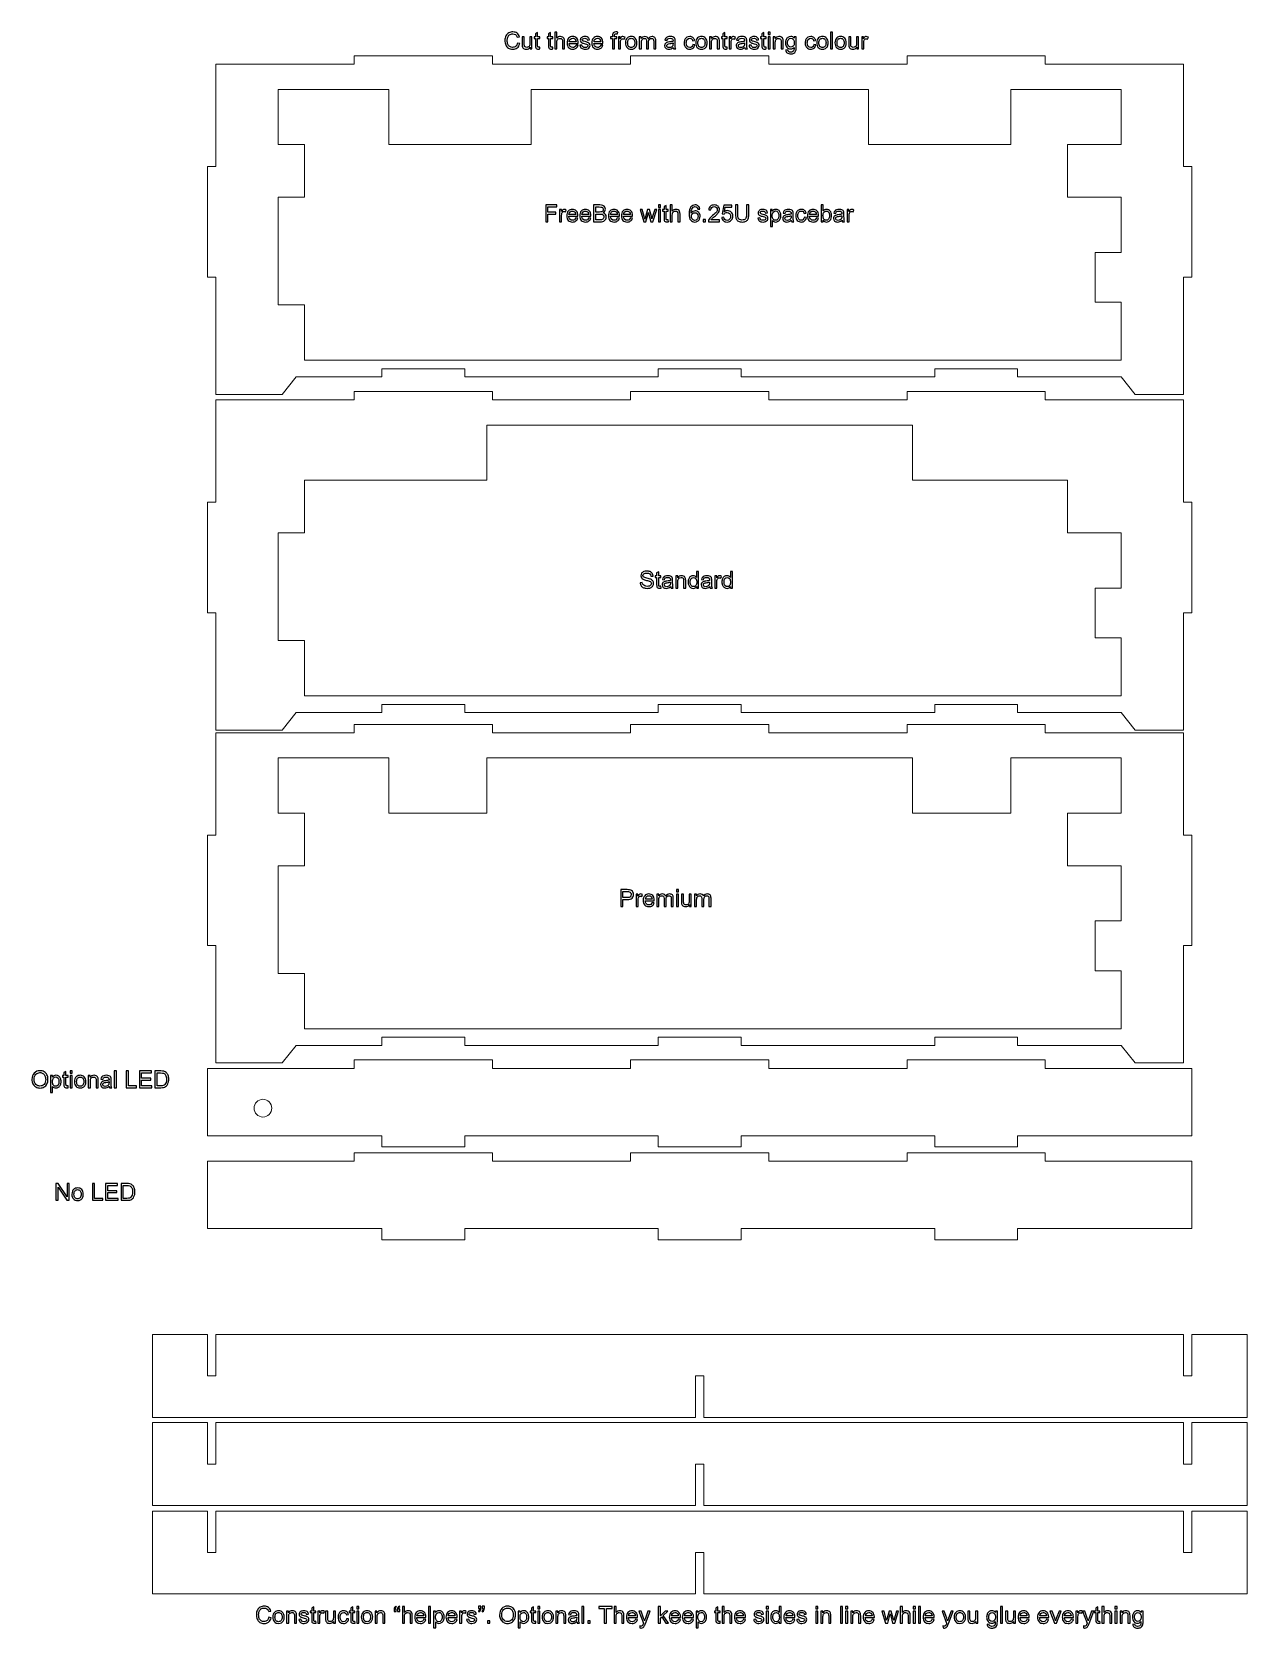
# Model space of a CAD drawing. Header units: centimetres. Extents: x -35.9 to 8.1, y -18.2 to 39.6.
import ezdxf

# ---------------------------------------------------------------- set-up
doc = ezdxf.new("R2010")
doc.units = ezdxf.units.CM
doc.header["$MEASUREMENT"] = 0
doc.layers.add('Layer 1', color=7, linetype='Continuous')

msp = doc.modelspace()

# ---------------------------------------------------------------- linework, layer by layer
at = {"layer": 'Layer 1', "color": 105}
for points, knots in [([(-18.29804, 39.15364), (-18.29804, 39.15364), (-18.21761, 39.13332), (-18.21761, 39.13332), (-18.21761, 39.13332), (-18.2344, 39.06742), (-18.2646, 39.01732), (-18.3082, 38.98275), (-18.3082, 38.98275), (-18.35181, 38.94818), (-18.40515, 38.93082), (-18.46823, 38.93082), (-18.46823, 38.93082), (-18.53342, 38.93082), (-18.58648, 38.94408), (-18.6274, 38.97075), (-18.6274, 38.97075), (-18.66832, 38.99728), (-18.69937, 39.03581), (-18.72067, 39.08618), (-18.72067, 39.08618), (-18.74198, 39.1367), (-18.75271, 39.19075), (-18.75271, 39.2486), (-18.75271, 39.2486), (-18.75271, 39.31168), (-18.74071, 39.36671), (-18.71658, 39.4137), (-18.71658, 39.4137), (-18.69245, 39.46069), (-18.65816, 39.4964), (-18.61371, 39.52081), (-18.61371, 39.52081), (-18.56926, 39.54522), (-18.5203, 39.55736), (-18.46696, 39.55736), (-18.46696, 39.55736), (-18.40628, 39.55736), (-18.35534, 39.54197), (-18.31413, 39.51107), (-18.31413, 39.51107), (-18.27279, 39.48017), (-18.244, 39.43685), (-18.22777, 39.38097), (-18.22777, 39.38097), (-18.22777, 39.38097), (-18.30651, 39.36234), (-18.30651, 39.36234), (-18.30651, 39.36234), (-18.32048, 39.40637), (-18.34094, 39.43854), (-18.36761, 39.45858), (-18.36761, 39.45858), (-18.39428, 39.47876), (-18.42787, 39.48878), (-18.46837, 39.48878), (-18.46837, 39.48878), (-18.51479, 39.48878), (-18.55374, 39.47763), (-18.58492, 39.45533), (-18.58492, 39.45533), (-18.61611, 39.43304), (-18.63812, 39.40298), (-18.65068, 39.36544), (-18.65068, 39.36544), (-18.66338, 39.32777), (-18.66973, 39.28896), (-18.66973, 39.24903), (-18.66973, 39.24903), (-18.66973, 39.19752), (-18.66225, 39.15251), (-18.6473, 39.11412), (-18.6473, 39.11412), (-18.63234, 39.0756), (-18.60905, 39.04695), (-18.57745, 39.0279), (-18.57745, 39.0279), (-18.54584, 39.00885), (-18.51169, 38.9994), (-18.47486, 38.9994), (-18.47486, 38.9994), (-18.42998, 38.9994), (-18.39217, 39.01238), (-18.36112, 39.03821), (-18.36112, 39.03821), (-18.33008, 39.06417), (-18.30905, 39.10255), (-18.29804, 39.15364)], [0, 0, 0, 0, 0.04347826, 0.04347826, 0.04347826, 0.04347826, 0.08695652, 0.08695652, 0.08695652, 0.08695652, 0.13043478, 0.13043478, 0.13043478, 0.13043478, 0.17391304, 0.17391304, 0.17391304, 0.17391304, 0.2173913, 0.2173913, 0.2173913, 0.2173913, 0.26086957, 0.26086957, 0.26086957, 0.26086957, 0.30434783, 0.30434783, 0.30434783, 0.30434783, 0.34782609, 0.34782609, 0.34782609, 0.34782609, 0.39130435, 0.39130435, 0.39130435, 0.39130435, 0.43478261, 0.43478261, 0.43478261, 0.43478261, 0.47826087, 0.47826087, 0.47826087, 0.47826087, 0.52173913, 0.52173913, 0.52173913, 0.52173913, 0.56521739, 0.56521739, 0.56521739, 0.56521739, 0.60869565, 0.60869565, 0.60869565, 0.60869565, 0.65217391, 0.65217391, 0.65217391, 0.65217391, 0.69565217, 0.69565217, 0.69565217, 0.69565217, 0.73913043, 0.73913043, 0.73913043, 0.73913043, 0.7826087, 0.7826087, 0.7826087, 0.7826087, 0.82608696, 0.82608696, 0.82608696, 0.82608696, 0.86956522, 0.86956522, 0.86956522, 0.86956522, 0.91304348, 0.91304348, 0.91304348, 0.91304348, 1, 1, 1, 1]), ([(-17.8407, 38.94098), (-17.8407, 38.94098), (-17.8407, 39.00631), (-17.8407, 39.00631), (-17.8407, 39.00631), (-17.87485, 38.9565), (-17.92113, 38.93167), (-17.97969, 38.93167), (-17.97969, 38.93167), (-18.00552, 38.93167), (-18.02965, 38.93661), (-18.05208, 38.94648), (-18.05208, 38.94648), (-18.07452, 38.9565), (-18.09117, 38.96892), (-18.10204, 38.98388), (-18.10204, 38.98388), (-18.1129, 38.99898), (-18.12052, 39.01732), (-18.1249, 39.03905), (-18.1249, 39.03905), (-18.12786, 39.05373), (-18.12941, 39.07687), (-18.12941, 39.10848), (-18.12941, 39.10848), (-18.12941, 39.10848), (-18.12941, 39.3804), (-18.12941, 39.3804), (-18.12941, 39.3804), (-18.12941, 39.3804), (-18.05491, 39.3804), (-18.05491, 39.3804), (-18.05491, 39.3804), (-18.05491, 39.3804), (-18.05491, 39.13727), (-18.05491, 39.13727), (-18.05491, 39.13727), (-18.05491, 39.09846), (-18.05335, 39.07221), (-18.05039, 39.05881), (-18.05039, 39.05881), (-18.04573, 39.03919), (-18.03586, 39.02395), (-18.02062, 39.01281), (-18.02062, 39.01281), (-18.00552, 39.00166), (-17.98689, 38.99601), (-17.96459, 38.99601), (-17.96459, 38.99601), (-17.9423, 38.99601), (-17.92141, 39.00166), (-17.90194, 39.01309), (-17.90194, 39.01309), (-17.88247, 39.02452), (-17.86864, 39.04018), (-17.86045, 39.0598), (-17.86045, 39.0598), (-17.85241, 39.07941), (-17.84832, 39.10806), (-17.84832, 39.14545), (-17.84832, 39.14545), (-17.84832, 39.14545), (-17.84832, 39.3804), (-17.84832, 39.3804), (-17.84832, 39.3804), (-17.84832, 39.3804), (-17.77381, 39.3804), (-17.77381, 39.3804), (-17.77381, 39.3804), (-17.77381, 39.3804), (-17.77381, 38.94098), (-17.77381, 38.94098), (-17.77381, 38.94098), (-17.77381, 38.94098), (-17.8407, 38.94098), (-17.8407, 38.94098)], [0, 0, 0, 0, 0.05, 0.05, 0.05, 0.05, 0.1, 0.1, 0.1, 0.1, 0.15, 0.15, 0.15, 0.15, 0.2, 0.2, 0.2, 0.2, 0.25, 0.25, 0.25, 0.25, 0.3, 0.3, 0.3, 0.3, 0.35, 0.35, 0.35, 0.35, 0.4, 0.4, 0.4, 0.4, 0.45, 0.45, 0.45, 0.45, 0.5, 0.5, 0.5, 0.5, 0.55, 0.55, 0.55, 0.55, 0.6, 0.6, 0.6, 0.6, 0.65, 0.65, 0.65, 0.65, 0.7, 0.7, 0.7, 0.7, 0.75, 0.75, 0.75, 0.75, 0.8, 0.8, 0.8, 0.8, 0.85, 0.85, 0.85, 0.85, 0.9, 0.9, 0.9, 0.9, 1, 1, 1, 1]), ([(-17.49512, 39.00744), (-17.49512, 39.00744), (-17.48496, 38.94169), (-17.48496, 38.94169), (-17.48496, 38.94169), (-17.50584, 38.93731), (-17.52461, 38.93505), (-17.54098, 38.93505), (-17.54098, 38.93505), (-17.56793, 38.93505), (-17.58881, 38.93929), (-17.60377, 38.94789), (-17.60377, 38.94789), (-17.61859, 38.9565), (-17.62903, 38.96765), (-17.6351, 38.98162), (-17.6351, 38.98162), (-17.64117, 38.99559), (-17.64413, 39.02494), (-17.64413, 39.06967), (-17.64413, 39.06967), (-17.64413, 39.06967), (-17.64413, 39.32283), (-17.64413, 39.32283), (-17.64413, 39.32283), (-17.64413, 39.32283), (-17.69916, 39.32283), (-17.69916, 39.32283), (-17.69916, 39.32283), (-17.69916, 39.32283), (-17.69916, 39.3804), (-17.69916, 39.3804), (-17.69916, 39.3804), (-17.69916, 39.3804), (-17.64413, 39.3804), (-17.64413, 39.3804), (-17.64413, 39.3804), (-17.64413, 39.3804), (-17.64413, 39.48906), (-17.64413, 39.48906), (-17.64413, 39.48906), (-17.64413, 39.48906), (-17.56962, 39.53379), (-17.56962, 39.53379), (-17.56962, 39.53379), (-17.56962, 39.53379), (-17.56962, 39.3804), (-17.56962, 39.3804), (-17.56962, 39.3804), (-17.56962, 39.3804), (-17.49512, 39.3804), (-17.49512, 39.3804), (-17.49512, 39.3804), (-17.49512, 39.3804), (-17.49512, 39.32283), (-17.49512, 39.32283), (-17.49512, 39.32283), (-17.49512, 39.32283), (-17.56962, 39.32283), (-17.56962, 39.32283), (-17.56962, 39.32283), (-17.56962, 39.32283), (-17.56962, 39.06544), (-17.56962, 39.06544), (-17.56962, 39.06544), (-17.56962, 39.04413), (-17.56835, 39.03044), (-17.56567, 39.02438), (-17.56567, 39.02438), (-17.56313, 39.01831), (-17.5589, 39.01351), (-17.55297, 39.00984), (-17.55297, 39.00984), (-17.54704, 39.00631), (-17.53858, 39.00448), (-17.52757, 39.00448), (-17.52757, 39.00448), (-17.51939, 39.00448), (-17.50852, 39.00547), (-17.49512, 39.00744)], [0, 0, 0, 0, 0.04761905, 0.04761905, 0.04761905, 0.04761905, 0.0952381, 0.0952381, 0.0952381, 0.0952381, 0.14285714, 0.14285714, 0.14285714, 0.14285714, 0.19047619, 0.19047619, 0.19047619, 0.19047619, 0.23809524, 0.23809524, 0.23809524, 0.23809524, 0.28571429, 0.28571429, 0.28571429, 0.28571429, 0.33333333, 0.33333333, 0.33333333, 0.33333333, 0.38095238, 0.38095238, 0.38095238, 0.38095238, 0.42857143, 0.42857143, 0.42857143, 0.42857143, 0.47619048, 0.47619048, 0.47619048, 0.47619048, 0.52380952, 0.52380952, 0.52380952, 0.52380952, 0.57142857, 0.57142857, 0.57142857, 0.57142857, 0.61904762, 0.61904762, 0.61904762, 0.61904762, 0.66666667, 0.66666667, 0.66666667, 0.66666667, 0.71428571, 0.71428571, 0.71428571, 0.71428571, 0.76190476, 0.76190476, 0.76190476, 0.76190476, 0.80952381, 0.80952381, 0.80952381, 0.80952381, 0.85714286, 0.85714286, 0.85714286, 0.85714286, 0.9047619, 0.9047619, 0.9047619, 0.9047619, 1, 1, 1, 1]), ([(-17.02466, 39.00744), (-17.02466, 39.00744), (-17.0145, 38.94169), (-17.0145, 38.94169), (-17.0145, 38.94169), (-17.03538, 38.93731), (-17.05415, 38.93505), (-17.07052, 38.93505), (-17.07052, 38.93505), (-17.09747, 38.93505), (-17.11835, 38.93929), (-17.13331, 38.94789), (-17.13331, 38.94789), (-17.14813, 38.9565), (-17.15857, 38.96765), (-17.16464, 38.98162), (-17.16464, 38.98162), (-17.17071, 38.99559), (-17.17367, 39.02494), (-17.17367, 39.06967), (-17.17367, 39.06967), (-17.17367, 39.06967), (-17.17367, 39.32283), (-17.17367, 39.32283), (-17.17367, 39.32283), (-17.17367, 39.32283), (-17.2287, 39.32283), (-17.2287, 39.32283), (-17.2287, 39.32283), (-17.2287, 39.32283), (-17.2287, 39.3804), (-17.2287, 39.3804), (-17.2287, 39.3804), (-17.2287, 39.3804), (-17.17367, 39.3804), (-17.17367, 39.3804), (-17.17367, 39.3804), (-17.17367, 39.3804), (-17.17367, 39.48906), (-17.17367, 39.48906), (-17.17367, 39.48906), (-17.17367, 39.48906), (-17.09916, 39.53379), (-17.09916, 39.53379), (-17.09916, 39.53379), (-17.09916, 39.53379), (-17.09916, 39.3804), (-17.09916, 39.3804), (-17.09916, 39.3804), (-17.09916, 39.3804), (-17.02466, 39.3804), (-17.02466, 39.3804), (-17.02466, 39.3804), (-17.02466, 39.3804), (-17.02466, 39.32283), (-17.02466, 39.32283), (-17.02466, 39.32283), (-17.02466, 39.32283), (-17.09916, 39.32283), (-17.09916, 39.32283), (-17.09916, 39.32283), (-17.09916, 39.32283), (-17.09916, 39.06544), (-17.09916, 39.06544), (-17.09916, 39.06544), (-17.09916, 39.04413), (-17.09789, 39.03044), (-17.09521, 39.02438), (-17.09521, 39.02438), (-17.09267, 39.01831), (-17.08844, 39.01351), (-17.08251, 39.00984), (-17.08251, 39.00984), (-17.07658, 39.00631), (-17.06812, 39.00448), (-17.05711, 39.00448), (-17.05711, 39.00448), (-17.04893, 39.00448), (-17.03806, 39.00547), (-17.02466, 39.00744)], [0, 0, 0, 0, 0.04761905, 0.04761905, 0.04761905, 0.04761905, 0.0952381, 0.0952381, 0.0952381, 0.0952381, 0.14285714, 0.14285714, 0.14285714, 0.14285714, 0.19047619, 0.19047619, 0.19047619, 0.19047619, 0.23809524, 0.23809524, 0.23809524, 0.23809524, 0.28571429, 0.28571429, 0.28571429, 0.28571429, 0.33333333, 0.33333333, 0.33333333, 0.33333333, 0.38095238, 0.38095238, 0.38095238, 0.38095238, 0.42857143, 0.42857143, 0.42857143, 0.42857143, 0.47619048, 0.47619048, 0.47619048, 0.47619048, 0.52380952, 0.52380952, 0.52380952, 0.52380952, 0.57142857, 0.57142857, 0.57142857, 0.57142857, 0.61904762, 0.61904762, 0.61904762, 0.61904762, 0.66666667, 0.66666667, 0.66666667, 0.66666667, 0.71428571, 0.71428571, 0.71428571, 0.71428571, 0.76190476, 0.76190476, 0.76190476, 0.76190476, 0.80952381, 0.80952381, 0.80952381, 0.80952381, 0.85714286, 0.85714286, 0.85714286, 0.85714286, 0.9047619, 0.9047619, 0.9047619, 0.9047619, 1, 1, 1, 1]), ([(-16.95114, 38.94098), (-16.95114, 38.94098), (-16.95114, 39.5472), (-16.95114, 39.5472), (-16.95114, 39.5472), (-16.95114, 39.5472), (-16.87663, 39.5472), (-16.87663, 39.5472), (-16.87663, 39.5472), (-16.87663, 39.5472), (-16.87663, 39.32904), (-16.87663, 39.32904), (-16.87663, 39.32904), (-16.84206, 39.36954), (-16.79846, 39.38972), (-16.74568, 39.38972), (-16.74568, 39.38972), (-16.71337, 39.38972), (-16.68529, 39.38337), (-16.6613, 39.37052), (-16.6613, 39.37052), (-16.63745, 39.35768), (-16.62037, 39.34004), (-16.61007, 39.31747), (-16.61007, 39.31747), (-16.59977, 39.29489), (-16.59469, 39.26201), (-16.59469, 39.21911), (-16.59469, 39.21911), (-16.59469, 39.21911), (-16.59469, 38.94098), (-16.59469, 38.94098), (-16.59469, 38.94098), (-16.59469, 38.94098), (-16.6692, 38.94098), (-16.6692, 38.94098), (-16.6692, 38.94098), (-16.6692, 38.94098), (-16.6692, 39.21883), (-16.6692, 39.21883), (-16.6692, 39.21883), (-16.6692, 39.25594), (-16.67724, 39.28303), (-16.69319, 39.29997), (-16.69319, 39.29997), (-16.70927, 39.3169), (-16.73185, 39.32537), (-16.7612, 39.32537), (-16.7612, 39.32537), (-16.78308, 39.32537), (-16.80368, 39.31972), (-16.82301, 39.30829), (-16.82301, 39.30829), (-16.84234, 39.29686), (-16.85603, 39.28134), (-16.86436, 39.26173), (-16.86436, 39.26173), (-16.87254, 39.24225), (-16.87663, 39.2153), (-16.87663, 39.18087), (-16.87663, 39.18087), (-16.87663, 39.18087), (-16.87663, 38.94098), (-16.87663, 38.94098), (-16.87663, 38.94098), (-16.87663, 38.94098), (-16.95114, 38.94098), (-16.95114, 38.94098)], [0, 0, 0, 0, 0.05555556, 0.05555556, 0.05555556, 0.05555556, 0.11111111, 0.11111111, 0.11111111, 0.11111111, 0.16666667, 0.16666667, 0.16666667, 0.16666667, 0.22222222, 0.22222222, 0.22222222, 0.22222222, 0.27777778, 0.27777778, 0.27777778, 0.27777778, 0.33333333, 0.33333333, 0.33333333, 0.33333333, 0.38888889, 0.38888889, 0.38888889, 0.38888889, 0.44444444, 0.44444444, 0.44444444, 0.44444444, 0.5, 0.5, 0.5, 0.5, 0.55555556, 0.55555556, 0.55555556, 0.55555556, 0.61111111, 0.61111111, 0.61111111, 0.61111111, 0.66666667, 0.66666667, 0.66666667, 0.66666667, 0.72222222, 0.72222222, 0.72222222, 0.72222222, 0.77777778, 0.77777778, 0.77777778, 0.77777778, 0.83333333, 0.83333333, 0.83333333, 0.83333333, 0.88888889, 0.88888889, 0.88888889, 0.88888889, 1, 1, 1, 1]), ([(-16.18053, 39.08322), (-16.18053, 39.08322), (-16.10348, 39.07306), (-16.10348, 39.07306), (-16.10348, 39.07306), (-16.11548, 39.02833), (-16.13791, 38.99347), (-16.17065, 38.96878), (-16.17065, 38.96878), (-16.20339, 38.94408), (-16.24516, 38.93167), (-16.2961, 38.93167), (-16.2961, 38.93167), (-16.36016, 38.93167), (-16.41096, 38.95142), (-16.4485, 38.99093), (-16.4485, 38.99093), (-16.48604, 39.0303), (-16.5048, 39.08576), (-16.5048, 39.15702), (-16.5048, 39.15702), (-16.5048, 39.23068), (-16.48589, 39.28797), (-16.44794, 39.32861), (-16.44794, 39.32861), (-16.40998, 39.3694), (-16.36073, 39.38972), (-16.30019, 39.38972), (-16.30019, 39.38972), (-16.24163, 39.38972), (-16.19379, 39.36982), (-16.15668, 39.32988), (-16.15668, 39.32988), (-16.11957, 39.28995), (-16.10094, 39.23379), (-16.10094, 39.1614), (-16.10094, 39.1614), (-16.10094, 39.15702), (-16.10108, 39.15039), (-16.10136, 39.14164), (-16.10136, 39.14164), (-16.10136, 39.14164), (-16.4286, 39.14164), (-16.4286, 39.14164), (-16.4286, 39.14164), (-16.42578, 39.09352), (-16.41223, 39.05655), (-16.38768, 39.03101), (-16.38768, 39.03101), (-16.36327, 39.00547), (-16.33265, 38.99263), (-16.2961, 38.99263), (-16.2961, 38.99263), (-16.26886, 38.99263), (-16.24558, 38.99982), (-16.22639, 39.01422), (-16.22639, 39.01422), (-16.20706, 39.02861), (-16.19182, 39.05161), (-16.18053, 39.08322)], [0, 0, 0, 0, 0.0625, 0.0625, 0.0625, 0.0625, 0.125, 0.125, 0.125, 0.125, 0.1875, 0.1875, 0.1875, 0.1875, 0.25, 0.25, 0.25, 0.25, 0.3125, 0.3125, 0.3125, 0.3125, 0.375, 0.375, 0.375, 0.375, 0.4375, 0.4375, 0.4375, 0.4375, 0.5, 0.5, 0.5, 0.5, 0.5625, 0.5625, 0.5625, 0.5625, 0.625, 0.625, 0.625, 0.625, 0.6875, 0.6875, 0.6875, 0.6875, 0.75, 0.75, 0.75, 0.75, 0.8125, 0.8125, 0.8125, 0.8125, 0.875, 0.875, 0.875, 0.875, 1, 1, 1, 1]), ([(-16.42437, 39.2026), (-16.42437, 39.2026), (-16.17968, 39.2026), (-16.17968, 39.2026), (-16.17968, 39.2026), (-16.18293, 39.23957), (-16.19238, 39.26723), (-16.20776, 39.28572), (-16.20776, 39.28572), (-16.23133, 39.31436), (-16.26209, 39.32875), (-16.29977, 39.32875), (-16.29977, 39.32875), (-16.33392, 39.32875), (-16.36256, 39.31732), (-16.38585, 39.29446), (-16.38585, 39.29446), (-16.40899, 39.2716), (-16.42183, 39.24098), (-16.42437, 39.2026)], [0, 0, 0, 0, 0.16666667, 0.16666667, 0.16666667, 0.16666667, 0.33333333, 0.33333333, 0.33333333, 0.33333333, 0.5, 0.5, 0.5, 0.5, 0.66666667, 0.66666667, 0.66666667, 0.66666667, 1, 1, 1, 1]), ([(-16.03899, 39.07221), (-16.03899, 39.07221), (-15.96533, 39.08407), (-15.96533, 39.08407), (-15.96533, 39.08407), (-15.96124, 39.05457), (-15.94967, 39.032), (-15.93076, 39.01619), (-15.93076, 39.01619), (-15.91185, 39.00053), (-15.88532, 38.99263), (-15.85146, 38.99263), (-15.85146, 38.99263), (-15.81717, 38.99263), (-15.79177, 38.99954), (-15.77511, 39.01351), (-15.77511, 39.01351), (-15.7586, 39.02734), (-15.75028, 39.04371), (-15.75028, 39.06248), (-15.75028, 39.06248), (-15.75028, 39.07927), (-15.75776, 39.09253), (-15.77257, 39.10213), (-15.77257, 39.10213), (-15.78302, 39.10876), (-15.80842, 39.11709), (-15.84877, 39.12739), (-15.84877, 39.12739), (-15.90324, 39.14108), (-15.94092, 39.15293), (-15.96209, 39.16295), (-15.96209, 39.16295), (-15.98311, 39.17311), (-15.99906, 39.18694), (-16.00992, 39.20472), (-16.00992, 39.20472), (-16.02079, 39.22236), (-16.02629, 39.24197), (-16.02629, 39.26342), (-16.02629, 39.26342), (-16.02629, 39.28303), (-16.02178, 39.3011), (-16.01289, 39.31775), (-16.01289, 39.31775), (-16.00386, 39.3344), (-15.99172, 39.34823), (-15.97634, 39.35923), (-15.97634, 39.35923), (-15.96477, 39.3677), (-15.94896, 39.3749), (-15.92907, 39.38083), (-15.92907, 39.38083), (-15.90903, 39.38675), (-15.88772, 39.38972), (-15.86486, 39.38972), (-15.86486, 39.38972), (-15.83043, 39.38972), (-15.80023, 39.38478), (-15.77427, 39.37476), (-15.77427, 39.37476), (-15.74816, 39.36488), (-15.72897, 39.35133), (-15.71655, 39.3344), (-15.71655, 39.3344), (-15.70428, 39.31732), (-15.69567, 39.29461), (-15.69101, 39.2661), (-15.69101, 39.2661), (-15.69101, 39.2661), (-15.76383, 39.25594), (-15.76383, 39.25594), (-15.76383, 39.25594), (-15.76707, 39.2788), (-15.77667, 39.29672), (-15.79247, 39.30956), (-15.79247, 39.30956), (-15.80828, 39.3224), (-15.83057, 39.32875), (-15.8595, 39.32875), (-15.8595, 39.32875), (-15.89351, 39.32875), (-15.91792, 39.32311), (-15.93245, 39.31182), (-15.93245, 39.31182), (-15.94699, 39.30053), (-15.95433, 39.28727), (-15.95433, 39.27217), (-15.95433, 39.27217), (-15.95433, 39.26257), (-15.95136, 39.25382), (-15.9453, 39.24606), (-15.9453, 39.24606), (-15.93923, 39.23816), (-15.92977, 39.23153), (-15.91679, 39.22631), (-15.91679, 39.22631), (-15.90931, 39.22349), (-15.88758, 39.21714), (-15.85117, 39.20726), (-15.85117, 39.20726), (-15.79868, 39.19329), (-15.76199, 39.18172), (-15.74111, 39.17283), (-15.74111, 39.17283), (-15.72022, 39.16394), (-15.70385, 39.15081), (-15.692, 39.13388), (-15.692, 39.13388), (-15.68001, 39.11681), (-15.67408, 39.09564), (-15.67408, 39.07024), (-15.67408, 39.07024), (-15.67408, 39.04554), (-15.68128, 39.02226), (-15.69581, 39.00039), (-15.69581, 39.00039), (-15.71034, 38.97852), (-15.73123, 38.96158), (-15.75846, 38.94959), (-15.75846, 38.94959), (-15.78584, 38.93759), (-15.81674, 38.93167), (-15.85117, 38.93167), (-15.85117, 38.93167), (-15.90818, 38.93167), (-15.95179, 38.94352), (-15.9817, 38.96709), (-15.9817, 38.96709), (-16.01162, 38.99079), (-16.03067, 39.02579), (-16.03899, 39.07221)], [0, 0, 0, 0, 0.02941176, 0.02941176, 0.02941176, 0.02941176, 0.05882353, 0.05882353, 0.05882353, 0.05882353, 0.08823529, 0.08823529, 0.08823529, 0.08823529, 0.11764706, 0.11764706, 0.11764706, 0.11764706, 0.14705882, 0.14705882, 0.14705882, 0.14705882, 0.17647059, 0.17647059, 0.17647059, 0.17647059, 0.20588235, 0.20588235, 0.20588235, 0.20588235, 0.23529412, 0.23529412, 0.23529412, 0.23529412, 0.26470588, 0.26470588, 0.26470588, 0.26470588, 0.29411765, 0.29411765, 0.29411765, 0.29411765, 0.32352941, 0.32352941, 0.32352941, 0.32352941, 0.35294118, 0.35294118, 0.35294118, 0.35294118, 0.38235294, 0.38235294, 0.38235294, 0.38235294, 0.41176471, 0.41176471, 0.41176471, 0.41176471, 0.44117647, 0.44117647, 0.44117647, 0.44117647, 0.47058824, 0.47058824, 0.47058824, 0.47058824, 0.5, 0.5, 0.5, 0.5, 0.52941176, 0.52941176, 0.52941176, 0.52941176, 0.55882353, 0.55882353, 0.55882353, 0.55882353, 0.58823529, 0.58823529, 0.58823529, 0.58823529, 0.61764706, 0.61764706, 0.61764706, 0.61764706, 0.64705882, 0.64705882, 0.64705882, 0.64705882, 0.67647059, 0.67647059, 0.67647059, 0.67647059, 0.70588235, 0.70588235, 0.70588235, 0.70588235, 0.73529412, 0.73529412, 0.73529412, 0.73529412, 0.76470588, 0.76470588, 0.76470588, 0.76470588, 0.79411765, 0.79411765, 0.79411765, 0.79411765, 0.82352941, 0.82352941, 0.82352941, 0.82352941, 0.85294118, 0.85294118, 0.85294118, 0.85294118, 0.88235294, 0.88235294, 0.88235294, 0.88235294, 0.91176471, 0.91176471, 0.91176471, 0.91176471, 0.94117647, 0.94117647, 0.94117647, 0.94117647, 1, 1, 1, 1]), ([(-15.2863, 39.08322), (-15.2863, 39.08322), (-15.20925, 39.07306), (-15.20925, 39.07306), (-15.20925, 39.07306), (-15.22125, 39.02833), (-15.24368, 38.99347), (-15.27642, 38.96878), (-15.27642, 38.96878), (-15.30916, 38.94408), (-15.35093, 38.93167), (-15.40187, 38.93167), (-15.40187, 38.93167), (-15.46593, 38.93167), (-15.51673, 38.95142), (-15.55427, 38.99093), (-15.55427, 38.99093), (-15.59181, 39.0303), (-15.61057, 39.08576), (-15.61057, 39.15702), (-15.61057, 39.15702), (-15.61057, 39.23068), (-15.59166, 39.28797), (-15.55371, 39.32861), (-15.55371, 39.32861), (-15.51575, 39.3694), (-15.4665, 39.38972), (-15.40596, 39.38972), (-15.40596, 39.38972), (-15.3474, 39.38972), (-15.29956, 39.36982), (-15.26245, 39.32988), (-15.26245, 39.32988), (-15.22534, 39.28995), (-15.20671, 39.23379), (-15.20671, 39.1614), (-15.20671, 39.1614), (-15.20671, 39.15702), (-15.20685, 39.15039), (-15.20713, 39.14164), (-15.20713, 39.14164), (-15.20713, 39.14164), (-15.53437, 39.14164), (-15.53437, 39.14164), (-15.53437, 39.14164), (-15.53155, 39.09352), (-15.518, 39.05655), (-15.49345, 39.03101), (-15.49345, 39.03101), (-15.46904, 39.00547), (-15.43842, 38.99263), (-15.40187, 38.99263), (-15.40187, 38.99263), (-15.37463, 38.99263), (-15.35135, 38.99982), (-15.33216, 39.01422), (-15.33216, 39.01422), (-15.31283, 39.02861), (-15.29759, 39.05161), (-15.2863, 39.08322)], [0, 0, 0, 0, 0.0625, 0.0625, 0.0625, 0.0625, 0.125, 0.125, 0.125, 0.125, 0.1875, 0.1875, 0.1875, 0.1875, 0.25, 0.25, 0.25, 0.25, 0.3125, 0.3125, 0.3125, 0.3125, 0.375, 0.375, 0.375, 0.375, 0.4375, 0.4375, 0.4375, 0.4375, 0.5, 0.5, 0.5, 0.5, 0.5625, 0.5625, 0.5625, 0.5625, 0.625, 0.625, 0.625, 0.625, 0.6875, 0.6875, 0.6875, 0.6875, 0.75, 0.75, 0.75, 0.75, 0.8125, 0.8125, 0.8125, 0.8125, 0.875, 0.875, 0.875, 0.875, 1, 1, 1, 1]), ([(-15.53014, 39.2026), (-15.53014, 39.2026), (-15.28545, 39.2026), (-15.28545, 39.2026), (-15.28545, 39.2026), (-15.2887, 39.23957), (-15.29815, 39.26723), (-15.31353, 39.28572), (-15.31353, 39.28572), (-15.3371, 39.31436), (-15.36786, 39.32875), (-15.40554, 39.32875), (-15.40554, 39.32875), (-15.43969, 39.32875), (-15.46833, 39.31732), (-15.49162, 39.29446), (-15.49162, 39.29446), (-15.51476, 39.2716), (-15.5276, 39.24098), (-15.53014, 39.2026)], [0, 0, 0, 0, 0.16666667, 0.16666667, 0.16666667, 0.16666667, 0.33333333, 0.33333333, 0.33333333, 0.33333333, 0.5, 0.5, 0.5, 0.5, 0.66666667, 0.66666667, 0.66666667, 0.66666667, 1, 1, 1, 1]), ([(-14.86212, 38.94098), (-14.86212, 38.94098), (-14.86212, 39.32283), (-14.86212, 39.32283), (-14.86212, 39.32283), (-14.86212, 39.32283), (-14.92816, 39.32283), (-14.92816, 39.32283), (-14.92816, 39.32283), (-14.92816, 39.32283), (-14.92816, 39.3804), (-14.92816, 39.3804), (-14.92816, 39.3804), (-14.92816, 39.3804), (-14.86212, 39.3804), (-14.86212, 39.3804), (-14.86212, 39.3804), (-14.86212, 39.3804), (-14.86212, 39.42697), (-14.86212, 39.42697), (-14.86212, 39.42697), (-14.86212, 39.45646), (-14.85958, 39.47833), (-14.85436, 39.49259), (-14.85436, 39.49259), (-14.84716, 39.51178), (-14.83474, 39.52744), (-14.81668, 39.53943), (-14.81668, 39.53943), (-14.79876, 39.55143), (-14.7735, 39.55736), (-14.74105, 39.55736), (-14.74105, 39.55736), (-14.72002, 39.55736), (-14.69688, 39.55482), (-14.67148, 39.54988), (-14.67148, 39.54988), (-14.67148, 39.54988), (-14.68263, 39.48468), (-14.68263, 39.48468), (-14.68263, 39.48468), (-14.69815, 39.48736), (-14.71268, 39.48878), (-14.72651, 39.48878), (-14.72651, 39.48878), (-14.74909, 39.48878), (-14.76503, 39.48398), (-14.77449, 39.47438), (-14.77449, 39.47438), (-14.7838, 39.46479), (-14.78846, 39.44687), (-14.78846, 39.42062), (-14.78846, 39.42062), (-14.78846, 39.42062), (-14.78846, 39.3804), (-14.78846, 39.3804), (-14.78846, 39.3804), (-14.78846, 39.3804), (-14.70295, 39.3804), (-14.70295, 39.3804), (-14.70295, 39.3804), (-14.70295, 39.3804), (-14.70295, 39.32283), (-14.70295, 39.32283), (-14.70295, 39.32283), (-14.70295, 39.32283), (-14.78761, 39.32283), (-14.78761, 39.32283), (-14.78761, 39.32283), (-14.78761, 39.32283), (-14.78761, 38.94098), (-14.78761, 38.94098), (-14.78761, 38.94098), (-14.78761, 38.94098), (-14.86212, 38.94098), (-14.86212, 38.94098)], [0, 0, 0, 0, 0.05, 0.05, 0.05, 0.05, 0.1, 0.1, 0.1, 0.1, 0.15, 0.15, 0.15, 0.15, 0.2, 0.2, 0.2, 0.2, 0.25, 0.25, 0.25, 0.25, 0.3, 0.3, 0.3, 0.3, 0.35, 0.35, 0.35, 0.35, 0.4, 0.4, 0.4, 0.4, 0.45, 0.45, 0.45, 0.45, 0.5, 0.5, 0.5, 0.5, 0.55, 0.55, 0.55, 0.55, 0.6, 0.6, 0.6, 0.6, 0.65, 0.65, 0.65, 0.65, 0.7, 0.7, 0.7, 0.7, 0.75, 0.75, 0.75, 0.75, 0.8, 0.8, 0.8, 0.8, 0.85, 0.85, 0.85, 0.85, 0.9, 0.9, 0.9, 0.9, 1, 1, 1, 1]), ([(-14.64552, 38.94098), (-14.64552, 38.94098), (-14.64552, 39.3804), (-14.64552, 39.3804), (-14.64552, 39.3804), (-14.64552, 39.3804), (-14.57863, 39.3804), (-14.57863, 39.3804), (-14.57863, 39.3804), (-14.57863, 39.3804), (-14.57863, 39.31309), (-14.57863, 39.31309), (-14.57863, 39.31309), (-14.56156, 39.34428), (-14.54575, 39.36488), (-14.53122, 39.37476), (-14.53122, 39.37476), (-14.51668, 39.38478), (-14.50074, 39.38972), (-14.48338, 39.38972), (-14.48338, 39.38972), (-14.45826, 39.38972), (-14.43272, 39.38181), (-14.40676, 39.36615), (-14.40676, 39.36615), (-14.40676, 39.36615), (-14.43328, 39.29743), (-14.43328, 39.29743), (-14.43328, 39.29743), (-14.45135, 39.30759), (-14.46941, 39.31267), (-14.48747, 39.31267), (-14.48747, 39.31267), (-14.5037, 39.31267), (-14.51823, 39.30773), (-14.53107, 39.29799), (-14.53107, 39.29799), (-14.54392, 39.28826), (-14.55309, 39.27471), (-14.55859, 39.25735), (-14.55859, 39.25735), (-14.56692, 39.23096), (-14.57101, 39.20204), (-14.57101, 39.17057), (-14.57101, 39.17057), (-14.57101, 39.17057), (-14.57101, 38.94098), (-14.57101, 38.94098), (-14.57101, 38.94098), (-14.57101, 38.94098), (-14.64552, 38.94098), (-14.64552, 38.94098)], [0, 0, 0, 0, 0.07142857, 0.07142857, 0.07142857, 0.07142857, 0.14285714, 0.14285714, 0.14285714, 0.14285714, 0.21428571, 0.21428571, 0.21428571, 0.21428571, 0.28571429, 0.28571429, 0.28571429, 0.28571429, 0.35714286, 0.35714286, 0.35714286, 0.35714286, 0.42857143, 0.42857143, 0.42857143, 0.42857143, 0.5, 0.5, 0.5, 0.5, 0.57142857, 0.57142857, 0.57142857, 0.57142857, 0.64285714, 0.64285714, 0.64285714, 0.64285714, 0.71428571, 0.71428571, 0.71428571, 0.71428571, 0.78571429, 0.78571429, 0.78571429, 0.78571429, 0.85714286, 0.85714286, 0.85714286, 0.85714286, 1, 1, 1, 1]), ([(-14.39067, 39.16069), (-14.39067, 39.24183), (-14.36809, 39.30194), (-14.3228, 39.34103), (-14.3228, 39.34103), (-14.28512, 39.37349), (-14.23897, 39.38972), (-14.18465, 39.38972), (-14.18465, 39.38972), (-14.12439, 39.38972), (-14.075, 39.36996), (-14.03662, 39.33045), (-14.03662, 39.33045), (-13.99838, 39.29108), (-13.97919, 39.23647), (-13.97919, 39.1669), (-13.97919, 39.1669), (-13.97919, 39.11046), (-13.98765, 39.06615), (-14.00459, 39.03383), (-14.00459, 39.03383), (-14.02152, 39.00152), (-14.04622, 38.9764), (-14.07867, 38.95848), (-14.07867, 38.95848), (-14.11099, 38.94056), (-14.14641, 38.93167), (-14.18465, 38.93167), (-14.18465, 38.93167), (-14.24617, 38.93167), (-14.29584, 38.95128), (-14.3338, 38.99065), (-14.3338, 38.99065), (-14.37176, 39.03002), (-14.39067, 39.08675), (-14.39067, 39.16069)], [0, 0, 0, 0, 0.1, 0.1, 0.1, 0.1, 0.2, 0.2, 0.2, 0.2, 0.3, 0.3, 0.3, 0.3, 0.4, 0.4, 0.4, 0.4, 0.5, 0.5, 0.5, 0.5, 0.6, 0.6, 0.6, 0.6, 0.7, 0.7, 0.7, 0.7, 0.8, 0.8, 0.8, 0.8, 1, 1, 1, 1]), ([(-14.31447, 39.16055), (-14.31447, 39.10439), (-14.30219, 39.06234), (-14.27764, 39.03454), (-14.27764, 39.03454), (-14.25294, 39.0066), (-14.22204, 38.99263), (-14.18465, 38.99263), (-14.18465, 38.99263), (-14.14768, 38.99263), (-14.11691, 39.0066), (-14.09222, 39.03468), (-14.09222, 39.03468), (-14.06767, 39.06276), (-14.05539, 39.10552), (-14.05539, 39.16295), (-14.05539, 39.16295), (-14.05539, 39.21714), (-14.06781, 39.2582), (-14.0925, 39.286), (-14.0925, 39.286), (-14.1172, 39.31394), (-14.14796, 39.32791), (-14.18465, 39.32791), (-14.18465, 39.32791), (-14.22204, 39.32791), (-14.25294, 39.31408), (-14.27764, 39.28628), (-14.27764, 39.28628), (-14.30219, 39.25848), (-14.31447, 39.21657), (-14.31447, 39.16055)], [0, 0, 0, 0, 0.11111111, 0.11111111, 0.11111111, 0.11111111, 0.22222222, 0.22222222, 0.22222222, 0.22222222, 0.33333333, 0.33333333, 0.33333333, 0.33333333, 0.44444444, 0.44444444, 0.44444444, 0.44444444, 0.55555556, 0.55555556, 0.55555556, 0.55555556, 0.66666667, 0.66666667, 0.66666667, 0.66666667, 0.77777778, 0.77777778, 0.77777778, 0.77777778, 1, 1, 1, 1]), ([(-13.89184, 38.94098), (-13.89184, 38.94098), (-13.89184, 39.3804), (-13.89184, 39.3804), (-13.89184, 39.3804), (-13.89184, 39.3804), (-13.82495, 39.3804), (-13.82495, 39.3804), (-13.82495, 39.3804), (-13.82495, 39.3804), (-13.82495, 39.31831), (-13.82495, 39.31831), (-13.82495, 39.31831), (-13.81127, 39.33976), (-13.79292, 39.35712), (-13.77006, 39.3701), (-13.77006, 39.3701), (-13.7472, 39.38322), (-13.72124, 39.38972), (-13.69203, 39.38972), (-13.69203, 39.38972), (-13.65957, 39.38972), (-13.6329, 39.38294), (-13.61216, 39.36954), (-13.61216, 39.36954), (-13.59141, 39.35599), (-13.57674, 39.33722), (-13.56827, 39.31295), (-13.56827, 39.31295), (-13.53328, 39.36417), (-13.48798, 39.38972), (-13.4321, 39.38972), (-13.4321, 39.38972), (-13.38835, 39.38972), (-13.35463, 39.37772), (-13.3312, 39.35359), (-13.3312, 39.35359), (-13.30764, 39.32946), (-13.29578, 39.29235), (-13.29578, 39.24225), (-13.29578, 39.24225), (-13.29578, 39.24225), (-13.29578, 38.94098), (-13.29578, 38.94098), (-13.29578, 38.94098), (-13.29578, 38.94098), (-13.37029, 38.94098), (-13.37029, 38.94098), (-13.37029, 38.94098), (-13.37029, 38.94098), (-13.37029, 39.21756), (-13.37029, 39.21756), (-13.37029, 39.21756), (-13.37029, 39.24719), (-13.37283, 39.26864), (-13.37763, 39.28176), (-13.37763, 39.28176), (-13.38243, 39.29489), (-13.39118, 39.30533), (-13.40402, 39.31337), (-13.40402, 39.31337), (-13.41672, 39.32142), (-13.43167, 39.32537), (-13.44875, 39.32537), (-13.44875, 39.32537), (-13.47979, 39.32537), (-13.50548, 39.31507), (-13.52594, 39.29461), (-13.52594, 39.29461), (-13.5464, 39.274), (-13.55656, 39.24112), (-13.55656, 39.19597), (-13.55656, 39.19597), (-13.55656, 39.19597), (-13.55656, 38.94098), (-13.55656, 38.94098), (-13.55656, 38.94098), (-13.55656, 38.94098), (-13.63107, 38.94098), (-13.63107, 38.94098), (-13.63107, 38.94098), (-13.63107, 38.94098), (-13.63107, 39.22617), (-13.63107, 39.22617), (-13.63107, 39.22617), (-13.63107, 39.25919), (-13.63713, 39.28402), (-13.64927, 39.30053), (-13.64927, 39.30053), (-13.6614, 39.31704), (-13.6813, 39.32537), (-13.70882, 39.32537), (-13.70882, 39.32537), (-13.7297, 39.32537), (-13.74903, 39.31986), (-13.76681, 39.30886), (-13.76681, 39.30886), (-13.78459, 39.29785), (-13.79744, 39.28176), (-13.80548, 39.26046), (-13.80548, 39.26046), (-13.81338, 39.23929), (-13.81733, 39.20867), (-13.81733, 39.16873), (-13.81733, 39.16873), (-13.81733, 39.16873), (-13.81733, 38.94098), (-13.81733, 38.94098), (-13.81733, 38.94098), (-13.81733, 38.94098), (-13.89184, 38.94098), (-13.89184, 38.94098)], [0, 0, 0, 0, 0.03448276, 0.03448276, 0.03448276, 0.03448276, 0.06896552, 0.06896552, 0.06896552, 0.06896552, 0.10344828, 0.10344828, 0.10344828, 0.10344828, 0.13793103, 0.13793103, 0.13793103, 0.13793103, 0.17241379, 0.17241379, 0.17241379, 0.17241379, 0.20689655, 0.20689655, 0.20689655, 0.20689655, 0.24137931, 0.24137931, 0.24137931, 0.24137931, 0.27586207, 0.27586207, 0.27586207, 0.27586207, 0.31034483, 0.31034483, 0.31034483, 0.31034483, 0.34482759, 0.34482759, 0.34482759, 0.34482759, 0.37931034, 0.37931034, 0.37931034, 0.37931034, 0.4137931, 0.4137931, 0.4137931, 0.4137931, 0.44827586, 0.44827586, 0.44827586, 0.44827586, 0.48275862, 0.48275862, 0.48275862, 0.48275862, 0.51724138, 0.51724138, 0.51724138, 0.51724138, 0.55172414, 0.55172414, 0.55172414, 0.55172414, 0.5862069, 0.5862069, 0.5862069, 0.5862069, 0.62068966, 0.62068966, 0.62068966, 0.62068966, 0.65517241, 0.65517241, 0.65517241, 0.65517241, 0.68965517, 0.68965517, 0.68965517, 0.68965517, 0.72413793, 0.72413793, 0.72413793, 0.72413793, 0.75862069, 0.75862069, 0.75862069, 0.75862069, 0.79310345, 0.79310345, 0.79310345, 0.79310345, 0.82758621, 0.82758621, 0.82758621, 0.82758621, 0.86206897, 0.86206897, 0.86206897, 0.86206897, 0.89655172, 0.89655172, 0.89655172, 0.89655172, 0.93103448, 0.93103448, 0.93103448, 0.93103448, 1, 1, 1, 1]), ([(-12.66431, 38.99601), (-12.69197, 38.97245), (-12.71864, 38.95594), (-12.74418, 38.9462), (-12.74418, 38.9462), (-12.76972, 38.93646), (-12.79709, 38.93167), (-12.82645, 38.93167), (-12.82645, 38.93167), (-12.87471, 38.93167), (-12.91182, 38.94338), (-12.93778, 38.96694), (-12.93778, 38.96694), (-12.96375, 38.99037), (-12.97673, 39.02043), (-12.97673, 39.05697), (-12.97673, 39.05697), (-12.97673, 39.07842), (-12.97179, 39.09804), (-12.96205, 39.11582), (-12.96205, 39.11582), (-12.95218, 39.1336), (-12.93934, 39.14771), (-12.92353, 39.15843), (-12.92353, 39.15843), (-12.90759, 39.16916), (-12.88981, 39.17734), (-12.86991, 39.18285), (-12.86991, 39.18285), (-12.85523, 39.18666), (-12.83308, 39.19032), (-12.80359, 39.19399), (-12.80359, 39.19399), (-12.74347, 39.20105), (-12.69902, 39.20966), (-12.67066, 39.21953), (-12.67066, 39.21953), (-12.67038, 39.22969), (-12.67024, 39.23619), (-12.67024, 39.23887), (-12.67024, 39.23887), (-12.67024, 39.26906), (-12.67729, 39.29037), (-12.6914, 39.30279), (-12.6914, 39.30279), (-12.71045, 39.31958), (-12.73882, 39.32791), (-12.77635, 39.32791), (-12.77635, 39.32791), (-12.81149, 39.32791), (-12.83745, 39.3217), (-12.8541, 39.30942), (-12.8541, 39.30942), (-12.8709, 39.29715), (-12.88317, 39.27541), (-12.89122, 39.24409), (-12.89122, 39.24409), (-12.89122, 39.24409), (-12.96403, 39.25425), (-12.96403, 39.25425), (-12.96403, 39.25425), (-12.9574, 39.28543), (-12.94653, 39.31069), (-12.93129, 39.32988), (-12.93129, 39.32988), (-12.91605, 39.34907), (-12.89404, 39.36375), (-12.86525, 39.37419), (-12.86525, 39.37419), (-12.83661, 39.38449), (-12.80316, 39.38972), (-12.76534, 39.38972), (-12.76534, 39.38972), (-12.72781, 39.38972), (-12.69719, 39.38534), (-12.67362, 39.37645), (-12.67362, 39.37645), (-12.6502, 39.36756), (-12.63284, 39.35655), (-12.62183, 39.34315), (-12.62183, 39.34315), (-12.61083, 39.32974), (-12.60307, 39.31281), (-12.59855, 39.29235), (-12.59855, 39.29235), (-12.59615, 39.27965), (-12.59488, 39.25679), (-12.59488, 39.22391), (-12.59488, 39.22391), (-12.59488, 39.22391), (-12.59488, 39.12513), (-12.59488, 39.12513), (-12.59488, 39.12513), (-12.59488, 39.05613), (-12.59333, 39.01252), (-12.59023, 38.99404), (-12.59023, 38.99404), (-12.58726, 38.97555), (-12.58105, 38.95791), (-12.57202, 38.94098), (-12.57202, 38.94098), (-12.57202, 38.94098), (-12.64992, 38.94098), (-12.64992, 38.94098), (-12.64992, 38.94098), (-12.65739, 38.95664), (-12.66219, 38.97499), (-12.66431, 38.99601)], [0, 0, 0, 0, 0.03571429, 0.03571429, 0.03571429, 0.03571429, 0.07142857, 0.07142857, 0.07142857, 0.07142857, 0.10714286, 0.10714286, 0.10714286, 0.10714286, 0.14285714, 0.14285714, 0.14285714, 0.14285714, 0.17857143, 0.17857143, 0.17857143, 0.17857143, 0.21428571, 0.21428571, 0.21428571, 0.21428571, 0.25, 0.25, 0.25, 0.25, 0.28571429, 0.28571429, 0.28571429, 0.28571429, 0.32142857, 0.32142857, 0.32142857, 0.32142857, 0.35714286, 0.35714286, 0.35714286, 0.35714286, 0.39285714, 0.39285714, 0.39285714, 0.39285714, 0.42857143, 0.42857143, 0.42857143, 0.42857143, 0.46428571, 0.46428571, 0.46428571, 0.46428571, 0.5, 0.5, 0.5, 0.5, 0.53571429, 0.53571429, 0.53571429, 0.53571429, 0.57142857, 0.57142857, 0.57142857, 0.57142857, 0.60714286, 0.60714286, 0.60714286, 0.60714286, 0.64285714, 0.64285714, 0.64285714, 0.64285714, 0.67857143, 0.67857143, 0.67857143, 0.67857143, 0.71428571, 0.71428571, 0.71428571, 0.71428571, 0.75, 0.75, 0.75, 0.75, 0.78571429, 0.78571429, 0.78571429, 0.78571429, 0.82142857, 0.82142857, 0.82142857, 0.82142857, 0.85714286, 0.85714286, 0.85714286, 0.85714286, 0.89285714, 0.89285714, 0.89285714, 0.89285714, 0.92857143, 0.92857143, 0.92857143, 0.92857143, 1, 1, 1, 1]), ([(-11.95819, 39.10185), (-11.95819, 39.10185), (-11.88538, 39.09169), (-11.88538, 39.09169), (-11.88538, 39.09169), (-11.89342, 39.04159), (-11.91374, 39.0025), (-11.94662, 38.97414), (-11.94662, 38.97414), (-11.9795, 38.94578), (-12.02, 38.93167), (-12.06783, 38.93167), (-12.06783, 38.93167), (-12.1278, 38.93167), (-12.17607, 38.95128), (-12.21247, 38.99051), (-12.21247, 38.99051), (-12.24902, 39.02974), (-12.26722, 39.0859), (-12.26722, 39.159), (-12.26722, 39.159), (-12.26722, 39.20641), (-12.25932, 39.24776), (-12.24366, 39.28332), (-12.24366, 39.28332), (-12.22799, 39.31874), (-12.20415, 39.34541), (-12.17197, 39.36304), (-12.17197, 39.36304), (-12.13994, 39.38083), (-12.10509, 39.38972), (-12.06727, 39.38972), (-12.06727, 39.38972), (-12.01971, 39.38972), (-11.98063, 39.37772), (-11.95043, 39.35359), (-11.95043, 39.35359), (-11.92009, 39.32946), (-11.90062, 39.29517), (-11.89215, 39.25086), (-11.89215, 39.25086), (-11.89215, 39.25086), (-11.96412, 39.23985), (-11.96412, 39.23985), (-11.96412, 39.23985), (-11.97103, 39.26935), (-11.98317, 39.2915), (-12.0008, 39.30646), (-12.0008, 39.30646), (-12.0183, 39.32128), (-12.03947, 39.32875), (-12.0643, 39.32875), (-12.0643, 39.32875), (-12.10184, 39.32875), (-12.13232, 39.31535), (-12.15589, 39.28854), (-12.15589, 39.28854), (-12.17931, 39.26159), (-12.19102, 39.21925), (-12.19102, 39.16111), (-12.19102, 39.16111), (-12.19102, 39.10213), (-12.17973, 39.05937), (-12.15716, 39.0327), (-12.15716, 39.0327), (-12.13444, 39.00603), (-12.10494, 38.99263), (-12.06868, 38.99263), (-12.06868, 38.99263), (-12.03933, 38.99263), (-12.01492, 39.00152), (-11.99544, 39.01944), (-11.99544, 39.01944), (-11.97583, 39.03722), (-11.96341, 39.06473), (-11.95819, 39.10185)], [0, 0, 0, 0, 0.05, 0.05, 0.05, 0.05, 0.1, 0.1, 0.1, 0.1, 0.15, 0.15, 0.15, 0.15, 0.2, 0.2, 0.2, 0.2, 0.25, 0.25, 0.25, 0.25, 0.3, 0.3, 0.3, 0.3, 0.35, 0.35, 0.35, 0.35, 0.4, 0.4, 0.4, 0.4, 0.45, 0.45, 0.45, 0.45, 0.5, 0.5, 0.5, 0.5, 0.55, 0.55, 0.55, 0.55, 0.6, 0.6, 0.6, 0.6, 0.65, 0.65, 0.65, 0.65, 0.7, 0.7, 0.7, 0.7, 0.75, 0.75, 0.75, 0.75, 0.8, 0.8, 0.8, 0.8, 0.85, 0.85, 0.85, 0.85, 0.9, 0.9, 0.9, 0.9, 1, 1, 1, 1]), ([(-11.84981, 39.16069), (-11.84981, 39.24183), (-11.82723, 39.30194), (-11.78194, 39.34103), (-11.78194, 39.34103), (-11.74426, 39.37349), (-11.69811, 39.38972), (-11.64379, 39.38972), (-11.64379, 39.38972), (-11.58353, 39.38972), (-11.53414, 39.36996), (-11.49576, 39.33045), (-11.49576, 39.33045), (-11.45752, 39.29108), (-11.43833, 39.23647), (-11.43833, 39.1669), (-11.43833, 39.1669), (-11.43833, 39.11046), (-11.44679, 39.06615), (-11.46373, 39.03383), (-11.46373, 39.03383), (-11.48066, 39.00152), (-11.50536, 38.9764), (-11.53781, 38.95848), (-11.53781, 38.95848), (-11.57013, 38.94056), (-11.60555, 38.93167), (-11.64379, 38.93167), (-11.64379, 38.93167), (-11.70531, 38.93167), (-11.75498, 38.95128), (-11.79294, 38.99065), (-11.79294, 38.99065), (-11.8309, 39.03002), (-11.84981, 39.08675), (-11.84981, 39.16069)], [0, 0, 0, 0, 0.1, 0.1, 0.1, 0.1, 0.2, 0.2, 0.2, 0.2, 0.3, 0.3, 0.3, 0.3, 0.4, 0.4, 0.4, 0.4, 0.5, 0.5, 0.5, 0.5, 0.6, 0.6, 0.6, 0.6, 0.7, 0.7, 0.7, 0.7, 0.8, 0.8, 0.8, 0.8, 1, 1, 1, 1]), ([(-11.77361, 39.16055), (-11.77361, 39.10439), (-11.76133, 39.06234), (-11.73678, 39.03454), (-11.73678, 39.03454), (-11.71208, 39.0066), (-11.68118, 38.99263), (-11.64379, 38.99263), (-11.64379, 38.99263), (-11.60682, 38.99263), (-11.57605, 39.0066), (-11.55136, 39.03468), (-11.55136, 39.03468), (-11.52681, 39.06276), (-11.51453, 39.10552), (-11.51453, 39.16295), (-11.51453, 39.16295), (-11.51453, 39.21714), (-11.52695, 39.2582), (-11.55164, 39.286), (-11.55164, 39.286), (-11.57634, 39.31394), (-11.6071, 39.32791), (-11.64379, 39.32791), (-11.64379, 39.32791), (-11.68118, 39.32791), (-11.71208, 39.31408), (-11.73678, 39.28628), (-11.73678, 39.28628), (-11.76133, 39.25848), (-11.77361, 39.21657), (-11.77361, 39.16055)], [0, 0, 0, 0, 0.11111111, 0.11111111, 0.11111111, 0.11111111, 0.22222222, 0.22222222, 0.22222222, 0.22222222, 0.33333333, 0.33333333, 0.33333333, 0.33333333, 0.44444444, 0.44444444, 0.44444444, 0.44444444, 0.55555556, 0.55555556, 0.55555556, 0.55555556, 0.66666667, 0.66666667, 0.66666667, 0.66666667, 0.77777778, 0.77777778, 0.77777778, 0.77777778, 1, 1, 1, 1]), ([(-11.35098, 38.94098), (-11.35098, 38.94098), (-11.35098, 39.3804), (-11.35098, 39.3804), (-11.35098, 39.3804), (-11.35098, 39.3804), (-11.28409, 39.3804), (-11.28409, 39.3804), (-11.28409, 39.3804), (-11.28409, 39.3804), (-11.28409, 39.31803), (-11.28409, 39.31803), (-11.28409, 39.31803), (-11.25192, 39.36587), (-11.20535, 39.38972), (-11.14453, 39.38972), (-11.14453, 39.38972), (-11.118, 39.38972), (-11.09373, 39.38492), (-11.07158, 39.37546), (-11.07158, 39.37546), (-11.04942, 39.36601), (-11.03277, 39.35345), (-11.02177, 39.33807), (-11.02177, 39.33807), (-11.01076, 39.32269), (-11.003, 39.30434), (-10.99862, 39.28318), (-10.99862, 39.28318), (-10.99594, 39.26935), (-10.99453, 39.24522), (-10.99453, 39.21079), (-10.99453, 39.21079), (-10.99453, 39.21079), (-10.99453, 38.94098), (-10.99453, 38.94098), (-10.99453, 38.94098), (-10.99453, 38.94098), (-11.06904, 38.94098), (-11.06904, 38.94098), (-11.06904, 38.94098), (-11.06904, 38.94098), (-11.06904, 39.20796), (-11.06904, 39.20796), (-11.06904, 39.20796), (-11.06904, 39.2383), (-11.07186, 39.26102), (-11.07765, 39.27598), (-11.07765, 39.27598), (-11.08343, 39.29094), (-11.09373, 39.30293), (-11.10841, 39.31196), (-11.10841, 39.31196), (-11.12308, 39.32085), (-11.14044, 39.32537), (-11.1602, 39.32537), (-11.1602, 39.32537), (-11.19181, 39.32537), (-11.21904, 39.31535), (-11.24204, 39.29517), (-11.24204, 39.29517), (-11.26504, 39.27513), (-11.27647, 39.23689), (-11.27647, 39.18073), (-11.27647, 39.18073), (-11.27647, 39.18073), (-11.27647, 38.94098), (-11.27647, 38.94098), (-11.27647, 38.94098), (-11.27647, 38.94098), (-11.35098, 38.94098), (-11.35098, 38.94098)], [0, 0, 0, 0, 0.05263158, 0.05263158, 0.05263158, 0.05263158, 0.10526316, 0.10526316, 0.10526316, 0.10526316, 0.15789474, 0.15789474, 0.15789474, 0.15789474, 0.21052632, 0.21052632, 0.21052632, 0.21052632, 0.26315789, 0.26315789, 0.26315789, 0.26315789, 0.31578947, 0.31578947, 0.31578947, 0.31578947, 0.36842105, 0.36842105, 0.36842105, 0.36842105, 0.42105263, 0.42105263, 0.42105263, 0.42105263, 0.47368421, 0.47368421, 0.47368421, 0.47368421, 0.52631579, 0.52631579, 0.52631579, 0.52631579, 0.57894737, 0.57894737, 0.57894737, 0.57894737, 0.63157895, 0.63157895, 0.63157895, 0.63157895, 0.68421053, 0.68421053, 0.68421053, 0.68421053, 0.73684211, 0.73684211, 0.73684211, 0.73684211, 0.78947368, 0.78947368, 0.78947368, 0.78947368, 0.84210526, 0.84210526, 0.84210526, 0.84210526, 0.89473684, 0.89473684, 0.89473684, 0.89473684, 1, 1, 1, 1]), ([(-10.71838, 39.00744), (-10.71838, 39.00744), (-10.70822, 38.94169), (-10.70822, 38.94169), (-10.70822, 38.94169), (-10.7291, 38.93731), (-10.74787, 38.93505), (-10.76424, 38.93505), (-10.76424, 38.93505), (-10.79119, 38.93505), (-10.81207, 38.93929), (-10.82703, 38.94789), (-10.82703, 38.94789), (-10.84185, 38.9565), (-10.85229, 38.96765), (-10.85836, 38.98162), (-10.85836, 38.98162), (-10.86443, 38.99559), (-10.86739, 39.02494), (-10.86739, 39.06967), (-10.86739, 39.06967), (-10.86739, 39.06967), (-10.86739, 39.32283), (-10.86739, 39.32283), (-10.86739, 39.32283), (-10.86739, 39.32283), (-10.92242, 39.32283), (-10.92242, 39.32283), (-10.92242, 39.32283), (-10.92242, 39.32283), (-10.92242, 39.3804), (-10.92242, 39.3804), (-10.92242, 39.3804), (-10.92242, 39.3804), (-10.86739, 39.3804), (-10.86739, 39.3804), (-10.86739, 39.3804), (-10.86739, 39.3804), (-10.86739, 39.48906), (-10.86739, 39.48906), (-10.86739, 39.48906), (-10.86739, 39.48906), (-10.79288, 39.53379), (-10.79288, 39.53379), (-10.79288, 39.53379), (-10.79288, 39.53379), (-10.79288, 39.3804), (-10.79288, 39.3804), (-10.79288, 39.3804), (-10.79288, 39.3804), (-10.71838, 39.3804), (-10.71838, 39.3804), (-10.71838, 39.3804), (-10.71838, 39.3804), (-10.71838, 39.32283), (-10.71838, 39.32283), (-10.71838, 39.32283), (-10.71838, 39.32283), (-10.79288, 39.32283), (-10.79288, 39.32283), (-10.79288, 39.32283), (-10.79288, 39.32283), (-10.79288, 39.06544), (-10.79288, 39.06544), (-10.79288, 39.06544), (-10.79288, 39.04413), (-10.79161, 39.03044), (-10.78893, 39.02438), (-10.78893, 39.02438), (-10.78639, 39.01831), (-10.78216, 39.01351), (-10.77623, 39.00984), (-10.77623, 39.00984), (-10.7703, 39.00631), (-10.76184, 39.00448), (-10.75083, 39.00448), (-10.75083, 39.00448), (-10.74265, 39.00448), (-10.73178, 39.00547), (-10.71838, 39.00744)], [0, 0, 0, 0, 0.04761905, 0.04761905, 0.04761905, 0.04761905, 0.0952381, 0.0952381, 0.0952381, 0.0952381, 0.14285714, 0.14285714, 0.14285714, 0.14285714, 0.19047619, 0.19047619, 0.19047619, 0.19047619, 0.23809524, 0.23809524, 0.23809524, 0.23809524, 0.28571429, 0.28571429, 0.28571429, 0.28571429, 0.33333333, 0.33333333, 0.33333333, 0.33333333, 0.38095238, 0.38095238, 0.38095238, 0.38095238, 0.42857143, 0.42857143, 0.42857143, 0.42857143, 0.47619048, 0.47619048, 0.47619048, 0.47619048, 0.52380952, 0.52380952, 0.52380952, 0.52380952, 0.57142857, 0.57142857, 0.57142857, 0.57142857, 0.61904762, 0.61904762, 0.61904762, 0.61904762, 0.66666667, 0.66666667, 0.66666667, 0.66666667, 0.71428571, 0.71428571, 0.71428571, 0.71428571, 0.76190476, 0.76190476, 0.76190476, 0.76190476, 0.80952381, 0.80952381, 0.80952381, 0.80952381, 0.85714286, 0.85714286, 0.85714286, 0.85714286, 0.9047619, 0.9047619, 0.9047619, 0.9047619, 1, 1, 1, 1]), ([(-10.64571, 38.94098), (-10.64571, 38.94098), (-10.64571, 39.3804), (-10.64571, 39.3804), (-10.64571, 39.3804), (-10.64571, 39.3804), (-10.57882, 39.3804), (-10.57882, 39.3804), (-10.57882, 39.3804), (-10.57882, 39.3804), (-10.57882, 39.31309), (-10.57882, 39.31309), (-10.57882, 39.31309), (-10.56175, 39.34428), (-10.54594, 39.36488), (-10.53141, 39.37476), (-10.53141, 39.37476), (-10.51687, 39.38478), (-10.50093, 39.38972), (-10.48357, 39.38972), (-10.48357, 39.38972), (-10.45845, 39.38972), (-10.43291, 39.38181), (-10.40695, 39.36615), (-10.40695, 39.36615), (-10.40695, 39.36615), (-10.43347, 39.29743), (-10.43347, 39.29743), (-10.43347, 39.29743), (-10.45154, 39.30759), (-10.4696, 39.31267), (-10.48766, 39.31267), (-10.48766, 39.31267), (-10.50389, 39.31267), (-10.51842, 39.30773), (-10.53126, 39.29799), (-10.53126, 39.29799), (-10.54411, 39.28826), (-10.55328, 39.27471), (-10.55878, 39.25735), (-10.55878, 39.25735), (-10.56711, 39.23096), (-10.5712, 39.20204), (-10.5712, 39.17057), (-10.5712, 39.17057), (-10.5712, 39.17057), (-10.5712, 38.94098), (-10.5712, 38.94098), (-10.5712, 38.94098), (-10.5712, 38.94098), (-10.64571, 38.94098), (-10.64571, 38.94098)], [0, 0, 0, 0, 0.07142857, 0.07142857, 0.07142857, 0.07142857, 0.14285714, 0.14285714, 0.14285714, 0.14285714, 0.21428571, 0.21428571, 0.21428571, 0.21428571, 0.28571429, 0.28571429, 0.28571429, 0.28571429, 0.35714286, 0.35714286, 0.35714286, 0.35714286, 0.42857143, 0.42857143, 0.42857143, 0.42857143, 0.5, 0.5, 0.5, 0.5, 0.57142857, 0.57142857, 0.57142857, 0.57142857, 0.64285714, 0.64285714, 0.64285714, 0.64285714, 0.71428571, 0.71428571, 0.71428571, 0.71428571, 0.78571429, 0.78571429, 0.78571429, 0.78571429, 0.85714286, 0.85714286, 0.85714286, 0.85714286, 1, 1, 1, 1]), ([(-10.0759, 38.99601), (-10.10356, 38.97245), (-10.13023, 38.95594), (-10.15577, 38.9462), (-10.15577, 38.9462), (-10.18131, 38.93646), (-10.20868, 38.93167), (-10.23804, 38.93167), (-10.23804, 38.93167), (-10.2863, 38.93167), (-10.32341, 38.94338), (-10.34937, 38.96694), (-10.34937, 38.96694), (-10.37534, 38.99037), (-10.38832, 39.02043), (-10.38832, 39.05697), (-10.38832, 39.05697), (-10.38832, 39.07842), (-10.38338, 39.09804), (-10.37364, 39.11582), (-10.37364, 39.11582), (-10.36377, 39.1336), (-10.35093, 39.14771), (-10.33512, 39.15843), (-10.33512, 39.15843), (-10.31918, 39.16916), (-10.3014, 39.17734), (-10.2815, 39.18285), (-10.2815, 39.18285), (-10.26682, 39.18666), (-10.24467, 39.19032), (-10.21518, 39.19399), (-10.21518, 39.19399), (-10.15506, 39.20105), (-10.11061, 39.20966), (-10.08225, 39.21953), (-10.08225, 39.21953), (-10.08197, 39.22969), (-10.08183, 39.23619), (-10.08183, 39.23887), (-10.08183, 39.23887), (-10.08183, 39.26906), (-10.08888, 39.29037), (-10.10299, 39.30279), (-10.10299, 39.30279), (-10.12204, 39.31958), (-10.15041, 39.32791), (-10.18794, 39.32791), (-10.18794, 39.32791), (-10.22308, 39.32791), (-10.24904, 39.3217), (-10.26569, 39.30942), (-10.26569, 39.30942), (-10.28249, 39.29715), (-10.29476, 39.27541), (-10.30281, 39.24409), (-10.30281, 39.24409), (-10.30281, 39.24409), (-10.37562, 39.25425), (-10.37562, 39.25425), (-10.37562, 39.25425), (-10.36899, 39.28543), (-10.35812, 39.31069), (-10.34288, 39.32988), (-10.34288, 39.32988), (-10.32764, 39.34907), (-10.30563, 39.36375), (-10.27684, 39.37419), (-10.27684, 39.37419), (-10.2482, 39.38449), (-10.21475, 39.38972), (-10.17693, 39.38972), (-10.17693, 39.38972), (-10.1394, 39.38972), (-10.10878, 39.38534), (-10.08521, 39.37645), (-10.08521, 39.37645), (-10.06179, 39.36756), (-10.04443, 39.35655), (-10.03342, 39.34315), (-10.03342, 39.34315), (-10.02242, 39.32974), (-10.01466, 39.31281), (-10.01014, 39.29235), (-10.01014, 39.29235), (-10.00774, 39.27965), (-10.00647, 39.25679), (-10.00647, 39.22391), (-10.00647, 39.22391), (-10.00647, 39.22391), (-10.00647, 39.12513), (-10.00647, 39.12513), (-10.00647, 39.12513), (-10.00647, 39.05613), (-10.00492, 39.01252), (-10.00182, 38.99404), (-10.00182, 38.99404), (-9.99885, 38.97555), (-9.99264, 38.95791), (-9.98361, 38.94098), (-9.98361, 38.94098), (-9.98361, 38.94098), (-10.06151, 38.94098), (-10.06151, 38.94098), (-10.06151, 38.94098), (-10.06898, 38.95664), (-10.07378, 38.97499), (-10.0759, 38.99601)], [0, 0, 0, 0, 0.03571429, 0.03571429, 0.03571429, 0.03571429, 0.07142857, 0.07142857, 0.07142857, 0.07142857, 0.10714286, 0.10714286, 0.10714286, 0.10714286, 0.14285714, 0.14285714, 0.14285714, 0.14285714, 0.17857143, 0.17857143, 0.17857143, 0.17857143, 0.21428571, 0.21428571, 0.21428571, 0.21428571, 0.25, 0.25, 0.25, 0.25, 0.28571429, 0.28571429, 0.28571429, 0.28571429, 0.32142857, 0.32142857, 0.32142857, 0.32142857, 0.35714286, 0.35714286, 0.35714286, 0.35714286, 0.39285714, 0.39285714, 0.39285714, 0.39285714, 0.42857143, 0.42857143, 0.42857143, 0.42857143, 0.46428571, 0.46428571, 0.46428571, 0.46428571, 0.5, 0.5, 0.5, 0.5, 0.53571429, 0.53571429, 0.53571429, 0.53571429, 0.57142857, 0.57142857, 0.57142857, 0.57142857, 0.60714286, 0.60714286, 0.60714286, 0.60714286, 0.64285714, 0.64285714, 0.64285714, 0.64285714, 0.67857143, 0.67857143, 0.67857143, 0.67857143, 0.71428571, 0.71428571, 0.71428571, 0.71428571, 0.75, 0.75, 0.75, 0.75, 0.78571429, 0.78571429, 0.78571429, 0.78571429, 0.82142857, 0.82142857, 0.82142857, 0.82142857, 0.85714286, 0.85714286, 0.85714286, 0.85714286, 0.89285714, 0.89285714, 0.89285714, 0.89285714, 0.92857143, 0.92857143, 0.92857143, 0.92857143, 1, 1, 1, 1]), ([(-9.92166, 39.07221), (-9.92166, 39.07221), (-9.848, 39.08407), (-9.848, 39.08407), (-9.848, 39.08407), (-9.84391, 39.05457), (-9.83234, 39.032), (-9.81343, 39.01619), (-9.81343, 39.01619), (-9.79452, 39.00053), (-9.76799, 38.99263), (-9.73413, 38.99263), (-9.73413, 38.99263), (-9.69984, 38.99263), (-9.67444, 38.99954), (-9.65778, 39.01351), (-9.65778, 39.01351), (-9.64127, 39.02734), (-9.63295, 39.04371), (-9.63295, 39.06248), (-9.63295, 39.06248), (-9.63295, 39.07927), (-9.64043, 39.09253), (-9.65524, 39.10213), (-9.65524, 39.10213), (-9.66569, 39.10876), (-9.69109, 39.11709), (-9.73144, 39.12739), (-9.73144, 39.12739), (-9.78591, 39.14108), (-9.82359, 39.15293), (-9.84476, 39.16295), (-9.84476, 39.16295), (-9.86578, 39.17311), (-9.88173, 39.18694), (-9.89259, 39.20472), (-9.89259, 39.20472), (-9.90346, 39.22236), (-9.90896, 39.24197), (-9.90896, 39.26342), (-9.90896, 39.26342), (-9.90896, 39.28303), (-9.90445, 39.3011), (-9.89556, 39.31775), (-9.89556, 39.31775), (-9.88653, 39.3344), (-9.87439, 39.34823), (-9.85901, 39.35923), (-9.85901, 39.35923), (-9.84744, 39.3677), (-9.83163, 39.3749), (-9.81174, 39.38083), (-9.81174, 39.38083), (-9.7917, 39.38675), (-9.77039, 39.38972), (-9.74753, 39.38972), (-9.74753, 39.38972), (-9.7131, 39.38972), (-9.6829, 39.38478), (-9.65694, 39.37476), (-9.65694, 39.37476), (-9.63083, 39.36488), (-9.61164, 39.35133), (-9.59922, 39.3344), (-9.59922, 39.3344), (-9.58695, 39.31732), (-9.57834, 39.29461), (-9.57368, 39.2661), (-9.57368, 39.2661), (-9.57368, 39.2661), (-9.6465, 39.25594), (-9.6465, 39.25594), (-9.6465, 39.25594), (-9.64974, 39.2788), (-9.65934, 39.29672), (-9.67514, 39.30956), (-9.67514, 39.30956), (-9.69095, 39.3224), (-9.71324, 39.32875), (-9.74217, 39.32875), (-9.74217, 39.32875), (-9.77618, 39.32875), (-9.80059, 39.32311), (-9.81512, 39.31182), (-9.81512, 39.31182), (-9.82966, 39.30053), (-9.837, 39.28727), (-9.837, 39.27217), (-9.837, 39.27217), (-9.837, 39.26257), (-9.83403, 39.25382), (-9.82797, 39.24606), (-9.82797, 39.24606), (-9.8219, 39.23816), (-9.81244, 39.23153), (-9.79946, 39.22631), (-9.79946, 39.22631), (-9.79198, 39.22349), (-9.77025, 39.21714), (-9.73384, 39.20726), (-9.73384, 39.20726), (-9.68135, 39.19329), (-9.64466, 39.18172), (-9.62378, 39.17283), (-9.62378, 39.17283), (-9.60289, 39.16394), (-9.58652, 39.15081), (-9.57467, 39.13388), (-9.57467, 39.13388), (-9.56268, 39.11681), (-9.55675, 39.09564), (-9.55675, 39.07024), (-9.55675, 39.07024), (-9.55675, 39.04554), (-9.56395, 39.02226), (-9.57848, 39.00039), (-9.57848, 39.00039), (-9.59301, 38.97852), (-9.6139, 38.96158), (-9.64113, 38.94959), (-9.64113, 38.94959), (-9.66851, 38.93759), (-9.69941, 38.93167), (-9.73384, 38.93167), (-9.73384, 38.93167), (-9.79085, 38.93167), (-9.83446, 38.94352), (-9.86437, 38.96709), (-9.86437, 38.96709), (-9.89429, 38.99079), (-9.91334, 39.02579), (-9.92166, 39.07221)], [0, 0, 0, 0, 0.02941176, 0.02941176, 0.02941176, 0.02941176, 0.05882353, 0.05882353, 0.05882353, 0.05882353, 0.08823529, 0.08823529, 0.08823529, 0.08823529, 0.11764706, 0.11764706, 0.11764706, 0.11764706, 0.14705882, 0.14705882, 0.14705882, 0.14705882, 0.17647059, 0.17647059, 0.17647059, 0.17647059, 0.20588235, 0.20588235, 0.20588235, 0.20588235, 0.23529412, 0.23529412, 0.23529412, 0.23529412, 0.26470588, 0.26470588, 0.26470588, 0.26470588, 0.29411765, 0.29411765, 0.29411765, 0.29411765, 0.32352941, 0.32352941, 0.32352941, 0.32352941, 0.35294118, 0.35294118, 0.35294118, 0.35294118, 0.38235294, 0.38235294, 0.38235294, 0.38235294, 0.41176471, 0.41176471, 0.41176471, 0.41176471, 0.44117647, 0.44117647, 0.44117647, 0.44117647, 0.47058824, 0.47058824, 0.47058824, 0.47058824, 0.5, 0.5, 0.5, 0.5, 0.52941176, 0.52941176, 0.52941176, 0.52941176, 0.55882353, 0.55882353, 0.55882353, 0.55882353, 0.58823529, 0.58823529, 0.58823529, 0.58823529, 0.61764706, 0.61764706, 0.61764706, 0.61764706, 0.64705882, 0.64705882, 0.64705882, 0.64705882, 0.67647059, 0.67647059, 0.67647059, 0.67647059, 0.70588235, 0.70588235, 0.70588235, 0.70588235, 0.73529412, 0.73529412, 0.73529412, 0.73529412, 0.76470588, 0.76470588, 0.76470588, 0.76470588, 0.79411765, 0.79411765, 0.79411765, 0.79411765, 0.82352941, 0.82352941, 0.82352941, 0.82352941, 0.85294118, 0.85294118, 0.85294118, 0.85294118, 0.88235294, 0.88235294, 0.88235294, 0.88235294, 0.91176471, 0.91176471, 0.91176471, 0.91176471, 0.94117647, 0.94117647, 0.94117647, 0.94117647, 1, 1, 1, 1]), ([(-9.30698, 39.00744), (-9.30698, 39.00744), (-9.29682, 38.94169), (-9.29682, 38.94169), (-9.29682, 38.94169), (-9.3177, 38.93731), (-9.33647, 38.93505), (-9.35284, 38.93505), (-9.35284, 38.93505), (-9.37979, 38.93505), (-9.40067, 38.93929), (-9.41563, 38.94789), (-9.41563, 38.94789), (-9.43045, 38.9565), (-9.44089, 38.96765), (-9.44696, 38.98162), (-9.44696, 38.98162), (-9.45303, 38.99559), (-9.45599, 39.02494), (-9.45599, 39.06967), (-9.45599, 39.06967), (-9.45599, 39.06967), (-9.45599, 39.32283), (-9.45599, 39.32283), (-9.45599, 39.32283), (-9.45599, 39.32283), (-9.51102, 39.32283), (-9.51102, 39.32283), (-9.51102, 39.32283), (-9.51102, 39.32283), (-9.51102, 39.3804), (-9.51102, 39.3804), (-9.51102, 39.3804), (-9.51102, 39.3804), (-9.45599, 39.3804), (-9.45599, 39.3804), (-9.45599, 39.3804), (-9.45599, 39.3804), (-9.45599, 39.48906), (-9.45599, 39.48906), (-9.45599, 39.48906), (-9.45599, 39.48906), (-9.38148, 39.53379), (-9.38148, 39.53379), (-9.38148, 39.53379), (-9.38148, 39.53379), (-9.38148, 39.3804), (-9.38148, 39.3804), (-9.38148, 39.3804), (-9.38148, 39.3804), (-9.30698, 39.3804), (-9.30698, 39.3804), (-9.30698, 39.3804), (-9.30698, 39.3804), (-9.30698, 39.32283), (-9.30698, 39.32283), (-9.30698, 39.32283), (-9.30698, 39.32283), (-9.38148, 39.32283), (-9.38148, 39.32283), (-9.38148, 39.32283), (-9.38148, 39.32283), (-9.38148, 39.06544), (-9.38148, 39.06544), (-9.38148, 39.06544), (-9.38148, 39.04413), (-9.38021, 39.03044), (-9.37753, 39.02438), (-9.37753, 39.02438), (-9.37499, 39.01831), (-9.37076, 39.01351), (-9.36483, 39.00984), (-9.36483, 39.00984), (-9.3589, 39.00631), (-9.35044, 39.00448), (-9.33943, 39.00448), (-9.33943, 39.00448), (-9.33125, 39.00448), (-9.32038, 39.00547), (-9.30698, 39.00744)], [0, 0, 0, 0, 0.04761905, 0.04761905, 0.04761905, 0.04761905, 0.0952381, 0.0952381, 0.0952381, 0.0952381, 0.14285714, 0.14285714, 0.14285714, 0.14285714, 0.19047619, 0.19047619, 0.19047619, 0.19047619, 0.23809524, 0.23809524, 0.23809524, 0.23809524, 0.28571429, 0.28571429, 0.28571429, 0.28571429, 0.33333333, 0.33333333, 0.33333333, 0.33333333, 0.38095238, 0.38095238, 0.38095238, 0.38095238, 0.42857143, 0.42857143, 0.42857143, 0.42857143, 0.47619048, 0.47619048, 0.47619048, 0.47619048, 0.52380952, 0.52380952, 0.52380952, 0.52380952, 0.57142857, 0.57142857, 0.57142857, 0.57142857, 0.61904762, 0.61904762, 0.61904762, 0.61904762, 0.66666667, 0.66666667, 0.66666667, 0.66666667, 0.71428571, 0.71428571, 0.71428571, 0.71428571, 0.76190476, 0.76190476, 0.76190476, 0.76190476, 0.80952381, 0.80952381, 0.80952381, 0.80952381, 0.85714286, 0.85714286, 0.85714286, 0.85714286, 0.9047619, 0.9047619, 0.9047619, 0.9047619, 1, 1, 1, 1]), ([(-9.23346, 39.46253), (-9.23346, 39.46253), (-9.23346, 39.5472), (-9.23346, 39.5472), (-9.23346, 39.5472), (-9.23346, 39.5472), (-9.15895, 39.5472), (-9.15895, 39.5472), (-9.15895, 39.5472), (-9.15895, 39.5472), (-9.15895, 39.46253), (-9.15895, 39.46253), (-9.15895, 39.46253), (-9.15895, 39.46253), (-9.23346, 39.46253), (-9.23346, 39.46253)], [0, 0, 0, 0, 0.2, 0.2, 0.2, 0.2, 0.4, 0.4, 0.4, 0.4, 0.6, 0.6, 0.6, 0.6, 1, 1, 1, 1]), ([(-9.23346, 38.94098), (-9.23346, 38.94098), (-9.23346, 39.3804), (-9.23346, 39.3804), (-9.23346, 39.3804), (-9.23346, 39.3804), (-9.15895, 39.3804), (-9.15895, 39.3804), (-9.15895, 39.3804), (-9.15895, 39.3804), (-9.15895, 38.94098), (-9.15895, 38.94098), (-9.15895, 38.94098), (-9.15895, 38.94098), (-9.23346, 38.94098), (-9.23346, 38.94098)], [0, 0, 0, 0, 0.2, 0.2, 0.2, 0.2, 0.4, 0.4, 0.4, 0.4, 0.6, 0.6, 0.6, 0.6, 1, 1, 1, 1]), ([(-9.04536, 38.94098), (-9.04536, 38.94098), (-9.04536, 39.3804), (-9.04536, 39.3804), (-9.04536, 39.3804), (-9.04536, 39.3804), (-8.97847, 39.3804), (-8.97847, 39.3804), (-8.97847, 39.3804), (-8.97847, 39.3804), (-8.97847, 39.31803), (-8.97847, 39.31803), (-8.97847, 39.31803), (-8.9463, 39.36587), (-8.89973, 39.38972), (-8.83891, 39.38972), (-8.83891, 39.38972), (-8.81238, 39.38972), (-8.78811, 39.38492), (-8.76596, 39.37546), (-8.76596, 39.37546), (-8.7438, 39.36601), (-8.72715, 39.35345), (-8.71615, 39.33807), (-8.71615, 39.33807), (-8.70514, 39.32269), (-8.69738, 39.30434), (-8.693, 39.28318), (-8.693, 39.28318), (-8.69032, 39.26935), (-8.68891, 39.24522), (-8.68891, 39.21079), (-8.68891, 39.21079), (-8.68891, 39.21079), (-8.68891, 38.94098), (-8.68891, 38.94098), (-8.68891, 38.94098), (-8.68891, 38.94098), (-8.76342, 38.94098), (-8.76342, 38.94098), (-8.76342, 38.94098), (-8.76342, 38.94098), (-8.76342, 39.20796), (-8.76342, 39.20796), (-8.76342, 39.20796), (-8.76342, 39.2383), (-8.76624, 39.26102), (-8.77203, 39.27598), (-8.77203, 39.27598), (-8.77781, 39.29094), (-8.78811, 39.30293), (-8.80279, 39.31196), (-8.80279, 39.31196), (-8.81746, 39.32085), (-8.83482, 39.32537), (-8.85458, 39.32537), (-8.85458, 39.32537), (-8.88619, 39.32537), (-8.91342, 39.31535), (-8.93642, 39.29517), (-8.93642, 39.29517), (-8.95942, 39.27513), (-8.97085, 39.23689), (-8.97085, 39.18073), (-8.97085, 39.18073), (-8.97085, 39.18073), (-8.97085, 38.94098), (-8.97085, 38.94098), (-8.97085, 38.94098), (-8.97085, 38.94098), (-9.04536, 38.94098), (-9.04536, 38.94098)], [0, 0, 0, 0, 0.05263158, 0.05263158, 0.05263158, 0.05263158, 0.10526316, 0.10526316, 0.10526316, 0.10526316, 0.15789474, 0.15789474, 0.15789474, 0.15789474, 0.21052632, 0.21052632, 0.21052632, 0.21052632, 0.26315789, 0.26315789, 0.26315789, 0.26315789, 0.31578947, 0.31578947, 0.31578947, 0.31578947, 0.36842105, 0.36842105, 0.36842105, 0.36842105, 0.42105263, 0.42105263, 0.42105263, 0.42105263, 0.47368421, 0.47368421, 0.47368421, 0.47368421, 0.52631579, 0.52631579, 0.52631579, 0.52631579, 0.57894737, 0.57894737, 0.57894737, 0.57894737, 0.63157895, 0.63157895, 0.63157895, 0.63157895, 0.68421053, 0.68421053, 0.68421053, 0.68421053, 0.73684211, 0.73684211, 0.73684211, 0.73684211, 0.78947368, 0.78947368, 0.78947368, 0.78947368, 0.84210526, 0.84210526, 0.84210526, 0.84210526, 0.89473684, 0.89473684, 0.89473684, 0.89473684, 1, 1, 1, 1]), ([(-8.58816, 38.90457), (-8.58816, 38.90457), (-8.51619, 38.89441), (-8.51619, 38.89441), (-8.51619, 38.89441), (-8.51323, 38.87212), (-8.50476, 38.85589), (-8.49093, 38.84559), (-8.49093, 38.84559), (-8.47245, 38.8319), (-8.44719, 38.82499), (-8.41515, 38.82499), (-8.41515, 38.82499), (-8.38072, 38.82499), (-8.35405, 38.8319), (-8.33529, 38.84559), (-8.33529, 38.84559), (-8.31652, 38.85928), (-8.30382, 38.87861), (-8.29719, 38.9033), (-8.29719, 38.9033), (-8.29338, 38.9184), (-8.29154, 38.95015), (-8.29182, 38.99855), (-8.29182, 38.99855), (-8.32442, 38.96017), (-8.36492, 38.94098), (-8.41346, 38.94098), (-8.41346, 38.94098), (-8.47386, 38.94098), (-8.52071, 38.96271), (-8.55373, 39.00631), (-8.55373, 39.00631), (-8.58689, 39.04978), (-8.6034, 39.10199), (-8.6034, 39.16281), (-8.6034, 39.16281), (-8.6034, 39.20472), (-8.59578, 39.24338), (-8.58068, 39.2788), (-8.58068, 39.2788), (-8.56558, 39.31422), (-8.54357, 39.34145), (-8.51478, 39.36079), (-8.51478, 39.36079), (-8.48599, 39.38012), (-8.45213, 39.38972), (-8.41318, 39.38972), (-8.41318, 39.38972), (-8.36139, 39.38972), (-8.31863, 39.36855), (-8.28505, 39.32621), (-8.28505, 39.32621), (-8.28505, 39.32621), (-8.28505, 39.3804), (-8.28505, 39.3804), (-8.28505, 39.3804), (-8.28505, 39.3804), (-8.21647, 39.3804), (-8.21647, 39.3804), (-8.21647, 39.3804), (-8.21647, 39.3804), (-8.21647, 39.00095), (-8.21647, 39.00095), (-8.21647, 39.00095), (-8.21647, 38.93251), (-8.22338, 38.88411), (-8.23735, 38.85561), (-8.23735, 38.85561), (-8.25118, 38.8271), (-8.27334, 38.80453), (-8.30339, 38.78801), (-8.30339, 38.78801), (-8.33359, 38.7715), (-8.3707, 38.76318), (-8.41473, 38.76318), (-8.41473, 38.76318), (-8.46708, 38.76318), (-8.50928, 38.77489), (-8.54145, 38.79846), (-8.54145, 38.79846), (-8.57376, 38.82188), (-8.58929, 38.8573), (-8.58816, 38.90457)], [0, 0, 0, 0, 0.04545455, 0.04545455, 0.04545455, 0.04545455, 0.09090909, 0.09090909, 0.09090909, 0.09090909, 0.13636364, 0.13636364, 0.13636364, 0.13636364, 0.18181818, 0.18181818, 0.18181818, 0.18181818, 0.22727273, 0.22727273, 0.22727273, 0.22727273, 0.27272727, 0.27272727, 0.27272727, 0.27272727, 0.31818182, 0.31818182, 0.31818182, 0.31818182, 0.36363636, 0.36363636, 0.36363636, 0.36363636, 0.40909091, 0.40909091, 0.40909091, 0.40909091, 0.45454545, 0.45454545, 0.45454545, 0.45454545, 0.5, 0.5, 0.5, 0.5, 0.54545455, 0.54545455, 0.54545455, 0.54545455, 0.59090909, 0.59090909, 0.59090909, 0.59090909, 0.63636364, 0.63636364, 0.63636364, 0.63636364, 0.68181818, 0.68181818, 0.68181818, 0.68181818, 0.72727273, 0.72727273, 0.72727273, 0.72727273, 0.77272727, 0.77272727, 0.77272727, 0.77272727, 0.81818182, 0.81818182, 0.81818182, 0.81818182, 0.86363636, 0.86363636, 0.86363636, 0.86363636, 0.90909091, 0.90909091, 0.90909091, 0.90909091, 1, 1, 1, 1]), ([(-8.5272, 39.16817), (-8.5272, 39.11074), (-8.51577, 39.06883), (-8.49291, 39.04244), (-8.49291, 39.04244), (-8.46991, 39.01605), (-8.44126, 39.00279), (-8.40683, 39.00279), (-8.40683, 39.00279), (-8.37254, 39.00279), (-8.34389, 39.01591), (-8.32061, 39.04216), (-8.32061, 39.04216), (-8.29747, 39.0684), (-8.2859, 39.10961), (-8.2859, 39.16577), (-8.2859, 39.16577), (-8.2859, 39.21939), (-8.29789, 39.25989), (-8.32174, 39.28713), (-8.32174, 39.28713), (-8.34559, 39.31436), (-8.37437, 39.32791), (-8.40796, 39.32791), (-8.40796, 39.32791), (-8.44112, 39.32791), (-8.4692, 39.3145), (-8.49248, 39.28769), (-8.49248, 39.28769), (-8.51563, 39.26088), (-8.5272, 39.22109), (-8.5272, 39.16817)], [0, 0, 0, 0, 0.11111111, 0.11111111, 0.11111111, 0.11111111, 0.22222222, 0.22222222, 0.22222222, 0.22222222, 0.33333333, 0.33333333, 0.33333333, 0.33333333, 0.44444444, 0.44444444, 0.44444444, 0.44444444, 0.55555556, 0.55555556, 0.55555556, 0.55555556, 0.66666667, 0.66666667, 0.66666667, 0.66666667, 0.77777778, 0.77777778, 0.77777778, 0.77777778, 1, 1, 1, 1]), ([(-7.58133, 39.10185), (-7.58133, 39.10185), (-7.50852, 39.09169), (-7.50852, 39.09169), (-7.50852, 39.09169), (-7.51656, 39.04159), (-7.53688, 39.0025), (-7.56976, 38.97414), (-7.56976, 38.97414), (-7.60264, 38.94578), (-7.64314, 38.93167), (-7.69097, 38.93167), (-7.69097, 38.93167), (-7.75094, 38.93167), (-7.79921, 38.95128), (-7.83561, 38.99051), (-7.83561, 38.99051), (-7.87216, 39.02974), (-7.89036, 39.0859), (-7.89036, 39.159), (-7.89036, 39.159), (-7.89036, 39.20641), (-7.88246, 39.24776), (-7.8668, 39.28332), (-7.8668, 39.28332), (-7.85113, 39.31874), (-7.82729, 39.34541), (-7.79511, 39.36304), (-7.79511, 39.36304), (-7.76308, 39.38083), (-7.72823, 39.38972), (-7.69041, 39.38972), (-7.69041, 39.38972), (-7.64285, 39.38972), (-7.60377, 39.37772), (-7.57357, 39.35359), (-7.57357, 39.35359), (-7.54323, 39.32946), (-7.52376, 39.29517), (-7.51529, 39.25086), (-7.51529, 39.25086), (-7.51529, 39.25086), (-7.58726, 39.23985), (-7.58726, 39.23985), (-7.58726, 39.23985), (-7.59417, 39.26935), (-7.60631, 39.2915), (-7.62394, 39.30646), (-7.62394, 39.30646), (-7.64144, 39.32128), (-7.66261, 39.32875), (-7.68744, 39.32875), (-7.68744, 39.32875), (-7.72498, 39.32875), (-7.75546, 39.31535), (-7.77903, 39.28854), (-7.77903, 39.28854), (-7.80245, 39.26159), (-7.81416, 39.21925), (-7.81416, 39.16111), (-7.81416, 39.16111), (-7.81416, 39.10213), (-7.80287, 39.05937), (-7.7803, 39.0327), (-7.7803, 39.0327), (-7.75758, 39.00603), (-7.72808, 38.99263), (-7.69182, 38.99263), (-7.69182, 38.99263), (-7.66247, 38.99263), (-7.63806, 39.00152), (-7.61858, 39.01944), (-7.61858, 39.01944), (-7.59897, 39.03722), (-7.58655, 39.06473), (-7.58133, 39.10185)], [0, 0, 0, 0, 0.05, 0.05, 0.05, 0.05, 0.1, 0.1, 0.1, 0.1, 0.15, 0.15, 0.15, 0.15, 0.2, 0.2, 0.2, 0.2, 0.25, 0.25, 0.25, 0.25, 0.3, 0.3, 0.3, 0.3, 0.35, 0.35, 0.35, 0.35, 0.4, 0.4, 0.4, 0.4, 0.45, 0.45, 0.45, 0.45, 0.5, 0.5, 0.5, 0.5, 0.55, 0.55, 0.55, 0.55, 0.6, 0.6, 0.6, 0.6, 0.65, 0.65, 0.65, 0.65, 0.7, 0.7, 0.7, 0.7, 0.75, 0.75, 0.75, 0.75, 0.8, 0.8, 0.8, 0.8, 0.85, 0.85, 0.85, 0.85, 0.9, 0.9, 0.9, 0.9, 1, 1, 1, 1]), ([(-7.47295, 39.16069), (-7.47295, 39.24183), (-7.45037, 39.30194), (-7.40508, 39.34103), (-7.40508, 39.34103), (-7.3674, 39.37349), (-7.32125, 39.38972), (-7.26693, 39.38972), (-7.26693, 39.38972), (-7.20667, 39.38972), (-7.15728, 39.36996), (-7.1189, 39.33045), (-7.1189, 39.33045), (-7.08066, 39.29108), (-7.06147, 39.23647), (-7.06147, 39.1669), (-7.06147, 39.1669), (-7.06147, 39.11046), (-7.06993, 39.06615), (-7.08687, 39.03383), (-7.08687, 39.03383), (-7.1038, 39.00152), (-7.1285, 38.9764), (-7.16095, 38.95848), (-7.16095, 38.95848), (-7.19327, 38.94056), (-7.22869, 38.93167), (-7.26693, 38.93167), (-7.26693, 38.93167), (-7.32845, 38.93167), (-7.37812, 38.95128), (-7.41608, 38.99065), (-7.41608, 38.99065), (-7.45404, 39.03002), (-7.47295, 39.08675), (-7.47295, 39.16069)], [0, 0, 0, 0, 0.1, 0.1, 0.1, 0.1, 0.2, 0.2, 0.2, 0.2, 0.3, 0.3, 0.3, 0.3, 0.4, 0.4, 0.4, 0.4, 0.5, 0.5, 0.5, 0.5, 0.6, 0.6, 0.6, 0.6, 0.7, 0.7, 0.7, 0.7, 0.8, 0.8, 0.8, 0.8, 1, 1, 1, 1]), ([(-7.39675, 39.16055), (-7.39675, 39.10439), (-7.38447, 39.06234), (-7.35992, 39.03454), (-7.35992, 39.03454), (-7.33522, 39.0066), (-7.30432, 38.99263), (-7.26693, 38.99263), (-7.26693, 38.99263), (-7.22996, 38.99263), (-7.19919, 39.0066), (-7.1745, 39.03468), (-7.1745, 39.03468), (-7.14995, 39.06276), (-7.13767, 39.10552), (-7.13767, 39.16295), (-7.13767, 39.16295), (-7.13767, 39.21714), (-7.15009, 39.2582), (-7.17478, 39.286), (-7.17478, 39.286), (-7.19948, 39.31394), (-7.23024, 39.32791), (-7.26693, 39.32791), (-7.26693, 39.32791), (-7.30432, 39.32791), (-7.33522, 39.31408), (-7.35992, 39.28628), (-7.35992, 39.28628), (-7.38447, 39.25848), (-7.39675, 39.21657), (-7.39675, 39.16055)], [0, 0, 0, 0, 0.11111111, 0.11111111, 0.11111111, 0.11111111, 0.22222222, 0.22222222, 0.22222222, 0.22222222, 0.33333333, 0.33333333, 0.33333333, 0.33333333, 0.44444444, 0.44444444, 0.44444444, 0.44444444, 0.55555556, 0.55555556, 0.55555556, 0.55555556, 0.66666667, 0.66666667, 0.66666667, 0.66666667, 0.77777778, 0.77777778, 0.77777778, 0.77777778, 1, 1, 1, 1]), ([(-6.97581, 38.94098), (-6.97581, 38.94098), (-6.97581, 39.5472), (-6.97581, 39.5472), (-6.97581, 39.5472), (-6.97581, 39.5472), (-6.90131, 39.5472), (-6.90131, 39.5472), (-6.90131, 39.5472), (-6.90131, 39.5472), (-6.90131, 38.94098), (-6.90131, 38.94098), (-6.90131, 38.94098), (-6.90131, 38.94098), (-6.97581, 38.94098), (-6.97581, 38.94098)], [0, 0, 0, 0, 0.2, 0.2, 0.2, 0.2, 0.4, 0.4, 0.4, 0.4, 0.6, 0.6, 0.6, 0.6, 1, 1, 1, 1]), ([(-6.81396, 39.16069), (-6.81396, 39.24183), (-6.79138, 39.30194), (-6.74609, 39.34103), (-6.74609, 39.34103), (-6.70841, 39.37349), (-6.66226, 39.38972), (-6.60794, 39.38972), (-6.60794, 39.38972), (-6.54768, 39.38972), (-6.49829, 39.36996), (-6.45991, 39.33045), (-6.45991, 39.33045), (-6.42167, 39.29108), (-6.40248, 39.23647), (-6.40248, 39.1669), (-6.40248, 39.1669), (-6.40248, 39.11046), (-6.41094, 39.06615), (-6.42788, 39.03383), (-6.42788, 39.03383), (-6.44481, 39.00152), (-6.46951, 38.9764), (-6.50196, 38.95848), (-6.50196, 38.95848), (-6.53428, 38.94056), (-6.5697, 38.93167), (-6.60794, 38.93167), (-6.60794, 38.93167), (-6.66946, 38.93167), (-6.71913, 38.95128), (-6.75709, 38.99065), (-6.75709, 38.99065), (-6.79505, 39.03002), (-6.81396, 39.08675), (-6.81396, 39.16069)], [0, 0, 0, 0, 0.1, 0.1, 0.1, 0.1, 0.2, 0.2, 0.2, 0.2, 0.3, 0.3, 0.3, 0.3, 0.4, 0.4, 0.4, 0.4, 0.5, 0.5, 0.5, 0.5, 0.6, 0.6, 0.6, 0.6, 0.7, 0.7, 0.7, 0.7, 0.8, 0.8, 0.8, 0.8, 1, 1, 1, 1]), ([(-6.73776, 39.16055), (-6.73776, 39.10439), (-6.72548, 39.06234), (-6.70093, 39.03454), (-6.70093, 39.03454), (-6.67623, 39.0066), (-6.64533, 38.99263), (-6.60794, 38.99263), (-6.60794, 38.99263), (-6.57097, 38.99263), (-6.5402, 39.0066), (-6.51551, 39.03468), (-6.51551, 39.03468), (-6.49096, 39.06276), (-6.47868, 39.10552), (-6.47868, 39.16295), (-6.47868, 39.16295), (-6.47868, 39.21714), (-6.4911, 39.2582), (-6.51579, 39.286), (-6.51579, 39.286), (-6.54049, 39.31394), (-6.57125, 39.32791), (-6.60794, 39.32791), (-6.60794, 39.32791), (-6.64533, 39.32791), (-6.67623, 39.31408), (-6.70093, 39.28628), (-6.70093, 39.28628), (-6.72548, 39.25848), (-6.73776, 39.21657), (-6.73776, 39.16055)], [0, 0, 0, 0, 0.11111111, 0.11111111, 0.11111111, 0.11111111, 0.22222222, 0.22222222, 0.22222222, 0.22222222, 0.33333333, 0.33333333, 0.33333333, 0.33333333, 0.44444444, 0.44444444, 0.44444444, 0.44444444, 0.55555556, 0.55555556, 0.55555556, 0.55555556, 0.66666667, 0.66666667, 0.66666667, 0.66666667, 0.77777778, 0.77777778, 0.77777778, 0.77777778, 1, 1, 1, 1]), ([(-6.02811, 38.94098), (-6.02811, 38.94098), (-6.02811, 39.00631), (-6.02811, 39.00631), (-6.02811, 39.00631), (-6.06226, 38.9565), (-6.10854, 38.93167), (-6.1671, 38.93167), (-6.1671, 38.93167), (-6.19293, 38.93167), (-6.21706, 38.93661), (-6.23949, 38.94648), (-6.23949, 38.94648), (-6.26193, 38.9565), (-6.27858, 38.96892), (-6.28945, 38.98388), (-6.28945, 38.98388), (-6.30031, 38.99898), (-6.30793, 39.01732), (-6.31231, 39.03905), (-6.31231, 39.03905), (-6.31527, 39.05373), (-6.31682, 39.07687), (-6.31682, 39.10848), (-6.31682, 39.10848), (-6.31682, 39.10848), (-6.31682, 39.3804), (-6.31682, 39.3804), (-6.31682, 39.3804), (-6.31682, 39.3804), (-6.24232, 39.3804), (-6.24232, 39.3804), (-6.24232, 39.3804), (-6.24232, 39.3804), (-6.24232, 39.13727), (-6.24232, 39.13727), (-6.24232, 39.13727), (-6.24232, 39.09846), (-6.24076, 39.07221), (-6.2378, 39.05881), (-6.2378, 39.05881), (-6.23314, 39.03919), (-6.22327, 39.02395), (-6.20803, 39.01281), (-6.20803, 39.01281), (-6.19293, 39.00166), (-6.1743, 38.99601), (-6.152, 38.99601), (-6.152, 38.99601), (-6.12971, 38.99601), (-6.10882, 39.00166), (-6.08935, 39.01309), (-6.08935, 39.01309), (-6.06988, 39.02452), (-6.05605, 39.04018), (-6.04786, 39.0598), (-6.04786, 39.0598), (-6.03982, 39.07941), (-6.03573, 39.10806), (-6.03573, 39.14545), (-6.03573, 39.14545), (-6.03573, 39.14545), (-6.03573, 39.3804), (-6.03573, 39.3804), (-6.03573, 39.3804), (-6.03573, 39.3804), (-5.96122, 39.3804), (-5.96122, 39.3804), (-5.96122, 39.3804), (-5.96122, 39.3804), (-5.96122, 38.94098), (-5.96122, 38.94098), (-5.96122, 38.94098), (-5.96122, 38.94098), (-6.02811, 38.94098), (-6.02811, 38.94098)], [0, 0, 0, 0, 0.05, 0.05, 0.05, 0.05, 0.1, 0.1, 0.1, 0.1, 0.15, 0.15, 0.15, 0.15, 0.2, 0.2, 0.2, 0.2, 0.25, 0.25, 0.25, 0.25, 0.3, 0.3, 0.3, 0.3, 0.35, 0.35, 0.35, 0.35, 0.4, 0.4, 0.4, 0.4, 0.45, 0.45, 0.45, 0.45, 0.5, 0.5, 0.5, 0.5, 0.55, 0.55, 0.55, 0.55, 0.6, 0.6, 0.6, 0.6, 0.65, 0.65, 0.65, 0.65, 0.7, 0.7, 0.7, 0.7, 0.75, 0.75, 0.75, 0.75, 0.8, 0.8, 0.8, 0.8, 0.85, 0.85, 0.85, 0.85, 0.9, 0.9, 0.9, 0.9, 1, 1, 1, 1]), ([(-5.84509, 38.94098), (-5.84509, 38.94098), (-5.84509, 39.3804), (-5.84509, 39.3804), (-5.84509, 39.3804), (-5.84509, 39.3804), (-5.7782, 39.3804), (-5.7782, 39.3804), (-5.7782, 39.3804), (-5.7782, 39.3804), (-5.7782, 39.31309), (-5.7782, 39.31309), (-5.7782, 39.31309), (-5.76113, 39.34428), (-5.74532, 39.36488), (-5.73079, 39.37476), (-5.73079, 39.37476), (-5.71625, 39.38478), (-5.70031, 39.38972), (-5.68295, 39.38972), (-5.68295, 39.38972), (-5.65783, 39.38972), (-5.63229, 39.38181), (-5.60633, 39.36615), (-5.60633, 39.36615), (-5.60633, 39.36615), (-5.63285, 39.29743), (-5.63285, 39.29743), (-5.63285, 39.29743), (-5.65092, 39.30759), (-5.66898, 39.31267), (-5.68704, 39.31267), (-5.68704, 39.31267), (-5.70327, 39.31267), (-5.7178, 39.30773), (-5.73064, 39.29799), (-5.73064, 39.29799), (-5.74349, 39.28826), (-5.75266, 39.27471), (-5.75816, 39.25735), (-5.75816, 39.25735), (-5.76649, 39.23096), (-5.77058, 39.20204), (-5.77058, 39.17057), (-5.77058, 39.17057), (-5.77058, 39.17057), (-5.77058, 38.94098), (-5.77058, 38.94098), (-5.77058, 38.94098), (-5.77058, 38.94098), (-5.84509, 38.94098), (-5.84509, 38.94098)], [0, 0, 0, 0, 0.07142857, 0.07142857, 0.07142857, 0.07142857, 0.14285714, 0.14285714, 0.14285714, 0.14285714, 0.21428571, 0.21428571, 0.21428571, 0.21428571, 0.28571429, 0.28571429, 0.28571429, 0.28571429, 0.35714286, 0.35714286, 0.35714286, 0.35714286, 0.42857143, 0.42857143, 0.42857143, 0.42857143, 0.5, 0.5, 0.5, 0.5, 0.57142857, 0.57142857, 0.57142857, 0.57142857, 0.64285714, 0.64285714, 0.64285714, 0.64285714, 0.71428571, 0.71428571, 0.71428571, 0.71428571, 0.78571429, 0.78571429, 0.78571429, 0.78571429, 0.85714286, 0.85714286, 0.85714286, 0.85714286, 1, 1, 1, 1]), ([(-12.67024, 39.16111), (-12.69733, 39.15011), (-12.73797, 39.14079), (-12.79216, 39.13317), (-12.79216, 39.13317), (-12.82292, 39.1288), (-12.84465, 39.12386), (-12.85735, 39.11836), (-12.85735, 39.11836), (-12.87005, 39.11285), (-12.87979, 39.10481), (-12.8867, 39.09437), (-12.8867, 39.09437), (-12.89362, 39.08379), (-12.89714, 39.07207), (-12.89714, 39.05909), (-12.89714, 39.05909), (-12.89714, 39.03948), (-12.88966, 39.02297), (-12.87457, 39.00984), (-12.87457, 39.00984), (-12.85947, 38.99672), (-12.83745, 38.99009), (-12.80852, 38.99009), (-12.80852, 38.99009), (-12.77988, 38.99009), (-12.75434, 38.9963), (-12.7319, 39.00885), (-12.7319, 39.00885), (-12.70961, 39.02127), (-12.6931, 39.03835), (-12.68265, 39.05994), (-12.68265, 39.05994), (-12.67461, 39.07673), (-12.67066, 39.10142), (-12.67066, 39.13402), (-12.67066, 39.13402), (-12.67066, 39.13402), (-12.67024, 39.16111), (-12.67024, 39.16111)], [0, 0, 0, 0, 0.09090909, 0.09090909, 0.09090909, 0.09090909, 0.18181818, 0.18181818, 0.18181818, 0.18181818, 0.27272727, 0.27272727, 0.27272727, 0.27272727, 0.36363636, 0.36363636, 0.36363636, 0.36363636, 0.45454545, 0.45454545, 0.45454545, 0.45454545, 0.54545455, 0.54545455, 0.54545455, 0.54545455, 0.63636364, 0.63636364, 0.63636364, 0.63636364, 0.72727273, 0.72727273, 0.72727273, 0.72727273, 0.81818182, 0.81818182, 0.81818182, 0.81818182, 1, 1, 1, 1]), ([(-10.08183, 39.16111), (-10.10892, 39.15011), (-10.14956, 39.14079), (-10.20375, 39.13317), (-10.20375, 39.13317), (-10.23451, 39.1288), (-10.25624, 39.12386), (-10.26894, 39.11836), (-10.26894, 39.11836), (-10.28164, 39.11285), (-10.29138, 39.10481), (-10.29829, 39.09437), (-10.29829, 39.09437), (-10.30521, 39.08379), (-10.30873, 39.07207), (-10.30873, 39.05909), (-10.30873, 39.05909), (-10.30873, 39.03948), (-10.30125, 39.02297), (-10.28616, 39.00984), (-10.28616, 39.00984), (-10.27106, 38.99672), (-10.24904, 38.99009), (-10.22011, 38.99009), (-10.22011, 38.99009), (-10.19147, 38.99009), (-10.16593, 38.9963), (-10.14349, 39.00885), (-10.14349, 39.00885), (-10.1212, 39.02127), (-10.10469, 39.03835), (-10.09424, 39.05994), (-10.09424, 39.05994), (-10.0862, 39.07673), (-10.08225, 39.10142), (-10.08225, 39.13402), (-10.08225, 39.13402), (-10.08225, 39.13402), (-10.08183, 39.16111), (-10.08183, 39.16111)], [0, 0, 0, 0, 0.09090909, 0.09090909, 0.09090909, 0.09090909, 0.18181818, 0.18181818, 0.18181818, 0.18181818, 0.27272727, 0.27272727, 0.27272727, 0.27272727, 0.36363636, 0.36363636, 0.36363636, 0.36363636, 0.45454545, 0.45454545, 0.45454545, 0.45454545, 0.54545455, 0.54545455, 0.54545455, 0.54545455, 0.63636364, 0.63636364, 0.63636364, 0.63636364, 0.72727273, 0.72727273, 0.72727273, 0.72727273, 0.81818182, 0.81818182, 0.81818182, 0.81818182, 1, 1, 1, 1]), ([(-17.27812, 32.68835), (-17.27812, 32.68835), (-17.27812, 33.29457), (-17.27812, 33.29457), (-17.27812, 33.29457), (-17.27812, 33.29457), (-16.86918, 33.29457), (-16.86918, 33.29457), (-16.86918, 33.29457), (-16.86918, 33.29457), (-16.86918, 33.22345), (-16.86918, 33.22345), (-16.86918, 33.22345), (-16.86918, 33.22345), (-17.19769, 33.22345), (-17.19769, 33.22345), (-17.19769, 33.22345), (-17.19769, 33.22345), (-17.19769, 33.03464), (-17.19769, 33.03464), (-17.19769, 33.03464), (-17.19769, 33.03464), (-16.91321, 33.03464), (-16.91321, 33.03464), (-16.91321, 33.03464), (-16.91321, 33.03464), (-16.91321, 32.96352), (-16.91321, 32.96352), (-16.91321, 32.96352), (-16.91321, 32.96352), (-17.19769, 32.96352), (-17.19769, 32.96352), (-17.19769, 32.96352), (-17.19769, 32.96352), (-17.19769, 32.68835), (-17.19769, 32.68835), (-17.19769, 32.68835), (-17.19769, 32.68835), (-17.27812, 32.68835), (-17.27812, 32.68835)], [0, 0, 0, 0, 0.09090909, 0.09090909, 0.09090909, 0.09090909, 0.18181818, 0.18181818, 0.18181818, 0.18181818, 0.27272727, 0.27272727, 0.27272727, 0.27272727, 0.36363636, 0.36363636, 0.36363636, 0.36363636, 0.45454545, 0.45454545, 0.45454545, 0.45454545, 0.54545455, 0.54545455, 0.54545455, 0.54545455, 0.63636364, 0.63636364, 0.63636364, 0.63636364, 0.72727273, 0.72727273, 0.72727273, 0.72727273, 0.81818182, 0.81818182, 0.81818182, 0.81818182, 1, 1, 1, 1]), ([(-16.77535, 32.68835), (-16.77535, 32.68835), (-16.77535, 33.12777), (-16.77535, 33.12777), (-16.77535, 33.12777), (-16.77535, 33.12777), (-16.70846, 33.12777), (-16.70846, 33.12777), (-16.70846, 33.12777), (-16.70846, 33.12777), (-16.70846, 33.06046), (-16.70846, 33.06046), (-16.70846, 33.06046), (-16.69139, 33.09165), (-16.67558, 33.11225), (-16.66105, 33.12213), (-16.66105, 33.12213), (-16.64651, 33.13215), (-16.63057, 33.13709), (-16.61321, 33.13709), (-16.61321, 33.13709), (-16.58809, 33.13709), (-16.56255, 33.12918), (-16.53659, 33.11352), (-16.53659, 33.11352), (-16.53659, 33.11352), (-16.56311, 33.0448), (-16.56311, 33.0448), (-16.56311, 33.0448), (-16.58118, 33.05496), (-16.59924, 33.06004), (-16.6173, 33.06004), (-16.6173, 33.06004), (-16.63353, 33.06004), (-16.64806, 33.0551), (-16.6609, 33.04536), (-16.6609, 33.04536), (-16.67375, 33.03563), (-16.68292, 33.02208), (-16.68842, 33.00472), (-16.68842, 33.00472), (-16.69675, 32.97833), (-16.70084, 32.94941), (-16.70084, 32.91794), (-16.70084, 32.91794), (-16.70084, 32.91794), (-16.70084, 32.68835), (-16.70084, 32.68835), (-16.70084, 32.68835), (-16.70084, 32.68835), (-16.77535, 32.68835), (-16.77535, 32.68835)], [0, 0, 0, 0, 0.07142857, 0.07142857, 0.07142857, 0.07142857, 0.14285714, 0.14285714, 0.14285714, 0.14285714, 0.21428571, 0.21428571, 0.21428571, 0.21428571, 0.28571429, 0.28571429, 0.28571429, 0.28571429, 0.35714286, 0.35714286, 0.35714286, 0.35714286, 0.42857143, 0.42857143, 0.42857143, 0.42857143, 0.5, 0.5, 0.5, 0.5, 0.57142857, 0.57142857, 0.57142857, 0.57142857, 0.64285714, 0.64285714, 0.64285714, 0.64285714, 0.71428571, 0.71428571, 0.71428571, 0.71428571, 0.78571429, 0.78571429, 0.78571429, 0.78571429, 0.85714286, 0.85714286, 0.85714286, 0.85714286, 1, 1, 1, 1]), ([(-16.19284, 32.83059), (-16.19284, 32.83059), (-16.11579, 32.82043), (-16.11579, 32.82043), (-16.11579, 32.82043), (-16.12779, 32.7757), (-16.15022, 32.74084), (-16.18296, 32.71615), (-16.18296, 32.71615), (-16.2157, 32.69145), (-16.25747, 32.67904), (-16.30841, 32.67904), (-16.30841, 32.67904), (-16.37247, 32.67904), (-16.42327, 32.69879), (-16.46081, 32.7383), (-16.46081, 32.7383), (-16.49835, 32.77767), (-16.51711, 32.83313), (-16.51711, 32.90439), (-16.51711, 32.90439), (-16.51711, 32.97805), (-16.4982, 33.03534), (-16.46025, 33.07598), (-16.46025, 33.07598), (-16.42229, 33.11677), (-16.37304, 33.13709), (-16.3125, 33.13709), (-16.3125, 33.13709), (-16.25394, 33.13709), (-16.2061, 33.11719), (-16.16899, 33.07725), (-16.16899, 33.07725), (-16.13188, 33.03732), (-16.11325, 32.98116), (-16.11325, 32.90877), (-16.11325, 32.90877), (-16.11325, 32.90439), (-16.11339, 32.89776), (-16.11367, 32.88901), (-16.11367, 32.88901), (-16.11367, 32.88901), (-16.44091, 32.88901), (-16.44091, 32.88901), (-16.44091, 32.88901), (-16.43809, 32.84089), (-16.42454, 32.80392), (-16.39999, 32.77838), (-16.39999, 32.77838), (-16.37558, 32.75284), (-16.34496, 32.74), (-16.30841, 32.74), (-16.30841, 32.74), (-16.28117, 32.74), (-16.25789, 32.74719), (-16.2387, 32.76159), (-16.2387, 32.76159), (-16.21937, 32.77598), (-16.20413, 32.79898), (-16.19284, 32.83059)], [0, 0, 0, 0, 0.0625, 0.0625, 0.0625, 0.0625, 0.125, 0.125, 0.125, 0.125, 0.1875, 0.1875, 0.1875, 0.1875, 0.25, 0.25, 0.25, 0.25, 0.3125, 0.3125, 0.3125, 0.3125, 0.375, 0.375, 0.375, 0.375, 0.4375, 0.4375, 0.4375, 0.4375, 0.5, 0.5, 0.5, 0.5, 0.5625, 0.5625, 0.5625, 0.5625, 0.625, 0.625, 0.625, 0.625, 0.6875, 0.6875, 0.6875, 0.6875, 0.75, 0.75, 0.75, 0.75, 0.8125, 0.8125, 0.8125, 0.8125, 0.875, 0.875, 0.875, 0.875, 1, 1, 1, 1]), ([(-16.43668, 32.94997), (-16.43668, 32.94997), (-16.19199, 32.94997), (-16.19199, 32.94997), (-16.19199, 32.94997), (-16.19524, 32.98694), (-16.20469, 33.0146), (-16.22007, 33.03309), (-16.22007, 33.03309), (-16.24364, 33.06173), (-16.2744, 33.07612), (-16.31208, 33.07612), (-16.31208, 33.07612), (-16.34623, 33.07612), (-16.37487, 33.06469), (-16.39816, 33.04183), (-16.39816, 33.04183), (-16.4213, 33.01897), (-16.43414, 32.98835), (-16.43668, 32.94997)], [0, 0, 0, 0, 0.16666667, 0.16666667, 0.16666667, 0.16666667, 0.33333333, 0.33333333, 0.33333333, 0.33333333, 0.5, 0.5, 0.5, 0.5, 0.66666667, 0.66666667, 0.66666667, 0.66666667, 1, 1, 1, 1]), ([(-15.72195, 32.83059), (-15.72195, 32.83059), (-15.6449, 32.82043), (-15.6449, 32.82043), (-15.6449, 32.82043), (-15.6569, 32.7757), (-15.67933, 32.74084), (-15.71207, 32.71615), (-15.71207, 32.71615), (-15.74481, 32.69145), (-15.78658, 32.67904), (-15.83752, 32.67904), (-15.83752, 32.67904), (-15.90158, 32.67904), (-15.95238, 32.69879), (-15.98992, 32.7383), (-15.98992, 32.7383), (-16.02746, 32.77767), (-16.04622, 32.83313), (-16.04622, 32.90439), (-16.04622, 32.90439), (-16.04622, 32.97805), (-16.02731, 33.03534), (-15.98936, 33.07598), (-15.98936, 33.07598), (-15.9514, 33.11677), (-15.90215, 33.13709), (-15.84161, 33.13709), (-15.84161, 33.13709), (-15.78305, 33.13709), (-15.73521, 33.11719), (-15.6981, 33.07725), (-15.6981, 33.07725), (-15.66099, 33.03732), (-15.64236, 32.98116), (-15.64236, 32.90877), (-15.64236, 32.90877), (-15.64236, 32.90439), (-15.6425, 32.89776), (-15.64278, 32.88901), (-15.64278, 32.88901), (-15.64278, 32.88901), (-15.97002, 32.88901), (-15.97002, 32.88901), (-15.97002, 32.88901), (-15.9672, 32.84089), (-15.95365, 32.80392), (-15.9291, 32.77838), (-15.9291, 32.77838), (-15.90469, 32.75284), (-15.87407, 32.74), (-15.83752, 32.74), (-15.83752, 32.74), (-15.81028, 32.74), (-15.787, 32.74719), (-15.76781, 32.76159), (-15.76781, 32.76159), (-15.74848, 32.77598), (-15.73324, 32.79898), (-15.72195, 32.83059)], [0, 0, 0, 0, 0.0625, 0.0625, 0.0625, 0.0625, 0.125, 0.125, 0.125, 0.125, 0.1875, 0.1875, 0.1875, 0.1875, 0.25, 0.25, 0.25, 0.25, 0.3125, 0.3125, 0.3125, 0.3125, 0.375, 0.375, 0.375, 0.375, 0.4375, 0.4375, 0.4375, 0.4375, 0.5, 0.5, 0.5, 0.5, 0.5625, 0.5625, 0.5625, 0.5625, 0.625, 0.625, 0.625, 0.625, 0.6875, 0.6875, 0.6875, 0.6875, 0.75, 0.75, 0.75, 0.75, 0.8125, 0.8125, 0.8125, 0.8125, 0.875, 0.875, 0.875, 0.875, 1, 1, 1, 1]), ([(-15.96579, 32.94997), (-15.96579, 32.94997), (-15.7211, 32.94997), (-15.7211, 32.94997), (-15.7211, 32.94997), (-15.72435, 32.98694), (-15.7338, 33.0146), (-15.74918, 33.03309), (-15.74918, 33.03309), (-15.77275, 33.06173), (-15.80351, 33.07612), (-15.84119, 33.07612), (-15.84119, 33.07612), (-15.87534, 33.07612), (-15.90398, 33.06469), (-15.92727, 33.04183), (-15.92727, 33.04183), (-15.95041, 33.01897), (-15.96325, 32.98835), (-15.96579, 32.94997)], [0, 0, 0, 0, 0.16666667, 0.16666667, 0.16666667, 0.16666667, 0.33333333, 0.33333333, 0.33333333, 0.33333333, 0.5, 0.5, 0.5, 0.5, 0.66666667, 0.66666667, 0.66666667, 0.66666667, 1, 1, 1, 1]), ([(-15.54485, 32.68835), (-15.54485, 32.68835), (-15.54485, 33.29457), (-15.54485, 33.29457), (-15.54485, 33.29457), (-15.54485, 33.29457), (-15.31738, 33.29457), (-15.31738, 33.29457), (-15.31738, 33.29457), (-15.2711, 33.29457), (-15.23398, 33.2885), (-15.2059, 33.27622), (-15.2059, 33.27622), (-15.17796, 33.26394), (-15.15609, 33.24504), (-15.14029, 33.21949), (-15.14029, 33.21949), (-15.12434, 33.19409), (-15.11644, 33.16742), (-15.11644, 33.13948), (-15.11644, 33.13948), (-15.11644, 33.11366), (-15.12349, 33.08925), (-15.13746, 33.06639), (-15.13746, 33.06639), (-15.15143, 33.04353), (-15.1726, 33.02504), (-15.20096, 33.01093), (-15.20096, 33.01093), (-15.16427, 33.00021), (-15.13605, 32.98186), (-15.11644, 32.9559), (-15.11644, 32.9559), (-15.09668, 32.93007), (-15.0868, 32.89945), (-15.0868, 32.86418), (-15.0868, 32.86418), (-15.0868, 32.83567), (-15.09287, 32.80928), (-15.10487, 32.78487), (-15.10487, 32.78487), (-15.11686, 32.76046), (-15.13168, 32.74169), (-15.14932, 32.72843), (-15.14932, 32.72843), (-15.16696, 32.7153), (-15.18911, 32.70528), (-15.21564, 32.69851), (-15.21564, 32.69851), (-15.24231, 32.69174), (-15.27491, 32.68835), (-15.31357, 32.68835), (-15.31357, 32.68835), (-15.31357, 32.68835), (-15.54485, 32.68835), (-15.54485, 32.68835)], [0, 0, 0, 0, 0.06666667, 0.06666667, 0.06666667, 0.06666667, 0.13333333, 0.13333333, 0.13333333, 0.13333333, 0.2, 0.2, 0.2, 0.2, 0.26666667, 0.26666667, 0.26666667, 0.26666667, 0.33333333, 0.33333333, 0.33333333, 0.33333333, 0.4, 0.4, 0.4, 0.4, 0.46666667, 0.46666667, 0.46666667, 0.46666667, 0.53333333, 0.53333333, 0.53333333, 0.53333333, 0.6, 0.6, 0.6, 0.6, 0.66666667, 0.66666667, 0.66666667, 0.66666667, 0.73333333, 0.73333333, 0.73333333, 0.73333333, 0.8, 0.8, 0.8, 0.8, 0.86666667, 0.86666667, 0.86666667, 0.86666667, 1, 1, 1, 1]), ([(-15.46442, 33.03972), (-15.46442, 33.03972), (-15.33333, 33.03972), (-15.33333, 33.03972), (-15.33333, 33.03972), (-15.29777, 33.03972), (-15.27223, 33.04212), (-15.25684, 33.04677), (-15.25684, 33.04677), (-15.23638, 33.05284), (-15.221, 33.063), (-15.2107, 33.07711), (-15.2107, 33.07711), (-15.2004, 33.09122), (-15.19518, 33.10886), (-15.19518, 33.13017), (-15.19518, 33.13017), (-15.19518, 33.15035), (-15.19998, 33.16813), (-15.20971, 33.18337), (-15.20971, 33.18337), (-15.21931, 33.19875), (-15.23314, 33.20933), (-15.25106, 33.21498), (-15.25106, 33.21498), (-15.26898, 33.22062), (-15.29974, 33.22345), (-15.3432, 33.22345), (-15.3432, 33.22345), (-15.3432, 33.22345), (-15.46442, 33.22345), (-15.46442, 33.22345), (-15.46442, 33.22345), (-15.46442, 33.22345), (-15.46442, 33.03972), (-15.46442, 33.03972)], [0, 0, 0, 0, 0.1, 0.1, 0.1, 0.1, 0.2, 0.2, 0.2, 0.2, 0.3, 0.3, 0.3, 0.3, 0.4, 0.4, 0.4, 0.4, 0.5, 0.5, 0.5, 0.5, 0.6, 0.6, 0.6, 0.6, 0.7, 0.7, 0.7, 0.7, 0.8, 0.8, 0.8, 0.8, 1, 1, 1, 1]), ([(-15.46442, 32.75947), (-15.46442, 32.75947), (-15.31343, 32.75947), (-15.31343, 32.75947), (-15.31343, 32.75947), (-15.28747, 32.75947), (-15.26926, 32.76046), (-15.25868, 32.76243), (-15.25868, 32.76243), (-15.24033, 32.76568), (-15.22481, 32.77118), (-15.21239, 32.77894), (-15.21239, 32.77894), (-15.19998, 32.7867), (-15.18982, 32.79799), (-15.18177, 32.81281), (-15.18177, 32.81281), (-15.17373, 32.82763), (-15.16978, 32.8447), (-15.16978, 32.86403), (-15.16978, 32.86403), (-15.16978, 32.88675), (-15.17556, 32.90637), (-15.18728, 32.92316), (-15.18728, 32.92316), (-15.19885, 32.93995), (-15.21493, 32.95166), (-15.23554, 32.95844), (-15.23554, 32.95844), (-15.256, 32.96521), (-15.28563, 32.9686), (-15.32415, 32.9686), (-15.32415, 32.9686), (-15.32415, 32.9686), (-15.46442, 32.9686), (-15.46442, 32.9686), (-15.46442, 32.9686), (-15.46442, 32.9686), (-15.46442, 32.75947), (-15.46442, 32.75947)], [0, 0, 0, 0, 0.09090909, 0.09090909, 0.09090909, 0.09090909, 0.18181818, 0.18181818, 0.18181818, 0.18181818, 0.27272727, 0.27272727, 0.27272727, 0.27272727, 0.36363636, 0.36363636, 0.36363636, 0.36363636, 0.45454545, 0.45454545, 0.45454545, 0.45454545, 0.54545455, 0.54545455, 0.54545455, 0.54545455, 0.63636364, 0.63636364, 0.63636364, 0.63636364, 0.72727273, 0.72727273, 0.72727273, 0.72727273, 0.81818182, 0.81818182, 0.81818182, 0.81818182, 1, 1, 1, 1]), ([(-14.68633, 32.83059), (-14.68633, 32.83059), (-14.60928, 32.82043), (-14.60928, 32.82043), (-14.60928, 32.82043), (-14.62128, 32.7757), (-14.64371, 32.74084), (-14.67645, 32.71615), (-14.67645, 32.71615), (-14.70919, 32.69145), (-14.75096, 32.67904), (-14.8019, 32.67904), (-14.8019, 32.67904), (-14.86596, 32.67904), (-14.91676, 32.69879), (-14.9543, 32.7383), (-14.9543, 32.7383), (-14.99184, 32.77767), (-15.0106, 32.83313), (-15.0106, 32.90439), (-15.0106, 32.90439), (-15.0106, 32.97805), (-14.99169, 33.03534), (-14.95374, 33.07598), (-14.95374, 33.07598), (-14.91578, 33.11677), (-14.86653, 33.13709), (-14.80599, 33.13709), (-14.80599, 33.13709), (-14.74743, 33.13709), (-14.69959, 33.11719), (-14.66248, 33.07725), (-14.66248, 33.07725), (-14.62537, 33.03732), (-14.60674, 32.98116), (-14.60674, 32.90877), (-14.60674, 32.90877), (-14.60674, 32.90439), (-14.60688, 32.89776), (-14.60716, 32.88901), (-14.60716, 32.88901), (-14.60716, 32.88901), (-14.9344, 32.88901), (-14.9344, 32.88901), (-14.9344, 32.88901), (-14.93158, 32.84089), (-14.91803, 32.80392), (-14.89348, 32.77838), (-14.89348, 32.77838), (-14.86907, 32.75284), (-14.83845, 32.74), (-14.8019, 32.74), (-14.8019, 32.74), (-14.77466, 32.74), (-14.75138, 32.74719), (-14.73219, 32.76159), (-14.73219, 32.76159), (-14.71286, 32.77598), (-14.69762, 32.79898), (-14.68633, 32.83059)], [0, 0, 0, 0, 0.0625, 0.0625, 0.0625, 0.0625, 0.125, 0.125, 0.125, 0.125, 0.1875, 0.1875, 0.1875, 0.1875, 0.25, 0.25, 0.25, 0.25, 0.3125, 0.3125, 0.3125, 0.3125, 0.375, 0.375, 0.375, 0.375, 0.4375, 0.4375, 0.4375, 0.4375, 0.5, 0.5, 0.5, 0.5, 0.5625, 0.5625, 0.5625, 0.5625, 0.625, 0.625, 0.625, 0.625, 0.6875, 0.6875, 0.6875, 0.6875, 0.75, 0.75, 0.75, 0.75, 0.8125, 0.8125, 0.8125, 0.8125, 0.875, 0.875, 0.875, 0.875, 1, 1, 1, 1]), ([(-14.93017, 32.94997), (-14.93017, 32.94997), (-14.68548, 32.94997), (-14.68548, 32.94997), (-14.68548, 32.94997), (-14.68873, 32.98694), (-14.69818, 33.0146), (-14.71356, 33.03309), (-14.71356, 33.03309), (-14.73713, 33.06173), (-14.76789, 33.07612), (-14.80557, 33.07612), (-14.80557, 33.07612), (-14.83972, 33.07612), (-14.86836, 33.06469), (-14.89165, 33.04183), (-14.89165, 33.04183), (-14.91479, 33.01897), (-14.92763, 32.98835), (-14.93017, 32.94997)], [0, 0, 0, 0, 0.16666667, 0.16666667, 0.16666667, 0.16666667, 0.33333333, 0.33333333, 0.33333333, 0.33333333, 0.5, 0.5, 0.5, 0.5, 0.66666667, 0.66666667, 0.66666667, 0.66666667, 1, 1, 1, 1]), ([(-14.21544, 32.83059), (-14.21544, 32.83059), (-14.13839, 32.82043), (-14.13839, 32.82043), (-14.13839, 32.82043), (-14.15039, 32.7757), (-14.17282, 32.74084), (-14.20556, 32.71615), (-14.20556, 32.71615), (-14.2383, 32.69145), (-14.28007, 32.67904), (-14.33101, 32.67904), (-14.33101, 32.67904), (-14.39507, 32.67904), (-14.44587, 32.69879), (-14.48341, 32.7383), (-14.48341, 32.7383), (-14.52095, 32.77767), (-14.53971, 32.83313), (-14.53971, 32.90439), (-14.53971, 32.90439), (-14.53971, 32.97805), (-14.5208, 33.03534), (-14.48285, 33.07598), (-14.48285, 33.07598), (-14.44489, 33.11677), (-14.39564, 33.13709), (-14.3351, 33.13709), (-14.3351, 33.13709), (-14.27654, 33.13709), (-14.2287, 33.11719), (-14.19159, 33.07725), (-14.19159, 33.07725), (-14.15448, 33.03732), (-14.13585, 32.98116), (-14.13585, 32.90877), (-14.13585, 32.90877), (-14.13585, 32.90439), (-14.13599, 32.89776), (-14.13627, 32.88901), (-14.13627, 32.88901), (-14.13627, 32.88901), (-14.46351, 32.88901), (-14.46351, 32.88901), (-14.46351, 32.88901), (-14.46069, 32.84089), (-14.44714, 32.80392), (-14.42259, 32.77838), (-14.42259, 32.77838), (-14.39818, 32.75284), (-14.36756, 32.74), (-14.33101, 32.74), (-14.33101, 32.74), (-14.30377, 32.74), (-14.28049, 32.74719), (-14.2613, 32.76159), (-14.2613, 32.76159), (-14.24197, 32.77598), (-14.22673, 32.79898), (-14.21544, 32.83059)], [0, 0, 0, 0, 0.0625, 0.0625, 0.0625, 0.0625, 0.125, 0.125, 0.125, 0.125, 0.1875, 0.1875, 0.1875, 0.1875, 0.25, 0.25, 0.25, 0.25, 0.3125, 0.3125, 0.3125, 0.3125, 0.375, 0.375, 0.375, 0.375, 0.4375, 0.4375, 0.4375, 0.4375, 0.5, 0.5, 0.5, 0.5, 0.5625, 0.5625, 0.5625, 0.5625, 0.625, 0.625, 0.625, 0.625, 0.6875, 0.6875, 0.6875, 0.6875, 0.75, 0.75, 0.75, 0.75, 0.8125, 0.8125, 0.8125, 0.8125, 0.875, 0.875, 0.875, 0.875, 1, 1, 1, 1]), ([(-14.45928, 32.94997), (-14.45928, 32.94997), (-14.21459, 32.94997), (-14.21459, 32.94997), (-14.21459, 32.94997), (-14.21784, 32.98694), (-14.22729, 33.0146), (-14.24267, 33.03309), (-14.24267, 33.03309), (-14.26624, 33.06173), (-14.297, 33.07612), (-14.33468, 33.07612), (-14.33468, 33.07612), (-14.36883, 33.07612), (-14.39747, 33.06469), (-14.42076, 33.04183), (-14.42076, 33.04183), (-14.4439, 33.01897), (-14.45674, 32.98835), (-14.45928, 32.94997)], [0, 0, 0, 0, 0.16666667, 0.16666667, 0.16666667, 0.16666667, 0.33333333, 0.33333333, 0.33333333, 0.33333333, 0.5, 0.5, 0.5, 0.5, 0.66666667, 0.66666667, 0.66666667, 0.66666667, 1, 1, 1, 1]), ([(-13.73002, 32.68835), (-13.73002, 32.68835), (-13.8628, 33.12777), (-13.8628, 33.12777), (-13.8628, 33.12777), (-13.8628, 33.12777), (-13.78491, 33.12777), (-13.78491, 33.12777), (-13.78491, 33.12777), (-13.78491, 33.12777), (-13.71478, 32.87419), (-13.71478, 32.87419), (-13.71478, 32.87419), (-13.71478, 32.87419), (-13.68994, 32.77979), (-13.68994, 32.77979), (-13.68994, 32.77979), (-13.68895, 32.78445), (-13.68133, 32.81464), (-13.66722, 32.87038), (-13.66722, 32.87038), (-13.66722, 32.87038), (-13.59765, 33.12777), (-13.59765, 33.12777), (-13.59765, 33.12777), (-13.59765, 33.12777), (-13.52131, 33.12777), (-13.52131, 33.12777), (-13.52131, 33.12777), (-13.52131, 33.12777), (-13.45513, 32.87264), (-13.45513, 32.87264), (-13.45513, 32.87264), (-13.45513, 32.87264), (-13.43354, 32.78896), (-13.43354, 32.78896), (-13.43354, 32.78896), (-13.43354, 32.78896), (-13.40828, 32.87377), (-13.40828, 32.87377), (-13.40828, 32.87377), (-13.40828, 32.87377), (-13.33236, 33.12777), (-13.33236, 33.12777), (-13.33236, 33.12777), (-13.33236, 33.12777), (-13.25997, 33.12777), (-13.25997, 33.12777), (-13.25997, 33.12777), (-13.25997, 33.12777), (-13.39784, 32.68835), (-13.39784, 32.68835), (-13.39784, 32.68835), (-13.39784, 32.68835), (-13.47489, 32.68835), (-13.47489, 32.68835), (-13.47489, 32.68835), (-13.47489, 32.68835), (-13.5446, 32.95124), (-13.5446, 32.95124), (-13.5446, 32.95124), (-13.5446, 32.95124), (-13.56224, 33.02645), (-13.56224, 33.02645), (-13.56224, 33.02645), (-13.56224, 33.02645), (-13.65114, 32.68835), (-13.65114, 32.68835), (-13.65114, 32.68835), (-13.65114, 32.68835), (-13.73002, 32.68835), (-13.73002, 32.68835)], [0, 0, 0, 0, 0.05263158, 0.05263158, 0.05263158, 0.05263158, 0.10526316, 0.10526316, 0.10526316, 0.10526316, 0.15789474, 0.15789474, 0.15789474, 0.15789474, 0.21052632, 0.21052632, 0.21052632, 0.21052632, 0.26315789, 0.26315789, 0.26315789, 0.26315789, 0.31578947, 0.31578947, 0.31578947, 0.31578947, 0.36842105, 0.36842105, 0.36842105, 0.36842105, 0.42105263, 0.42105263, 0.42105263, 0.42105263, 0.47368421, 0.47368421, 0.47368421, 0.47368421, 0.52631579, 0.52631579, 0.52631579, 0.52631579, 0.57894737, 0.57894737, 0.57894737, 0.57894737, 0.63157895, 0.63157895, 0.63157895, 0.63157895, 0.68421053, 0.68421053, 0.68421053, 0.68421053, 0.73684211, 0.73684211, 0.73684211, 0.73684211, 0.78947368, 0.78947368, 0.78947368, 0.78947368, 0.84210526, 0.84210526, 0.84210526, 0.84210526, 0.89473684, 0.89473684, 0.89473684, 0.89473684, 1, 1, 1, 1]), ([(-13.1976, 33.2099), (-13.1976, 33.2099), (-13.1976, 33.29457), (-13.1976, 33.29457), (-13.1976, 33.29457), (-13.1976, 33.29457), (-13.12309, 33.29457), (-13.12309, 33.29457), (-13.12309, 33.29457), (-13.12309, 33.29457), (-13.12309, 33.2099), (-13.12309, 33.2099), (-13.12309, 33.2099), (-13.12309, 33.2099), (-13.1976, 33.2099), (-13.1976, 33.2099)], [0, 0, 0, 0, 0.2, 0.2, 0.2, 0.2, 0.4, 0.4, 0.4, 0.4, 0.6, 0.6, 0.6, 0.6, 1, 1, 1, 1]), ([(-13.1976, 32.68835), (-13.1976, 32.68835), (-13.1976, 33.12777), (-13.1976, 33.12777), (-13.1976, 33.12777), (-13.1976, 33.12777), (-13.12309, 33.12777), (-13.12309, 33.12777), (-13.12309, 33.12777), (-13.12309, 33.12777), (-13.12309, 32.68835), (-13.12309, 32.68835), (-13.12309, 32.68835), (-13.12309, 32.68835), (-13.1976, 32.68835), (-13.1976, 32.68835)], [0, 0, 0, 0, 0.2, 0.2, 0.2, 0.2, 0.4, 0.4, 0.4, 0.4, 0.6, 0.6, 0.6, 0.6, 1, 1, 1, 1]), ([(-12.84779, 32.75481), (-12.84779, 32.75481), (-12.83763, 32.68906), (-12.83763, 32.68906), (-12.83763, 32.68906), (-12.85851, 32.68468), (-12.87728, 32.68242), (-12.89365, 32.68242), (-12.89365, 32.68242), (-12.9206, 32.68242), (-12.94148, 32.68666), (-12.95644, 32.69526), (-12.95644, 32.69526), (-12.97126, 32.70387), (-12.9817, 32.71502), (-12.98777, 32.72899), (-12.98777, 32.72899), (-12.99384, 32.74296), (-12.9968, 32.77231), (-12.9968, 32.81704), (-12.9968, 32.81704), (-12.9968, 32.81704), (-12.9968, 33.0702), (-12.9968, 33.0702), (-12.9968, 33.0702), (-12.9968, 33.0702), (-13.05183, 33.0702), (-13.05183, 33.0702), (-13.05183, 33.0702), (-13.05183, 33.0702), (-13.05183, 33.12777), (-13.05183, 33.12777), (-13.05183, 33.12777), (-13.05183, 33.12777), (-12.9968, 33.12777), (-12.9968, 33.12777), (-12.9968, 33.12777), (-12.9968, 33.12777), (-12.9968, 33.23643), (-12.9968, 33.23643), (-12.9968, 33.23643), (-12.9968, 33.23643), (-12.92229, 33.28116), (-12.92229, 33.28116), (-12.92229, 33.28116), (-12.92229, 33.28116), (-12.92229, 33.12777), (-12.92229, 33.12777), (-12.92229, 33.12777), (-12.92229, 33.12777), (-12.84779, 33.12777), (-12.84779, 33.12777), (-12.84779, 33.12777), (-12.84779, 33.12777), (-12.84779, 33.0702), (-12.84779, 33.0702), (-12.84779, 33.0702), (-12.84779, 33.0702), (-12.92229, 33.0702), (-12.92229, 33.0702), (-12.92229, 33.0702), (-12.92229, 33.0702), (-12.92229, 32.81281), (-12.92229, 32.81281), (-12.92229, 32.81281), (-12.92229, 32.7915), (-12.92102, 32.77781), (-12.91834, 32.77175), (-12.91834, 32.77175), (-12.9158, 32.76568), (-12.91157, 32.76088), (-12.90564, 32.75721), (-12.90564, 32.75721), (-12.89971, 32.75368), (-12.89125, 32.75185), (-12.88024, 32.75185), (-12.88024, 32.75185), (-12.87206, 32.75185), (-12.86119, 32.75284), (-12.84779, 32.75481)], [0, 0, 0, 0, 0.04761905, 0.04761905, 0.04761905, 0.04761905, 0.0952381, 0.0952381, 0.0952381, 0.0952381, 0.14285714, 0.14285714, 0.14285714, 0.14285714, 0.19047619, 0.19047619, 0.19047619, 0.19047619, 0.23809524, 0.23809524, 0.23809524, 0.23809524, 0.28571429, 0.28571429, 0.28571429, 0.28571429, 0.33333333, 0.33333333, 0.33333333, 0.33333333, 0.38095238, 0.38095238, 0.38095238, 0.38095238, 0.42857143, 0.42857143, 0.42857143, 0.42857143, 0.47619048, 0.47619048, 0.47619048, 0.47619048, 0.52380952, 0.52380952, 0.52380952, 0.52380952, 0.57142857, 0.57142857, 0.57142857, 0.57142857, 0.61904762, 0.61904762, 0.61904762, 0.61904762, 0.66666667, 0.66666667, 0.66666667, 0.66666667, 0.71428571, 0.71428571, 0.71428571, 0.71428571, 0.76190476, 0.76190476, 0.76190476, 0.76190476, 0.80952381, 0.80952381, 0.80952381, 0.80952381, 0.85714286, 0.85714286, 0.85714286, 0.85714286, 0.9047619, 0.9047619, 0.9047619, 0.9047619, 1, 1, 1, 1]), ([(-12.77427, 32.68835), (-12.77427, 32.68835), (-12.77427, 33.29457), (-12.77427, 33.29457), (-12.77427, 33.29457), (-12.77427, 33.29457), (-12.69976, 33.29457), (-12.69976, 33.29457), (-12.69976, 33.29457), (-12.69976, 33.29457), (-12.69976, 33.07641), (-12.69976, 33.07641), (-12.69976, 33.07641), (-12.66519, 33.11691), (-12.62159, 33.13709), (-12.56881, 33.13709), (-12.56881, 33.13709), (-12.5365, 33.13709), (-12.50842, 33.13074), (-12.48443, 33.11789), (-12.48443, 33.11789), (-12.46058, 33.10505), (-12.4435, 33.08741), (-12.4332, 33.06484), (-12.4332, 33.06484), (-12.4229, 33.04226), (-12.41782, 33.00938), (-12.41782, 32.96648), (-12.41782, 32.96648), (-12.41782, 32.96648), (-12.41782, 32.68835), (-12.41782, 32.68835), (-12.41782, 32.68835), (-12.41782, 32.68835), (-12.49233, 32.68835), (-12.49233, 32.68835), (-12.49233, 32.68835), (-12.49233, 32.68835), (-12.49233, 32.9662), (-12.49233, 32.9662), (-12.49233, 32.9662), (-12.49233, 33.00331), (-12.50037, 33.0304), (-12.51632, 33.04734), (-12.51632, 33.04734), (-12.5324, 33.06427), (-12.55498, 33.07274), (-12.58433, 33.07274), (-12.58433, 33.07274), (-12.60621, 33.07274), (-12.62681, 33.06709), (-12.64614, 33.05566), (-12.64614, 33.05566), (-12.66547, 33.04423), (-12.67916, 33.02871), (-12.68749, 33.0091), (-12.68749, 33.0091), (-12.69567, 32.98962), (-12.69976, 32.96267), (-12.69976, 32.92824), (-12.69976, 32.92824), (-12.69976, 32.92824), (-12.69976, 32.68835), (-12.69976, 32.68835), (-12.69976, 32.68835), (-12.69976, 32.68835), (-12.77427, 32.68835), (-12.77427, 32.68835)], [0, 0, 0, 0, 0.05555556, 0.05555556, 0.05555556, 0.05555556, 0.11111111, 0.11111111, 0.11111111, 0.11111111, 0.16666667, 0.16666667, 0.16666667, 0.16666667, 0.22222222, 0.22222222, 0.22222222, 0.22222222, 0.27777778, 0.27777778, 0.27777778, 0.27777778, 0.33333333, 0.33333333, 0.33333333, 0.33333333, 0.38888889, 0.38888889, 0.38888889, 0.38888889, 0.44444444, 0.44444444, 0.44444444, 0.44444444, 0.5, 0.5, 0.5, 0.5, 0.55555556, 0.55555556, 0.55555556, 0.55555556, 0.61111111, 0.61111111, 0.61111111, 0.61111111, 0.66666667, 0.66666667, 0.66666667, 0.66666667, 0.72222222, 0.72222222, 0.72222222, 0.72222222, 0.77777778, 0.77777778, 0.77777778, 0.77777778, 0.83333333, 0.83333333, 0.83333333, 0.83333333, 0.88888889, 0.88888889, 0.88888889, 0.88888889, 1, 1, 1, 1]), ([(-11.70154, 33.1464), (-11.70154, 33.1464), (-11.7752, 33.14047), (-11.7752, 33.14047), (-11.7752, 33.14047), (-11.78183, 33.16968), (-11.79129, 33.19099), (-11.80357, 33.20425), (-11.80357, 33.20425), (-11.82374, 33.22556), (-11.84872, 33.23615), (-11.87835, 33.23615), (-11.87835, 33.23615), (-11.9022, 33.23615), (-11.92337, 33.22951), (-11.94157, 33.21625), (-11.94157, 33.21625), (-11.965, 33.19917), (-11.98334, 33.17434), (-11.99703, 33.1416), (-11.99703, 33.1416), (-12.01058, 33.10872), (-12.01763, 33.06201), (-12.0182, 33.00148), (-12.0182, 33.00148), (-12.00028, 33.02871), (-11.97826, 33.04903), (-11.9523, 33.06215), (-11.9523, 33.06215), (-11.92633, 33.07542), (-11.89924, 33.08205), (-11.87073, 33.08205), (-11.87073, 33.08205), (-11.82106, 33.08205), (-11.77873, 33.06371), (-11.74373, 33.02716), (-11.74373, 33.02716), (-11.70888, 32.99061), (-11.69138, 32.94348), (-11.69138, 32.88548), (-11.69138, 32.88548), (-11.69138, 32.84738), (-11.69957, 32.8121), (-11.71594, 32.77937), (-11.71594, 32.77937), (-11.73245, 32.74663), (-11.75488, 32.72165), (-11.78367, 32.7043), (-11.78367, 32.7043), (-11.81231, 32.68694), (-11.84491, 32.67819), (-11.88132, 32.67819), (-11.88132, 32.67819), (-11.94327, 32.67819), (-11.99393, 32.70105), (-12.03315, 32.74663), (-12.03315, 32.74663), (-12.07224, 32.79221), (-12.09186, 32.86742), (-12.09186, 32.97213), (-12.09186, 32.97213), (-12.09186, 33.08925), (-12.07013, 33.17448), (-12.0268, 33.22768), (-12.0268, 33.22768), (-11.98899, 33.27396), (-11.93804, 33.29711), (-11.87384, 33.29711), (-11.87384, 33.29711), (-11.82614, 33.29711), (-11.78691, 33.2837), (-11.75643, 33.25703), (-11.75643, 33.25703), (-11.72595, 33.23036), (-11.70761, 33.19353), (-11.70154, 33.1464)], [0, 0, 0, 0, 0.05, 0.05, 0.05, 0.05, 0.1, 0.1, 0.1, 0.1, 0.15, 0.15, 0.15, 0.15, 0.2, 0.2, 0.2, 0.2, 0.25, 0.25, 0.25, 0.25, 0.3, 0.3, 0.3, 0.3, 0.35, 0.35, 0.35, 0.35, 0.4, 0.4, 0.4, 0.4, 0.45, 0.45, 0.45, 0.45, 0.5, 0.5, 0.5, 0.5, 0.55, 0.55, 0.55, 0.55, 0.6, 0.6, 0.6, 0.6, 0.65, 0.65, 0.65, 0.65, 0.7, 0.7, 0.7, 0.7, 0.75, 0.75, 0.75, 0.75, 0.8, 0.8, 0.8, 0.8, 0.85, 0.85, 0.85, 0.85, 0.9, 0.9, 0.9, 0.9, 1, 1, 1, 1]), ([(-12.00634, 32.88478), (-12.00634, 32.8591), (-12.00084, 32.83454), (-11.98997, 32.81112), (-11.98997, 32.81112), (-11.97911, 32.78769), (-11.96387, 32.76991), (-11.94454, 32.75764), (-11.94454, 32.75764), (-11.92506, 32.74536), (-11.90446, 32.73915), (-11.88259, 32.73915), (-11.88259, 32.73915), (-11.85084, 32.73915), (-11.82374, 32.75185), (-11.80131, 32.77725), (-11.80131, 32.77725), (-11.77887, 32.80265), (-11.76758, 32.83708), (-11.76758, 32.88069), (-11.76758, 32.88069), (-11.76758, 32.9226), (-11.77873, 32.95562), (-11.80088, 32.97975), (-11.80088, 32.97975), (-11.82304, 33.00388), (-11.85126, 33.01601), (-11.88555, 33.01601), (-11.88555, 33.01601), (-11.91914, 33.01601), (-11.94778, 33.00388), (-11.97121, 32.97975), (-11.97121, 32.97975), (-11.99463, 32.95562), (-12.00634, 32.92401), (-12.00634, 32.88478)], [0, 0, 0, 0, 0.1, 0.1, 0.1, 0.1, 0.2, 0.2, 0.2, 0.2, 0.3, 0.3, 0.3, 0.3, 0.4, 0.4, 0.4, 0.4, 0.5, 0.5, 0.5, 0.5, 0.6, 0.6, 0.6, 0.6, 0.7, 0.7, 0.7, 0.7, 0.8, 0.8, 0.8, 0.8, 1, 1, 1, 1]), ([(-10.99203, 32.75947), (-10.99203, 32.75947), (-10.99203, 32.68835), (-10.99203, 32.68835), (-10.99203, 32.68835), (-10.99203, 32.68835), (-11.39336, 32.68835), (-11.39336, 32.68835), (-11.39336, 32.68835), (-11.39392, 32.70627), (-11.39096, 32.72349), (-11.38461, 32.74014), (-11.38461, 32.74014), (-11.37431, 32.76737), (-11.3578, 32.79432), (-11.33508, 32.82071), (-11.33508, 32.82071), (-11.31236, 32.8471), (-11.2799, 32.87758), (-11.23771, 32.91215), (-11.23771, 32.91215), (-11.17209, 32.9662), (-11.1275, 33.00896), (-11.10422, 33.04056), (-11.10422, 33.04056), (-11.08079, 33.07217), (-11.06908, 33.10209), (-11.06908, 33.13031), (-11.06908, 33.13031), (-11.06908, 33.1598), (-11.07967, 33.18464), (-11.10083, 33.20496), (-11.10083, 33.20496), (-11.122, 33.22514), (-11.14966, 33.2353), (-11.18366, 33.2353), (-11.18366, 33.2353), (-11.21965, 33.2353), (-11.24843, 33.22457), (-11.27002, 33.20313), (-11.27002, 33.20313), (-11.29162, 33.18182), (-11.30248, 33.15218), (-11.30276, 33.11423), (-11.30276, 33.11423), (-11.30276, 33.11423), (-11.37896, 33.12185), (-11.37896, 33.12185), (-11.37896, 33.12185), (-11.37374, 33.17885), (-11.35399, 33.22232), (-11.31984, 33.25223), (-11.31984, 33.25223), (-11.28555, 33.28215), (-11.23969, 33.29711), (-11.18197, 33.29711), (-11.18197, 33.29711), (-11.12383, 33.29711), (-11.07769, 33.28102), (-11.04382, 33.2487), (-11.04382, 33.2487), (-11.00982, 33.21639), (-10.99288, 33.17631), (-10.99288, 33.12862), (-10.99288, 33.12862), (-10.99288, 33.10435), (-10.99782, 33.0805), (-11.00784, 33.05707), (-11.00784, 33.05707), (-11.01772, 33.03351), (-11.03423, 33.00881), (-11.05723, 32.98285), (-11.05723, 32.98285), (-11.08037, 32.95703), (-11.11861, 32.92133), (-11.17195, 32.87617), (-11.17195, 32.87617), (-11.21668, 32.83863), (-11.24547, 32.81323), (-11.25817, 32.79983), (-11.25817, 32.79983), (-11.27087, 32.78642), (-11.28131, 32.77302), (-11.28964, 32.75947), (-11.28964, 32.75947), (-11.28964, 32.75947), (-10.99203, 32.75947), (-10.99203, 32.75947)], [0, 0, 0, 0, 0.04347826, 0.04347826, 0.04347826, 0.04347826, 0.08695652, 0.08695652, 0.08695652, 0.08695652, 0.13043478, 0.13043478, 0.13043478, 0.13043478, 0.17391304, 0.17391304, 0.17391304, 0.17391304, 0.2173913, 0.2173913, 0.2173913, 0.2173913, 0.26086957, 0.26086957, 0.26086957, 0.26086957, 0.30434783, 0.30434783, 0.30434783, 0.30434783, 0.34782609, 0.34782609, 0.34782609, 0.34782609, 0.39130435, 0.39130435, 0.39130435, 0.39130435, 0.43478261, 0.43478261, 0.43478261, 0.43478261, 0.47826087, 0.47826087, 0.47826087, 0.47826087, 0.52173913, 0.52173913, 0.52173913, 0.52173913, 0.56521739, 0.56521739, 0.56521739, 0.56521739, 0.60869565, 0.60869565, 0.60869565, 0.60869565, 0.65217391, 0.65217391, 0.65217391, 0.65217391, 0.69565217, 0.69565217, 0.69565217, 0.69565217, 0.73913043, 0.73913043, 0.73913043, 0.73913043, 0.7826087, 0.7826087, 0.7826087, 0.7826087, 0.82608696, 0.82608696, 0.82608696, 0.82608696, 0.86956522, 0.86956522, 0.86956522, 0.86956522, 0.91304348, 0.91304348, 0.91304348, 0.91304348, 1, 1, 1, 1]), ([(-10.91146, 32.84752), (-10.91146, 32.84752), (-10.83357, 32.85345), (-10.83357, 32.85345), (-10.83357, 32.85345), (-10.82778, 32.81549), (-10.81438, 32.78699), (-10.79349, 32.7678), (-10.79349, 32.7678), (-10.77261, 32.74875), (-10.74706, 32.73915), (-10.71701, 32.73915), (-10.71701, 32.73915), (-10.68074, 32.73915), (-10.6504, 32.7527), (-10.62571, 32.77965), (-10.62571, 32.77965), (-10.60116, 32.80674), (-10.58888, 32.84259), (-10.58888, 32.88718), (-10.58888, 32.88718), (-10.58888, 32.92965), (-10.60059, 32.96309), (-10.62416, 32.98765), (-10.62416, 32.98765), (-10.64772, 33.0122), (-10.67891, 33.02448), (-10.71771, 33.02448), (-10.71771, 33.02448), (-10.74184, 33.02448), (-10.76343, 33.01897), (-10.78262, 33.00797), (-10.78262, 33.00797), (-10.80167, 32.99696), (-10.81663, 32.98271), (-10.82764, 32.96521), (-10.82764, 32.96521), (-10.82764, 32.96521), (-10.89791, 32.97537), (-10.89791, 32.97537), (-10.89791, 32.97537), (-10.89791, 32.97537), (-10.83949, 33.28695), (-10.83949, 33.28695), (-10.83949, 33.28695), (-10.83949, 33.28695), (-10.53893, 33.28695), (-10.53893, 33.28695), (-10.53893, 33.28695), (-10.53893, 33.28695), (-10.53893, 33.21583), (-10.53893, 33.21583), (-10.53893, 33.21583), (-10.53893, 33.21583), (-10.78008, 33.21583), (-10.78008, 33.21583), (-10.78008, 33.21583), (-10.78008, 33.21583), (-10.8124, 33.05228), (-10.8124, 33.05228), (-10.8124, 33.05228), (-10.77613, 33.07782), (-10.73803, 33.09052), (-10.69824, 33.09052), (-10.69824, 33.09052), (-10.64546, 33.09052), (-10.60087, 33.07217), (-10.56461, 33.03548), (-10.56461, 33.03548), (-10.52834, 32.9988), (-10.51014, 32.95166), (-10.51014, 32.89409), (-10.51014, 32.89409), (-10.51014, 32.8392), (-10.52608, 32.79178), (-10.55798, 32.75185), (-10.55798, 32.75185), (-10.59678, 32.70274), (-10.64984, 32.67819), (-10.71701, 32.67819), (-10.71701, 32.67819), (-10.77204, 32.67819), (-10.81692, 32.69371), (-10.85177, 32.72462), (-10.85177, 32.72462), (-10.88662, 32.75552), (-10.90652, 32.79644), (-10.91146, 32.84752)], [0, 0, 0, 0, 0.04347826, 0.04347826, 0.04347826, 0.04347826, 0.08695652, 0.08695652, 0.08695652, 0.08695652, 0.13043478, 0.13043478, 0.13043478, 0.13043478, 0.17391304, 0.17391304, 0.17391304, 0.17391304, 0.2173913, 0.2173913, 0.2173913, 0.2173913, 0.26086957, 0.26086957, 0.26086957, 0.26086957, 0.30434783, 0.30434783, 0.30434783, 0.30434783, 0.34782609, 0.34782609, 0.34782609, 0.34782609, 0.39130435, 0.39130435, 0.39130435, 0.39130435, 0.43478261, 0.43478261, 0.43478261, 0.43478261, 0.47826087, 0.47826087, 0.47826087, 0.47826087, 0.52173913, 0.52173913, 0.52173913, 0.52173913, 0.56521739, 0.56521739, 0.56521739, 0.56521739, 0.60869565, 0.60869565, 0.60869565, 0.60869565, 0.65217391, 0.65217391, 0.65217391, 0.65217391, 0.69565217, 0.69565217, 0.69565217, 0.69565217, 0.73913043, 0.73913043, 0.73913043, 0.73913043, 0.7826087, 0.7826087, 0.7826087, 0.7826087, 0.82608696, 0.82608696, 0.82608696, 0.82608696, 0.86956522, 0.86956522, 0.86956522, 0.86956522, 0.91304348, 0.91304348, 0.91304348, 0.91304348, 1, 1, 1, 1]), ([(-10.01385, 33.29457), (-10.01385, 33.29457), (-9.93341, 33.29457), (-9.93341, 33.29457), (-9.93341, 33.29457), (-9.93341, 33.29457), (-9.93341, 32.94447), (-9.93341, 32.94447), (-9.93341, 32.94447), (-9.93341, 32.88351), (-9.94033, 32.83511), (-9.95402, 32.79926), (-9.95402, 32.79926), (-9.96785, 32.76356), (-9.99268, 32.73435), (-10.02852, 32.71192), (-10.02852, 32.71192), (-10.06451, 32.68948), (-10.1115, 32.67819), (-10.16992, 32.67819), (-10.16992, 32.67819), (-10.2265, 32.67819), (-10.27293, 32.68793), (-10.30891, 32.70754), (-10.30891, 32.70754), (-10.34504, 32.72716), (-10.37072, 32.75538), (-10.3861, 32.79249), (-10.3861, 32.79249), (-10.40148, 32.8296), (-10.40924, 32.88026), (-10.40924, 32.94447), (-10.40924, 32.94447), (-10.40924, 32.94447), (-10.40924, 33.29457), (-10.40924, 33.29457), (-10.40924, 33.29457), (-10.40924, 33.29457), (-10.32881, 33.29457), (-10.32881, 33.29457), (-10.32881, 33.29457), (-10.32881, 33.29457), (-10.32881, 32.94461), (-10.32881, 32.94461), (-10.32881, 32.94461), (-10.32881, 32.89197), (-10.32387, 32.85303), (-10.31413, 32.82819), (-10.31413, 32.82819), (-10.3044, 32.80321), (-10.28775, 32.78388), (-10.2639, 32.77048), (-10.2639, 32.77048), (-10.24019, 32.75693), (-10.21112, 32.75016), (-10.17683, 32.75016), (-10.17683, 32.75016), (-10.11813, 32.75016), (-10.07622, 32.76356), (-10.05124, 32.79023), (-10.05124, 32.79023), (-10.02627, 32.81704), (-10.01385, 32.86841), (-10.01385, 32.94461), (-10.01385, 32.94461), (-10.01385, 32.94461), (-10.01385, 33.29457), (-10.01385, 33.29457)], [0, 0, 0, 0, 0.05555556, 0.05555556, 0.05555556, 0.05555556, 0.11111111, 0.11111111, 0.11111111, 0.11111111, 0.16666667, 0.16666667, 0.16666667, 0.16666667, 0.22222222, 0.22222222, 0.22222222, 0.22222222, 0.27777778, 0.27777778, 0.27777778, 0.27777778, 0.33333333, 0.33333333, 0.33333333, 0.33333333, 0.38888889, 0.38888889, 0.38888889, 0.38888889, 0.44444444, 0.44444444, 0.44444444, 0.44444444, 0.5, 0.5, 0.5, 0.5, 0.55555556, 0.55555556, 0.55555556, 0.55555556, 0.61111111, 0.61111111, 0.61111111, 0.61111111, 0.66666667, 0.66666667, 0.66666667, 0.66666667, 0.72222222, 0.72222222, 0.72222222, 0.72222222, 0.77777778, 0.77777778, 0.77777778, 0.77777778, 0.83333333, 0.83333333, 0.83333333, 0.83333333, 0.88888889, 0.88888889, 0.88888889, 0.88888889, 1, 1, 1, 1]), ([(-9.60321, 32.81958), (-9.60321, 32.81958), (-9.52955, 32.83144), (-9.52955, 32.83144), (-9.52955, 32.83144), (-9.52546, 32.80194), (-9.51389, 32.77937), (-9.49498, 32.76356), (-9.49498, 32.76356), (-9.47607, 32.7479), (-9.44954, 32.74), (-9.41568, 32.74), (-9.41568, 32.74), (-9.38139, 32.74), (-9.35599, 32.74691), (-9.33933, 32.76088), (-9.33933, 32.76088), (-9.32282, 32.77471), (-9.3145, 32.79108), (-9.3145, 32.80985), (-9.3145, 32.80985), (-9.3145, 32.82664), (-9.32198, 32.8399), (-9.33679, 32.8495), (-9.33679, 32.8495), (-9.34724, 32.85613), (-9.37264, 32.86446), (-9.41299, 32.87476), (-9.41299, 32.87476), (-9.46746, 32.88845), (-9.50514, 32.9003), (-9.52631, 32.91032), (-9.52631, 32.91032), (-9.54733, 32.92048), (-9.56328, 32.93431), (-9.57414, 32.95209), (-9.57414, 32.95209), (-9.58501, 32.96973), (-9.59051, 32.98934), (-9.59051, 33.01079), (-9.59051, 33.01079), (-9.59051, 33.0304), (-9.586, 33.04847), (-9.57711, 33.06512), (-9.57711, 33.06512), (-9.56808, 33.08177), (-9.55594, 33.0956), (-9.54056, 33.1066), (-9.54056, 33.1066), (-9.52899, 33.11507), (-9.51318, 33.12227), (-9.49329, 33.1282), (-9.49329, 33.1282), (-9.47325, 33.13412), (-9.45194, 33.13709), (-9.42908, 33.13709), (-9.42908, 33.13709), (-9.39465, 33.13709), (-9.36445, 33.13215), (-9.33849, 33.12213), (-9.33849, 33.12213), (-9.31238, 33.11225), (-9.29319, 33.0987), (-9.28077, 33.08177), (-9.28077, 33.08177), (-9.2685, 33.06469), (-9.25989, 33.04198), (-9.25523, 33.01347), (-9.25523, 33.01347), (-9.25523, 33.01347), (-9.32805, 33.00331), (-9.32805, 33.00331), (-9.32805, 33.00331), (-9.33129, 33.02617), (-9.34089, 33.04409), (-9.35669, 33.05693), (-9.35669, 33.05693), (-9.3725, 33.06977), (-9.39479, 33.07612), (-9.42372, 33.07612), (-9.42372, 33.07612), (-9.45773, 33.07612), (-9.48214, 33.07048), (-9.49667, 33.05919), (-9.49667, 33.05919), (-9.51121, 33.0479), (-9.51855, 33.03464), (-9.51855, 33.01954), (-9.51855, 33.01954), (-9.51855, 33.00994), (-9.51558, 33.00119), (-9.50952, 32.99343), (-9.50952, 32.99343), (-9.50345, 32.98553), (-9.49399, 32.9789), (-9.48101, 32.97368), (-9.48101, 32.97368), (-9.47353, 32.97086), (-9.4518, 32.96451), (-9.41539, 32.95463), (-9.41539, 32.95463), (-9.3629, 32.94066), (-9.32621, 32.92909), (-9.30533, 32.9202), (-9.30533, 32.9202), (-9.28444, 32.91131), (-9.26807, 32.89818), (-9.25622, 32.88125), (-9.25622, 32.88125), (-9.24423, 32.86418), (-9.2383, 32.84301), (-9.2383, 32.81761), (-9.2383, 32.81761), (-9.2383, 32.79291), (-9.2455, 32.76963), (-9.26003, 32.74776), (-9.26003, 32.74776), (-9.27456, 32.72589), (-9.29545, 32.70895), (-9.32268, 32.69696), (-9.32268, 32.69696), (-9.35006, 32.68496), (-9.38096, 32.67904), (-9.41539, 32.67904), (-9.41539, 32.67904), (-9.4724, 32.67904), (-9.51601, 32.69089), (-9.54592, 32.71446), (-9.54592, 32.71446), (-9.57584, 32.73816), (-9.59489, 32.77316), (-9.60321, 32.81958)], [0, 0, 0, 0, 0.02941176, 0.02941176, 0.02941176, 0.02941176, 0.05882353, 0.05882353, 0.05882353, 0.05882353, 0.08823529, 0.08823529, 0.08823529, 0.08823529, 0.11764706, 0.11764706, 0.11764706, 0.11764706, 0.14705882, 0.14705882, 0.14705882, 0.14705882, 0.17647059, 0.17647059, 0.17647059, 0.17647059, 0.20588235, 0.20588235, 0.20588235, 0.20588235, 0.23529412, 0.23529412, 0.23529412, 0.23529412, 0.26470588, 0.26470588, 0.26470588, 0.26470588, 0.29411765, 0.29411765, 0.29411765, 0.29411765, 0.32352941, 0.32352941, 0.32352941, 0.32352941, 0.35294118, 0.35294118, 0.35294118, 0.35294118, 0.38235294, 0.38235294, 0.38235294, 0.38235294, 0.41176471, 0.41176471, 0.41176471, 0.41176471, 0.44117647, 0.44117647, 0.44117647, 0.44117647, 0.47058824, 0.47058824, 0.47058824, 0.47058824, 0.5, 0.5, 0.5, 0.5, 0.52941176, 0.52941176, 0.52941176, 0.52941176, 0.55882353, 0.55882353, 0.55882353, 0.55882353, 0.58823529, 0.58823529, 0.58823529, 0.58823529, 0.61764706, 0.61764706, 0.61764706, 0.61764706, 0.64705882, 0.64705882, 0.64705882, 0.64705882, 0.67647059, 0.67647059, 0.67647059, 0.67647059, 0.70588235, 0.70588235, 0.70588235, 0.70588235, 0.73529412, 0.73529412, 0.73529412, 0.73529412, 0.76470588, 0.76470588, 0.76470588, 0.76470588, 0.79411765, 0.79411765, 0.79411765, 0.79411765, 0.82352941, 0.82352941, 0.82352941, 0.82352941, 0.85294118, 0.85294118, 0.85294118, 0.85294118, 0.88235294, 0.88235294, 0.88235294, 0.88235294, 0.91176471, 0.91176471, 0.91176471, 0.91176471, 0.94117647, 0.94117647, 0.94117647, 0.94117647, 1, 1, 1, 1]), ([(-9.15024, 32.51986), (-9.15024, 32.51986), (-9.15024, 33.12777), (-9.15024, 33.12777), (-9.15024, 33.12777), (-9.15024, 33.12777), (-9.08251, 33.12777), (-9.08251, 33.12777), (-9.08251, 33.12777), (-9.08251, 33.12777), (-9.08251, 33.07006), (-9.08251, 33.07006), (-9.08251, 33.07006), (-9.06656, 33.09235), (-9.0485, 33.10914), (-9.02832, 33.12029), (-9.02832, 33.12029), (-9.00828, 33.13144), (-8.98387, 33.13709), (-8.95522, 33.13709), (-8.95522, 33.13709), (-8.91769, 33.13709), (-8.88467, 33.12749), (-8.85602, 33.10816), (-8.85602, 33.10816), (-8.82738, 33.08897), (-8.80579, 33.06173), (-8.79111, 33.02674), (-8.79111, 33.02674), (-8.77658, 32.9916), (-8.76924, 32.95322), (-8.76924, 32.91131), (-8.76924, 32.91131), (-8.76924, 32.86657), (-8.77728, 32.82622), (-8.79337, 32.79023), (-8.79337, 32.79023), (-8.80946, 32.75439), (-8.83288, 32.72687), (-8.86364, 32.70768), (-8.86364, 32.70768), (-8.89426, 32.68863), (-8.92658, 32.67904), (-8.96044, 32.67904), (-8.96044, 32.67904), (-8.98528, 32.67904), (-9.00758, 32.68426), (-9.02719, 32.6947), (-9.02719, 32.6947), (-9.04695, 32.70514), (-9.06303, 32.71827), (-9.07573, 32.73421), (-9.07573, 32.73421), (-9.07573, 32.73421), (-9.07573, 32.51986), (-9.07573, 32.51986), (-9.07573, 32.51986), (-9.07573, 32.51986), (-9.15024, 32.51986), (-9.15024, 32.51986)], [0, 0, 0, 0, 0.0625, 0.0625, 0.0625, 0.0625, 0.125, 0.125, 0.125, 0.125, 0.1875, 0.1875, 0.1875, 0.1875, 0.25, 0.25, 0.25, 0.25, 0.3125, 0.3125, 0.3125, 0.3125, 0.375, 0.375, 0.375, 0.375, 0.4375, 0.4375, 0.4375, 0.4375, 0.5, 0.5, 0.5, 0.5, 0.5625, 0.5625, 0.5625, 0.5625, 0.625, 0.625, 0.625, 0.625, 0.6875, 0.6875, 0.6875, 0.6875, 0.75, 0.75, 0.75, 0.75, 0.8125, 0.8125, 0.8125, 0.8125, 0.875, 0.875, 0.875, 0.875, 1, 1, 1, 1]), ([(-9.08251, 32.90538), (-9.08251, 32.84908), (-9.07108, 32.80745), (-9.04836, 32.7805), (-9.04836, 32.7805), (-9.0255, 32.75354), (-8.99784, 32.74), (-8.96538, 32.74), (-8.96538, 32.74), (-8.93236, 32.74), (-8.90414, 32.75397), (-8.88072, 32.78191), (-8.88072, 32.78191), (-8.85715, 32.80985), (-8.84544, 32.85303), (-8.84544, 32.91159), (-8.84544, 32.91159), (-8.84544, 32.96747), (-8.85687, 33.00924), (-8.87987, 33.03704), (-8.87987, 33.03704), (-8.90287, 33.06484), (-8.93025, 33.07866), (-8.96214, 33.07866), (-8.96214, 33.07866), (-8.99375, 33.07866), (-9.02169, 33.06385), (-9.04596, 33.03436), (-9.04596, 33.03436), (-9.07037, 33.00472), (-9.08251, 32.96182), (-9.08251, 32.90538)], [0, 0, 0, 0, 0.11111111, 0.11111111, 0.11111111, 0.11111111, 0.22222222, 0.22222222, 0.22222222, 0.22222222, 0.33333333, 0.33333333, 0.33333333, 0.33333333, 0.44444444, 0.44444444, 0.44444444, 0.44444444, 0.55555556, 0.55555556, 0.55555556, 0.55555556, 0.66666667, 0.66666667, 0.66666667, 0.66666667, 0.77777778, 0.77777778, 0.77777778, 0.77777778, 1, 1, 1, 1]), ([(-8.39233, 32.74338), (-8.41999, 32.71982), (-8.44666, 32.70331), (-8.4722, 32.69357), (-8.4722, 32.69357), (-8.49774, 32.68383), (-8.52511, 32.67904), (-8.55447, 32.67904), (-8.55447, 32.67904), (-8.60273, 32.67904), (-8.63984, 32.69075), (-8.6658, 32.71431), (-8.6658, 32.71431), (-8.69177, 32.73774), (-8.70475, 32.7678), (-8.70475, 32.80434), (-8.70475, 32.80434), (-8.70475, 32.82579), (-8.69981, 32.84541), (-8.69007, 32.86319), (-8.69007, 32.86319), (-8.6802, 32.88097), (-8.66736, 32.89508), (-8.65155, 32.9058), (-8.65155, 32.9058), (-8.63561, 32.91653), (-8.61783, 32.92471), (-8.59793, 32.93022), (-8.59793, 32.93022), (-8.58325, 32.93403), (-8.5611, 32.93769), (-8.53161, 32.94136), (-8.53161, 32.94136), (-8.47149, 32.94842), (-8.42704, 32.95703), (-8.39868, 32.9669), (-8.39868, 32.9669), (-8.3984, 32.97706), (-8.39826, 32.98356), (-8.39826, 32.98624), (-8.39826, 32.98624), (-8.39826, 33.01643), (-8.40531, 33.03774), (-8.41942, 33.05016), (-8.41942, 33.05016), (-8.43847, 33.06695), (-8.46684, 33.07528), (-8.50437, 33.07528), (-8.50437, 33.07528), (-8.53951, 33.07528), (-8.56547, 33.06907), (-8.58212, 33.05679), (-8.58212, 33.05679), (-8.59892, 33.04452), (-8.61119, 33.02278), (-8.61924, 32.99146), (-8.61924, 32.99146), (-8.61924, 32.99146), (-8.69205, 33.00162), (-8.69205, 33.00162), (-8.69205, 33.00162), (-8.68542, 33.0328), (-8.67455, 33.05806), (-8.65931, 33.07725), (-8.65931, 33.07725), (-8.64407, 33.09644), (-8.62206, 33.11112), (-8.59327, 33.12156), (-8.59327, 33.12156), (-8.56463, 33.13186), (-8.53118, 33.13709), (-8.49336, 33.13709), (-8.49336, 33.13709), (-8.45583, 33.13709), (-8.42521, 33.13271), (-8.40164, 33.12382), (-8.40164, 33.12382), (-8.37822, 33.11493), (-8.36086, 33.10392), (-8.34985, 33.09052), (-8.34985, 33.09052), (-8.33885, 33.07711), (-8.33109, 33.06018), (-8.32657, 33.03972), (-8.32657, 33.03972), (-8.32417, 33.02702), (-8.3229, 33.00416), (-8.3229, 32.97128), (-8.3229, 32.97128), (-8.3229, 32.97128), (-8.3229, 32.8725), (-8.3229, 32.8725), (-8.3229, 32.8725), (-8.3229, 32.8035), (-8.32135, 32.75989), (-8.31825, 32.74141), (-8.31825, 32.74141), (-8.31528, 32.72292), (-8.30907, 32.70528), (-8.30004, 32.68835), (-8.30004, 32.68835), (-8.30004, 32.68835), (-8.37794, 32.68835), (-8.37794, 32.68835), (-8.37794, 32.68835), (-8.38541, 32.70401), (-8.39021, 32.72236), (-8.39233, 32.74338)], [0, 0, 0, 0, 0.03571429, 0.03571429, 0.03571429, 0.03571429, 0.07142857, 0.07142857, 0.07142857, 0.07142857, 0.10714286, 0.10714286, 0.10714286, 0.10714286, 0.14285714, 0.14285714, 0.14285714, 0.14285714, 0.17857143, 0.17857143, 0.17857143, 0.17857143, 0.21428571, 0.21428571, 0.21428571, 0.21428571, 0.25, 0.25, 0.25, 0.25, 0.28571429, 0.28571429, 0.28571429, 0.28571429, 0.32142857, 0.32142857, 0.32142857, 0.32142857, 0.35714286, 0.35714286, 0.35714286, 0.35714286, 0.39285714, 0.39285714, 0.39285714, 0.39285714, 0.42857143, 0.42857143, 0.42857143, 0.42857143, 0.46428571, 0.46428571, 0.46428571, 0.46428571, 0.5, 0.5, 0.5, 0.5, 0.53571429, 0.53571429, 0.53571429, 0.53571429, 0.57142857, 0.57142857, 0.57142857, 0.57142857, 0.60714286, 0.60714286, 0.60714286, 0.60714286, 0.64285714, 0.64285714, 0.64285714, 0.64285714, 0.67857143, 0.67857143, 0.67857143, 0.67857143, 0.71428571, 0.71428571, 0.71428571, 0.71428571, 0.75, 0.75, 0.75, 0.75, 0.78571429, 0.78571429, 0.78571429, 0.78571429, 0.82142857, 0.82142857, 0.82142857, 0.82142857, 0.85714286, 0.85714286, 0.85714286, 0.85714286, 0.89285714, 0.89285714, 0.89285714, 0.89285714, 0.92857143, 0.92857143, 0.92857143, 0.92857143, 1, 1, 1, 1]), ([(-7.92144, 32.84922), (-7.92144, 32.84922), (-7.84863, 32.83906), (-7.84863, 32.83906), (-7.84863, 32.83906), (-7.85667, 32.78896), (-7.87699, 32.74987), (-7.90987, 32.72151), (-7.90987, 32.72151), (-7.94275, 32.69315), (-7.98325, 32.67904), (-8.03108, 32.67904), (-8.03108, 32.67904), (-8.09105, 32.67904), (-8.13932, 32.69865), (-8.17572, 32.73788), (-8.17572, 32.73788), (-8.21227, 32.77711), (-8.23047, 32.83327), (-8.23047, 32.90637), (-8.23047, 32.90637), (-8.23047, 32.95378), (-8.22257, 32.99513), (-8.20691, 33.03069), (-8.20691, 33.03069), (-8.19124, 33.06611), (-8.1674, 33.09278), (-8.13522, 33.11041), (-8.13522, 33.11041), (-8.10319, 33.1282), (-8.06834, 33.13709), (-8.03052, 33.13709), (-8.03052, 33.13709), (-7.98296, 33.13709), (-7.94388, 33.12509), (-7.91368, 33.10096), (-7.91368, 33.10096), (-7.88334, 33.07683), (-7.86387, 33.04254), (-7.8554, 32.99823), (-7.8554, 32.99823), (-7.8554, 32.99823), (-7.92737, 32.98722), (-7.92737, 32.98722), (-7.92737, 32.98722), (-7.93428, 33.01672), (-7.94642, 33.03887), (-7.96405, 33.05383), (-7.96405, 33.05383), (-7.98155, 33.06865), (-8.00272, 33.07612), (-8.02755, 33.07612), (-8.02755, 33.07612), (-8.06509, 33.07612), (-8.09557, 33.06272), (-8.11914, 33.03591), (-8.11914, 33.03591), (-8.14256, 33.00896), (-8.15427, 32.96662), (-8.15427, 32.90848), (-8.15427, 32.90848), (-8.15427, 32.8495), (-8.14298, 32.80674), (-8.12041, 32.78007), (-8.12041, 32.78007), (-8.09769, 32.7534), (-8.06819, 32.74), (-8.03193, 32.74), (-8.03193, 32.74), (-8.00258, 32.74), (-7.97817, 32.74889), (-7.95869, 32.76681), (-7.95869, 32.76681), (-7.93908, 32.78459), (-7.92666, 32.8121), (-7.92144, 32.84922)], [0, 0, 0, 0, 0.05, 0.05, 0.05, 0.05, 0.1, 0.1, 0.1, 0.1, 0.15, 0.15, 0.15, 0.15, 0.2, 0.2, 0.2, 0.2, 0.25, 0.25, 0.25, 0.25, 0.3, 0.3, 0.3, 0.3, 0.35, 0.35, 0.35, 0.35, 0.4, 0.4, 0.4, 0.4, 0.45, 0.45, 0.45, 0.45, 0.5, 0.5, 0.5, 0.5, 0.55, 0.55, 0.55, 0.55, 0.6, 0.6, 0.6, 0.6, 0.65, 0.65, 0.65, 0.65, 0.7, 0.7, 0.7, 0.7, 0.75, 0.75, 0.75, 0.75, 0.8, 0.8, 0.8, 0.8, 0.85, 0.85, 0.85, 0.85, 0.9, 0.9, 0.9, 0.9, 1, 1, 1, 1]), ([(-7.4854, 32.83059), (-7.4854, 32.83059), (-7.40835, 32.82043), (-7.40835, 32.82043), (-7.40835, 32.82043), (-7.42035, 32.7757), (-7.44278, 32.74084), (-7.47552, 32.71615), (-7.47552, 32.71615), (-7.50826, 32.69145), (-7.55003, 32.67904), (-7.60097, 32.67904), (-7.60097, 32.67904), (-7.66503, 32.67904), (-7.71583, 32.69879), (-7.75337, 32.7383), (-7.75337, 32.7383), (-7.79091, 32.77767), (-7.80967, 32.83313), (-7.80967, 32.90439), (-7.80967, 32.90439), (-7.80967, 32.97805), (-7.79076, 33.03534), (-7.75281, 33.07598), (-7.75281, 33.07598), (-7.71485, 33.11677), (-7.6656, 33.13709), (-7.60506, 33.13709), (-7.60506, 33.13709), (-7.5465, 33.13709), (-7.49866, 33.11719), (-7.46155, 33.07725), (-7.46155, 33.07725), (-7.42444, 33.03732), (-7.40581, 32.98116), (-7.40581, 32.90877), (-7.40581, 32.90877), (-7.40581, 32.90439), (-7.40595, 32.89776), (-7.40623, 32.88901), (-7.40623, 32.88901), (-7.40623, 32.88901), (-7.73347, 32.88901), (-7.73347, 32.88901), (-7.73347, 32.88901), (-7.73065, 32.84089), (-7.7171, 32.80392), (-7.69255, 32.77838), (-7.69255, 32.77838), (-7.66814, 32.75284), (-7.63752, 32.74), (-7.60097, 32.74), (-7.60097, 32.74), (-7.57373, 32.74), (-7.55045, 32.74719), (-7.53126, 32.76159), (-7.53126, 32.76159), (-7.51193, 32.77598), (-7.49669, 32.79898), (-7.4854, 32.83059)], [0, 0, 0, 0, 0.0625, 0.0625, 0.0625, 0.0625, 0.125, 0.125, 0.125, 0.125, 0.1875, 0.1875, 0.1875, 0.1875, 0.25, 0.25, 0.25, 0.25, 0.3125, 0.3125, 0.3125, 0.3125, 0.375, 0.375, 0.375, 0.375, 0.4375, 0.4375, 0.4375, 0.4375, 0.5, 0.5, 0.5, 0.5, 0.5625, 0.5625, 0.5625, 0.5625, 0.625, 0.625, 0.625, 0.625, 0.6875, 0.6875, 0.6875, 0.6875, 0.75, 0.75, 0.75, 0.75, 0.8125, 0.8125, 0.8125, 0.8125, 0.875, 0.875, 0.875, 0.875, 1, 1, 1, 1]), ([(-7.72924, 32.94997), (-7.72924, 32.94997), (-7.48455, 32.94997), (-7.48455, 32.94997), (-7.48455, 32.94997), (-7.4878, 32.98694), (-7.49725, 33.0146), (-7.51263, 33.03309), (-7.51263, 33.03309), (-7.5362, 33.06173), (-7.56696, 33.07612), (-7.60464, 33.07612), (-7.60464, 33.07612), (-7.63879, 33.07612), (-7.66743, 33.06469), (-7.69072, 33.04183), (-7.69072, 33.04183), (-7.71386, 33.01897), (-7.7267, 32.98835), (-7.72924, 32.94997)], [0, 0, 0, 0, 0.16666667, 0.16666667, 0.16666667, 0.16666667, 0.33333333, 0.33333333, 0.33333333, 0.33333333, 0.5, 0.5, 0.5, 0.5, 0.66666667, 0.66666667, 0.66666667, 0.66666667, 1, 1, 1, 1]), ([(-7.24565, 32.68835), (-7.24565, 32.68835), (-7.31508, 32.68835), (-7.31508, 32.68835), (-7.31508, 32.68835), (-7.31508, 32.68835), (-7.31508, 33.29457), (-7.31508, 33.29457), (-7.31508, 33.29457), (-7.31508, 33.29457), (-7.24057, 33.29457), (-7.24057, 33.29457), (-7.24057, 33.29457), (-7.24057, 33.29457), (-7.24057, 33.07824), (-7.24057, 33.07824), (-7.24057, 33.07824), (-7.2091, 33.11747), (-7.16903, 33.13709), (-7.1202, 33.13709), (-7.1202, 33.13709), (-7.09325, 33.13709), (-7.06757, 33.13172), (-7.04344, 33.12086), (-7.04344, 33.12086), (-7.01931, 33.10999), (-6.99955, 33.09461), (-6.98389, 33.075), (-6.98389, 33.075), (-6.96837, 33.05524), (-6.95609, 33.03153), (-6.94734, 33.00373), (-6.94734, 33.00373), (-6.93845, 32.97608), (-6.93407, 32.9463), (-6.93407, 32.91469), (-6.93407, 32.91469), (-6.93407, 32.83962), (-6.9527, 32.78148), (-6.98981, 32.74056), (-6.98981, 32.74056), (-7.02707, 32.6995), (-7.07166, 32.67904), (-7.12373, 32.67904), (-7.12373, 32.67904), (-7.17552, 32.67904), (-7.21616, 32.70063), (-7.24565, 32.74367), (-7.24565, 32.74367), (-7.24565, 32.74367), (-7.24565, 32.68835), (-7.24565, 32.68835)], [0, 0, 0, 0, 0.07142857, 0.07142857, 0.07142857, 0.07142857, 0.14285714, 0.14285714, 0.14285714, 0.14285714, 0.21428571, 0.21428571, 0.21428571, 0.21428571, 0.28571429, 0.28571429, 0.28571429, 0.28571429, 0.35714286, 0.35714286, 0.35714286, 0.35714286, 0.42857143, 0.42857143, 0.42857143, 0.42857143, 0.5, 0.5, 0.5, 0.5, 0.57142857, 0.57142857, 0.57142857, 0.57142857, 0.64285714, 0.64285714, 0.64285714, 0.64285714, 0.71428571, 0.71428571, 0.71428571, 0.71428571, 0.78571429, 0.78571429, 0.78571429, 0.78571429, 0.85714286, 0.85714286, 0.85714286, 0.85714286, 1, 1, 1, 1]), ([(-7.2465, 32.91131), (-7.2465, 32.85881), (-7.2393, 32.82085), (-7.22505, 32.79743), (-7.22505, 32.79743), (-7.20162, 32.75919), (-7.17001, 32.74), (-7.13008, 32.74), (-7.13008, 32.74), (-7.09748, 32.74), (-7.0694, 32.75411), (-7.04584, 32.78233), (-7.04584, 32.78233), (-7.02213, 32.81055), (-7.01028, 32.8526), (-7.01028, 32.90848), (-7.01028, 32.90848), (-7.01028, 32.96578), (-7.02156, 33.00797), (-7.04428, 33.0352), (-7.04428, 33.0352), (-7.067, 33.06244), (-7.09452, 33.07612), (-7.12669, 33.07612), (-7.12669, 33.07612), (-7.15929, 33.07612), (-7.18737, 33.06201), (-7.21094, 33.03379), (-7.21094, 33.03379), (-7.23464, 33.00557), (-7.2465, 32.96479), (-7.2465, 32.91131)], [0, 0, 0, 0, 0.11111111, 0.11111111, 0.11111111, 0.11111111, 0.22222222, 0.22222222, 0.22222222, 0.22222222, 0.33333333, 0.33333333, 0.33333333, 0.33333333, 0.44444444, 0.44444444, 0.44444444, 0.44444444, 0.55555556, 0.55555556, 0.55555556, 0.55555556, 0.66666667, 0.66666667, 0.66666667, 0.66666667, 0.77777778, 0.77777778, 0.77777778, 0.77777778, 1, 1, 1, 1]), ([(-6.55632, 32.74338), (-6.58398, 32.71982), (-6.61065, 32.70331), (-6.63619, 32.69357), (-6.63619, 32.69357), (-6.66173, 32.68383), (-6.6891, 32.67904), (-6.71846, 32.67904), (-6.71846, 32.67904), (-6.76672, 32.67904), (-6.80383, 32.69075), (-6.82979, 32.71431), (-6.82979, 32.71431), (-6.85576, 32.73774), (-6.86874, 32.7678), (-6.86874, 32.80434), (-6.86874, 32.80434), (-6.86874, 32.82579), (-6.8638, 32.84541), (-6.85406, 32.86319), (-6.85406, 32.86319), (-6.84419, 32.88097), (-6.83135, 32.89508), (-6.81554, 32.9058), (-6.81554, 32.9058), (-6.7996, 32.91653), (-6.78182, 32.92471), (-6.76192, 32.93022), (-6.76192, 32.93022), (-6.74724, 32.93403), (-6.72509, 32.93769), (-6.6956, 32.94136), (-6.6956, 32.94136), (-6.63548, 32.94842), (-6.59103, 32.95703), (-6.56267, 32.9669), (-6.56267, 32.9669), (-6.56239, 32.97706), (-6.56225, 32.98356), (-6.56225, 32.98624), (-6.56225, 32.98624), (-6.56225, 33.01643), (-6.5693, 33.03774), (-6.58341, 33.05016), (-6.58341, 33.05016), (-6.60246, 33.06695), (-6.63083, 33.07528), (-6.66836, 33.07528), (-6.66836, 33.07528), (-6.7035, 33.07528), (-6.72946, 33.06907), (-6.74611, 33.05679), (-6.74611, 33.05679), (-6.76291, 33.04452), (-6.77518, 33.02278), (-6.78323, 32.99146), (-6.78323, 32.99146), (-6.78323, 32.99146), (-6.85604, 33.00162), (-6.85604, 33.00162), (-6.85604, 33.00162), (-6.84941, 33.0328), (-6.83854, 33.05806), (-6.8233, 33.07725), (-6.8233, 33.07725), (-6.80806, 33.09644), (-6.78605, 33.11112), (-6.75726, 33.12156), (-6.75726, 33.12156), (-6.72862, 33.13186), (-6.69517, 33.13709), (-6.65735, 33.13709), (-6.65735, 33.13709), (-6.61982, 33.13709), (-6.5892, 33.13271), (-6.56563, 33.12382), (-6.56563, 33.12382), (-6.54221, 33.11493), (-6.52485, 33.10392), (-6.51384, 33.09052), (-6.51384, 33.09052), (-6.50284, 33.07711), (-6.49508, 33.06018), (-6.49056, 33.03972), (-6.49056, 33.03972), (-6.48816, 33.02702), (-6.48689, 33.00416), (-6.48689, 32.97128), (-6.48689, 32.97128), (-6.48689, 32.97128), (-6.48689, 32.8725), (-6.48689, 32.8725), (-6.48689, 32.8725), (-6.48689, 32.8035), (-6.48534, 32.75989), (-6.48224, 32.74141), (-6.48224, 32.74141), (-6.47927, 32.72292), (-6.47306, 32.70528), (-6.46403, 32.68835), (-6.46403, 32.68835), (-6.46403, 32.68835), (-6.54193, 32.68835), (-6.54193, 32.68835), (-6.54193, 32.68835), (-6.5494, 32.70401), (-6.5542, 32.72236), (-6.55632, 32.74338)], [0, 0, 0, 0, 0.03571429, 0.03571429, 0.03571429, 0.03571429, 0.07142857, 0.07142857, 0.07142857, 0.07142857, 0.10714286, 0.10714286, 0.10714286, 0.10714286, 0.14285714, 0.14285714, 0.14285714, 0.14285714, 0.17857143, 0.17857143, 0.17857143, 0.17857143, 0.21428571, 0.21428571, 0.21428571, 0.21428571, 0.25, 0.25, 0.25, 0.25, 0.28571429, 0.28571429, 0.28571429, 0.28571429, 0.32142857, 0.32142857, 0.32142857, 0.32142857, 0.35714286, 0.35714286, 0.35714286, 0.35714286, 0.39285714, 0.39285714, 0.39285714, 0.39285714, 0.42857143, 0.42857143, 0.42857143, 0.42857143, 0.46428571, 0.46428571, 0.46428571, 0.46428571, 0.5, 0.5, 0.5, 0.5, 0.53571429, 0.53571429, 0.53571429, 0.53571429, 0.57142857, 0.57142857, 0.57142857, 0.57142857, 0.60714286, 0.60714286, 0.60714286, 0.60714286, 0.64285714, 0.64285714, 0.64285714, 0.64285714, 0.67857143, 0.67857143, 0.67857143, 0.67857143, 0.71428571, 0.71428571, 0.71428571, 0.71428571, 0.75, 0.75, 0.75, 0.75, 0.78571429, 0.78571429, 0.78571429, 0.78571429, 0.82142857, 0.82142857, 0.82142857, 0.82142857, 0.85714286, 0.85714286, 0.85714286, 0.85714286, 0.89285714, 0.89285714, 0.89285714, 0.89285714, 0.92857143, 0.92857143, 0.92857143, 0.92857143, 1, 1, 1, 1]), ([(-6.3733, 32.68835), (-6.3733, 32.68835), (-6.3733, 33.12777), (-6.3733, 33.12777), (-6.3733, 33.12777), (-6.3733, 33.12777), (-6.30641, 33.12777), (-6.30641, 33.12777), (-6.30641, 33.12777), (-6.30641, 33.12777), (-6.30641, 33.06046), (-6.30641, 33.06046), (-6.30641, 33.06046), (-6.28934, 33.09165), (-6.27353, 33.11225), (-6.259, 33.12213), (-6.259, 33.12213), (-6.24446, 33.13215), (-6.22852, 33.13709), (-6.21116, 33.13709), (-6.21116, 33.13709), (-6.18604, 33.13709), (-6.1605, 33.12918), (-6.13454, 33.11352), (-6.13454, 33.11352), (-6.13454, 33.11352), (-6.16106, 33.0448), (-6.16106, 33.0448), (-6.16106, 33.0448), (-6.17913, 33.05496), (-6.19719, 33.06004), (-6.21525, 33.06004), (-6.21525, 33.06004), (-6.23148, 33.06004), (-6.24601, 33.0551), (-6.25885, 33.04536), (-6.25885, 33.04536), (-6.2717, 33.03563), (-6.28087, 33.02208), (-6.28637, 33.00472), (-6.28637, 33.00472), (-6.2947, 32.97833), (-6.29879, 32.94941), (-6.29879, 32.91794), (-6.29879, 32.91794), (-6.29879, 32.91794), (-6.29879, 32.68835), (-6.29879, 32.68835), (-6.29879, 32.68835), (-6.29879, 32.68835), (-6.3733, 32.68835), (-6.3733, 32.68835)], [0, 0, 0, 0, 0.07142857, 0.07142857, 0.07142857, 0.07142857, 0.14285714, 0.14285714, 0.14285714, 0.14285714, 0.21428571, 0.21428571, 0.21428571, 0.21428571, 0.28571429, 0.28571429, 0.28571429, 0.28571429, 0.35714286, 0.35714286, 0.35714286, 0.35714286, 0.42857143, 0.42857143, 0.42857143, 0.42857143, 0.5, 0.5, 0.5, 0.5, 0.57142857, 0.57142857, 0.57142857, 0.57142857, 0.64285714, 0.64285714, 0.64285714, 0.64285714, 0.71428571, 0.71428571, 0.71428571, 0.71428571, 0.78571429, 0.78571429, 0.78571429, 0.78571429, 0.85714286, 0.85714286, 0.85714286, 0.85714286, 1, 1, 1, 1]), ([(-11.57609, 32.68835), (-11.57609, 32.68835), (-11.57609, 32.77302), (-11.57609, 32.77302), (-11.57609, 32.77302), (-11.57609, 32.77302), (-11.49143, 32.77302), (-11.49143, 32.77302), (-11.49143, 32.77302), (-11.49143, 32.77302), (-11.49143, 32.68835), (-11.49143, 32.68835), (-11.49143, 32.68835), (-11.49143, 32.68835), (-11.57609, 32.68835), (-11.57609, 32.68835)], [0, 0, 0, 0, 0.2, 0.2, 0.2, 0.2, 0.4, 0.4, 0.4, 0.4, 0.6, 0.6, 0.6, 0.6, 1, 1, 1, 1]), ([(-8.39826, 32.90848), (-8.42535, 32.89748), (-8.46599, 32.88816), (-8.52018, 32.88054), (-8.52018, 32.88054), (-8.55094, 32.87617), (-8.57267, 32.87123), (-8.58537, 32.86573), (-8.58537, 32.86573), (-8.59807, 32.86022), (-8.60781, 32.85218), (-8.61472, 32.84174), (-8.61472, 32.84174), (-8.62164, 32.83116), (-8.62516, 32.81944), (-8.62516, 32.80646), (-8.62516, 32.80646), (-8.62516, 32.78685), (-8.61768, 32.77034), (-8.60259, 32.75721), (-8.60259, 32.75721), (-8.58749, 32.74409), (-8.56547, 32.73746), (-8.53654, 32.73746), (-8.53654, 32.73746), (-8.5079, 32.73746), (-8.48236, 32.74367), (-8.45992, 32.75622), (-8.45992, 32.75622), (-8.43763, 32.76864), (-8.42112, 32.78572), (-8.41067, 32.80731), (-8.41067, 32.80731), (-8.40263, 32.8241), (-8.39868, 32.84879), (-8.39868, 32.88139), (-8.39868, 32.88139), (-8.39868, 32.88139), (-8.39826, 32.90848), (-8.39826, 32.90848)], [0, 0, 0, 0, 0.09090909, 0.09090909, 0.09090909, 0.09090909, 0.18181818, 0.18181818, 0.18181818, 0.18181818, 0.27272727, 0.27272727, 0.27272727, 0.27272727, 0.36363636, 0.36363636, 0.36363636, 0.36363636, 0.45454545, 0.45454545, 0.45454545, 0.45454545, 0.54545455, 0.54545455, 0.54545455, 0.54545455, 0.63636364, 0.63636364, 0.63636364, 0.63636364, 0.72727273, 0.72727273, 0.72727273, 0.72727273, 0.81818182, 0.81818182, 0.81818182, 0.81818182, 1, 1, 1, 1]), ([(-6.56225, 32.90848), (-6.58934, 32.89748), (-6.62998, 32.88816), (-6.68417, 32.88054), (-6.68417, 32.88054), (-6.71493, 32.87617), (-6.73666, 32.87123), (-6.74936, 32.86573), (-6.74936, 32.86573), (-6.76206, 32.86022), (-6.7718, 32.85218), (-6.77871, 32.84174), (-6.77871, 32.84174), (-6.78563, 32.83116), (-6.78915, 32.81944), (-6.78915, 32.80646), (-6.78915, 32.80646), (-6.78915, 32.78685), (-6.78167, 32.77034), (-6.76658, 32.75721), (-6.76658, 32.75721), (-6.75148, 32.74409), (-6.72946, 32.73746), (-6.70053, 32.73746), (-6.70053, 32.73746), (-6.67189, 32.73746), (-6.64635, 32.74367), (-6.62391, 32.75622), (-6.62391, 32.75622), (-6.60162, 32.76864), (-6.58511, 32.78572), (-6.57466, 32.80731), (-6.57466, 32.80731), (-6.56662, 32.8241), (-6.56267, 32.84879), (-6.56267, 32.88139), (-6.56267, 32.88139), (-6.56267, 32.88139), (-6.56225, 32.90848), (-6.56225, 32.90848)], [0, 0, 0, 0, 0.09090909, 0.09090909, 0.09090909, 0.09090909, 0.18181818, 0.18181818, 0.18181818, 0.18181818, 0.27272727, 0.27272727, 0.27272727, 0.27272727, 0.36363636, 0.36363636, 0.36363636, 0.36363636, 0.45454545, 0.45454545, 0.45454545, 0.45454545, 0.54545455, 0.54545455, 0.54545455, 0.54545455, 0.63636364, 0.63636364, 0.63636364, 0.63636364, 0.72727273, 0.72727273, 0.72727273, 0.72727273, 0.81818182, 0.81818182, 0.81818182, 0.81818182, 1, 1, 1, 1]), ([(-13.85813, 19.62709), (-13.85813, 19.62709), (-13.78278, 19.63387), (-13.78278, 19.63387), (-13.78278, 19.63387), (-13.77925, 19.60339), (-13.77093, 19.57841), (-13.7578, 19.5588), (-13.7578, 19.5588), (-13.74468, 19.53932), (-13.72436, 19.52352), (-13.69684, 19.51138), (-13.69684, 19.51138), (-13.66933, 19.49939), (-13.63828, 19.49332), (-13.60385, 19.49332), (-13.60385, 19.49332), (-13.57323, 19.49332), (-13.54628, 19.49784), (-13.52285, 19.50701), (-13.52285, 19.50701), (-13.49943, 19.51618), (-13.48207, 19.52874), (-13.47064, 19.54468), (-13.47064, 19.54468), (-13.45921, 19.56063), (-13.45342, 19.57799), (-13.45342, 19.59661), (-13.45342, 19.59661), (-13.45342, 19.61552), (-13.45893, 19.63203), (-13.46993, 19.64629), (-13.46993, 19.64629), (-13.48094, 19.6604), (-13.49915, 19.67225), (-13.52455, 19.68199), (-13.52455, 19.68199), (-13.54077, 19.6882), (-13.57676, 19.69807), (-13.6325, 19.71148), (-13.6325, 19.71148), (-13.68823, 19.72488), (-13.72718, 19.73744), (-13.74948, 19.7493), (-13.74948, 19.7493), (-13.77841, 19.76454), (-13.79985, 19.78345), (-13.81397, 19.80588), (-13.81397, 19.80588), (-13.82822, 19.82832), (-13.83527, 19.85358), (-13.83527, 19.88138), (-13.83527, 19.88138), (-13.83527, 19.91214), (-13.82652, 19.94079), (-13.80917, 19.96731), (-13.80917, 19.96731), (-13.79181, 19.99398), (-13.76655, 20.01416), (-13.73311, 20.02799), (-13.73311, 20.02799), (-13.69981, 20.04182), (-13.66269, 20.04874), (-13.62191, 20.04874), (-13.62191, 20.04874), (-13.57704, 20.04874), (-13.53739, 20.04154), (-13.5031, 20.027), (-13.5031, 20.027), (-13.46881, 20.01261), (-13.44242, 19.9913), (-13.42393, 19.96308), (-13.42393, 19.96308), (-13.40545, 19.935), (-13.39557, 19.90311), (-13.39416, 19.86755), (-13.39416, 19.86755), (-13.39416, 19.86755), (-13.4712, 19.86162), (-13.4712, 19.86162), (-13.4712, 19.86162), (-13.4753, 19.89986), (-13.48927, 19.92879), (-13.51312, 19.94826), (-13.51312, 19.94826), (-13.53696, 19.96788), (-13.57224, 19.97762), (-13.61881, 19.97762), (-13.61881, 19.97762), (-13.66735, 19.97762), (-13.70277, 19.96873), (-13.72492, 19.95095), (-13.72492, 19.95095), (-13.74708, 19.93317), (-13.75823, 19.91172), (-13.75823, 19.8866), (-13.75823, 19.8866), (-13.75823, 19.86487), (-13.75032, 19.84695), (-13.73466, 19.83283), (-13.73466, 19.83283), (-13.71914, 19.81886), (-13.67892, 19.80433), (-13.61373, 19.78965), (-13.61373, 19.78965), (-13.54853, 19.77484), (-13.5038, 19.762), (-13.47953, 19.75099), (-13.47953, 19.75099), (-13.44439, 19.73476), (-13.41829, 19.7143), (-13.4015, 19.68932), (-13.4015, 19.68932), (-13.3847, 19.66449), (-13.37638, 19.63584), (-13.37638, 19.60339), (-13.37638, 19.60339), (-13.37638, 19.57107), (-13.38555, 19.54087), (-13.40404, 19.51237), (-13.40404, 19.51237), (-13.42252, 19.48387), (-13.44891, 19.46171), (-13.48348, 19.44591), (-13.48348, 19.44591), (-13.51805, 19.4301), (-13.55686, 19.4222), (-13.60018, 19.4222), (-13.60018, 19.4222), (-13.65493, 19.4222), (-13.70079, 19.43024), (-13.73776, 19.44619), (-13.73776, 19.44619), (-13.77488, 19.46213), (-13.80381, 19.48612), (-13.82483, 19.5183), (-13.82483, 19.5183), (-13.846, 19.55033), (-13.857, 19.5866), (-13.85813, 19.62709)], [0, 0, 0, 0, 0.02777778, 0.02777778, 0.02777778, 0.02777778, 0.05555556, 0.05555556, 0.05555556, 0.05555556, 0.08333333, 0.08333333, 0.08333333, 0.08333333, 0.11111111, 0.11111111, 0.11111111, 0.11111111, 0.13888889, 0.13888889, 0.13888889, 0.13888889, 0.16666667, 0.16666667, 0.16666667, 0.16666667, 0.19444444, 0.19444444, 0.19444444, 0.19444444, 0.22222222, 0.22222222, 0.22222222, 0.22222222, 0.25, 0.25, 0.25, 0.25, 0.27777778, 0.27777778, 0.27777778, 0.27777778, 0.30555556, 0.30555556, 0.30555556, 0.30555556, 0.33333333, 0.33333333, 0.33333333, 0.33333333, 0.36111111, 0.36111111, 0.36111111, 0.36111111, 0.38888889, 0.38888889, 0.38888889, 0.38888889, 0.41666667, 0.41666667, 0.41666667, 0.41666667, 0.44444444, 0.44444444, 0.44444444, 0.44444444, 0.47222222, 0.47222222, 0.47222222, 0.47222222, 0.5, 0.5, 0.5, 0.5, 0.52777778, 0.52777778, 0.52777778, 0.52777778, 0.55555556, 0.55555556, 0.55555556, 0.55555556, 0.58333333, 0.58333333, 0.58333333, 0.58333333, 0.61111111, 0.61111111, 0.61111111, 0.61111111, 0.63888889, 0.63888889, 0.63888889, 0.63888889, 0.66666667, 0.66666667, 0.66666667, 0.66666667, 0.69444444, 0.69444444, 0.69444444, 0.69444444, 0.72222222, 0.72222222, 0.72222222, 0.72222222, 0.75, 0.75, 0.75, 0.75, 0.77777778, 0.77777778, 0.77777778, 0.77777778, 0.80555556, 0.80555556, 0.80555556, 0.80555556, 0.83333333, 0.83333333, 0.83333333, 0.83333333, 0.86111111, 0.86111111, 0.86111111, 0.86111111, 0.88888889, 0.88888889, 0.88888889, 0.88888889, 0.91666667, 0.91666667, 0.91666667, 0.91666667, 0.94444444, 0.94444444, 0.94444444, 0.94444444, 1, 1, 1, 1]), ([(-13.11476, 19.49882), (-13.11476, 19.49882), (-13.1046, 19.43307), (-13.1046, 19.43307), (-13.1046, 19.43307), (-13.12548, 19.42869), (-13.14425, 19.42643), (-13.16062, 19.42643), (-13.16062, 19.42643), (-13.18757, 19.42643), (-13.20845, 19.43067), (-13.22341, 19.43927), (-13.22341, 19.43927), (-13.23823, 19.44788), (-13.24867, 19.45903), (-13.25474, 19.473), (-13.25474, 19.473), (-13.26081, 19.48697), (-13.26377, 19.51632), (-13.26377, 19.56105), (-13.26377, 19.56105), (-13.26377, 19.56105), (-13.26377, 19.81421), (-13.26377, 19.81421), (-13.26377, 19.81421), (-13.26377, 19.81421), (-13.3188, 19.81421), (-13.3188, 19.81421), (-13.3188, 19.81421), (-13.3188, 19.81421), (-13.3188, 19.87178), (-13.3188, 19.87178), (-13.3188, 19.87178), (-13.3188, 19.87178), (-13.26377, 19.87178), (-13.26377, 19.87178), (-13.26377, 19.87178), (-13.26377, 19.87178), (-13.26377, 19.98044), (-13.26377, 19.98044), (-13.26377, 19.98044), (-13.26377, 19.98044), (-13.18926, 20.02517), (-13.18926, 20.02517), (-13.18926, 20.02517), (-13.18926, 20.02517), (-13.18926, 19.87178), (-13.18926, 19.87178), (-13.18926, 19.87178), (-13.18926, 19.87178), (-13.11476, 19.87178), (-13.11476, 19.87178), (-13.11476, 19.87178), (-13.11476, 19.87178), (-13.11476, 19.81421), (-13.11476, 19.81421), (-13.11476, 19.81421), (-13.11476, 19.81421), (-13.18926, 19.81421), (-13.18926, 19.81421), (-13.18926, 19.81421), (-13.18926, 19.81421), (-13.18926, 19.55682), (-13.18926, 19.55682), (-13.18926, 19.55682), (-13.18926, 19.53551), (-13.18799, 19.52182), (-13.18531, 19.51576), (-13.18531, 19.51576), (-13.18277, 19.50969), (-13.17854, 19.50489), (-13.17261, 19.50122), (-13.17261, 19.50122), (-13.16668, 19.49769), (-13.15822, 19.49586), (-13.14721, 19.49586), (-13.14721, 19.49586), (-13.13903, 19.49586), (-13.12816, 19.49685), (-13.11476, 19.49882)], [0, 0, 0, 0, 0.04761905, 0.04761905, 0.04761905, 0.04761905, 0.0952381, 0.0952381, 0.0952381, 0.0952381, 0.14285714, 0.14285714, 0.14285714, 0.14285714, 0.19047619, 0.19047619, 0.19047619, 0.19047619, 0.23809524, 0.23809524, 0.23809524, 0.23809524, 0.28571429, 0.28571429, 0.28571429, 0.28571429, 0.33333333, 0.33333333, 0.33333333, 0.33333333, 0.38095238, 0.38095238, 0.38095238, 0.38095238, 0.42857143, 0.42857143, 0.42857143, 0.42857143, 0.47619048, 0.47619048, 0.47619048, 0.47619048, 0.52380952, 0.52380952, 0.52380952, 0.52380952, 0.57142857, 0.57142857, 0.57142857, 0.57142857, 0.61904762, 0.61904762, 0.61904762, 0.61904762, 0.66666667, 0.66666667, 0.66666667, 0.66666667, 0.71428571, 0.71428571, 0.71428571, 0.71428571, 0.76190476, 0.76190476, 0.76190476, 0.76190476, 0.80952381, 0.80952381, 0.80952381, 0.80952381, 0.85714286, 0.85714286, 0.85714286, 0.85714286, 0.9047619, 0.9047619, 0.9047619, 0.9047619, 1, 1, 1, 1]), ([(-12.75422, 19.48739), (-12.78188, 19.46383), (-12.80855, 19.44732), (-12.83409, 19.43758), (-12.83409, 19.43758), (-12.85963, 19.42784), (-12.887, 19.42305), (-12.91636, 19.42305), (-12.91636, 19.42305), (-12.96462, 19.42305), (-13.00173, 19.43476), (-13.02769, 19.45832), (-13.02769, 19.45832), (-13.05366, 19.48175), (-13.06664, 19.51181), (-13.06664, 19.54835), (-13.06664, 19.54835), (-13.06664, 19.5698), (-13.0617, 19.58942), (-13.05196, 19.6072), (-13.05196, 19.6072), (-13.04209, 19.62498), (-13.02925, 19.63909), (-13.01344, 19.64981), (-13.01344, 19.64981), (-12.9975, 19.66054), (-12.97972, 19.66872), (-12.95982, 19.67423), (-12.95982, 19.67423), (-12.94514, 19.67804), (-12.92299, 19.6817), (-12.8935, 19.68537), (-12.8935, 19.68537), (-12.83338, 19.69243), (-12.78893, 19.70104), (-12.76057, 19.71091), (-12.76057, 19.71091), (-12.76029, 19.72107), (-12.76015, 19.72757), (-12.76015, 19.73025), (-12.76015, 19.73025), (-12.76015, 19.76044), (-12.7672, 19.78175), (-12.78131, 19.79417), (-12.78131, 19.79417), (-12.80036, 19.81096), (-12.82873, 19.81929), (-12.86626, 19.81929), (-12.86626, 19.81929), (-12.9014, 19.81929), (-12.92736, 19.81308), (-12.94401, 19.8008), (-12.94401, 19.8008), (-12.96081, 19.78853), (-12.97308, 19.76679), (-12.98113, 19.73547), (-12.98113, 19.73547), (-12.98113, 19.73547), (-13.05394, 19.74563), (-13.05394, 19.74563), (-13.05394, 19.74563), (-13.04731, 19.77681), (-13.03644, 19.80207), (-13.0212, 19.82126), (-13.0212, 19.82126), (-13.00596, 19.84045), (-12.98395, 19.85513), (-12.95516, 19.86557), (-12.95516, 19.86557), (-12.92652, 19.87587), (-12.89307, 19.8811), (-12.85525, 19.8811), (-12.85525, 19.8811), (-12.81772, 19.8811), (-12.7871, 19.87672), (-12.76353, 19.86783), (-12.76353, 19.86783), (-12.74011, 19.85894), (-12.72275, 19.84793), (-12.71174, 19.83453), (-12.71174, 19.83453), (-12.70074, 19.82112), (-12.69298, 19.80419), (-12.68846, 19.78373), (-12.68846, 19.78373), (-12.68606, 19.77103), (-12.68479, 19.74817), (-12.68479, 19.71529), (-12.68479, 19.71529), (-12.68479, 19.71529), (-12.68479, 19.61651), (-12.68479, 19.61651), (-12.68479, 19.61651), (-12.68479, 19.54751), (-12.68324, 19.5039), (-12.68014, 19.48542), (-12.68014, 19.48542), (-12.67717, 19.46693), (-12.67096, 19.44929), (-12.66193, 19.43236), (-12.66193, 19.43236), (-12.66193, 19.43236), (-12.73983, 19.43236), (-12.73983, 19.43236), (-12.73983, 19.43236), (-12.7473, 19.44802), (-12.7521, 19.46637), (-12.75422, 19.48739)], [0, 0, 0, 0, 0.03571429, 0.03571429, 0.03571429, 0.03571429, 0.07142857, 0.07142857, 0.07142857, 0.07142857, 0.10714286, 0.10714286, 0.10714286, 0.10714286, 0.14285714, 0.14285714, 0.14285714, 0.14285714, 0.17857143, 0.17857143, 0.17857143, 0.17857143, 0.21428571, 0.21428571, 0.21428571, 0.21428571, 0.25, 0.25, 0.25, 0.25, 0.28571429, 0.28571429, 0.28571429, 0.28571429, 0.32142857, 0.32142857, 0.32142857, 0.32142857, 0.35714286, 0.35714286, 0.35714286, 0.35714286, 0.39285714, 0.39285714, 0.39285714, 0.39285714, 0.42857143, 0.42857143, 0.42857143, 0.42857143, 0.46428571, 0.46428571, 0.46428571, 0.46428571, 0.5, 0.5, 0.5, 0.5, 0.53571429, 0.53571429, 0.53571429, 0.53571429, 0.57142857, 0.57142857, 0.57142857, 0.57142857, 0.60714286, 0.60714286, 0.60714286, 0.60714286, 0.64285714, 0.64285714, 0.64285714, 0.64285714, 0.67857143, 0.67857143, 0.67857143, 0.67857143, 0.71428571, 0.71428571, 0.71428571, 0.71428571, 0.75, 0.75, 0.75, 0.75, 0.78571429, 0.78571429, 0.78571429, 0.78571429, 0.82142857, 0.82142857, 0.82142857, 0.82142857, 0.85714286, 0.85714286, 0.85714286, 0.85714286, 0.89285714, 0.89285714, 0.89285714, 0.89285714, 0.92857143, 0.92857143, 0.92857143, 0.92857143, 1, 1, 1, 1]), ([(-12.76015, 19.65249), (-12.78724, 19.64149), (-12.82788, 19.63217), (-12.88207, 19.62455), (-12.88207, 19.62455), (-12.91283, 19.62018), (-12.93456, 19.61524), (-12.94726, 19.60974), (-12.94726, 19.60974), (-12.95996, 19.60423), (-12.9697, 19.59619), (-12.97661, 19.58575), (-12.97661, 19.58575), (-12.98353, 19.57517), (-12.98705, 19.56345), (-12.98705, 19.55047), (-12.98705, 19.55047), (-12.98705, 19.53086), (-12.97957, 19.51435), (-12.96448, 19.50122), (-12.96448, 19.50122), (-12.94938, 19.4881), (-12.92736, 19.48147), (-12.89843, 19.48147), (-12.89843, 19.48147), (-12.86979, 19.48147), (-12.84425, 19.48768), (-12.82181, 19.50023), (-12.82181, 19.50023), (-12.79952, 19.51265), (-12.78301, 19.52973), (-12.77256, 19.55132), (-12.77256, 19.55132), (-12.76452, 19.56811), (-12.76057, 19.5928), (-12.76057, 19.6254), (-12.76057, 19.6254), (-12.76057, 19.6254), (-12.76015, 19.65249), (-12.76015, 19.65249)], [0, 0, 0, 0, 0.09090909, 0.09090909, 0.09090909, 0.09090909, 0.18181818, 0.18181818, 0.18181818, 0.18181818, 0.27272727, 0.27272727, 0.27272727, 0.27272727, 0.36363636, 0.36363636, 0.36363636, 0.36363636, 0.45454545, 0.45454545, 0.45454545, 0.45454545, 0.54545455, 0.54545455, 0.54545455, 0.54545455, 0.63636364, 0.63636364, 0.63636364, 0.63636364, 0.72727273, 0.72727273, 0.72727273, 0.72727273, 0.81818182, 0.81818182, 0.81818182, 0.81818182, 1, 1, 1, 1]), ([(-12.57035, 19.43236), (-12.57035, 19.43236), (-12.57035, 19.87178), (-12.57035, 19.87178), (-12.57035, 19.87178), (-12.57035, 19.87178), (-12.50346, 19.87178), (-12.50346, 19.87178), (-12.50346, 19.87178), (-12.50346, 19.87178), (-12.50346, 19.80941), (-12.50346, 19.80941), (-12.50346, 19.80941), (-12.47129, 19.85725), (-12.42472, 19.8811), (-12.3639, 19.8811), (-12.3639, 19.8811), (-12.33737, 19.8811), (-12.3131, 19.8763), (-12.29095, 19.86684), (-12.29095, 19.86684), (-12.26879, 19.85739), (-12.25214, 19.84483), (-12.24114, 19.82945), (-12.24114, 19.82945), (-12.23013, 19.81407), (-12.22237, 19.79572), (-12.21799, 19.77456), (-12.21799, 19.77456), (-12.21531, 19.76073), (-12.2139, 19.7366), (-12.2139, 19.70217), (-12.2139, 19.70217), (-12.2139, 19.70217), (-12.2139, 19.43236), (-12.2139, 19.43236), (-12.2139, 19.43236), (-12.2139, 19.43236), (-12.28841, 19.43236), (-12.28841, 19.43236), (-12.28841, 19.43236), (-12.28841, 19.43236), (-12.28841, 19.69934), (-12.28841, 19.69934), (-12.28841, 19.69934), (-12.28841, 19.72968), (-12.29123, 19.7524), (-12.29702, 19.76736), (-12.29702, 19.76736), (-12.3028, 19.78232), (-12.3131, 19.79431), (-12.32778, 19.80334), (-12.32778, 19.80334), (-12.34245, 19.81223), (-12.35981, 19.81675), (-12.37957, 19.81675), (-12.37957, 19.81675), (-12.41118, 19.81675), (-12.43841, 19.80673), (-12.46141, 19.78655), (-12.46141, 19.78655), (-12.48441, 19.76651), (-12.49584, 19.72827), (-12.49584, 19.67211), (-12.49584, 19.67211), (-12.49584, 19.67211), (-12.49584, 19.43236), (-12.49584, 19.43236), (-12.49584, 19.43236), (-12.49584, 19.43236), (-12.57035, 19.43236), (-12.57035, 19.43236)], [0, 0, 0, 0, 0.05263158, 0.05263158, 0.05263158, 0.05263158, 0.10526316, 0.10526316, 0.10526316, 0.10526316, 0.15789474, 0.15789474, 0.15789474, 0.15789474, 0.21052632, 0.21052632, 0.21052632, 0.21052632, 0.26315789, 0.26315789, 0.26315789, 0.26315789, 0.31578947, 0.31578947, 0.31578947, 0.31578947, 0.36842105, 0.36842105, 0.36842105, 0.36842105, 0.42105263, 0.42105263, 0.42105263, 0.42105263, 0.47368421, 0.47368421, 0.47368421, 0.47368421, 0.52631579, 0.52631579, 0.52631579, 0.52631579, 0.57894737, 0.57894737, 0.57894737, 0.57894737, 0.63157895, 0.63157895, 0.63157895, 0.63157895, 0.68421053, 0.68421053, 0.68421053, 0.68421053, 0.73684211, 0.73684211, 0.73684211, 0.73684211, 0.78947368, 0.78947368, 0.78947368, 0.78947368, 0.84210526, 0.84210526, 0.84210526, 0.84210526, 0.89473684, 0.89473684, 0.89473684, 0.89473684, 1, 1, 1, 1]), ([(-11.81583, 19.43236), (-11.81583, 19.43236), (-11.81583, 19.4881), (-11.81583, 19.4881), (-11.81583, 19.4881), (-11.84362, 19.44478), (-11.88455, 19.42305), (-11.93859, 19.42305), (-11.93859, 19.42305), (-11.97359, 19.42305), (-12.00576, 19.43264), (-12.03497, 19.45197), (-12.03497, 19.45197), (-12.06432, 19.47117), (-12.08704, 19.49812), (-12.10327, 19.53255), (-12.10327, 19.53255), (-12.11936, 19.56712), (-12.1274, 19.60677), (-12.1274, 19.65165), (-12.1274, 19.65165), (-12.1274, 19.69539), (-12.12006, 19.73504), (-12.10553, 19.77075), (-12.10553, 19.77075), (-12.09085, 19.80631), (-12.06898, 19.83368), (-12.03977, 19.85259), (-12.03977, 19.85259), (-12.0107, 19.87164), (-11.97796, 19.8811), (-11.94198, 19.8811), (-11.94198, 19.8811), (-11.91545, 19.8811), (-11.89188, 19.87545), (-11.87128, 19.8643), (-11.87128, 19.8643), (-11.85068, 19.85315), (-11.83389, 19.83848), (-11.82091, 19.82056), (-11.82091, 19.82056), (-11.82091, 19.82056), (-11.82091, 20.03858), (-11.82091, 20.03858), (-11.82091, 20.03858), (-11.82091, 20.03858), (-11.7464, 20.03858), (-11.7464, 20.03858), (-11.7464, 20.03858), (-11.7464, 20.03858), (-11.7464, 19.43236), (-11.7464, 19.43236), (-11.7464, 19.43236), (-11.7464, 19.43236), (-11.81583, 19.43236), (-11.81583, 19.43236)], [0, 0, 0, 0, 0.06666667, 0.06666667, 0.06666667, 0.06666667, 0.13333333, 0.13333333, 0.13333333, 0.13333333, 0.2, 0.2, 0.2, 0.2, 0.26666667, 0.26666667, 0.26666667, 0.26666667, 0.33333333, 0.33333333, 0.33333333, 0.33333333, 0.4, 0.4, 0.4, 0.4, 0.46666667, 0.46666667, 0.46666667, 0.46666667, 0.53333333, 0.53333333, 0.53333333, 0.53333333, 0.6, 0.6, 0.6, 0.6, 0.66666667, 0.66666667, 0.66666667, 0.66666667, 0.73333333, 0.73333333, 0.73333333, 0.73333333, 0.8, 0.8, 0.8, 0.8, 0.86666667, 0.86666667, 0.86666667, 0.86666667, 1, 1, 1, 1]), ([(-12.0512, 19.65151), (-12.0512, 19.59534), (-12.03935, 19.55343), (-12.0155, 19.52563), (-12.0155, 19.52563), (-11.99179, 19.49784), (-11.96371, 19.48401), (-11.9314, 19.48401), (-11.9314, 19.48401), (-11.8988, 19.48401), (-11.87114, 19.49727), (-11.84828, 19.5238), (-11.84828, 19.5238), (-11.82556, 19.55033), (-11.81413, 19.59083), (-11.81413, 19.6453), (-11.81413, 19.6453), (-11.81413, 19.70513), (-11.8257, 19.74916), (-11.84899, 19.77724), (-11.84899, 19.77724), (-11.87213, 19.80532), (-11.90077, 19.81929), (-11.93478, 19.81929), (-11.93478, 19.81929), (-11.96794, 19.81929), (-11.9956, 19.80588), (-12.0179, 19.77893), (-12.0179, 19.77893), (-12.04005, 19.75198), (-12.0512, 19.7095), (-12.0512, 19.65151)], [0, 0, 0, 0, 0.11111111, 0.11111111, 0.11111111, 0.11111111, 0.22222222, 0.22222222, 0.22222222, 0.22222222, 0.33333333, 0.33333333, 0.33333333, 0.33333333, 0.44444444, 0.44444444, 0.44444444, 0.44444444, 0.55555556, 0.55555556, 0.55555556, 0.55555556, 0.66666667, 0.66666667, 0.66666667, 0.66666667, 0.77777778, 0.77777778, 0.77777778, 0.77777778, 1, 1, 1, 1]), ([(-11.34155, 19.48739), (-11.36921, 19.46383), (-11.39588, 19.44732), (-11.42142, 19.43758), (-11.42142, 19.43758), (-11.44696, 19.42784), (-11.47433, 19.42305), (-11.50369, 19.42305), (-11.50369, 19.42305), (-11.55195, 19.42305), (-11.58906, 19.43476), (-11.61502, 19.45832), (-11.61502, 19.45832), (-11.64099, 19.48175), (-11.65397, 19.51181), (-11.65397, 19.54835), (-11.65397, 19.54835), (-11.65397, 19.5698), (-11.64903, 19.58942), (-11.63929, 19.6072), (-11.63929, 19.6072), (-11.62942, 19.62498), (-11.61658, 19.63909), (-11.60077, 19.64981), (-11.60077, 19.64981), (-11.58483, 19.66054), (-11.56705, 19.66872), (-11.54715, 19.67423), (-11.54715, 19.67423), (-11.53247, 19.67804), (-11.51032, 19.6817), (-11.48083, 19.68537), (-11.48083, 19.68537), (-11.42071, 19.69243), (-11.37626, 19.70104), (-11.3479, 19.71091), (-11.3479, 19.71091), (-11.34762, 19.72107), (-11.34748, 19.72757), (-11.34748, 19.73025), (-11.34748, 19.73025), (-11.34748, 19.76044), (-11.35453, 19.78175), (-11.36864, 19.79417), (-11.36864, 19.79417), (-11.38769, 19.81096), (-11.41606, 19.81929), (-11.45359, 19.81929), (-11.45359, 19.81929), (-11.48873, 19.81929), (-11.51469, 19.81308), (-11.53134, 19.8008), (-11.53134, 19.8008), (-11.54814, 19.78853), (-11.56041, 19.76679), (-11.56846, 19.73547), (-11.56846, 19.73547), (-11.56846, 19.73547), (-11.64127, 19.74563), (-11.64127, 19.74563), (-11.64127, 19.74563), (-11.63464, 19.77681), (-11.62377, 19.80207), (-11.60853, 19.82126), (-11.60853, 19.82126), (-11.59329, 19.84045), (-11.57128, 19.85513), (-11.54249, 19.86557), (-11.54249, 19.86557), (-11.51385, 19.87587), (-11.4804, 19.8811), (-11.44258, 19.8811), (-11.44258, 19.8811), (-11.40505, 19.8811), (-11.37443, 19.87672), (-11.35086, 19.86783), (-11.35086, 19.86783), (-11.32744, 19.85894), (-11.31008, 19.84793), (-11.29907, 19.83453), (-11.29907, 19.83453), (-11.28807, 19.82112), (-11.28031, 19.80419), (-11.27579, 19.78373), (-11.27579, 19.78373), (-11.27339, 19.77103), (-11.27212, 19.74817), (-11.27212, 19.71529), (-11.27212, 19.71529), (-11.27212, 19.71529), (-11.27212, 19.61651), (-11.27212, 19.61651), (-11.27212, 19.61651), (-11.27212, 19.54751), (-11.27057, 19.5039), (-11.26747, 19.48542), (-11.26747, 19.48542), (-11.2645, 19.46693), (-11.25829, 19.44929), (-11.24926, 19.43236), (-11.24926, 19.43236), (-11.24926, 19.43236), (-11.32716, 19.43236), (-11.32716, 19.43236), (-11.32716, 19.43236), (-11.33463, 19.44802), (-11.33943, 19.46637), (-11.34155, 19.48739)], [0, 0, 0, 0, 0.03571429, 0.03571429, 0.03571429, 0.03571429, 0.07142857, 0.07142857, 0.07142857, 0.07142857, 0.10714286, 0.10714286, 0.10714286, 0.10714286, 0.14285714, 0.14285714, 0.14285714, 0.14285714, 0.17857143, 0.17857143, 0.17857143, 0.17857143, 0.21428571, 0.21428571, 0.21428571, 0.21428571, 0.25, 0.25, 0.25, 0.25, 0.28571429, 0.28571429, 0.28571429, 0.28571429, 0.32142857, 0.32142857, 0.32142857, 0.32142857, 0.35714286, 0.35714286, 0.35714286, 0.35714286, 0.39285714, 0.39285714, 0.39285714, 0.39285714, 0.42857143, 0.42857143, 0.42857143, 0.42857143, 0.46428571, 0.46428571, 0.46428571, 0.46428571, 0.5, 0.5, 0.5, 0.5, 0.53571429, 0.53571429, 0.53571429, 0.53571429, 0.57142857, 0.57142857, 0.57142857, 0.57142857, 0.60714286, 0.60714286, 0.60714286, 0.60714286, 0.64285714, 0.64285714, 0.64285714, 0.64285714, 0.67857143, 0.67857143, 0.67857143, 0.67857143, 0.71428571, 0.71428571, 0.71428571, 0.71428571, 0.75, 0.75, 0.75, 0.75, 0.78571429, 0.78571429, 0.78571429, 0.78571429, 0.82142857, 0.82142857, 0.82142857, 0.82142857, 0.85714286, 0.85714286, 0.85714286, 0.85714286, 0.89285714, 0.89285714, 0.89285714, 0.89285714, 0.92857143, 0.92857143, 0.92857143, 0.92857143, 1, 1, 1, 1]), ([(-11.34748, 19.65249), (-11.37457, 19.64149), (-11.41521, 19.63217), (-11.4694, 19.62455), (-11.4694, 19.62455), (-11.50016, 19.62018), (-11.52189, 19.61524), (-11.53459, 19.60974), (-11.53459, 19.60974), (-11.54729, 19.60423), (-11.55703, 19.59619), (-11.56394, 19.58575), (-11.56394, 19.58575), (-11.57086, 19.57517), (-11.57438, 19.56345), (-11.57438, 19.55047), (-11.57438, 19.55047), (-11.57438, 19.53086), (-11.5669, 19.51435), (-11.55181, 19.50122), (-11.55181, 19.50122), (-11.53671, 19.4881), (-11.51469, 19.48147), (-11.48576, 19.48147), (-11.48576, 19.48147), (-11.45712, 19.48147), (-11.43158, 19.48768), (-11.40914, 19.50023), (-11.40914, 19.50023), (-11.38685, 19.51265), (-11.37034, 19.52973), (-11.35989, 19.55132), (-11.35989, 19.55132), (-11.35185, 19.56811), (-11.3479, 19.5928), (-11.3479, 19.6254), (-11.3479, 19.6254), (-11.3479, 19.6254), (-11.34748, 19.65249), (-11.34748, 19.65249)], [0, 0, 0, 0, 0.09090909, 0.09090909, 0.09090909, 0.09090909, 0.18181818, 0.18181818, 0.18181818, 0.18181818, 0.27272727, 0.27272727, 0.27272727, 0.27272727, 0.36363636, 0.36363636, 0.36363636, 0.36363636, 0.45454545, 0.45454545, 0.45454545, 0.45454545, 0.54545455, 0.54545455, 0.54545455, 0.54545455, 0.63636364, 0.63636364, 0.63636364, 0.63636364, 0.72727273, 0.72727273, 0.72727273, 0.72727273, 0.81818182, 0.81818182, 0.81818182, 0.81818182, 1, 1, 1, 1]), ([(-11.15853, 19.43236), (-11.15853, 19.43236), (-11.15853, 19.87178), (-11.15853, 19.87178), (-11.15853, 19.87178), (-11.15853, 19.87178), (-11.09164, 19.87178), (-11.09164, 19.87178), (-11.09164, 19.87178), (-11.09164, 19.87178), (-11.09164, 19.80447), (-11.09164, 19.80447), (-11.09164, 19.80447), (-11.07457, 19.83566), (-11.05876, 19.85626), (-11.04423, 19.86614), (-11.04423, 19.86614), (-11.02969, 19.87616), (-11.01375, 19.8811), (-10.99639, 19.8811), (-10.99639, 19.8811), (-10.97127, 19.8811), (-10.94573, 19.87319), (-10.91977, 19.85753), (-10.91977, 19.85753), (-10.91977, 19.85753), (-10.94629, 19.78881), (-10.94629, 19.78881), (-10.94629, 19.78881), (-10.96436, 19.79897), (-10.98242, 19.80405), (-11.00048, 19.80405), (-11.00048, 19.80405), (-11.01671, 19.80405), (-11.03124, 19.79911), (-11.04408, 19.78937), (-11.04408, 19.78937), (-11.05693, 19.77964), (-11.0661, 19.76609), (-11.0716, 19.74873), (-11.0716, 19.74873), (-11.07993, 19.72234), (-11.08402, 19.69342), (-11.08402, 19.66195), (-11.08402, 19.66195), (-11.08402, 19.66195), (-11.08402, 19.43236), (-11.08402, 19.43236), (-11.08402, 19.43236), (-11.08402, 19.43236), (-11.15853, 19.43236), (-11.15853, 19.43236)], [0, 0, 0, 0, 0.07142857, 0.07142857, 0.07142857, 0.07142857, 0.14285714, 0.14285714, 0.14285714, 0.14285714, 0.21428571, 0.21428571, 0.21428571, 0.21428571, 0.28571429, 0.28571429, 0.28571429, 0.28571429, 0.35714286, 0.35714286, 0.35714286, 0.35714286, 0.42857143, 0.42857143, 0.42857143, 0.42857143, 0.5, 0.5, 0.5, 0.5, 0.57142857, 0.57142857, 0.57142857, 0.57142857, 0.64285714, 0.64285714, 0.64285714, 0.64285714, 0.71428571, 0.71428571, 0.71428571, 0.71428571, 0.78571429, 0.78571429, 0.78571429, 0.78571429, 0.85714286, 0.85714286, 0.85714286, 0.85714286, 1, 1, 1, 1]), ([(-10.59211, 19.43236), (-10.59211, 19.43236), (-10.59211, 19.4881), (-10.59211, 19.4881), (-10.59211, 19.4881), (-10.6199, 19.44478), (-10.66083, 19.42305), (-10.71487, 19.42305), (-10.71487, 19.42305), (-10.74987, 19.42305), (-10.78204, 19.43264), (-10.81125, 19.45197), (-10.81125, 19.45197), (-10.8406, 19.47117), (-10.86332, 19.49812), (-10.87955, 19.53255), (-10.87955, 19.53255), (-10.89564, 19.56712), (-10.90368, 19.60677), (-10.90368, 19.65165), (-10.90368, 19.65165), (-10.90368, 19.69539), (-10.89634, 19.73504), (-10.88181, 19.77075), (-10.88181, 19.77075), (-10.86713, 19.80631), (-10.84526, 19.83368), (-10.81605, 19.85259), (-10.81605, 19.85259), (-10.78698, 19.87164), (-10.75424, 19.8811), (-10.71826, 19.8811), (-10.71826, 19.8811), (-10.69173, 19.8811), (-10.66816, 19.87545), (-10.64756, 19.8643), (-10.64756, 19.8643), (-10.62696, 19.85315), (-10.61017, 19.83848), (-10.59719, 19.82056), (-10.59719, 19.82056), (-10.59719, 19.82056), (-10.59719, 20.03858), (-10.59719, 20.03858), (-10.59719, 20.03858), (-10.59719, 20.03858), (-10.52268, 20.03858), (-10.52268, 20.03858), (-10.52268, 20.03858), (-10.52268, 20.03858), (-10.52268, 19.43236), (-10.52268, 19.43236), (-10.52268, 19.43236), (-10.52268, 19.43236), (-10.59211, 19.43236), (-10.59211, 19.43236)], [0, 0, 0, 0, 0.06666667, 0.06666667, 0.06666667, 0.06666667, 0.13333333, 0.13333333, 0.13333333, 0.13333333, 0.2, 0.2, 0.2, 0.2, 0.26666667, 0.26666667, 0.26666667, 0.26666667, 0.33333333, 0.33333333, 0.33333333, 0.33333333, 0.4, 0.4, 0.4, 0.4, 0.46666667, 0.46666667, 0.46666667, 0.46666667, 0.53333333, 0.53333333, 0.53333333, 0.53333333, 0.6, 0.6, 0.6, 0.6, 0.66666667, 0.66666667, 0.66666667, 0.66666667, 0.73333333, 0.73333333, 0.73333333, 0.73333333, 0.8, 0.8, 0.8, 0.8, 0.86666667, 0.86666667, 0.86666667, 0.86666667, 1, 1, 1, 1]), ([(-10.82748, 19.65151), (-10.82748, 19.59534), (-10.81563, 19.55343), (-10.79178, 19.52563), (-10.79178, 19.52563), (-10.76807, 19.49784), (-10.73999, 19.48401), (-10.70768, 19.48401), (-10.70768, 19.48401), (-10.67508, 19.48401), (-10.64742, 19.49727), (-10.62456, 19.5238), (-10.62456, 19.5238), (-10.60184, 19.55033), (-10.59041, 19.59083), (-10.59041, 19.6453), (-10.59041, 19.6453), (-10.59041, 19.70513), (-10.60198, 19.74916), (-10.62527, 19.77724), (-10.62527, 19.77724), (-10.64841, 19.80532), (-10.67705, 19.81929), (-10.71106, 19.81929), (-10.71106, 19.81929), (-10.74422, 19.81929), (-10.77188, 19.80588), (-10.79418, 19.77893), (-10.79418, 19.77893), (-10.81633, 19.75198), (-10.82748, 19.7095), (-10.82748, 19.65151)], [0, 0, 0, 0, 0.11111111, 0.11111111, 0.11111111, 0.11111111, 0.22222222, 0.22222222, 0.22222222, 0.22222222, 0.33333333, 0.33333333, 0.33333333, 0.33333333, 0.44444444, 0.44444444, 0.44444444, 0.44444444, 0.55555556, 0.55555556, 0.55555556, 0.55555556, 0.66666667, 0.66666667, 0.66666667, 0.66666667, 0.77777778, 0.77777778, 0.77777778, 0.77777778, 1, 1, 1, 1]), ([(-14.56544, 7.91471), (-14.56544, 7.91471), (-14.56544, 8.52093), (-14.56544, 8.52093), (-14.56544, 8.52093), (-14.56544, 8.52093), (-14.33655, 8.52093), (-14.33655, 8.52093), (-14.33655, 8.52093), (-14.29634, 8.52093), (-14.26557, 8.51895), (-14.24427, 8.51514), (-14.24427, 8.51514), (-14.21449, 8.5102), (-14.18951, 8.50075), (-14.16934, 8.48692), (-14.16934, 8.48692), (-14.14916, 8.47295), (-14.13293, 8.45347), (-14.12065, 8.4285), (-14.12065, 8.4285), (-14.10838, 8.40352), (-14.10231, 8.376), (-14.10231, 8.34595), (-14.10231, 8.34595), (-14.10231, 8.29458), (-14.11868, 8.25098), (-14.15156, 8.21542), (-14.15156, 8.21542), (-14.18429, 8.17972), (-14.2437, 8.16194), (-14.3295, 8.16194), (-14.3295, 8.16194), (-14.3295, 8.16194), (-14.485, 8.16194), (-14.485, 8.16194), (-14.485, 8.16194), (-14.485, 8.16194), (-14.485, 7.91471), (-14.485, 7.91471), (-14.485, 7.91471), (-14.485, 7.91471), (-14.56544, 7.91471), (-14.56544, 7.91471)], [0, 0, 0, 0, 0.08333333, 0.08333333, 0.08333333, 0.08333333, 0.16666667, 0.16666667, 0.16666667, 0.16666667, 0.25, 0.25, 0.25, 0.25, 0.33333333, 0.33333333, 0.33333333, 0.33333333, 0.41666667, 0.41666667, 0.41666667, 0.41666667, 0.5, 0.5, 0.5, 0.5, 0.58333333, 0.58333333, 0.58333333, 0.58333333, 0.66666667, 0.66666667, 0.66666667, 0.66666667, 0.75, 0.75, 0.75, 0.75, 0.83333333, 0.83333333, 0.83333333, 0.83333333, 1, 1, 1, 1]), ([(-14.485, 8.23306), (-14.485, 8.23306), (-14.32837, 8.23306), (-14.32837, 8.23306), (-14.32837, 8.23306), (-14.27644, 8.23306), (-14.23975, 8.24265), (-14.21788, 8.26199), (-14.21788, 8.26199), (-14.19615, 8.28132), (-14.18528, 8.30841), (-14.18528, 8.34355), (-14.18528, 8.34355), (-14.18528, 8.36881), (-14.19163, 8.39054), (-14.20447, 8.4086), (-14.20447, 8.4086), (-14.21731, 8.42666), (-14.23425, 8.43866), (-14.25513, 8.44444), (-14.25513, 8.44444), (-14.26868, 8.44797), (-14.29366, 8.44981), (-14.32992, 8.44981), (-14.32992, 8.44981), (-14.32992, 8.44981), (-14.485, 8.44981), (-14.485, 8.44981), (-14.485, 8.44981), (-14.485, 8.44981), (-14.485, 8.23306), (-14.485, 8.23306)], [0, 0, 0, 0, 0.11111111, 0.11111111, 0.11111111, 0.11111111, 0.22222222, 0.22222222, 0.22222222, 0.22222222, 0.33333333, 0.33333333, 0.33333333, 0.33333333, 0.44444444, 0.44444444, 0.44444444, 0.44444444, 0.55555556, 0.55555556, 0.55555556, 0.55555556, 0.66666667, 0.66666667, 0.66666667, 0.66666667, 0.77777778, 0.77777778, 0.77777778, 0.77777778, 1, 1, 1, 1]), ([(-14.01087, 7.91471), (-14.01087, 7.91471), (-14.01087, 8.35413), (-14.01087, 8.35413), (-14.01087, 8.35413), (-14.01087, 8.35413), (-13.94398, 8.35413), (-13.94398, 8.35413), (-13.94398, 8.35413), (-13.94398, 8.35413), (-13.94398, 8.28682), (-13.94398, 8.28682), (-13.94398, 8.28682), (-13.92691, 8.31801), (-13.9111, 8.33861), (-13.89657, 8.34849), (-13.89657, 8.34849), (-13.88203, 8.35851), (-13.86609, 8.36345), (-13.84873, 8.36345), (-13.84873, 8.36345), (-13.82361, 8.36345), (-13.79807, 8.35554), (-13.77211, 8.33988), (-13.77211, 8.33988), (-13.77211, 8.33988), (-13.79863, 8.27116), (-13.79863, 8.27116), (-13.79863, 8.27116), (-13.8167, 8.28132), (-13.83476, 8.2864), (-13.85282, 8.2864), (-13.85282, 8.2864), (-13.86905, 8.2864), (-13.88358, 8.28146), (-13.89642, 8.27172), (-13.89642, 8.27172), (-13.90927, 8.26199), (-13.91844, 8.24844), (-13.92394, 8.23108), (-13.92394, 8.23108), (-13.93227, 8.20469), (-13.93636, 8.17577), (-13.93636, 8.1443), (-13.93636, 8.1443), (-13.93636, 8.1443), (-13.93636, 7.91471), (-13.93636, 7.91471), (-13.93636, 7.91471), (-13.93636, 7.91471), (-14.01087, 7.91471), (-14.01087, 7.91471)], [0, 0, 0, 0, 0.07142857, 0.07142857, 0.07142857, 0.07142857, 0.14285714, 0.14285714, 0.14285714, 0.14285714, 0.21428571, 0.21428571, 0.21428571, 0.21428571, 0.28571429, 0.28571429, 0.28571429, 0.28571429, 0.35714286, 0.35714286, 0.35714286, 0.35714286, 0.42857143, 0.42857143, 0.42857143, 0.42857143, 0.5, 0.5, 0.5, 0.5, 0.57142857, 0.57142857, 0.57142857, 0.57142857, 0.64285714, 0.64285714, 0.64285714, 0.64285714, 0.71428571, 0.71428571, 0.71428571, 0.71428571, 0.78571429, 0.78571429, 0.78571429, 0.78571429, 0.85714286, 0.85714286, 0.85714286, 0.85714286, 1, 1, 1, 1]), ([(-13.42836, 8.05695), (-13.42836, 8.05695), (-13.35131, 8.04679), (-13.35131, 8.04679), (-13.35131, 8.04679), (-13.36331, 8.00206), (-13.38574, 7.9672), (-13.41848, 7.94251), (-13.41848, 7.94251), (-13.45122, 7.91781), (-13.49299, 7.9054), (-13.54393, 7.9054), (-13.54393, 7.9054), (-13.60799, 7.9054), (-13.65879, 7.92515), (-13.69633, 7.96466), (-13.69633, 7.96466), (-13.73387, 8.00403), (-13.75263, 8.05949), (-13.75263, 8.13075), (-13.75263, 8.13075), (-13.75263, 8.20441), (-13.73372, 8.2617), (-13.69577, 8.30234), (-13.69577, 8.30234), (-13.65781, 8.34313), (-13.60856, 8.36345), (-13.54802, 8.36345), (-13.54802, 8.36345), (-13.48946, 8.36345), (-13.44162, 8.34355), (-13.40451, 8.30361), (-13.40451, 8.30361), (-13.3674, 8.26368), (-13.34877, 8.20752), (-13.34877, 8.13513), (-13.34877, 8.13513), (-13.34877, 8.13075), (-13.34891, 8.12412), (-13.34919, 8.11537), (-13.34919, 8.11537), (-13.34919, 8.11537), (-13.67643, 8.11537), (-13.67643, 8.11537), (-13.67643, 8.11537), (-13.67361, 8.06725), (-13.66006, 8.03028), (-13.63551, 8.00474), (-13.63551, 8.00474), (-13.6111, 7.9792), (-13.58048, 7.96636), (-13.54393, 7.96636), (-13.54393, 7.96636), (-13.51669, 7.96636), (-13.49341, 7.97355), (-13.47422, 7.98795), (-13.47422, 7.98795), (-13.45489, 8.00234), (-13.43965, 8.02534), (-13.42836, 8.05695)], [0, 0, 0, 0, 0.0625, 0.0625, 0.0625, 0.0625, 0.125, 0.125, 0.125, 0.125, 0.1875, 0.1875, 0.1875, 0.1875, 0.25, 0.25, 0.25, 0.25, 0.3125, 0.3125, 0.3125, 0.3125, 0.375, 0.375, 0.375, 0.375, 0.4375, 0.4375, 0.4375, 0.4375, 0.5, 0.5, 0.5, 0.5, 0.5625, 0.5625, 0.5625, 0.5625, 0.625, 0.625, 0.625, 0.625, 0.6875, 0.6875, 0.6875, 0.6875, 0.75, 0.75, 0.75, 0.75, 0.8125, 0.8125, 0.8125, 0.8125, 0.875, 0.875, 0.875, 0.875, 1, 1, 1, 1]), ([(-13.6722, 8.17633), (-13.6722, 8.17633), (-13.42751, 8.17633), (-13.42751, 8.17633), (-13.42751, 8.17633), (-13.43076, 8.2133), (-13.44021, 8.24096), (-13.45559, 8.25945), (-13.45559, 8.25945), (-13.47916, 8.28809), (-13.50992, 8.30248), (-13.5476, 8.30248), (-13.5476, 8.30248), (-13.58175, 8.30248), (-13.61039, 8.29105), (-13.63368, 8.26819), (-13.63368, 8.26819), (-13.65682, 8.24533), (-13.66966, 8.21471), (-13.6722, 8.17633)], [0, 0, 0, 0, 0.16666667, 0.16666667, 0.16666667, 0.16666667, 0.33333333, 0.33333333, 0.33333333, 0.33333333, 0.5, 0.5, 0.5, 0.5, 0.66666667, 0.66666667, 0.66666667, 0.66666667, 1, 1, 1, 1]), ([(-13.25719, 7.91471), (-13.25719, 7.91471), (-13.25719, 8.35413), (-13.25719, 8.35413), (-13.25719, 8.35413), (-13.25719, 8.35413), (-13.1903, 8.35413), (-13.1903, 8.35413), (-13.1903, 8.35413), (-13.1903, 8.35413), (-13.1903, 8.29204), (-13.1903, 8.29204), (-13.1903, 8.29204), (-13.17662, 8.31349), (-13.15827, 8.33085), (-13.13541, 8.34383), (-13.13541, 8.34383), (-13.11255, 8.35695), (-13.08659, 8.36345), (-13.05738, 8.36345), (-13.05738, 8.36345), (-13.02492, 8.36345), (-12.99825, 8.35667), (-12.97751, 8.34327), (-12.97751, 8.34327), (-12.95676, 8.32972), (-12.94209, 8.31095), (-12.93362, 8.28668), (-12.93362, 8.28668), (-12.89863, 8.3379), (-12.85333, 8.36345), (-12.79745, 8.36345), (-12.79745, 8.36345), (-12.7537, 8.36345), (-12.71998, 8.35145), (-12.69655, 8.32732), (-12.69655, 8.32732), (-12.67299, 8.30319), (-12.66113, 8.26608), (-12.66113, 8.21598), (-12.66113, 8.21598), (-12.66113, 8.21598), (-12.66113, 7.91471), (-12.66113, 7.91471), (-12.66113, 7.91471), (-12.66113, 7.91471), (-12.73564, 7.91471), (-12.73564, 7.91471), (-12.73564, 7.91471), (-12.73564, 7.91471), (-12.73564, 8.19129), (-12.73564, 8.19129), (-12.73564, 8.19129), (-12.73564, 8.22092), (-12.73818, 8.24237), (-12.74298, 8.25549), (-12.74298, 8.25549), (-12.74778, 8.26862), (-12.75653, 8.27906), (-12.76937, 8.2871), (-12.76937, 8.2871), (-12.78207, 8.29515), (-12.79702, 8.2991), (-12.8141, 8.2991), (-12.8141, 8.2991), (-12.84514, 8.2991), (-12.87083, 8.2888), (-12.89129, 8.26834), (-12.89129, 8.26834), (-12.91175, 8.24773), (-12.92191, 8.21485), (-12.92191, 8.1697), (-12.92191, 8.1697), (-12.92191, 8.1697), (-12.92191, 7.91471), (-12.92191, 7.91471), (-12.92191, 7.91471), (-12.92191, 7.91471), (-12.99642, 7.91471), (-12.99642, 7.91471), (-12.99642, 7.91471), (-12.99642, 7.91471), (-12.99642, 8.1999), (-12.99642, 8.1999), (-12.99642, 8.1999), (-12.99642, 8.23292), (-13.00248, 8.25775), (-13.01462, 8.27426), (-13.01462, 8.27426), (-13.02675, 8.29077), (-13.04665, 8.2991), (-13.07417, 8.2991), (-13.07417, 8.2991), (-13.09505, 8.2991), (-13.11438, 8.29359), (-13.13216, 8.28259), (-13.13216, 8.28259), (-13.14994, 8.27158), (-13.16279, 8.25549), (-13.17083, 8.23419), (-13.17083, 8.23419), (-13.17873, 8.21302), (-13.18268, 8.1824), (-13.18268, 8.14246), (-13.18268, 8.14246), (-13.18268, 8.14246), (-13.18268, 7.91471), (-13.18268, 7.91471), (-13.18268, 7.91471), (-13.18268, 7.91471), (-13.25719, 7.91471), (-13.25719, 7.91471)], [0, 0, 0, 0, 0.03448276, 0.03448276, 0.03448276, 0.03448276, 0.06896552, 0.06896552, 0.06896552, 0.06896552, 0.10344828, 0.10344828, 0.10344828, 0.10344828, 0.13793103, 0.13793103, 0.13793103, 0.13793103, 0.17241379, 0.17241379, 0.17241379, 0.17241379, 0.20689655, 0.20689655, 0.20689655, 0.20689655, 0.24137931, 0.24137931, 0.24137931, 0.24137931, 0.27586207, 0.27586207, 0.27586207, 0.27586207, 0.31034483, 0.31034483, 0.31034483, 0.31034483, 0.34482759, 0.34482759, 0.34482759, 0.34482759, 0.37931034, 0.37931034, 0.37931034, 0.37931034, 0.4137931, 0.4137931, 0.4137931, 0.4137931, 0.44827586, 0.44827586, 0.44827586, 0.44827586, 0.48275862, 0.48275862, 0.48275862, 0.48275862, 0.51724138, 0.51724138, 0.51724138, 0.51724138, 0.55172414, 0.55172414, 0.55172414, 0.55172414, 0.5862069, 0.5862069, 0.5862069, 0.5862069, 0.62068966, 0.62068966, 0.62068966, 0.62068966, 0.65517241, 0.65517241, 0.65517241, 0.65517241, 0.68965517, 0.68965517, 0.68965517, 0.68965517, 0.72413793, 0.72413793, 0.72413793, 0.72413793, 0.75862069, 0.75862069, 0.75862069, 0.75862069, 0.79310345, 0.79310345, 0.79310345, 0.79310345, 0.82758621, 0.82758621, 0.82758621, 0.82758621, 0.86206897, 0.86206897, 0.86206897, 0.86206897, 0.89655172, 0.89655172, 0.89655172, 0.89655172, 0.93103448, 0.93103448, 0.93103448, 0.93103448, 1, 1, 1, 1]), ([(-12.55191, 8.43626), (-12.55191, 8.43626), (-12.55191, 8.52093), (-12.55191, 8.52093), (-12.55191, 8.52093), (-12.55191, 8.52093), (-12.4774, 8.52093), (-12.4774, 8.52093), (-12.4774, 8.52093), (-12.4774, 8.52093), (-12.4774, 8.43626), (-12.4774, 8.43626), (-12.4774, 8.43626), (-12.4774, 8.43626), (-12.55191, 8.43626), (-12.55191, 8.43626)], [0, 0, 0, 0, 0.2, 0.2, 0.2, 0.2, 0.4, 0.4, 0.4, 0.4, 0.6, 0.6, 0.6, 0.6, 1, 1, 1, 1]), ([(-12.55191, 7.91471), (-12.55191, 7.91471), (-12.55191, 8.35413), (-12.55191, 8.35413), (-12.55191, 8.35413), (-12.55191, 8.35413), (-12.4774, 8.35413), (-12.4774, 8.35413), (-12.4774, 8.35413), (-12.4774, 8.35413), (-12.4774, 7.91471), (-12.4774, 7.91471), (-12.4774, 7.91471), (-12.4774, 7.91471), (-12.55191, 7.91471), (-12.55191, 7.91471)], [0, 0, 0, 0, 0.2, 0.2, 0.2, 0.2, 0.4, 0.4, 0.4, 0.4, 0.6, 0.6, 0.6, 0.6, 1, 1, 1, 1]), ([(-12.07679, 7.91471), (-12.07679, 7.91471), (-12.07679, 7.98004), (-12.07679, 7.98004), (-12.07679, 7.98004), (-12.11094, 7.93023), (-12.15722, 7.9054), (-12.21578, 7.9054), (-12.21578, 7.9054), (-12.24161, 7.9054), (-12.26574, 7.91034), (-12.28817, 7.92021), (-12.28817, 7.92021), (-12.31061, 7.93023), (-12.32726, 7.94265), (-12.33813, 7.95761), (-12.33813, 7.95761), (-12.34899, 7.97271), (-12.35661, 7.99105), (-12.36099, 8.01278), (-12.36099, 8.01278), (-12.36395, 8.02746), (-12.3655, 8.0506), (-12.3655, 8.08221), (-12.3655, 8.08221), (-12.3655, 8.08221), (-12.3655, 8.35413), (-12.3655, 8.35413), (-12.3655, 8.35413), (-12.3655, 8.35413), (-12.291, 8.35413), (-12.291, 8.35413), (-12.291, 8.35413), (-12.291, 8.35413), (-12.291, 8.111), (-12.291, 8.111), (-12.291, 8.111), (-12.291, 8.07219), (-12.28944, 8.04594), (-12.28648, 8.03254), (-12.28648, 8.03254), (-12.28182, 8.01292), (-12.27195, 7.99768), (-12.25671, 7.98654), (-12.25671, 7.98654), (-12.24161, 7.97539), (-12.22298, 7.96974), (-12.20068, 7.96974), (-12.20068, 7.96974), (-12.17839, 7.96974), (-12.1575, 7.97539), (-12.13803, 7.98682), (-12.13803, 7.98682), (-12.11856, 7.99825), (-12.10473, 8.01391), (-12.09654, 8.03353), (-12.09654, 8.03353), (-12.0885, 8.05314), (-12.08441, 8.08179), (-12.08441, 8.11918), (-12.08441, 8.11918), (-12.08441, 8.11918), (-12.08441, 8.35413), (-12.08441, 8.35413), (-12.08441, 8.35413), (-12.08441, 8.35413), (-12.0099, 8.35413), (-12.0099, 8.35413), (-12.0099, 8.35413), (-12.0099, 8.35413), (-12.0099, 7.91471), (-12.0099, 7.91471), (-12.0099, 7.91471), (-12.0099, 7.91471), (-12.07679, 7.91471), (-12.07679, 7.91471)], [0, 0, 0, 0, 0.05, 0.05, 0.05, 0.05, 0.1, 0.1, 0.1, 0.1, 0.15, 0.15, 0.15, 0.15, 0.2, 0.2, 0.2, 0.2, 0.25, 0.25, 0.25, 0.25, 0.3, 0.3, 0.3, 0.3, 0.35, 0.35, 0.35, 0.35, 0.4, 0.4, 0.4, 0.4, 0.45, 0.45, 0.45, 0.45, 0.5, 0.5, 0.5, 0.5, 0.55, 0.55, 0.55, 0.55, 0.6, 0.6, 0.6, 0.6, 0.65, 0.65, 0.65, 0.65, 0.7, 0.7, 0.7, 0.7, 0.75, 0.75, 0.75, 0.75, 0.8, 0.8, 0.8, 0.8, 0.85, 0.85, 0.85, 0.85, 0.9, 0.9, 0.9, 0.9, 1, 1, 1, 1]), ([(-11.89292, 7.91471), (-11.89292, 7.91471), (-11.89292, 8.35413), (-11.89292, 8.35413), (-11.89292, 8.35413), (-11.89292, 8.35413), (-11.82603, 8.35413), (-11.82603, 8.35413), (-11.82603, 8.35413), (-11.82603, 8.35413), (-11.82603, 8.29204), (-11.82603, 8.29204), (-11.82603, 8.29204), (-11.81235, 8.31349), (-11.794, 8.33085), (-11.77114, 8.34383), (-11.77114, 8.34383), (-11.74828, 8.35695), (-11.72232, 8.36345), (-11.69311, 8.36345), (-11.69311, 8.36345), (-11.66065, 8.36345), (-11.63398, 8.35667), (-11.61324, 8.34327), (-11.61324, 8.34327), (-11.59249, 8.32972), (-11.57782, 8.31095), (-11.56935, 8.28668), (-11.56935, 8.28668), (-11.53436, 8.3379), (-11.48906, 8.36345), (-11.43318, 8.36345), (-11.43318, 8.36345), (-11.38943, 8.36345), (-11.35571, 8.35145), (-11.33228, 8.32732), (-11.33228, 8.32732), (-11.30872, 8.30319), (-11.29686, 8.26608), (-11.29686, 8.21598), (-11.29686, 8.21598), (-11.29686, 8.21598), (-11.29686, 7.91471), (-11.29686, 7.91471), (-11.29686, 7.91471), (-11.29686, 7.91471), (-11.37137, 7.91471), (-11.37137, 7.91471), (-11.37137, 7.91471), (-11.37137, 7.91471), (-11.37137, 8.19129), (-11.37137, 8.19129), (-11.37137, 8.19129), (-11.37137, 8.22092), (-11.37391, 8.24237), (-11.37871, 8.25549), (-11.37871, 8.25549), (-11.38351, 8.26862), (-11.39226, 8.27906), (-11.4051, 8.2871), (-11.4051, 8.2871), (-11.4178, 8.29515), (-11.43275, 8.2991), (-11.44983, 8.2991), (-11.44983, 8.2991), (-11.48087, 8.2991), (-11.50656, 8.2888), (-11.52702, 8.26834), (-11.52702, 8.26834), (-11.54748, 8.24773), (-11.55764, 8.21485), (-11.55764, 8.1697), (-11.55764, 8.1697), (-11.55764, 8.1697), (-11.55764, 7.91471), (-11.55764, 7.91471), (-11.55764, 7.91471), (-11.55764, 7.91471), (-11.63215, 7.91471), (-11.63215, 7.91471), (-11.63215, 7.91471), (-11.63215, 7.91471), (-11.63215, 8.1999), (-11.63215, 8.1999), (-11.63215, 8.1999), (-11.63215, 8.23292), (-11.63821, 8.25775), (-11.65035, 8.27426), (-11.65035, 8.27426), (-11.66248, 8.29077), (-11.68238, 8.2991), (-11.7099, 8.2991), (-11.7099, 8.2991), (-11.73078, 8.2991), (-11.75011, 8.29359), (-11.76789, 8.28259), (-11.76789, 8.28259), (-11.78567, 8.27158), (-11.79852, 8.25549), (-11.80656, 8.23419), (-11.80656, 8.23419), (-11.81446, 8.21302), (-11.81841, 8.1824), (-11.81841, 8.14246), (-11.81841, 8.14246), (-11.81841, 8.14246), (-11.81841, 7.91471), (-11.81841, 7.91471), (-11.81841, 7.91471), (-11.81841, 7.91471), (-11.89292, 7.91471), (-11.89292, 7.91471)], [0, 0, 0, 0, 0.03448276, 0.03448276, 0.03448276, 0.03448276, 0.06896552, 0.06896552, 0.06896552, 0.06896552, 0.10344828, 0.10344828, 0.10344828, 0.10344828, 0.13793103, 0.13793103, 0.13793103, 0.13793103, 0.17241379, 0.17241379, 0.17241379, 0.17241379, 0.20689655, 0.20689655, 0.20689655, 0.20689655, 0.24137931, 0.24137931, 0.24137931, 0.24137931, 0.27586207, 0.27586207, 0.27586207, 0.27586207, 0.31034483, 0.31034483, 0.31034483, 0.31034483, 0.34482759, 0.34482759, 0.34482759, 0.34482759, 0.37931034, 0.37931034, 0.37931034, 0.37931034, 0.4137931, 0.4137931, 0.4137931, 0.4137931, 0.44827586, 0.44827586, 0.44827586, 0.44827586, 0.48275862, 0.48275862, 0.48275862, 0.48275862, 0.51724138, 0.51724138, 0.51724138, 0.51724138, 0.55172414, 0.55172414, 0.55172414, 0.55172414, 0.5862069, 0.5862069, 0.5862069, 0.5862069, 0.62068966, 0.62068966, 0.62068966, 0.62068966, 0.65517241, 0.65517241, 0.65517241, 0.65517241, 0.68965517, 0.68965517, 0.68965517, 0.68965517, 0.72413793, 0.72413793, 0.72413793, 0.72413793, 0.75862069, 0.75862069, 0.75862069, 0.75862069, 0.79310345, 0.79310345, 0.79310345, 0.79310345, 0.82758621, 0.82758621, 0.82758621, 0.82758621, 0.86206897, 0.86206897, 0.86206897, 0.86206897, 0.89655172, 0.89655172, 0.89655172, 0.89655172, 0.93103448, 0.93103448, 0.93103448, 0.93103448, 1, 1, 1, 1]), ([(-35.86248, 1.64812), (-35.86248, 1.7486), (-35.83539, 1.82734), (-35.78134, 1.8842), (-35.78134, 1.8842), (-35.72729, 1.94107), (-35.65759, 1.96944), (-35.57207, 1.96944), (-35.57207, 1.96944), (-35.51605, 1.96944), (-35.46567, 1.95603), (-35.42066, 1.92936), (-35.42066, 1.92936), (-35.37579, 1.90269), (-35.3415, 1.86544), (-35.31793, 1.8176), (-35.31793, 1.8176), (-35.29436, 1.7699), (-35.28251, 1.71572), (-35.28251, 1.65518), (-35.28251, 1.65518), (-35.28251, 1.5938), (-35.29493, 1.53876), (-35.31976, 1.49036), (-35.31976, 1.49036), (-35.3446, 1.44182), (-35.37974, 1.40513), (-35.42517, 1.38029), (-35.42517, 1.38029), (-35.47075, 1.35532), (-35.51986, 1.3429), (-35.5725, 1.3429), (-35.5725, 1.3429), (-35.62965, 1.3429), (-35.68059, 1.35673), (-35.7256, 1.38425), (-35.7256, 1.38425), (-35.77048, 1.41176), (-35.80462, 1.4493), (-35.82777, 1.49699), (-35.82777, 1.49699), (-35.85091, 1.54455), (-35.86248, 1.59493), (-35.86248, 1.64812)], [0, 0, 0, 0, 0.08333333, 0.08333333, 0.08333333, 0.08333333, 0.16666667, 0.16666667, 0.16666667, 0.16666667, 0.25, 0.25, 0.25, 0.25, 0.33333333, 0.33333333, 0.33333333, 0.33333333, 0.41666667, 0.41666667, 0.41666667, 0.41666667, 0.5, 0.5, 0.5, 0.5, 0.58333333, 0.58333333, 0.58333333, 0.58333333, 0.66666667, 0.66666667, 0.66666667, 0.66666667, 0.75, 0.75, 0.75, 0.75, 0.83333333, 0.83333333, 0.83333333, 0.83333333, 1, 1, 1, 1]), ([(-35.77951, 1.64671), (-35.77951, 1.57376), (-35.75989, 1.51633), (-35.72066, 1.47442), (-35.72066, 1.47442), (-35.68143, 1.43251), (-35.63219, 1.41148), (-35.57292, 1.41148), (-35.57292, 1.41148), (-35.51252, 1.41148), (-35.46299, 1.43265), (-35.4239, 1.47498), (-35.4239, 1.47498), (-35.38496, 1.51731), (-35.36548, 1.57743), (-35.36548, 1.65532), (-35.36548, 1.65532), (-35.36548, 1.70457), (-35.37381, 1.74761), (-35.39046, 1.7843), (-35.39046, 1.7843), (-35.40711, 1.82099), (-35.43152, 1.84949), (-35.46356, 1.86967), (-35.46356, 1.86967), (-35.49573, 1.88985), (-35.53171, 1.90001), (-35.57165, 1.90001), (-35.57165, 1.90001), (-35.62838, 1.90001), (-35.6772, 1.88054), (-35.71812, 1.84159), (-35.71812, 1.84159), (-35.75904, 1.80264), (-35.77951, 1.73773), (-35.77951, 1.64671)], [0, 0, 0, 0, 0.1, 0.1, 0.1, 0.1, 0.2, 0.2, 0.2, 0.2, 0.3, 0.3, 0.3, 0.3, 0.4, 0.4, 0.4, 0.4, 0.5, 0.5, 0.5, 0.5, 0.6, 0.6, 0.6, 0.6, 0.7, 0.7, 0.7, 0.7, 0.8, 0.8, 0.8, 0.8, 1, 1, 1, 1]), ([(-35.18867, 1.18457), (-35.18867, 1.18457), (-35.18867, 1.79248), (-35.18867, 1.79248), (-35.18867, 1.79248), (-35.18867, 1.79248), (-35.12094, 1.79248), (-35.12094, 1.79248), (-35.12094, 1.79248), (-35.12094, 1.79248), (-35.12094, 1.73477), (-35.12094, 1.73477), (-35.12094, 1.73477), (-35.10499, 1.75706), (-35.08693, 1.77385), (-35.06675, 1.785), (-35.06675, 1.785), (-35.04671, 1.79615), (-35.0223, 1.8018), (-34.99365, 1.8018), (-34.99365, 1.8018), (-34.95612, 1.8018), (-34.9231, 1.7922), (-34.89445, 1.77287), (-34.89445, 1.77287), (-34.86581, 1.75368), (-34.84422, 1.72644), (-34.82954, 1.69145), (-34.82954, 1.69145), (-34.81501, 1.65631), (-34.80767, 1.61793), (-34.80767, 1.57602), (-34.80767, 1.57602), (-34.80767, 1.53128), (-34.81571, 1.49093), (-34.8318, 1.45494), (-34.8318, 1.45494), (-34.84789, 1.4191), (-34.87131, 1.39158), (-34.90207, 1.37239), (-34.90207, 1.37239), (-34.93269, 1.35334), (-34.96501, 1.34375), (-34.99887, 1.34375), (-34.99887, 1.34375), (-35.02371, 1.34375), (-35.04601, 1.34897), (-35.06562, 1.35941), (-35.06562, 1.35941), (-35.08538, 1.36985), (-35.10146, 1.38298), (-35.11416, 1.39892), (-35.11416, 1.39892), (-35.11416, 1.39892), (-35.11416, 1.18457), (-35.11416, 1.18457), (-35.11416, 1.18457), (-35.11416, 1.18457), (-35.18867, 1.18457), (-35.18867, 1.18457)], [0, 0, 0, 0, 0.0625, 0.0625, 0.0625, 0.0625, 0.125, 0.125, 0.125, 0.125, 0.1875, 0.1875, 0.1875, 0.1875, 0.25, 0.25, 0.25, 0.25, 0.3125, 0.3125, 0.3125, 0.3125, 0.375, 0.375, 0.375, 0.375, 0.4375, 0.4375, 0.4375, 0.4375, 0.5, 0.5, 0.5, 0.5, 0.5625, 0.5625, 0.5625, 0.5625, 0.625, 0.625, 0.625, 0.625, 0.6875, 0.6875, 0.6875, 0.6875, 0.75, 0.75, 0.75, 0.75, 0.8125, 0.8125, 0.8125, 0.8125, 0.875, 0.875, 0.875, 0.875, 1, 1, 1, 1]), ([(-35.12094, 1.57009), (-35.12094, 1.51379), (-35.10951, 1.47216), (-35.08679, 1.44521), (-35.08679, 1.44521), (-35.06393, 1.41825), (-35.03627, 1.40471), (-35.00381, 1.40471), (-35.00381, 1.40471), (-34.97079, 1.40471), (-34.94257, 1.41868), (-34.91915, 1.44662), (-34.91915, 1.44662), (-34.89558, 1.47456), (-34.88387, 1.51774), (-34.88387, 1.5763), (-34.88387, 1.5763), (-34.88387, 1.63218), (-34.8953, 1.67395), (-34.9183, 1.70175), (-34.9183, 1.70175), (-34.9413, 1.72955), (-34.96868, 1.74337), (-35.00057, 1.74337), (-35.00057, 1.74337), (-35.03218, 1.74337), (-35.06012, 1.72856), (-35.08439, 1.69907), (-35.08439, 1.69907), (-35.1088, 1.66943), (-35.12094, 1.62653), (-35.12094, 1.57009)], [0, 0, 0, 0, 0.11111111, 0.11111111, 0.11111111, 0.11111111, 0.22222222, 0.22222222, 0.22222222, 0.22222222, 0.33333333, 0.33333333, 0.33333333, 0.33333333, 0.44444444, 0.44444444, 0.44444444, 0.44444444, 0.55555556, 0.55555556, 0.55555556, 0.55555556, 0.66666667, 0.66666667, 0.66666667, 0.66666667, 0.77777778, 0.77777778, 0.77777778, 0.77777778, 1, 1, 1, 1]), ([(-34.55607, 1.41952), (-34.55607, 1.41952), (-34.54591, 1.35377), (-34.54591, 1.35377), (-34.54591, 1.35377), (-34.56679, 1.34939), (-34.58556, 1.34713), (-34.60193, 1.34713), (-34.60193, 1.34713), (-34.62888, 1.34713), (-34.64976, 1.35137), (-34.66472, 1.35997), (-34.66472, 1.35997), (-34.67954, 1.36858), (-34.68998, 1.37973), (-34.69605, 1.3937), (-34.69605, 1.3937), (-34.70212, 1.40767), (-34.70508, 1.43702), (-34.70508, 1.48175), (-34.70508, 1.48175), (-34.70508, 1.48175), (-34.70508, 1.73491), (-34.70508, 1.73491), (-34.70508, 1.73491), (-34.70508, 1.73491), (-34.76011, 1.73491), (-34.76011, 1.73491), (-34.76011, 1.73491), (-34.76011, 1.73491), (-34.76011, 1.79248), (-34.76011, 1.79248), (-34.76011, 1.79248), (-34.76011, 1.79248), (-34.70508, 1.79248), (-34.70508, 1.79248), (-34.70508, 1.79248), (-34.70508, 1.79248), (-34.70508, 1.90114), (-34.70508, 1.90114), (-34.70508, 1.90114), (-34.70508, 1.90114), (-34.63057, 1.94587), (-34.63057, 1.94587), (-34.63057, 1.94587), (-34.63057, 1.94587), (-34.63057, 1.79248), (-34.63057, 1.79248), (-34.63057, 1.79248), (-34.63057, 1.79248), (-34.55607, 1.79248), (-34.55607, 1.79248), (-34.55607, 1.79248), (-34.55607, 1.79248), (-34.55607, 1.73491), (-34.55607, 1.73491), (-34.55607, 1.73491), (-34.55607, 1.73491), (-34.63057, 1.73491), (-34.63057, 1.73491), (-34.63057, 1.73491), (-34.63057, 1.73491), (-34.63057, 1.47752), (-34.63057, 1.47752), (-34.63057, 1.47752), (-34.63057, 1.45621), (-34.6293, 1.44252), (-34.62662, 1.43646), (-34.62662, 1.43646), (-34.62408, 1.43039), (-34.61985, 1.42559), (-34.61392, 1.42192), (-34.61392, 1.42192), (-34.60799, 1.41839), (-34.59953, 1.41656), (-34.58852, 1.41656), (-34.58852, 1.41656), (-34.58034, 1.41656), (-34.56947, 1.41755), (-34.55607, 1.41952)], [0, 0, 0, 0, 0.04761905, 0.04761905, 0.04761905, 0.04761905, 0.0952381, 0.0952381, 0.0952381, 0.0952381, 0.14285714, 0.14285714, 0.14285714, 0.14285714, 0.19047619, 0.19047619, 0.19047619, 0.19047619, 0.23809524, 0.23809524, 0.23809524, 0.23809524, 0.28571429, 0.28571429, 0.28571429, 0.28571429, 0.33333333, 0.33333333, 0.33333333, 0.33333333, 0.38095238, 0.38095238, 0.38095238, 0.38095238, 0.42857143, 0.42857143, 0.42857143, 0.42857143, 0.47619048, 0.47619048, 0.47619048, 0.47619048, 0.52380952, 0.52380952, 0.52380952, 0.52380952, 0.57142857, 0.57142857, 0.57142857, 0.57142857, 0.61904762, 0.61904762, 0.61904762, 0.61904762, 0.66666667, 0.66666667, 0.66666667, 0.66666667, 0.71428571, 0.71428571, 0.71428571, 0.71428571, 0.76190476, 0.76190476, 0.76190476, 0.76190476, 0.80952381, 0.80952381, 0.80952381, 0.80952381, 0.85714286, 0.85714286, 0.85714286, 0.85714286, 0.9047619, 0.9047619, 0.9047619, 0.9047619, 1, 1, 1, 1]), ([(-34.48255, 1.87461), (-34.48255, 1.87461), (-34.48255, 1.95928), (-34.48255, 1.95928), (-34.48255, 1.95928), (-34.48255, 1.95928), (-34.40804, 1.95928), (-34.40804, 1.95928), (-34.40804, 1.95928), (-34.40804, 1.95928), (-34.40804, 1.87461), (-34.40804, 1.87461), (-34.40804, 1.87461), (-34.40804, 1.87461), (-34.48255, 1.87461), (-34.48255, 1.87461)], [0, 0, 0, 0, 0.2, 0.2, 0.2, 0.2, 0.4, 0.4, 0.4, 0.4, 0.6, 0.6, 0.6, 0.6, 1, 1, 1, 1]), ([(-34.48255, 1.35306), (-34.48255, 1.35306), (-34.48255, 1.79248), (-34.48255, 1.79248), (-34.48255, 1.79248), (-34.48255, 1.79248), (-34.40804, 1.79248), (-34.40804, 1.79248), (-34.40804, 1.79248), (-34.40804, 1.79248), (-34.40804, 1.35306), (-34.40804, 1.35306), (-34.40804, 1.35306), (-34.40804, 1.35306), (-34.48255, 1.35306), (-34.48255, 1.35306)], [0, 0, 0, 0, 0.2, 0.2, 0.2, 0.2, 0.4, 0.4, 0.4, 0.4, 0.6, 0.6, 0.6, 0.6, 1, 1, 1, 1]), ([(-34.32239, 1.57277), (-34.32239, 1.65391), (-34.29981, 1.71402), (-34.25452, 1.75311), (-34.25452, 1.75311), (-34.21684, 1.78557), (-34.17069, 1.8018), (-34.11637, 1.8018), (-34.11637, 1.8018), (-34.05611, 1.8018), (-34.00672, 1.78204), (-33.96834, 1.74253), (-33.96834, 1.74253), (-33.9301, 1.70316), (-33.91091, 1.64855), (-33.91091, 1.57898), (-33.91091, 1.57898), (-33.91091, 1.52254), (-33.91937, 1.47823), (-33.93631, 1.44591), (-33.93631, 1.44591), (-33.95324, 1.4136), (-33.97794, 1.38848), (-34.01039, 1.37056), (-34.01039, 1.37056), (-34.04271, 1.35264), (-34.07813, 1.34375), (-34.11637, 1.34375), (-34.11637, 1.34375), (-34.17789, 1.34375), (-34.22756, 1.36336), (-34.26552, 1.40273), (-34.26552, 1.40273), (-34.30348, 1.4421), (-34.32239, 1.49883), (-34.32239, 1.57277)], [0, 0, 0, 0, 0.1, 0.1, 0.1, 0.1, 0.2, 0.2, 0.2, 0.2, 0.3, 0.3, 0.3, 0.3, 0.4, 0.4, 0.4, 0.4, 0.5, 0.5, 0.5, 0.5, 0.6, 0.6, 0.6, 0.6, 0.7, 0.7, 0.7, 0.7, 0.8, 0.8, 0.8, 0.8, 1, 1, 1, 1]), ([(-34.24619, 1.57263), (-34.24619, 1.51647), (-34.23391, 1.47442), (-34.20936, 1.44662), (-34.20936, 1.44662), (-34.18466, 1.41868), (-34.15376, 1.40471), (-34.11637, 1.40471), (-34.11637, 1.40471), (-34.0794, 1.40471), (-34.04863, 1.41868), (-34.02394, 1.44676), (-34.02394, 1.44676), (-33.99939, 1.47484), (-33.98711, 1.5176), (-33.98711, 1.57503), (-33.98711, 1.57503), (-33.98711, 1.62922), (-33.99953, 1.67028), (-34.02422, 1.69808), (-34.02422, 1.69808), (-34.04892, 1.72602), (-34.07968, 1.73999), (-34.11637, 1.73999), (-34.11637, 1.73999), (-34.15376, 1.73999), (-34.18466, 1.72616), (-34.20936, 1.69836), (-34.20936, 1.69836), (-34.23391, 1.67056), (-34.24619, 1.62865), (-34.24619, 1.57263)], [0, 0, 0, 0, 0.11111111, 0.11111111, 0.11111111, 0.11111111, 0.22222222, 0.22222222, 0.22222222, 0.22222222, 0.33333333, 0.33333333, 0.33333333, 0.33333333, 0.44444444, 0.44444444, 0.44444444, 0.44444444, 0.55555556, 0.55555556, 0.55555556, 0.55555556, 0.66666667, 0.66666667, 0.66666667, 0.66666667, 0.77777778, 0.77777778, 0.77777778, 0.77777778, 1, 1, 1, 1]), ([(-33.82356, 1.35306), (-33.82356, 1.35306), (-33.82356, 1.79248), (-33.82356, 1.79248), (-33.82356, 1.79248), (-33.82356, 1.79248), (-33.75667, 1.79248), (-33.75667, 1.79248), (-33.75667, 1.79248), (-33.75667, 1.79248), (-33.75667, 1.73011), (-33.75667, 1.73011), (-33.75667, 1.73011), (-33.7245, 1.77795), (-33.67793, 1.8018), (-33.61711, 1.8018), (-33.61711, 1.8018), (-33.59058, 1.8018), (-33.56631, 1.797), (-33.54416, 1.78754), (-33.54416, 1.78754), (-33.522, 1.77809), (-33.50535, 1.76553), (-33.49435, 1.75015), (-33.49435, 1.75015), (-33.48334, 1.73477), (-33.47558, 1.71642), (-33.4712, 1.69526), (-33.4712, 1.69526), (-33.46852, 1.68143), (-33.46711, 1.6573), (-33.46711, 1.62287), (-33.46711, 1.62287), (-33.46711, 1.62287), (-33.46711, 1.35306), (-33.46711, 1.35306), (-33.46711, 1.35306), (-33.46711, 1.35306), (-33.54162, 1.35306), (-33.54162, 1.35306), (-33.54162, 1.35306), (-33.54162, 1.35306), (-33.54162, 1.62004), (-33.54162, 1.62004), (-33.54162, 1.62004), (-33.54162, 1.65038), (-33.54444, 1.6731), (-33.55023, 1.68806), (-33.55023, 1.68806), (-33.55601, 1.70302), (-33.56631, 1.71501), (-33.58099, 1.72404), (-33.58099, 1.72404), (-33.59566, 1.73293), (-33.61302, 1.73745), (-33.63278, 1.73745), (-33.63278, 1.73745), (-33.66439, 1.73745), (-33.69162, 1.72743), (-33.71462, 1.70725), (-33.71462, 1.70725), (-33.73762, 1.68721), (-33.74905, 1.64897), (-33.74905, 1.59281), (-33.74905, 1.59281), (-33.74905, 1.59281), (-33.74905, 1.35306), (-33.74905, 1.35306), (-33.74905, 1.35306), (-33.74905, 1.35306), (-33.82356, 1.35306), (-33.82356, 1.35306)], [0, 0, 0, 0, 0.05263158, 0.05263158, 0.05263158, 0.05263158, 0.10526316, 0.10526316, 0.10526316, 0.10526316, 0.15789474, 0.15789474, 0.15789474, 0.15789474, 0.21052632, 0.21052632, 0.21052632, 0.21052632, 0.26315789, 0.26315789, 0.26315789, 0.26315789, 0.31578947, 0.31578947, 0.31578947, 0.31578947, 0.36842105, 0.36842105, 0.36842105, 0.36842105, 0.42105263, 0.42105263, 0.42105263, 0.42105263, 0.47368421, 0.47368421, 0.47368421, 0.47368421, 0.52631579, 0.52631579, 0.52631579, 0.52631579, 0.57894737, 0.57894737, 0.57894737, 0.57894737, 0.63157895, 0.63157895, 0.63157895, 0.63157895, 0.68421053, 0.68421053, 0.68421053, 0.68421053, 0.73684211, 0.73684211, 0.73684211, 0.73684211, 0.78947368, 0.78947368, 0.78947368, 0.78947368, 0.84210526, 0.84210526, 0.84210526, 0.84210526, 0.89473684, 0.89473684, 0.89473684, 0.89473684, 1, 1, 1, 1]), ([(-33.06565, 1.40809), (-33.09331, 1.38453), (-33.11998, 1.36802), (-33.14552, 1.35828), (-33.14552, 1.35828), (-33.17106, 1.34854), (-33.19843, 1.34375), (-33.22779, 1.34375), (-33.22779, 1.34375), (-33.27605, 1.34375), (-33.31316, 1.35546), (-33.33912, 1.37902), (-33.33912, 1.37902), (-33.36509, 1.40245), (-33.37807, 1.43251), (-33.37807, 1.46905), (-33.37807, 1.46905), (-33.37807, 1.4905), (-33.37313, 1.51012), (-33.36339, 1.5279), (-33.36339, 1.5279), (-33.35352, 1.54568), (-33.34068, 1.55979), (-33.32487, 1.57051), (-33.32487, 1.57051), (-33.30893, 1.58124), (-33.29115, 1.58942), (-33.27125, 1.59493), (-33.27125, 1.59493), (-33.25657, 1.59874), (-33.23442, 1.6024), (-33.20493, 1.60607), (-33.20493, 1.60607), (-33.14481, 1.61313), (-33.10036, 1.62174), (-33.072, 1.63161), (-33.072, 1.63161), (-33.07172, 1.64177), (-33.07158, 1.64827), (-33.07158, 1.65095), (-33.07158, 1.65095), (-33.07158, 1.68114), (-33.07863, 1.70245), (-33.09274, 1.71487), (-33.09274, 1.71487), (-33.11179, 1.73166), (-33.14016, 1.73999), (-33.17769, 1.73999), (-33.17769, 1.73999), (-33.21283, 1.73999), (-33.23879, 1.73378), (-33.25544, 1.7215), (-33.25544, 1.7215), (-33.27224, 1.70923), (-33.28451, 1.68749), (-33.29256, 1.65617), (-33.29256, 1.65617), (-33.29256, 1.65617), (-33.36537, 1.66633), (-33.36537, 1.66633), (-33.36537, 1.66633), (-33.35874, 1.69751), (-33.34787, 1.72277), (-33.33263, 1.74196), (-33.33263, 1.74196), (-33.31739, 1.76115), (-33.29538, 1.77583), (-33.26659, 1.78627), (-33.26659, 1.78627), (-33.23795, 1.79657), (-33.2045, 1.8018), (-33.16668, 1.8018), (-33.16668, 1.8018), (-33.12915, 1.8018), (-33.09853, 1.79742), (-33.07496, 1.78853), (-33.07496, 1.78853), (-33.05154, 1.77964), (-33.03418, 1.76863), (-33.02317, 1.75523), (-33.02317, 1.75523), (-33.01217, 1.74182), (-33.00441, 1.72489), (-32.99989, 1.70443), (-32.99989, 1.70443), (-32.99749, 1.69173), (-32.99622, 1.66887), (-32.99622, 1.63599), (-32.99622, 1.63599), (-32.99622, 1.63599), (-32.99622, 1.53721), (-32.99622, 1.53721), (-32.99622, 1.53721), (-32.99622, 1.46821), (-32.99467, 1.4246), (-32.99157, 1.40612), (-32.99157, 1.40612), (-32.9886, 1.38763), (-32.98239, 1.36999), (-32.97336, 1.35306), (-32.97336, 1.35306), (-32.97336, 1.35306), (-33.05126, 1.35306), (-33.05126, 1.35306), (-33.05126, 1.35306), (-33.05873, 1.36872), (-33.06353, 1.38707), (-33.06565, 1.40809)], [0, 0, 0, 0, 0.03571429, 0.03571429, 0.03571429, 0.03571429, 0.07142857, 0.07142857, 0.07142857, 0.07142857, 0.10714286, 0.10714286, 0.10714286, 0.10714286, 0.14285714, 0.14285714, 0.14285714, 0.14285714, 0.17857143, 0.17857143, 0.17857143, 0.17857143, 0.21428571, 0.21428571, 0.21428571, 0.21428571, 0.25, 0.25, 0.25, 0.25, 0.28571429, 0.28571429, 0.28571429, 0.28571429, 0.32142857, 0.32142857, 0.32142857, 0.32142857, 0.35714286, 0.35714286, 0.35714286, 0.35714286, 0.39285714, 0.39285714, 0.39285714, 0.39285714, 0.42857143, 0.42857143, 0.42857143, 0.42857143, 0.46428571, 0.46428571, 0.46428571, 0.46428571, 0.5, 0.5, 0.5, 0.5, 0.53571429, 0.53571429, 0.53571429, 0.53571429, 0.57142857, 0.57142857, 0.57142857, 0.57142857, 0.60714286, 0.60714286, 0.60714286, 0.60714286, 0.64285714, 0.64285714, 0.64285714, 0.64285714, 0.67857143, 0.67857143, 0.67857143, 0.67857143, 0.71428571, 0.71428571, 0.71428571, 0.71428571, 0.75, 0.75, 0.75, 0.75, 0.78571429, 0.78571429, 0.78571429, 0.78571429, 0.82142857, 0.82142857, 0.82142857, 0.82142857, 0.85714286, 0.85714286, 0.85714286, 0.85714286, 0.89285714, 0.89285714, 0.89285714, 0.89285714, 0.92857143, 0.92857143, 0.92857143, 0.92857143, 1, 1, 1, 1]), ([(-32.88347, 1.35306), (-32.88347, 1.35306), (-32.88347, 1.95928), (-32.88347, 1.95928), (-32.88347, 1.95928), (-32.88347, 1.95928), (-32.80897, 1.95928), (-32.80897, 1.95928), (-32.80897, 1.95928), (-32.80897, 1.95928), (-32.80897, 1.35306), (-32.80897, 1.35306), (-32.80897, 1.35306), (-32.80897, 1.35306), (-32.88347, 1.35306), (-32.88347, 1.35306)], [0, 0, 0, 0, 0.2, 0.2, 0.2, 0.2, 0.4, 0.4, 0.4, 0.4, 0.6, 0.6, 0.6, 0.6, 1, 1, 1, 1]), ([(-32.45252, 1.35306), (-32.45252, 1.35306), (-32.45252, 1.95928), (-32.45252, 1.95928), (-32.45252, 1.95928), (-32.45252, 1.95928), (-32.37209, 1.95928), (-32.37209, 1.95928), (-32.37209, 1.95928), (-32.37209, 1.95928), (-32.37209, 1.42418), (-32.37209, 1.42418), (-32.37209, 1.42418), (-32.37209, 1.42418), (-32.07406, 1.42418), (-32.07406, 1.42418), (-32.07406, 1.42418), (-32.07406, 1.42418), (-32.07406, 1.35306), (-32.07406, 1.35306), (-32.07406, 1.35306), (-32.07406, 1.35306), (-32.45252, 1.35306), (-32.45252, 1.35306)], [0, 0, 0, 0, 0.14285714, 0.14285714, 0.14285714, 0.14285714, 0.28571429, 0.28571429, 0.28571429, 0.28571429, 0.42857143, 0.42857143, 0.42857143, 0.42857143, 0.57142857, 0.57142857, 0.57142857, 0.57142857, 0.71428571, 0.71428571, 0.71428571, 0.71428571, 1, 1, 1, 1]), ([(-31.97655, 1.35306), (-31.97655, 1.35306), (-31.97655, 1.95928), (-31.97655, 1.95928), (-31.97655, 1.95928), (-31.97655, 1.95928), (-31.53882, 1.95928), (-31.53882, 1.95928), (-31.53882, 1.95928), (-31.53882, 1.95928), (-31.53882, 1.88816), (-31.53882, 1.88816), (-31.53882, 1.88816), (-31.53882, 1.88816), (-31.89612, 1.88816), (-31.89612, 1.88816), (-31.89612, 1.88816), (-31.89612, 1.88816), (-31.89612, 1.70189), (-31.89612, 1.70189), (-31.89612, 1.70189), (-31.89612, 1.70189), (-31.56168, 1.70189), (-31.56168, 1.70189), (-31.56168, 1.70189), (-31.56168, 1.70189), (-31.56168, 1.63077), (-31.56168, 1.63077), (-31.56168, 1.63077), (-31.56168, 1.63077), (-31.89612, 1.63077), (-31.89612, 1.63077), (-31.89612, 1.63077), (-31.89612, 1.63077), (-31.89612, 1.42418), (-31.89612, 1.42418), (-31.89612, 1.42418), (-31.89612, 1.42418), (-31.52443, 1.42418), (-31.52443, 1.42418), (-31.52443, 1.42418), (-31.52443, 1.42418), (-31.52443, 1.35306), (-31.52443, 1.35306), (-31.52443, 1.35306), (-31.52443, 1.35306), (-31.97655, 1.35306), (-31.97655, 1.35306)], [0, 0, 0, 0, 0.07692308, 0.07692308, 0.07692308, 0.07692308, 0.15384615, 0.15384615, 0.15384615, 0.15384615, 0.23076923, 0.23076923, 0.23076923, 0.23076923, 0.30769231, 0.30769231, 0.30769231, 0.30769231, 0.38461538, 0.38461538, 0.38461538, 0.38461538, 0.46153846, 0.46153846, 0.46153846, 0.46153846, 0.53846154, 0.53846154, 0.53846154, 0.53846154, 0.61538462, 0.61538462, 0.61538462, 0.61538462, 0.69230769, 0.69230769, 0.69230769, 0.69230769, 0.76923077, 0.76923077, 0.76923077, 0.76923077, 0.84615385, 0.84615385, 0.84615385, 0.84615385, 1, 1, 1, 1]), ([(-31.41352, 1.35306), (-31.41352, 1.35306), (-31.41352, 1.95928), (-31.41352, 1.95928), (-31.41352, 1.95928), (-31.41352, 1.95928), (-31.20467, 1.95928), (-31.20467, 1.95928), (-31.20467, 1.95928), (-31.15754, 1.95928), (-31.12156, 1.95645), (-31.09672, 1.95067), (-31.09672, 1.95067), (-31.06201, 1.94262), (-31.03237, 1.92809), (-31.00782, 1.90721), (-31.00782, 1.90721), (-30.97579, 1.88011), (-30.95194, 1.84568), (-30.93614, 1.80363), (-30.93614, 1.80363), (-30.92019, 1.76158), (-30.91229, 1.71346), (-30.91229, 1.65941), (-30.91229, 1.65941), (-30.91229, 1.61341), (-30.91765, 1.57263), (-30.92837, 1.53707), (-30.92837, 1.53707), (-30.9391, 1.50151), (-30.95293, 1.47202), (-30.96972, 1.44873), (-30.96972, 1.44873), (-30.98665, 1.42545), (-31.005, 1.40711), (-31.02504, 1.39384), (-31.02504, 1.39384), (-31.04493, 1.38044), (-31.06906, 1.37028), (-31.09729, 1.36336), (-31.09729, 1.36336), (-31.12565, 1.35645), (-31.1581, 1.35306), (-31.19479, 1.35306), (-31.19479, 1.35306), (-31.19479, 1.35306), (-31.41352, 1.35306), (-31.41352, 1.35306)], [0, 0, 0, 0, 0.07692308, 0.07692308, 0.07692308, 0.07692308, 0.15384615, 0.15384615, 0.15384615, 0.15384615, 0.23076923, 0.23076923, 0.23076923, 0.23076923, 0.30769231, 0.30769231, 0.30769231, 0.30769231, 0.38461538, 0.38461538, 0.38461538, 0.38461538, 0.46153846, 0.46153846, 0.46153846, 0.46153846, 0.53846154, 0.53846154, 0.53846154, 0.53846154, 0.61538462, 0.61538462, 0.61538462, 0.61538462, 0.69230769, 0.69230769, 0.69230769, 0.69230769, 0.76923077, 0.76923077, 0.76923077, 0.76923077, 0.84615385, 0.84615385, 0.84615385, 0.84615385, 1, 1, 1, 1]), ([(-31.33308, 1.42418), (-31.33308, 1.42418), (-31.20382, 1.42418), (-31.20382, 1.42418), (-31.20382, 1.42418), (-31.16389, 1.42418), (-31.13256, 1.42785), (-31.10984, 1.43533), (-31.10984, 1.43533), (-31.08713, 1.44281), (-31.06906, 1.45325), (-31.05552, 1.4668), (-31.05552, 1.4668), (-31.03661, 1.48585), (-31.02179, 1.51153), (-31.01121, 1.5437), (-31.01121, 1.5437), (-31.00062, 1.57588), (-30.99526, 1.61482), (-30.99526, 1.66068), (-30.99526, 1.66068), (-30.99526, 1.72418), (-31.0057, 1.77301), (-31.02645, 1.80716), (-31.02645, 1.80716), (-31.04719, 1.84131), (-31.07245, 1.86417), (-31.10222, 1.87574), (-31.10222, 1.87574), (-31.12367, 1.88406), (-31.15825, 1.88816), (-31.20594, 1.88816), (-31.20594, 1.88816), (-31.20594, 1.88816), (-31.33308, 1.88816), (-31.33308, 1.88816), (-31.33308, 1.88816), (-31.33308, 1.88816), (-31.33308, 1.42418), (-31.33308, 1.42418)], [0, 0, 0, 0, 0.09090909, 0.09090909, 0.09090909, 0.09090909, 0.18181818, 0.18181818, 0.18181818, 0.18181818, 0.27272727, 0.27272727, 0.27272727, 0.27272727, 0.36363636, 0.36363636, 0.36363636, 0.36363636, 0.45454545, 0.45454545, 0.45454545, 0.45454545, 0.54545455, 0.54545455, 0.54545455, 0.54545455, 0.63636364, 0.63636364, 0.63636364, 0.63636364, 0.72727273, 0.72727273, 0.72727273, 0.72727273, 0.81818182, 0.81818182, 0.81818182, 0.81818182, 1, 1, 1, 1]), ([(-33.07158, 1.57319), (-33.09867, 1.56219), (-33.13931, 1.55287), (-33.1935, 1.54525), (-33.1935, 1.54525), (-33.22426, 1.54088), (-33.24599, 1.53594), (-33.25869, 1.53044), (-33.25869, 1.53044), (-33.27139, 1.52493), (-33.28113, 1.51689), (-33.28804, 1.50645), (-33.28804, 1.50645), (-33.29496, 1.49587), (-33.29848, 1.48415), (-33.29848, 1.47117), (-33.29848, 1.47117), (-33.29848, 1.45156), (-33.291, 1.43505), (-33.27591, 1.42192), (-33.27591, 1.42192), (-33.26081, 1.4088), (-33.23879, 1.40217), (-33.20986, 1.40217), (-33.20986, 1.40217), (-33.18122, 1.40217), (-33.15568, 1.40838), (-33.13324, 1.42093), (-33.13324, 1.42093), (-33.11095, 1.43335), (-33.09444, 1.45043), (-33.08399, 1.47202), (-33.08399, 1.47202), (-33.07595, 1.48881), (-33.072, 1.5135), (-33.072, 1.5461), (-33.072, 1.5461), (-33.072, 1.5461), (-33.07158, 1.57319), (-33.07158, 1.57319)], [0, 0, 0, 0, 0.09090909, 0.09090909, 0.09090909, 0.09090909, 0.18181818, 0.18181818, 0.18181818, 0.18181818, 0.27272727, 0.27272727, 0.27272727, 0.27272727, 0.36363636, 0.36363636, 0.36363636, 0.36363636, 0.45454545, 0.45454545, 0.45454545, 0.45454545, 0.54545455, 0.54545455, 0.54545455, 0.54545455, 0.63636364, 0.63636364, 0.63636364, 0.63636364, 0.72727273, 0.72727273, 0.72727273, 0.72727273, 0.81818182, 0.81818182, 0.81818182, 0.81818182, 1, 1, 1, 1]), ([(-34.9921, -2.72152), (-34.9921, -2.72152), (-34.9921, -2.1153), (-34.9921, -2.1153), (-34.9921, -2.1153), (-34.9921, -2.1153), (-34.90969, -2.1153), (-34.90969, -2.1153), (-34.90969, -2.1153), (-34.90969, -2.1153), (-34.59163, -2.59113), (-34.59163, -2.59113), (-34.59163, -2.59113), (-34.59163, -2.59113), (-34.59163, -2.1153), (-34.59163, -2.1153), (-34.59163, -2.1153), (-34.59163, -2.1153), (-34.51458, -2.1153), (-34.51458, -2.1153), (-34.51458, -2.1153), (-34.51458, -2.1153), (-34.51458, -2.72152), (-34.51458, -2.72152), (-34.51458, -2.72152), (-34.51458, -2.72152), (-34.59699, -2.72152), (-34.59699, -2.72152), (-34.59699, -2.72152), (-34.59699, -2.72152), (-34.91506, -2.24569), (-34.91506, -2.24569), (-34.91506, -2.24569), (-34.91506, -2.24569), (-34.91506, -2.72152), (-34.91506, -2.72152), (-34.91506, -2.72152), (-34.91506, -2.72152), (-34.9921, -2.72152), (-34.9921, -2.72152)], [0, 0, 0, 0, 0.09090909, 0.09090909, 0.09090909, 0.09090909, 0.18181818, 0.18181818, 0.18181818, 0.18181818, 0.27272727, 0.27272727, 0.27272727, 0.27272727, 0.36363636, 0.36363636, 0.36363636, 0.36363636, 0.45454545, 0.45454545, 0.45454545, 0.45454545, 0.54545455, 0.54545455, 0.54545455, 0.54545455, 0.63636364, 0.63636364, 0.63636364, 0.63636364, 0.72727273, 0.72727273, 0.72727273, 0.72727273, 0.81818182, 0.81818182, 0.81818182, 0.81818182, 1, 1, 1, 1]), ([(-34.41707, -2.50181), (-34.41707, -2.42067), (-34.39449, -2.36056), (-34.3492, -2.32147), (-34.3492, -2.32147), (-34.31152, -2.28901), (-34.26537, -2.27278), (-34.21105, -2.27278), (-34.21105, -2.27278), (-34.15079, -2.27278), (-34.1014, -2.29254), (-34.06302, -2.33205), (-34.06302, -2.33205), (-34.02478, -2.37142), (-34.00559, -2.42603), (-34.00559, -2.4956), (-34.00559, -2.4956), (-34.00559, -2.55204), (-34.01405, -2.59635), (-34.03099, -2.62867), (-34.03099, -2.62867), (-34.04792, -2.66098), (-34.07262, -2.6861), (-34.10507, -2.70402), (-34.10507, -2.70402), (-34.13739, -2.72194), (-34.17281, -2.73083), (-34.21105, -2.73083), (-34.21105, -2.73083), (-34.27257, -2.73083), (-34.32224, -2.71122), (-34.3602, -2.67185), (-34.3602, -2.67185), (-34.39816, -2.63248), (-34.41707, -2.57575), (-34.41707, -2.50181)], [0, 0, 0, 0, 0.1, 0.1, 0.1, 0.1, 0.2, 0.2, 0.2, 0.2, 0.3, 0.3, 0.3, 0.3, 0.4, 0.4, 0.4, 0.4, 0.5, 0.5, 0.5, 0.5, 0.6, 0.6, 0.6, 0.6, 0.7, 0.7, 0.7, 0.7, 0.8, 0.8, 0.8, 0.8, 1, 1, 1, 1]), ([(-33.67708, -2.72152), (-33.67708, -2.72152), (-33.67708, -2.1153), (-33.67708, -2.1153), (-33.67708, -2.1153), (-33.67708, -2.1153), (-33.59665, -2.1153), (-33.59665, -2.1153), (-33.59665, -2.1153), (-33.59665, -2.1153), (-33.59665, -2.6504), (-33.59665, -2.6504), (-33.59665, -2.6504), (-33.59665, -2.6504), (-33.29862, -2.6504), (-33.29862, -2.6504), (-33.29862, -2.6504), (-33.29862, -2.6504), (-33.29862, -2.72152), (-33.29862, -2.72152), (-33.29862, -2.72152), (-33.29862, -2.72152), (-33.67708, -2.72152), (-33.67708, -2.72152)], [0, 0, 0, 0, 0.14285714, 0.14285714, 0.14285714, 0.14285714, 0.28571429, 0.28571429, 0.28571429, 0.28571429, 0.42857143, 0.42857143, 0.42857143, 0.42857143, 0.57142857, 0.57142857, 0.57142857, 0.57142857, 0.71428571, 0.71428571, 0.71428571, 0.71428571, 1, 1, 1, 1]), ([(-33.20111, -2.72152), (-33.20111, -2.72152), (-33.20111, -2.1153), (-33.20111, -2.1153), (-33.20111, -2.1153), (-33.20111, -2.1153), (-32.76338, -2.1153), (-32.76338, -2.1153), (-32.76338, -2.1153), (-32.76338, -2.1153), (-32.76338, -2.18642), (-32.76338, -2.18642), (-32.76338, -2.18642), (-32.76338, -2.18642), (-33.12068, -2.18642), (-33.12068, -2.18642), (-33.12068, -2.18642), (-33.12068, -2.18642), (-33.12068, -2.37269), (-33.12068, -2.37269), (-33.12068, -2.37269), (-33.12068, -2.37269), (-32.78624, -2.37269), (-32.78624, -2.37269), (-32.78624, -2.37269), (-32.78624, -2.37269), (-32.78624, -2.44381), (-32.78624, -2.44381), (-32.78624, -2.44381), (-32.78624, -2.44381), (-33.12068, -2.44381), (-33.12068, -2.44381), (-33.12068, -2.44381), (-33.12068, -2.44381), (-33.12068, -2.6504), (-33.12068, -2.6504), (-33.12068, -2.6504), (-33.12068, -2.6504), (-32.74899, -2.6504), (-32.74899, -2.6504), (-32.74899, -2.6504), (-32.74899, -2.6504), (-32.74899, -2.72152), (-32.74899, -2.72152), (-32.74899, -2.72152), (-32.74899, -2.72152), (-33.20111, -2.72152), (-33.20111, -2.72152)], [0, 0, 0, 0, 0.07692308, 0.07692308, 0.07692308, 0.07692308, 0.15384615, 0.15384615, 0.15384615, 0.15384615, 0.23076923, 0.23076923, 0.23076923, 0.23076923, 0.30769231, 0.30769231, 0.30769231, 0.30769231, 0.38461538, 0.38461538, 0.38461538, 0.38461538, 0.46153846, 0.46153846, 0.46153846, 0.46153846, 0.53846154, 0.53846154, 0.53846154, 0.53846154, 0.61538462, 0.61538462, 0.61538462, 0.61538462, 0.69230769, 0.69230769, 0.69230769, 0.69230769, 0.76923077, 0.76923077, 0.76923077, 0.76923077, 0.84615385, 0.84615385, 0.84615385, 0.84615385, 1, 1, 1, 1]), ([(-32.63808, -2.72152), (-32.63808, -2.72152), (-32.63808, -2.1153), (-32.63808, -2.1153), (-32.63808, -2.1153), (-32.63808, -2.1153), (-32.42923, -2.1153), (-32.42923, -2.1153), (-32.42923, -2.1153), (-32.3821, -2.1153), (-32.34612, -2.11813), (-32.32128, -2.12391), (-32.32128, -2.12391), (-32.28657, -2.13196), (-32.25693, -2.14649), (-32.23238, -2.16737), (-32.23238, -2.16737), (-32.20035, -2.19447), (-32.1765, -2.2289), (-32.1607, -2.27095), (-32.1607, -2.27095), (-32.14475, -2.313), (-32.13685, -2.36112), (-32.13685, -2.41517), (-32.13685, -2.41517), (-32.13685, -2.46117), (-32.14221, -2.50195), (-32.15293, -2.53751), (-32.15293, -2.53751), (-32.16366, -2.57307), (-32.17749, -2.60256), (-32.19428, -2.62585), (-32.19428, -2.62585), (-32.21121, -2.64913), (-32.22956, -2.66747), (-32.2496, -2.68074), (-32.2496, -2.68074), (-32.26949, -2.69414), (-32.29362, -2.7043), (-32.32185, -2.71122), (-32.32185, -2.71122), (-32.35021, -2.71813), (-32.38266, -2.72152), (-32.41935, -2.72152), (-32.41935, -2.72152), (-32.41935, -2.72152), (-32.63808, -2.72152), (-32.63808, -2.72152)], [0, 0, 0, 0, 0.07692308, 0.07692308, 0.07692308, 0.07692308, 0.15384615, 0.15384615, 0.15384615, 0.15384615, 0.23076923, 0.23076923, 0.23076923, 0.23076923, 0.30769231, 0.30769231, 0.30769231, 0.30769231, 0.38461538, 0.38461538, 0.38461538, 0.38461538, 0.46153846, 0.46153846, 0.46153846, 0.46153846, 0.53846154, 0.53846154, 0.53846154, 0.53846154, 0.61538462, 0.61538462, 0.61538462, 0.61538462, 0.69230769, 0.69230769, 0.69230769, 0.69230769, 0.76923077, 0.76923077, 0.76923077, 0.76923077, 0.84615385, 0.84615385, 0.84615385, 0.84615385, 1, 1, 1, 1]), ([(-32.55764, -2.6504), (-32.55764, -2.6504), (-32.42838, -2.6504), (-32.42838, -2.6504), (-32.42838, -2.6504), (-32.38845, -2.6504), (-32.35712, -2.64673), (-32.3344, -2.63925), (-32.3344, -2.63925), (-32.31169, -2.63177), (-32.29362, -2.62133), (-32.28008, -2.60778), (-32.28008, -2.60778), (-32.26117, -2.58873), (-32.24635, -2.56305), (-32.23577, -2.53088), (-32.23577, -2.53088), (-32.22518, -2.4987), (-32.21982, -2.45976), (-32.21982, -2.4139), (-32.21982, -2.4139), (-32.21982, -2.3504), (-32.23026, -2.30157), (-32.25101, -2.26742), (-32.25101, -2.26742), (-32.27175, -2.23327), (-32.29701, -2.21041), (-32.32678, -2.19884), (-32.32678, -2.19884), (-32.34823, -2.19052), (-32.38281, -2.18642), (-32.4305, -2.18642), (-32.4305, -2.18642), (-32.4305, -2.18642), (-32.55764, -2.18642), (-32.55764, -2.18642), (-32.55764, -2.18642), (-32.55764, -2.18642), (-32.55764, -2.6504), (-32.55764, -2.6504)], [0, 0, 0, 0, 0.09090909, 0.09090909, 0.09090909, 0.09090909, 0.18181818, 0.18181818, 0.18181818, 0.18181818, 0.27272727, 0.27272727, 0.27272727, 0.27272727, 0.36363636, 0.36363636, 0.36363636, 0.36363636, 0.45454545, 0.45454545, 0.45454545, 0.45454545, 0.54545455, 0.54545455, 0.54545455, 0.54545455, 0.63636364, 0.63636364, 0.63636364, 0.63636364, 0.72727273, 0.72727273, 0.72727273, 0.72727273, 0.81818182, 0.81818182, 0.81818182, 0.81818182, 1, 1, 1, 1]), ([(-34.34087, -2.50195), (-34.34087, -2.55811), (-34.32859, -2.60016), (-34.30404, -2.62796), (-34.30404, -2.62796), (-34.27934, -2.6559), (-34.24844, -2.66987), (-34.21105, -2.66987), (-34.21105, -2.66987), (-34.17408, -2.66987), (-34.14331, -2.6559), (-34.11862, -2.62782), (-34.11862, -2.62782), (-34.09407, -2.59974), (-34.08179, -2.55698), (-34.08179, -2.49955), (-34.08179, -2.49955), (-34.08179, -2.44536), (-34.09421, -2.4043), (-34.1189, -2.3765), (-34.1189, -2.3765), (-34.1436, -2.34856), (-34.17436, -2.33459), (-34.21105, -2.33459), (-34.21105, -2.33459), (-34.24844, -2.33459), (-34.27934, -2.34842), (-34.30404, -2.37622), (-34.30404, -2.37622), (-34.32859, -2.40402), (-34.34087, -2.44593), (-34.34087, -2.50195)], [0, 0, 0, 0, 0.11111111, 0.11111111, 0.11111111, 0.11111111, 0.22222222, 0.22222222, 0.22222222, 0.22222222, 0.33333333, 0.33333333, 0.33333333, 0.33333333, 0.44444444, 0.44444444, 0.44444444, 0.44444444, 0.55555556, 0.55555556, 0.55555556, 0.55555556, 0.66666667, 0.66666667, 0.66666667, 0.66666667, 0.77777778, 0.77777778, 0.77777778, 0.77777778, 1, 1, 1, 1]), ([(-27.28998, -17.80941), (-27.28998, -17.80941), (-27.20955, -17.82973), (-27.20955, -17.82973), (-27.20955, -17.82973), (-27.22634, -17.89563), (-27.25654, -17.94573), (-27.30014, -17.9803), (-27.30014, -17.9803), (-27.34375, -18.01487), (-27.39709, -18.03223), (-27.46017, -18.03223), (-27.46017, -18.03223), (-27.52536, -18.03223), (-27.57842, -18.01897), (-27.61934, -17.9923), (-27.61934, -17.9923), (-27.66026, -17.96577), (-27.69131, -17.92724), (-27.71261, -17.87687), (-27.71261, -17.87687), (-27.73392, -17.82635), (-27.74465, -17.7723), (-27.74465, -17.71445), (-27.74465, -17.71445), (-27.74465, -17.65137), (-27.73265, -17.59634), (-27.70852, -17.54935), (-27.70852, -17.54935), (-27.68439, -17.50236), (-27.6501, -17.46665), (-27.60565, -17.44224), (-27.60565, -17.44224), (-27.5612, -17.41783), (-27.51224, -17.40569), (-27.4589, -17.40569), (-27.4589, -17.40569), (-27.39822, -17.40569), (-27.34728, -17.42108), (-27.30607, -17.45198), (-27.30607, -17.45198), (-27.26473, -17.48288), (-27.23594, -17.5262), (-27.21971, -17.58208), (-27.21971, -17.58208), (-27.21971, -17.58208), (-27.29845, -17.60071), (-27.29845, -17.60071), (-27.29845, -17.60071), (-27.31242, -17.55668), (-27.33288, -17.52451), (-27.35955, -17.50447), (-27.35955, -17.50447), (-27.38622, -17.48429), (-27.41981, -17.47427), (-27.46031, -17.47427), (-27.46031, -17.47427), (-27.50673, -17.47427), (-27.54568, -17.48542), (-27.57686, -17.50772), (-27.57686, -17.50772), (-27.60805, -17.53001), (-27.63006, -17.56007), (-27.64262, -17.59761), (-27.64262, -17.59761), (-27.65532, -17.63528), (-27.66167, -17.67409), (-27.66167, -17.71402), (-27.66167, -17.71402), (-27.66167, -17.76553), (-27.65419, -17.81054), (-27.63924, -17.84893), (-27.63924, -17.84893), (-27.62428, -17.88745), (-27.60099, -17.9161), (-27.56939, -17.93515), (-27.56939, -17.93515), (-27.53778, -17.9542), (-27.50363, -17.96365), (-27.4668, -17.96365), (-27.4668, -17.96365), (-27.42192, -17.96365), (-27.38411, -17.95067), (-27.35306, -17.92484), (-27.35306, -17.92484), (-27.32202, -17.89888), (-27.30099, -17.8605), (-27.28998, -17.80941)], [0, 0, 0, 0, 0.04347826, 0.04347826, 0.04347826, 0.04347826, 0.08695652, 0.08695652, 0.08695652, 0.08695652, 0.13043478, 0.13043478, 0.13043478, 0.13043478, 0.17391304, 0.17391304, 0.17391304, 0.17391304, 0.2173913, 0.2173913, 0.2173913, 0.2173913, 0.26086957, 0.26086957, 0.26086957, 0.26086957, 0.30434783, 0.30434783, 0.30434783, 0.30434783, 0.34782609, 0.34782609, 0.34782609, 0.34782609, 0.39130435, 0.39130435, 0.39130435, 0.39130435, 0.43478261, 0.43478261, 0.43478261, 0.43478261, 0.47826087, 0.47826087, 0.47826087, 0.47826087, 0.52173913, 0.52173913, 0.52173913, 0.52173913, 0.56521739, 0.56521739, 0.56521739, 0.56521739, 0.60869565, 0.60869565, 0.60869565, 0.60869565, 0.65217391, 0.65217391, 0.65217391, 0.65217391, 0.69565217, 0.69565217, 0.69565217, 0.69565217, 0.73913043, 0.73913043, 0.73913043, 0.73913043, 0.7826087, 0.7826087, 0.7826087, 0.7826087, 0.82608696, 0.82608696, 0.82608696, 0.82608696, 0.86956522, 0.86956522, 0.86956522, 0.86956522, 0.91304348, 0.91304348, 0.91304348, 0.91304348, 1, 1, 1, 1]), ([(-27.1476, -17.80236), (-27.1476, -17.72122), (-27.12502, -17.66111), (-27.07973, -17.62202), (-27.07973, -17.62202), (-27.04205, -17.58956), (-26.9959, -17.57333), (-26.94158, -17.57333), (-26.94158, -17.57333), (-26.88132, -17.57333), (-26.83193, -17.59309), (-26.79355, -17.6326), (-26.79355, -17.6326), (-26.75531, -17.67197), (-26.73612, -17.72658), (-26.73612, -17.79615), (-26.73612, -17.79615), (-26.73612, -17.85259), (-26.74458, -17.8969), (-26.76152, -17.92922), (-26.76152, -17.92922), (-26.77845, -17.96153), (-26.80315, -17.98665), (-26.8356, -18.00457), (-26.8356, -18.00457), (-26.86792, -18.02249), (-26.90334, -18.03138), (-26.94158, -18.03138), (-26.94158, -18.03138), (-27.0031, -18.03138), (-27.05277, -18.01177), (-27.09073, -17.9724), (-27.09073, -17.9724), (-27.12869, -17.93303), (-27.1476, -17.8763), (-27.1476, -17.80236)], [0, 0, 0, 0, 0.1, 0.1, 0.1, 0.1, 0.2, 0.2, 0.2, 0.2, 0.3, 0.3, 0.3, 0.3, 0.4, 0.4, 0.4, 0.4, 0.5, 0.5, 0.5, 0.5, 0.6, 0.6, 0.6, 0.6, 0.7, 0.7, 0.7, 0.7, 0.8, 0.8, 0.8, 0.8, 1, 1, 1, 1]), ([(-27.0714, -17.8025), (-27.0714, -17.85866), (-27.05912, -17.90071), (-27.03457, -17.92851), (-27.03457, -17.92851), (-27.00987, -17.95645), (-26.97897, -17.97042), (-26.94158, -17.97042), (-26.94158, -17.97042), (-26.90461, -17.97042), (-26.87384, -17.95645), (-26.84915, -17.92837), (-26.84915, -17.92837), (-26.8246, -17.90029), (-26.81232, -17.85753), (-26.81232, -17.8001), (-26.81232, -17.8001), (-26.81232, -17.74591), (-26.82474, -17.70485), (-26.84943, -17.67705), (-26.84943, -17.67705), (-26.87413, -17.64911), (-26.90489, -17.63514), (-26.94158, -17.63514), (-26.94158, -17.63514), (-26.97897, -17.63514), (-27.00987, -17.64897), (-27.03457, -17.67677), (-27.03457, -17.67677), (-27.05912, -17.70457), (-27.0714, -17.74648), (-27.0714, -17.8025)], [0, 0, 0, 0, 0.11111111, 0.11111111, 0.11111111, 0.11111111, 0.22222222, 0.22222222, 0.22222222, 0.22222222, 0.33333333, 0.33333333, 0.33333333, 0.33333333, 0.44444444, 0.44444444, 0.44444444, 0.44444444, 0.55555556, 0.55555556, 0.55555556, 0.55555556, 0.66666667, 0.66666667, 0.66666667, 0.66666667, 0.77777778, 0.77777778, 0.77777778, 0.77777778, 1, 1, 1, 1]), ([(-26.64877, -18.02207), (-26.64877, -18.02207), (-26.64877, -17.58265), (-26.64877, -17.58265), (-26.64877, -17.58265), (-26.64877, -17.58265), (-26.58188, -17.58265), (-26.58188, -17.58265), (-26.58188, -17.58265), (-26.58188, -17.58265), (-26.58188, -17.64502), (-26.58188, -17.64502), (-26.58188, -17.64502), (-26.54971, -17.59718), (-26.50314, -17.57333), (-26.44232, -17.57333), (-26.44232, -17.57333), (-26.41579, -17.57333), (-26.39152, -17.57813), (-26.36937, -17.58759), (-26.36937, -17.58759), (-26.34721, -17.59704), (-26.33056, -17.6096), (-26.31956, -17.62498), (-26.31956, -17.62498), (-26.30855, -17.64036), (-26.30079, -17.65871), (-26.29641, -17.67987), (-26.29641, -17.67987), (-26.29373, -17.6937), (-26.29232, -17.71783), (-26.29232, -17.75226), (-26.29232, -17.75226), (-26.29232, -17.75226), (-26.29232, -18.02207), (-26.29232, -18.02207), (-26.29232, -18.02207), (-26.29232, -18.02207), (-26.36683, -18.02207), (-26.36683, -18.02207), (-26.36683, -18.02207), (-26.36683, -18.02207), (-26.36683, -17.75509), (-26.36683, -17.75509), (-26.36683, -17.75509), (-26.36683, -17.72475), (-26.36965, -17.70203), (-26.37544, -17.68707), (-26.37544, -17.68707), (-26.38122, -17.67211), (-26.39152, -17.66012), (-26.4062, -17.65109), (-26.4062, -17.65109), (-26.42087, -17.6422), (-26.43823, -17.63768), (-26.45799, -17.63768), (-26.45799, -17.63768), (-26.4896, -17.63768), (-26.51683, -17.6477), (-26.53983, -17.66788), (-26.53983, -17.66788), (-26.56283, -17.68792), (-26.57426, -17.72616), (-26.57426, -17.78232), (-26.57426, -17.78232), (-26.57426, -17.78232), (-26.57426, -18.02207), (-26.57426, -18.02207), (-26.57426, -18.02207), (-26.57426, -18.02207), (-26.64877, -18.02207), (-26.64877, -18.02207)], [0, 0, 0, 0, 0.05263158, 0.05263158, 0.05263158, 0.05263158, 0.10526316, 0.10526316, 0.10526316, 0.10526316, 0.15789474, 0.15789474, 0.15789474, 0.15789474, 0.21052632, 0.21052632, 0.21052632, 0.21052632, 0.26315789, 0.26315789, 0.26315789, 0.26315789, 0.31578947, 0.31578947, 0.31578947, 0.31578947, 0.36842105, 0.36842105, 0.36842105, 0.36842105, 0.42105263, 0.42105263, 0.42105263, 0.42105263, 0.47368421, 0.47368421, 0.47368421, 0.47368421, 0.52631579, 0.52631579, 0.52631579, 0.52631579, 0.57894737, 0.57894737, 0.57894737, 0.57894737, 0.63157895, 0.63157895, 0.63157895, 0.63157895, 0.68421053, 0.68421053, 0.68421053, 0.68421053, 0.73684211, 0.73684211, 0.73684211, 0.73684211, 0.78947368, 0.78947368, 0.78947368, 0.78947368, 0.84210526, 0.84210526, 0.84210526, 0.84210526, 0.89473684, 0.89473684, 0.89473684, 0.89473684, 1, 1, 1, 1]), ([(-26.20751, -17.89084), (-26.20751, -17.89084), (-26.13385, -17.87898), (-26.13385, -17.87898), (-26.13385, -17.87898), (-26.12976, -17.90848), (-26.11819, -17.93105), (-26.09928, -17.94686), (-26.09928, -17.94686), (-26.08037, -17.96252), (-26.05384, -17.97042), (-26.01998, -17.97042), (-26.01998, -17.97042), (-25.98569, -17.97042), (-25.96029, -17.96351), (-25.94363, -17.94954), (-25.94363, -17.94954), (-25.92712, -17.93571), (-25.9188, -17.91934), (-25.9188, -17.90057), (-25.9188, -17.90057), (-25.9188, -17.88378), (-25.92628, -17.87052), (-25.94109, -17.86092), (-25.94109, -17.86092), (-25.95154, -17.85429), (-25.97694, -17.84596), (-26.01729, -17.83566), (-26.01729, -17.83566), (-26.07176, -17.82197), (-26.10944, -17.81012), (-26.13061, -17.8001), (-26.13061, -17.8001), (-26.15163, -17.78994), (-26.16758, -17.77611), (-26.17844, -17.75833), (-26.17844, -17.75833), (-26.18931, -17.74069), (-26.19481, -17.72108), (-26.19481, -17.69963), (-26.19481, -17.69963), (-26.19481, -17.68002), (-26.1903, -17.66195), (-26.18141, -17.6453), (-26.18141, -17.6453), (-26.17238, -17.62865), (-26.16024, -17.61482), (-26.14486, -17.60382), (-26.14486, -17.60382), (-26.13329, -17.59535), (-26.11748, -17.58815), (-26.09759, -17.58222), (-26.09759, -17.58222), (-26.07755, -17.5763), (-26.05624, -17.57333), (-26.03338, -17.57333), (-26.03338, -17.57333), (-25.99895, -17.57333), (-25.96875, -17.57827), (-25.94279, -17.58829), (-25.94279, -17.58829), (-25.91668, -17.59817), (-25.89749, -17.61172), (-25.88507, -17.62865), (-25.88507, -17.62865), (-25.8728, -17.64573), (-25.86419, -17.66844), (-25.85953, -17.69695), (-25.85953, -17.69695), (-25.85953, -17.69695), (-25.93235, -17.70711), (-25.93235, -17.70711), (-25.93235, -17.70711), (-25.93559, -17.68425), (-25.94519, -17.66633), (-25.96099, -17.65349), (-25.96099, -17.65349), (-25.9768, -17.64065), (-25.99909, -17.6343), (-26.02802, -17.6343), (-26.02802, -17.6343), (-26.06203, -17.6343), (-26.08644, -17.63994), (-26.10097, -17.65123), (-26.10097, -17.65123), (-26.11551, -17.66252), (-26.12285, -17.67578), (-26.12285, -17.69088), (-26.12285, -17.69088), (-26.12285, -17.70048), (-26.11988, -17.70923), (-26.11382, -17.71699), (-26.11382, -17.71699), (-26.10775, -17.72489), (-26.09829, -17.73152), (-26.08531, -17.73674), (-26.08531, -17.73674), (-26.07783, -17.73956), (-26.0561, -17.74591), (-26.01969, -17.75579), (-26.01969, -17.75579), (-25.9672, -17.76976), (-25.93051, -17.78133), (-25.90963, -17.79022), (-25.90963, -17.79022), (-25.88874, -17.79911), (-25.87237, -17.81224), (-25.86052, -17.82917), (-25.86052, -17.82917), (-25.84853, -17.84624), (-25.8426, -17.86741), (-25.8426, -17.89281), (-25.8426, -17.89281), (-25.8426, -17.91751), (-25.8498, -17.94079), (-25.86433, -17.96266), (-25.86433, -17.96266), (-25.87886, -17.98453), (-25.89975, -18.00147), (-25.92698, -18.01346), (-25.92698, -18.01346), (-25.95436, -18.02546), (-25.98526, -18.03138), (-26.01969, -18.03138), (-26.01969, -18.03138), (-26.0767, -18.03138), (-26.12031, -18.01953), (-26.15022, -17.99596), (-26.15022, -17.99596), (-26.18014, -17.97226), (-26.19919, -17.93726), (-26.20751, -17.89084)], [0, 0, 0, 0, 0.02941176, 0.02941176, 0.02941176, 0.02941176, 0.05882353, 0.05882353, 0.05882353, 0.05882353, 0.08823529, 0.08823529, 0.08823529, 0.08823529, 0.11764706, 0.11764706, 0.11764706, 0.11764706, 0.14705882, 0.14705882, 0.14705882, 0.14705882, 0.17647059, 0.17647059, 0.17647059, 0.17647059, 0.20588235, 0.20588235, 0.20588235, 0.20588235, 0.23529412, 0.23529412, 0.23529412, 0.23529412, 0.26470588, 0.26470588, 0.26470588, 0.26470588, 0.29411765, 0.29411765, 0.29411765, 0.29411765, 0.32352941, 0.32352941, 0.32352941, 0.32352941, 0.35294118, 0.35294118, 0.35294118, 0.35294118, 0.38235294, 0.38235294, 0.38235294, 0.38235294, 0.41176471, 0.41176471, 0.41176471, 0.41176471, 0.44117647, 0.44117647, 0.44117647, 0.44117647, 0.47058824, 0.47058824, 0.47058824, 0.47058824, 0.5, 0.5, 0.5, 0.5, 0.52941176, 0.52941176, 0.52941176, 0.52941176, 0.55882353, 0.55882353, 0.55882353, 0.55882353, 0.58823529, 0.58823529, 0.58823529, 0.58823529, 0.61764706, 0.61764706, 0.61764706, 0.61764706, 0.64705882, 0.64705882, 0.64705882, 0.64705882, 0.67647059, 0.67647059, 0.67647059, 0.67647059, 0.70588235, 0.70588235, 0.70588235, 0.70588235, 0.73529412, 0.73529412, 0.73529412, 0.73529412, 0.76470588, 0.76470588, 0.76470588, 0.76470588, 0.79411765, 0.79411765, 0.79411765, 0.79411765, 0.82352941, 0.82352941, 0.82352941, 0.82352941, 0.85294118, 0.85294118, 0.85294118, 0.85294118, 0.88235294, 0.88235294, 0.88235294, 0.88235294, 0.91176471, 0.91176471, 0.91176471, 0.91176471, 0.94117647, 0.94117647, 0.94117647, 0.94117647, 1, 1, 1, 1]), ([(-25.59283, -17.95561), (-25.59283, -17.95561), (-25.58267, -18.02136), (-25.58267, -18.02136), (-25.58267, -18.02136), (-25.60355, -18.02574), (-25.62232, -18.028), (-25.63869, -18.028), (-25.63869, -18.028), (-25.66564, -18.028), (-25.68652, -18.02376), (-25.70148, -18.01516), (-25.70148, -18.01516), (-25.7163, -18.00655), (-25.72674, -17.9954), (-25.73281, -17.98143), (-25.73281, -17.98143), (-25.73888, -17.96746), (-25.74184, -17.93811), (-25.74184, -17.89338), (-25.74184, -17.89338), (-25.74184, -17.89338), (-25.74184, -17.64022), (-25.74184, -17.64022), (-25.74184, -17.64022), (-25.74184, -17.64022), (-25.79687, -17.64022), (-25.79687, -17.64022), (-25.79687, -17.64022), (-25.79687, -17.64022), (-25.79687, -17.58265), (-25.79687, -17.58265), (-25.79687, -17.58265), (-25.79687, -17.58265), (-25.74184, -17.58265), (-25.74184, -17.58265), (-25.74184, -17.58265), (-25.74184, -17.58265), (-25.74184, -17.47399), (-25.74184, -17.47399), (-25.74184, -17.47399), (-25.74184, -17.47399), (-25.66733, -17.42926), (-25.66733, -17.42926), (-25.66733, -17.42926), (-25.66733, -17.42926), (-25.66733, -17.58265), (-25.66733, -17.58265), (-25.66733, -17.58265), (-25.66733, -17.58265), (-25.59283, -17.58265), (-25.59283, -17.58265), (-25.59283, -17.58265), (-25.59283, -17.58265), (-25.59283, -17.64022), (-25.59283, -17.64022), (-25.59283, -17.64022), (-25.59283, -17.64022), (-25.66733, -17.64022), (-25.66733, -17.64022), (-25.66733, -17.64022), (-25.66733, -17.64022), (-25.66733, -17.89761), (-25.66733, -17.89761), (-25.66733, -17.89761), (-25.66733, -17.91892), (-25.66606, -17.93261), (-25.66338, -17.93867), (-25.66338, -17.93867), (-25.66084, -17.94474), (-25.65661, -17.94954), (-25.65068, -17.95321), (-25.65068, -17.95321), (-25.64475, -17.95674), (-25.63629, -17.95857), (-25.62528, -17.95857), (-25.62528, -17.95857), (-25.6171, -17.95857), (-25.60623, -17.95758), (-25.59283, -17.95561)], [0, 0, 0, 0, 0.04761905, 0.04761905, 0.04761905, 0.04761905, 0.0952381, 0.0952381, 0.0952381, 0.0952381, 0.14285714, 0.14285714, 0.14285714, 0.14285714, 0.19047619, 0.19047619, 0.19047619, 0.19047619, 0.23809524, 0.23809524, 0.23809524, 0.23809524, 0.28571429, 0.28571429, 0.28571429, 0.28571429, 0.33333333, 0.33333333, 0.33333333, 0.33333333, 0.38095238, 0.38095238, 0.38095238, 0.38095238, 0.42857143, 0.42857143, 0.42857143, 0.42857143, 0.47619048, 0.47619048, 0.47619048, 0.47619048, 0.52380952, 0.52380952, 0.52380952, 0.52380952, 0.57142857, 0.57142857, 0.57142857, 0.57142857, 0.61904762, 0.61904762, 0.61904762, 0.61904762, 0.66666667, 0.66666667, 0.66666667, 0.66666667, 0.71428571, 0.71428571, 0.71428571, 0.71428571, 0.76190476, 0.76190476, 0.76190476, 0.76190476, 0.80952381, 0.80952381, 0.80952381, 0.80952381, 0.85714286, 0.85714286, 0.85714286, 0.85714286, 0.9047619, 0.9047619, 0.9047619, 0.9047619, 1, 1, 1, 1]), ([(-25.52016, -18.02207), (-25.52016, -18.02207), (-25.52016, -17.58265), (-25.52016, -17.58265), (-25.52016, -17.58265), (-25.52016, -17.58265), (-25.45327, -17.58265), (-25.45327, -17.58265), (-25.45327, -17.58265), (-25.45327, -17.58265), (-25.45327, -17.64996), (-25.45327, -17.64996), (-25.45327, -17.64996), (-25.4362, -17.61877), (-25.42039, -17.59817), (-25.40586, -17.58829), (-25.40586, -17.58829), (-25.39132, -17.57827), (-25.37538, -17.57333), (-25.35802, -17.57333), (-25.35802, -17.57333), (-25.3329, -17.57333), (-25.30736, -17.58124), (-25.2814, -17.5969), (-25.2814, -17.5969), (-25.2814, -17.5969), (-25.30792, -17.66562), (-25.30792, -17.66562), (-25.30792, -17.66562), (-25.32599, -17.65546), (-25.34405, -17.65038), (-25.36211, -17.65038), (-25.36211, -17.65038), (-25.37834, -17.65038), (-25.39287, -17.65532), (-25.40571, -17.66506), (-25.40571, -17.66506), (-25.41856, -17.67479), (-25.42773, -17.68834), (-25.43323, -17.7057), (-25.43323, -17.7057), (-25.44156, -17.73209), (-25.44565, -17.76101), (-25.44565, -17.79248), (-25.44565, -17.79248), (-25.44565, -17.79248), (-25.44565, -18.02207), (-25.44565, -18.02207), (-25.44565, -18.02207), (-25.44565, -18.02207), (-25.52016, -18.02207), (-25.52016, -18.02207)], [0, 0, 0, 0, 0.07142857, 0.07142857, 0.07142857, 0.07142857, 0.14285714, 0.14285714, 0.14285714, 0.14285714, 0.21428571, 0.21428571, 0.21428571, 0.21428571, 0.28571429, 0.28571429, 0.28571429, 0.28571429, 0.35714286, 0.35714286, 0.35714286, 0.35714286, 0.42857143, 0.42857143, 0.42857143, 0.42857143, 0.5, 0.5, 0.5, 0.5, 0.57142857, 0.57142857, 0.57142857, 0.57142857, 0.64285714, 0.64285714, 0.64285714, 0.64285714, 0.71428571, 0.71428571, 0.71428571, 0.71428571, 0.78571429, 0.78571429, 0.78571429, 0.78571429, 0.85714286, 0.85714286, 0.85714286, 0.85714286, 1, 1, 1, 1]), ([(-24.95035, -18.02207), (-24.95035, -18.02207), (-24.95035, -17.95674), (-24.95035, -17.95674), (-24.95035, -17.95674), (-24.9845, -18.00655), (-25.03078, -18.03138), (-25.08934, -18.03138), (-25.08934, -18.03138), (-25.11517, -18.03138), (-25.1393, -18.02644), (-25.16173, -18.01657), (-25.16173, -18.01657), (-25.18417, -18.00655), (-25.20082, -17.99413), (-25.21169, -17.97917), (-25.21169, -17.97917), (-25.22255, -17.96407), (-25.23017, -17.94573), (-25.23455, -17.924), (-25.23455, -17.924), (-25.23751, -17.90932), (-25.23906, -17.88618), (-25.23906, -17.85457), (-25.23906, -17.85457), (-25.23906, -17.85457), (-25.23906, -17.58265), (-25.23906, -17.58265), (-25.23906, -17.58265), (-25.23906, -17.58265), (-25.16456, -17.58265), (-25.16456, -17.58265), (-25.16456, -17.58265), (-25.16456, -17.58265), (-25.16456, -17.82578), (-25.16456, -17.82578), (-25.16456, -17.82578), (-25.16456, -17.86459), (-25.163, -17.89084), (-25.16004, -17.90424), (-25.16004, -17.90424), (-25.15538, -17.92386), (-25.14551, -17.9391), (-25.13027, -17.95024), (-25.13027, -17.95024), (-25.11517, -17.96139), (-25.09654, -17.96704), (-25.07424, -17.96704), (-25.07424, -17.96704), (-25.05195, -17.96704), (-25.03106, -17.96139), (-25.01159, -17.94996), (-25.01159, -17.94996), (-24.99212, -17.93853), (-24.97829, -17.92287), (-24.9701, -17.90325), (-24.9701, -17.90325), (-24.96206, -17.88364), (-24.95797, -17.85499), (-24.95797, -17.8176), (-24.95797, -17.8176), (-24.95797, -17.8176), (-24.95797, -17.58265), (-24.95797, -17.58265), (-24.95797, -17.58265), (-24.95797, -17.58265), (-24.88346, -17.58265), (-24.88346, -17.58265), (-24.88346, -17.58265), (-24.88346, -17.58265), (-24.88346, -18.02207), (-24.88346, -18.02207), (-24.88346, -18.02207), (-24.88346, -18.02207), (-24.95035, -18.02207), (-24.95035, -18.02207)], [0, 0, 0, 0, 0.05, 0.05, 0.05, 0.05, 0.1, 0.1, 0.1, 0.1, 0.15, 0.15, 0.15, 0.15, 0.2, 0.2, 0.2, 0.2, 0.25, 0.25, 0.25, 0.25, 0.3, 0.3, 0.3, 0.3, 0.35, 0.35, 0.35, 0.35, 0.4, 0.4, 0.4, 0.4, 0.45, 0.45, 0.45, 0.45, 0.5, 0.5, 0.5, 0.5, 0.55, 0.55, 0.55, 0.55, 0.6, 0.6, 0.6, 0.6, 0.65, 0.65, 0.65, 0.65, 0.7, 0.7, 0.7, 0.7, 0.75, 0.75, 0.75, 0.75, 0.8, 0.8, 0.8, 0.8, 0.85, 0.85, 0.85, 0.85, 0.9, 0.9, 0.9, 0.9, 1, 1, 1, 1]), ([(-24.47946, -17.8612), (-24.47946, -17.8612), (-24.40665, -17.87136), (-24.40665, -17.87136), (-24.40665, -17.87136), (-24.41469, -17.92146), (-24.43501, -17.96055), (-24.46789, -17.98891), (-24.46789, -17.98891), (-24.50077, -18.01727), (-24.54127, -18.03138), (-24.5891, -18.03138), (-24.5891, -18.03138), (-24.64907, -18.03138), (-24.69734, -18.01177), (-24.73374, -17.97254), (-24.73374, -17.97254), (-24.77029, -17.93331), (-24.78849, -17.87715), (-24.78849, -17.80405), (-24.78849, -17.80405), (-24.78849, -17.75664), (-24.78059, -17.71529), (-24.76493, -17.67973), (-24.76493, -17.67973), (-24.74926, -17.64431), (-24.72542, -17.61764), (-24.69324, -17.60001), (-24.69324, -17.60001), (-24.66121, -17.58222), (-24.62636, -17.57333), (-24.58854, -17.57333), (-24.58854, -17.57333), (-24.54098, -17.57333), (-24.5019, -17.58533), (-24.4717, -17.60946), (-24.4717, -17.60946), (-24.44136, -17.63359), (-24.42189, -17.66788), (-24.41342, -17.71219), (-24.41342, -17.71219), (-24.41342, -17.71219), (-24.48539, -17.7232), (-24.48539, -17.7232), (-24.48539, -17.7232), (-24.4923, -17.6937), (-24.50444, -17.67155), (-24.52207, -17.65659), (-24.52207, -17.65659), (-24.53957, -17.64177), (-24.56074, -17.6343), (-24.58557, -17.6343), (-24.58557, -17.6343), (-24.62311, -17.6343), (-24.65359, -17.6477), (-24.67716, -17.67451), (-24.67716, -17.67451), (-24.70058, -17.70146), (-24.71229, -17.7438), (-24.71229, -17.80194), (-24.71229, -17.80194), (-24.71229, -17.86092), (-24.701, -17.90368), (-24.67843, -17.93035), (-24.67843, -17.93035), (-24.65571, -17.95702), (-24.62621, -17.97042), (-24.58995, -17.97042), (-24.58995, -17.97042), (-24.5606, -17.97042), (-24.53619, -17.96153), (-24.51671, -17.94361), (-24.51671, -17.94361), (-24.4971, -17.92583), (-24.48468, -17.89832), (-24.47946, -17.8612)], [0, 0, 0, 0, 0.05, 0.05, 0.05, 0.05, 0.1, 0.1, 0.1, 0.1, 0.15, 0.15, 0.15, 0.15, 0.2, 0.2, 0.2, 0.2, 0.25, 0.25, 0.25, 0.25, 0.3, 0.3, 0.3, 0.3, 0.35, 0.35, 0.35, 0.35, 0.4, 0.4, 0.4, 0.4, 0.45, 0.45, 0.45, 0.45, 0.5, 0.5, 0.5, 0.5, 0.55, 0.55, 0.55, 0.55, 0.6, 0.6, 0.6, 0.6, 0.65, 0.65, 0.65, 0.65, 0.7, 0.7, 0.7, 0.7, 0.75, 0.75, 0.75, 0.75, 0.8, 0.8, 0.8, 0.8, 0.85, 0.85, 0.85, 0.85, 0.9, 0.9, 0.9, 0.9, 1, 1, 1, 1]), ([(-24.18143, -17.95561), (-24.18143, -17.95561), (-24.17127, -18.02136), (-24.17127, -18.02136), (-24.17127, -18.02136), (-24.19215, -18.02574), (-24.21092, -18.028), (-24.22729, -18.028), (-24.22729, -18.028), (-24.25424, -18.028), (-24.27512, -18.02376), (-24.29008, -18.01516), (-24.29008, -18.01516), (-24.3049, -18.00655), (-24.31534, -17.9954), (-24.32141, -17.98143), (-24.32141, -17.98143), (-24.32748, -17.96746), (-24.33044, -17.93811), (-24.33044, -17.89338), (-24.33044, -17.89338), (-24.33044, -17.89338), (-24.33044, -17.64022), (-24.33044, -17.64022), (-24.33044, -17.64022), (-24.33044, -17.64022), (-24.38547, -17.64022), (-24.38547, -17.64022), (-24.38547, -17.64022), (-24.38547, -17.64022), (-24.38547, -17.58265), (-24.38547, -17.58265), (-24.38547, -17.58265), (-24.38547, -17.58265), (-24.33044, -17.58265), (-24.33044, -17.58265), (-24.33044, -17.58265), (-24.33044, -17.58265), (-24.33044, -17.47399), (-24.33044, -17.47399), (-24.33044, -17.47399), (-24.33044, -17.47399), (-24.25593, -17.42926), (-24.25593, -17.42926), (-24.25593, -17.42926), (-24.25593, -17.42926), (-24.25593, -17.58265), (-24.25593, -17.58265), (-24.25593, -17.58265), (-24.25593, -17.58265), (-24.18143, -17.58265), (-24.18143, -17.58265), (-24.18143, -17.58265), (-24.18143, -17.58265), (-24.18143, -17.64022), (-24.18143, -17.64022), (-24.18143, -17.64022), (-24.18143, -17.64022), (-24.25593, -17.64022), (-24.25593, -17.64022), (-24.25593, -17.64022), (-24.25593, -17.64022), (-24.25593, -17.89761), (-24.25593, -17.89761), (-24.25593, -17.89761), (-24.25593, -17.91892), (-24.25466, -17.93261), (-24.25198, -17.93867), (-24.25198, -17.93867), (-24.24944, -17.94474), (-24.24521, -17.94954), (-24.23928, -17.95321), (-24.23928, -17.95321), (-24.23335, -17.95674), (-24.22489, -17.95857), (-24.21388, -17.95857), (-24.21388, -17.95857), (-24.2057, -17.95857), (-24.19483, -17.95758), (-24.18143, -17.95561)], [0, 0, 0, 0, 0.04761905, 0.04761905, 0.04761905, 0.04761905, 0.0952381, 0.0952381, 0.0952381, 0.0952381, 0.14285714, 0.14285714, 0.14285714, 0.14285714, 0.19047619, 0.19047619, 0.19047619, 0.19047619, 0.23809524, 0.23809524, 0.23809524, 0.23809524, 0.28571429, 0.28571429, 0.28571429, 0.28571429, 0.33333333, 0.33333333, 0.33333333, 0.33333333, 0.38095238, 0.38095238, 0.38095238, 0.38095238, 0.42857143, 0.42857143, 0.42857143, 0.42857143, 0.47619048, 0.47619048, 0.47619048, 0.47619048, 0.52380952, 0.52380952, 0.52380952, 0.52380952, 0.57142857, 0.57142857, 0.57142857, 0.57142857, 0.61904762, 0.61904762, 0.61904762, 0.61904762, 0.66666667, 0.66666667, 0.66666667, 0.66666667, 0.71428571, 0.71428571, 0.71428571, 0.71428571, 0.76190476, 0.76190476, 0.76190476, 0.76190476, 0.80952381, 0.80952381, 0.80952381, 0.80952381, 0.85714286, 0.85714286, 0.85714286, 0.85714286, 0.9047619, 0.9047619, 0.9047619, 0.9047619, 1, 1, 1, 1]), ([(-24.10791, -17.50052), (-24.10791, -17.50052), (-24.10791, -17.41585), (-24.10791, -17.41585), (-24.10791, -17.41585), (-24.10791, -17.41585), (-24.0334, -17.41585), (-24.0334, -17.41585), (-24.0334, -17.41585), (-24.0334, -17.41585), (-24.0334, -17.50052), (-24.0334, -17.50052), (-24.0334, -17.50052), (-24.0334, -17.50052), (-24.10791, -17.50052), (-24.10791, -17.50052)], [0, 0, 0, 0, 0.2, 0.2, 0.2, 0.2, 0.4, 0.4, 0.4, 0.4, 0.6, 0.6, 0.6, 0.6, 1, 1, 1, 1]), ([(-24.10791, -18.02207), (-24.10791, -18.02207), (-24.10791, -17.58265), (-24.10791, -17.58265), (-24.10791, -17.58265), (-24.10791, -17.58265), (-24.0334, -17.58265), (-24.0334, -17.58265), (-24.0334, -17.58265), (-24.0334, -17.58265), (-24.0334, -18.02207), (-24.0334, -18.02207), (-24.0334, -18.02207), (-24.0334, -18.02207), (-24.10791, -18.02207), (-24.10791, -18.02207)], [0, 0, 0, 0, 0.2, 0.2, 0.2, 0.2, 0.4, 0.4, 0.4, 0.4, 0.6, 0.6, 0.6, 0.6, 1, 1, 1, 1]), ([(-23.94775, -17.80236), (-23.94775, -17.72122), (-23.92517, -17.66111), (-23.87988, -17.62202), (-23.87988, -17.62202), (-23.8422, -17.58956), (-23.79605, -17.57333), (-23.74173, -17.57333), (-23.74173, -17.57333), (-23.68147, -17.57333), (-23.63208, -17.59309), (-23.5937, -17.6326), (-23.5937, -17.6326), (-23.55546, -17.67197), (-23.53627, -17.72658), (-23.53627, -17.79615), (-23.53627, -17.79615), (-23.53627, -17.85259), (-23.54473, -17.8969), (-23.56167, -17.92922), (-23.56167, -17.92922), (-23.5786, -17.96153), (-23.6033, -17.98665), (-23.63575, -18.00457), (-23.63575, -18.00457), (-23.66807, -18.02249), (-23.70349, -18.03138), (-23.74173, -18.03138), (-23.74173, -18.03138), (-23.80325, -18.03138), (-23.85292, -18.01177), (-23.89088, -17.9724), (-23.89088, -17.9724), (-23.92884, -17.93303), (-23.94775, -17.8763), (-23.94775, -17.80236)], [0, 0, 0, 0, 0.1, 0.1, 0.1, 0.1, 0.2, 0.2, 0.2, 0.2, 0.3, 0.3, 0.3, 0.3, 0.4, 0.4, 0.4, 0.4, 0.5, 0.5, 0.5, 0.5, 0.6, 0.6, 0.6, 0.6, 0.7, 0.7, 0.7, 0.7, 0.8, 0.8, 0.8, 0.8, 1, 1, 1, 1]), ([(-23.87155, -17.8025), (-23.87155, -17.85866), (-23.85927, -17.90071), (-23.83472, -17.92851), (-23.83472, -17.92851), (-23.81002, -17.95645), (-23.77912, -17.97042), (-23.74173, -17.97042), (-23.74173, -17.97042), (-23.70476, -17.97042), (-23.67399, -17.95645), (-23.6493, -17.92837), (-23.6493, -17.92837), (-23.62475, -17.90029), (-23.61247, -17.85753), (-23.61247, -17.8001), (-23.61247, -17.8001), (-23.61247, -17.74591), (-23.62489, -17.70485), (-23.64958, -17.67705), (-23.64958, -17.67705), (-23.67428, -17.64911), (-23.70504, -17.63514), (-23.74173, -17.63514), (-23.74173, -17.63514), (-23.77912, -17.63514), (-23.81002, -17.64897), (-23.83472, -17.67677), (-23.83472, -17.67677), (-23.85927, -17.70457), (-23.87155, -17.74648), (-23.87155, -17.8025)], [0, 0, 0, 0, 0.11111111, 0.11111111, 0.11111111, 0.11111111, 0.22222222, 0.22222222, 0.22222222, 0.22222222, 0.33333333, 0.33333333, 0.33333333, 0.33333333, 0.44444444, 0.44444444, 0.44444444, 0.44444444, 0.55555556, 0.55555556, 0.55555556, 0.55555556, 0.66666667, 0.66666667, 0.66666667, 0.66666667, 0.77777778, 0.77777778, 0.77777778, 0.77777778, 1, 1, 1, 1]), ([(-23.44892, -18.02207), (-23.44892, -18.02207), (-23.44892, -17.58265), (-23.44892, -17.58265), (-23.44892, -17.58265), (-23.44892, -17.58265), (-23.38203, -17.58265), (-23.38203, -17.58265), (-23.38203, -17.58265), (-23.38203, -17.58265), (-23.38203, -17.64502), (-23.38203, -17.64502), (-23.38203, -17.64502), (-23.34986, -17.59718), (-23.30329, -17.57333), (-23.24247, -17.57333), (-23.24247, -17.57333), (-23.21594, -17.57333), (-23.19167, -17.57813), (-23.16952, -17.58759), (-23.16952, -17.58759), (-23.14736, -17.59704), (-23.13071, -17.6096), (-23.11971, -17.62498), (-23.11971, -17.62498), (-23.1087, -17.64036), (-23.10094, -17.65871), (-23.09656, -17.67987), (-23.09656, -17.67987), (-23.09388, -17.6937), (-23.09247, -17.71783), (-23.09247, -17.75226), (-23.09247, -17.75226), (-23.09247, -17.75226), (-23.09247, -18.02207), (-23.09247, -18.02207), (-23.09247, -18.02207), (-23.09247, -18.02207), (-23.16698, -18.02207), (-23.16698, -18.02207), (-23.16698, -18.02207), (-23.16698, -18.02207), (-23.16698, -17.75509), (-23.16698, -17.75509), (-23.16698, -17.75509), (-23.16698, -17.72475), (-23.1698, -17.70203), (-23.17559, -17.68707), (-23.17559, -17.68707), (-23.18137, -17.67211), (-23.19167, -17.66012), (-23.20635, -17.65109), (-23.20635, -17.65109), (-23.22102, -17.6422), (-23.23838, -17.63768), (-23.25814, -17.63768), (-23.25814, -17.63768), (-23.28975, -17.63768), (-23.31698, -17.6477), (-23.33998, -17.66788), (-23.33998, -17.66788), (-23.36298, -17.68792), (-23.37441, -17.72616), (-23.37441, -17.78232), (-23.37441, -17.78232), (-23.37441, -17.78232), (-23.37441, -18.02207), (-23.37441, -18.02207), (-23.37441, -18.02207), (-23.37441, -18.02207), (-23.44892, -18.02207), (-23.44892, -18.02207)], [0, 0, 0, 0, 0.05263158, 0.05263158, 0.05263158, 0.05263158, 0.10526316, 0.10526316, 0.10526316, 0.10526316, 0.15789474, 0.15789474, 0.15789474, 0.15789474, 0.21052632, 0.21052632, 0.21052632, 0.21052632, 0.26315789, 0.26315789, 0.26315789, 0.26315789, 0.31578947, 0.31578947, 0.31578947, 0.31578947, 0.36842105, 0.36842105, 0.36842105, 0.36842105, 0.42105263, 0.42105263, 0.42105263, 0.42105263, 0.47368421, 0.47368421, 0.47368421, 0.47368421, 0.52631579, 0.52631579, 0.52631579, 0.52631579, 0.57894737, 0.57894737, 0.57894737, 0.57894737, 0.63157895, 0.63157895, 0.63157895, 0.63157895, 0.68421053, 0.68421053, 0.68421053, 0.68421053, 0.73684211, 0.73684211, 0.73684211, 0.73684211, 0.78947368, 0.78947368, 0.78947368, 0.78947368, 0.84210526, 0.84210526, 0.84210526, 0.84210526, 0.89473684, 0.89473684, 0.89473684, 0.89473684, 1, 1, 1, 1]), ([(-22.68438, -17.51745), (-22.68438, -17.51745), (-22.68438, -17.60382), (-22.68438, -17.60382), (-22.68438, -17.60382), (-22.68438, -17.60382), (-22.76397, -17.60382), (-22.76397, -17.60382), (-22.76397, -17.60382), (-22.76397, -17.60382), (-22.76397, -17.53523), (-22.76397, -17.53523), (-22.76397, -17.53523), (-22.76397, -17.49855), (-22.75959, -17.47188), (-22.7507, -17.45551), (-22.7507, -17.45551), (-22.73899, -17.43349), (-22.72065, -17.41698), (-22.69539, -17.40569), (-22.69539, -17.40569), (-22.69539, -17.40569), (-22.67761, -17.43462), (-22.67761, -17.43462), (-22.67761, -17.43462), (-22.69285, -17.44097), (-22.70399, -17.45029), (-22.71119, -17.46284), (-22.71119, -17.46284), (-22.71825, -17.4754), (-22.72234, -17.49361), (-22.72319, -17.51745), (-22.72319, -17.51745), (-22.72319, -17.51745), (-22.68438, -17.51745), (-22.68438, -17.51745)], [0, 0, 0, 0, 0.1, 0.1, 0.1, 0.1, 0.2, 0.2, 0.2, 0.2, 0.3, 0.3, 0.3, 0.3, 0.4, 0.4, 0.4, 0.4, 0.5, 0.5, 0.5, 0.5, 0.6, 0.6, 0.6, 0.6, 0.7, 0.7, 0.7, 0.7, 0.8, 0.8, 0.8, 0.8, 1, 1, 1, 1]), ([(-22.55653, -17.51745), (-22.55653, -17.51745), (-22.55653, -17.60382), (-22.55653, -17.60382), (-22.55653, -17.60382), (-22.55653, -17.60382), (-22.63612, -17.60382), (-22.63612, -17.60382), (-22.63612, -17.60382), (-22.63612, -17.60382), (-22.63612, -17.53523), (-22.63612, -17.53523), (-22.63612, -17.53523), (-22.63612, -17.49855), (-22.63174, -17.47188), (-22.62285, -17.45551), (-22.62285, -17.45551), (-22.61114, -17.43349), (-22.5928, -17.41698), (-22.56754, -17.40569), (-22.56754, -17.40569), (-22.56754, -17.40569), (-22.54976, -17.43462), (-22.54976, -17.43462), (-22.54976, -17.43462), (-22.565, -17.44097), (-22.57615, -17.45029), (-22.58334, -17.46284), (-22.58334, -17.46284), (-22.5904, -17.4754), (-22.59449, -17.49361), (-22.59534, -17.51745), (-22.59534, -17.51745), (-22.59534, -17.51745), (-22.55653, -17.51745), (-22.55653, -17.51745)], [0, 0, 0, 0, 0.1, 0.1, 0.1, 0.1, 0.2, 0.2, 0.2, 0.2, 0.3, 0.3, 0.3, 0.3, 0.4, 0.4, 0.4, 0.4, 0.5, 0.5, 0.5, 0.5, 0.6, 0.6, 0.6, 0.6, 0.7, 0.7, 0.7, 0.7, 0.8, 0.8, 0.8, 0.8, 1, 1, 1, 1]), ([(-22.46086, -18.02207), (-22.46086, -18.02207), (-22.46086, -17.41585), (-22.46086, -17.41585), (-22.46086, -17.41585), (-22.46086, -17.41585), (-22.38635, -17.41585), (-22.38635, -17.41585), (-22.38635, -17.41585), (-22.38635, -17.41585), (-22.38635, -17.63401), (-22.38635, -17.63401), (-22.38635, -17.63401), (-22.35178, -17.59351), (-22.30818, -17.57333), (-22.2554, -17.57333), (-22.2554, -17.57333), (-22.22309, -17.57333), (-22.19501, -17.57968), (-22.17102, -17.59253), (-22.17102, -17.59253), (-22.14717, -17.60537), (-22.13009, -17.62301), (-22.11979, -17.64558), (-22.11979, -17.64558), (-22.10949, -17.66816), (-22.10441, -17.70104), (-22.10441, -17.74394), (-22.10441, -17.74394), (-22.10441, -17.74394), (-22.10441, -18.02207), (-22.10441, -18.02207), (-22.10441, -18.02207), (-22.10441, -18.02207), (-22.17892, -18.02207), (-22.17892, -18.02207), (-22.17892, -18.02207), (-22.17892, -18.02207), (-22.17892, -17.74422), (-22.17892, -17.74422), (-22.17892, -17.74422), (-22.17892, -17.70711), (-22.18696, -17.68002), (-22.20291, -17.66308), (-22.20291, -17.66308), (-22.21899, -17.64615), (-22.24157, -17.63768), (-22.27092, -17.63768), (-22.27092, -17.63768), (-22.2928, -17.63768), (-22.3134, -17.64333), (-22.33273, -17.65476), (-22.33273, -17.65476), (-22.35206, -17.66619), (-22.36575, -17.68171), (-22.37408, -17.70132), (-22.37408, -17.70132), (-22.38226, -17.7208), (-22.38635, -17.74775), (-22.38635, -17.78218), (-22.38635, -17.78218), (-22.38635, -17.78218), (-22.38635, -18.02207), (-22.38635, -18.02207), (-22.38635, -18.02207), (-22.38635, -18.02207), (-22.46086, -18.02207), (-22.46086, -18.02207)], [0, 0, 0, 0, 0.05555556, 0.05555556, 0.05555556, 0.05555556, 0.11111111, 0.11111111, 0.11111111, 0.11111111, 0.16666667, 0.16666667, 0.16666667, 0.16666667, 0.22222222, 0.22222222, 0.22222222, 0.22222222, 0.27777778, 0.27777778, 0.27777778, 0.27777778, 0.33333333, 0.33333333, 0.33333333, 0.33333333, 0.38888889, 0.38888889, 0.38888889, 0.38888889, 0.44444444, 0.44444444, 0.44444444, 0.44444444, 0.5, 0.5, 0.5, 0.5, 0.55555556, 0.55555556, 0.55555556, 0.55555556, 0.61111111, 0.61111111, 0.61111111, 0.61111111, 0.66666667, 0.66666667, 0.66666667, 0.66666667, 0.72222222, 0.72222222, 0.72222222, 0.72222222, 0.77777778, 0.77777778, 0.77777778, 0.77777778, 0.83333333, 0.83333333, 0.83333333, 0.83333333, 0.88888889, 0.88888889, 0.88888889, 0.88888889, 1, 1, 1, 1]), ([(-21.69025, -17.87983), (-21.69025, -17.87983), (-21.6132, -17.88999), (-21.6132, -17.88999), (-21.6132, -17.88999), (-21.6252, -17.93472), (-21.64763, -17.96958), (-21.68037, -17.99427), (-21.68037, -17.99427), (-21.71311, -18.01897), (-21.75488, -18.03138), (-21.80582, -18.03138), (-21.80582, -18.03138), (-21.86988, -18.03138), (-21.92068, -18.01163), (-21.95822, -17.97212), (-21.95822, -17.97212), (-21.99576, -17.93275), (-22.01452, -17.87729), (-22.01452, -17.80603), (-22.01452, -17.80603), (-22.01452, -17.73237), (-21.99561, -17.67508), (-21.95766, -17.63444), (-21.95766, -17.63444), (-21.9197, -17.59365), (-21.87045, -17.57333), (-21.80991, -17.57333), (-21.80991, -17.57333), (-21.75135, -17.57333), (-21.70351, -17.59323), (-21.6664, -17.63317), (-21.6664, -17.63317), (-21.62929, -17.6731), (-21.61066, -17.72926), (-21.61066, -17.80165), (-21.61066, -17.80165), (-21.61066, -17.80603), (-21.6108, -17.81266), (-21.61108, -17.82141), (-21.61108, -17.82141), (-21.61108, -17.82141), (-21.93832, -17.82141), (-21.93832, -17.82141), (-21.93832, -17.82141), (-21.9355, -17.86953), (-21.92195, -17.9065), (-21.8974, -17.93204), (-21.8974, -17.93204), (-21.87299, -17.95758), (-21.84237, -17.97042), (-21.80582, -17.97042), (-21.80582, -17.97042), (-21.77858, -17.97042), (-21.7553, -17.96323), (-21.73611, -17.94883), (-21.73611, -17.94883), (-21.71678, -17.93444), (-21.70154, -17.91144), (-21.69025, -17.87983)], [0, 0, 0, 0, 0.0625, 0.0625, 0.0625, 0.0625, 0.125, 0.125, 0.125, 0.125, 0.1875, 0.1875, 0.1875, 0.1875, 0.25, 0.25, 0.25, 0.25, 0.3125, 0.3125, 0.3125, 0.3125, 0.375, 0.375, 0.375, 0.375, 0.4375, 0.4375, 0.4375, 0.4375, 0.5, 0.5, 0.5, 0.5, 0.5625, 0.5625, 0.5625, 0.5625, 0.625, 0.625, 0.625, 0.625, 0.6875, 0.6875, 0.6875, 0.6875, 0.75, 0.75, 0.75, 0.75, 0.8125, 0.8125, 0.8125, 0.8125, 0.875, 0.875, 0.875, 0.875, 1, 1, 1, 1]), ([(-21.93409, -17.76045), (-21.93409, -17.76045), (-21.6894, -17.76045), (-21.6894, -17.76045), (-21.6894, -17.76045), (-21.69265, -17.72348), (-21.7021, -17.69582), (-21.71748, -17.67733), (-21.71748, -17.67733), (-21.74105, -17.64869), (-21.77181, -17.6343), (-21.80949, -17.6343), (-21.80949, -17.6343), (-21.84364, -17.6343), (-21.87228, -17.64573), (-21.89557, -17.66859), (-21.89557, -17.66859), (-21.91871, -17.69145), (-21.93155, -17.72207), (-21.93409, -17.76045)], [0, 0, 0, 0, 0.16666667, 0.16666667, 0.16666667, 0.16666667, 0.33333333, 0.33333333, 0.33333333, 0.33333333, 0.5, 0.5, 0.5, 0.5, 0.66666667, 0.66666667, 0.66666667, 0.66666667, 1, 1, 1, 1]), ([(-21.52077, -18.02207), (-21.52077, -18.02207), (-21.52077, -17.41585), (-21.52077, -17.41585), (-21.52077, -17.41585), (-21.52077, -17.41585), (-21.44627, -17.41585), (-21.44627, -17.41585), (-21.44627, -17.41585), (-21.44627, -17.41585), (-21.44627, -18.02207), (-21.44627, -18.02207), (-21.44627, -18.02207), (-21.44627, -18.02207), (-21.52077, -18.02207), (-21.52077, -18.02207)], [0, 0, 0, 0, 0.2, 0.2, 0.2, 0.2, 0.4, 0.4, 0.4, 0.4, 0.6, 0.6, 0.6, 0.6, 1, 1, 1, 1]), ([(-21.33098, -18.19056), (-21.33098, -18.19056), (-21.33098, -17.58265), (-21.33098, -17.58265), (-21.33098, -17.58265), (-21.33098, -17.58265), (-21.26325, -17.58265), (-21.26325, -17.58265), (-21.26325, -17.58265), (-21.26325, -17.58265), (-21.26325, -17.64036), (-21.26325, -17.64036), (-21.26325, -17.64036), (-21.2473, -17.61807), (-21.22924, -17.60128), (-21.20906, -17.59013), (-21.20906, -17.59013), (-21.18902, -17.57898), (-21.16461, -17.57333), (-21.13596, -17.57333), (-21.13596, -17.57333), (-21.09843, -17.57333), (-21.06541, -17.58293), (-21.03676, -17.60226), (-21.03676, -17.60226), (-21.00812, -17.62145), (-20.98653, -17.64869), (-20.97185, -17.68368), (-20.97185, -17.68368), (-20.95732, -17.71882), (-20.94998, -17.7572), (-20.94998, -17.79911), (-20.94998, -17.79911), (-20.94998, -17.84385), (-20.95802, -17.8842), (-20.97411, -17.92019), (-20.97411, -17.92019), (-20.9902, -17.95603), (-21.01362, -17.98355), (-21.04438, -18.00274), (-21.04438, -18.00274), (-21.075, -18.02179), (-21.10732, -18.03138), (-21.14118, -18.03138), (-21.14118, -18.03138), (-21.16602, -18.03138), (-21.18832, -18.02616), (-21.20793, -18.01572), (-21.20793, -18.01572), (-21.22769, -18.00528), (-21.24377, -17.99215), (-21.25647, -17.97621), (-21.25647, -17.97621), (-21.25647, -17.97621), (-21.25647, -18.19056), (-21.25647, -18.19056), (-21.25647, -18.19056), (-21.25647, -18.19056), (-21.33098, -18.19056), (-21.33098, -18.19056)], [0, 0, 0, 0, 0.0625, 0.0625, 0.0625, 0.0625, 0.125, 0.125, 0.125, 0.125, 0.1875, 0.1875, 0.1875, 0.1875, 0.25, 0.25, 0.25, 0.25, 0.3125, 0.3125, 0.3125, 0.3125, 0.375, 0.375, 0.375, 0.375, 0.4375, 0.4375, 0.4375, 0.4375, 0.5, 0.5, 0.5, 0.5, 0.5625, 0.5625, 0.5625, 0.5625, 0.625, 0.625, 0.625, 0.625, 0.6875, 0.6875, 0.6875, 0.6875, 0.75, 0.75, 0.75, 0.75, 0.8125, 0.8125, 0.8125, 0.8125, 0.875, 0.875, 0.875, 0.875, 1, 1, 1, 1]), ([(-21.26325, -17.80504), (-21.26325, -17.86134), (-21.25182, -17.90297), (-21.2291, -17.92992), (-21.2291, -17.92992), (-21.20624, -17.95688), (-21.17858, -17.97042), (-21.14612, -17.97042), (-21.14612, -17.97042), (-21.1131, -17.97042), (-21.08488, -17.95645), (-21.06146, -17.92851), (-21.06146, -17.92851), (-21.03789, -17.90057), (-21.02618, -17.85739), (-21.02618, -17.79883), (-21.02618, -17.79883), (-21.02618, -17.74295), (-21.03761, -17.70118), (-21.06061, -17.67338), (-21.06061, -17.67338), (-21.08361, -17.64558), (-21.11099, -17.63176), (-21.14288, -17.63176), (-21.14288, -17.63176), (-21.17449, -17.63176), (-21.20243, -17.64657), (-21.2267, -17.67606), (-21.2267, -17.67606), (-21.25111, -17.7057), (-21.26325, -17.7486), (-21.26325, -17.80504)], [0, 0, 0, 0, 0.11111111, 0.11111111, 0.11111111, 0.11111111, 0.22222222, 0.22222222, 0.22222222, 0.22222222, 0.33333333, 0.33333333, 0.33333333, 0.33333333, 0.44444444, 0.44444444, 0.44444444, 0.44444444, 0.55555556, 0.55555556, 0.55555556, 0.55555556, 0.66666667, 0.66666667, 0.66666667, 0.66666667, 0.77777778, 0.77777778, 0.77777778, 0.77777778, 1, 1, 1, 1]), ([(-20.56037, -17.87983), (-20.56037, -17.87983), (-20.48332, -17.88999), (-20.48332, -17.88999), (-20.48332, -17.88999), (-20.49532, -17.93472), (-20.51775, -17.96958), (-20.55049, -17.99427), (-20.55049, -17.99427), (-20.58323, -18.01897), (-20.625, -18.03138), (-20.67594, -18.03138), (-20.67594, -18.03138), (-20.74, -18.03138), (-20.7908, -18.01163), (-20.82834, -17.97212), (-20.82834, -17.97212), (-20.86588, -17.93275), (-20.88464, -17.87729), (-20.88464, -17.80603), (-20.88464, -17.80603), (-20.88464, -17.73237), (-20.86573, -17.67508), (-20.82778, -17.63444), (-20.82778, -17.63444), (-20.78982, -17.59365), (-20.74057, -17.57333), (-20.68003, -17.57333), (-20.68003, -17.57333), (-20.62147, -17.57333), (-20.57363, -17.59323), (-20.53652, -17.63317), (-20.53652, -17.63317), (-20.49941, -17.6731), (-20.48078, -17.72926), (-20.48078, -17.80165), (-20.48078, -17.80165), (-20.48078, -17.80603), (-20.48092, -17.81266), (-20.4812, -17.82141), (-20.4812, -17.82141), (-20.4812, -17.82141), (-20.80844, -17.82141), (-20.80844, -17.82141), (-20.80844, -17.82141), (-20.80562, -17.86953), (-20.79207, -17.9065), (-20.76752, -17.93204), (-20.76752, -17.93204), (-20.74311, -17.95758), (-20.71249, -17.97042), (-20.67594, -17.97042), (-20.67594, -17.97042), (-20.6487, -17.97042), (-20.62542, -17.96323), (-20.60623, -17.94883), (-20.60623, -17.94883), (-20.5869, -17.93444), (-20.57166, -17.91144), (-20.56037, -17.87983)], [0, 0, 0, 0, 0.0625, 0.0625, 0.0625, 0.0625, 0.125, 0.125, 0.125, 0.125, 0.1875, 0.1875, 0.1875, 0.1875, 0.25, 0.25, 0.25, 0.25, 0.3125, 0.3125, 0.3125, 0.3125, 0.375, 0.375, 0.375, 0.375, 0.4375, 0.4375, 0.4375, 0.4375, 0.5, 0.5, 0.5, 0.5, 0.5625, 0.5625, 0.5625, 0.5625, 0.625, 0.625, 0.625, 0.625, 0.6875, 0.6875, 0.6875, 0.6875, 0.75, 0.75, 0.75, 0.75, 0.8125, 0.8125, 0.8125, 0.8125, 0.875, 0.875, 0.875, 0.875, 1, 1, 1, 1]), ([(-20.80421, -17.76045), (-20.80421, -17.76045), (-20.55952, -17.76045), (-20.55952, -17.76045), (-20.55952, -17.76045), (-20.56277, -17.72348), (-20.57222, -17.69582), (-20.5876, -17.67733), (-20.5876, -17.67733), (-20.61117, -17.64869), (-20.64193, -17.6343), (-20.67961, -17.6343), (-20.67961, -17.6343), (-20.71376, -17.6343), (-20.7424, -17.64573), (-20.76569, -17.66859), (-20.76569, -17.66859), (-20.78883, -17.69145), (-20.80167, -17.72207), (-20.80421, -17.76045)], [0, 0, 0, 0, 0.16666667, 0.16666667, 0.16666667, 0.16666667, 0.33333333, 0.33333333, 0.33333333, 0.33333333, 0.5, 0.5, 0.5, 0.5, 0.66666667, 0.66666667, 0.66666667, 0.66666667, 1, 1, 1, 1]), ([(-20.39005, -18.02207), (-20.39005, -18.02207), (-20.39005, -17.58265), (-20.39005, -17.58265), (-20.39005, -17.58265), (-20.39005, -17.58265), (-20.32316, -17.58265), (-20.32316, -17.58265), (-20.32316, -17.58265), (-20.32316, -17.58265), (-20.32316, -17.64996), (-20.32316, -17.64996), (-20.32316, -17.64996), (-20.30609, -17.61877), (-20.29028, -17.59817), (-20.27575, -17.58829), (-20.27575, -17.58829), (-20.26121, -17.57827), (-20.24527, -17.57333), (-20.22791, -17.57333), (-20.22791, -17.57333), (-20.20279, -17.57333), (-20.17725, -17.58124), (-20.15129, -17.5969), (-20.15129, -17.5969), (-20.15129, -17.5969), (-20.17781, -17.66562), (-20.17781, -17.66562), (-20.17781, -17.66562), (-20.19588, -17.65546), (-20.21394, -17.65038), (-20.232, -17.65038), (-20.232, -17.65038), (-20.24823, -17.65038), (-20.26276, -17.65532), (-20.2756, -17.66506), (-20.2756, -17.66506), (-20.28845, -17.67479), (-20.29762, -17.68834), (-20.30312, -17.7057), (-20.30312, -17.7057), (-20.31145, -17.73209), (-20.31554, -17.76101), (-20.31554, -17.79248), (-20.31554, -17.79248), (-20.31554, -17.79248), (-20.31554, -18.02207), (-20.31554, -18.02207), (-20.31554, -18.02207), (-20.31554, -18.02207), (-20.39005, -18.02207), (-20.39005, -18.02207)], [0, 0, 0, 0, 0.07142857, 0.07142857, 0.07142857, 0.07142857, 0.14285714, 0.14285714, 0.14285714, 0.14285714, 0.21428571, 0.21428571, 0.21428571, 0.21428571, 0.28571429, 0.28571429, 0.28571429, 0.28571429, 0.35714286, 0.35714286, 0.35714286, 0.35714286, 0.42857143, 0.42857143, 0.42857143, 0.42857143, 0.5, 0.5, 0.5, 0.5, 0.57142857, 0.57142857, 0.57142857, 0.57142857, 0.64285714, 0.64285714, 0.64285714, 0.64285714, 0.71428571, 0.71428571, 0.71428571, 0.71428571, 0.78571429, 0.78571429, 0.78571429, 0.78571429, 0.85714286, 0.85714286, 0.85714286, 0.85714286, 1, 1, 1, 1]), ([(-20.13689, -17.89084), (-20.13689, -17.89084), (-20.06323, -17.87898), (-20.06323, -17.87898), (-20.06323, -17.87898), (-20.05914, -17.90848), (-20.04757, -17.93105), (-20.02866, -17.94686), (-20.02866, -17.94686), (-20.00975, -17.96252), (-19.98322, -17.97042), (-19.94936, -17.97042), (-19.94936, -17.97042), (-19.91507, -17.97042), (-19.88967, -17.96351), (-19.87301, -17.94954), (-19.87301, -17.94954), (-19.8565, -17.93571), (-19.84818, -17.91934), (-19.84818, -17.90057), (-19.84818, -17.90057), (-19.84818, -17.88378), (-19.85566, -17.87052), (-19.87047, -17.86092), (-19.87047, -17.86092), (-19.88092, -17.85429), (-19.90632, -17.84596), (-19.94667, -17.83566), (-19.94667, -17.83566), (-20.00114, -17.82197), (-20.03882, -17.81012), (-20.05999, -17.8001), (-20.05999, -17.8001), (-20.08101, -17.78994), (-20.09696, -17.77611), (-20.10782, -17.75833), (-20.10782, -17.75833), (-20.11869, -17.74069), (-20.12419, -17.72108), (-20.12419, -17.69963), (-20.12419, -17.69963), (-20.12419, -17.68002), (-20.11968, -17.66195), (-20.11079, -17.6453), (-20.11079, -17.6453), (-20.10176, -17.62865), (-20.08962, -17.61482), (-20.07424, -17.60382), (-20.07424, -17.60382), (-20.06267, -17.59535), (-20.04686, -17.58815), (-20.02697, -17.58222), (-20.02697, -17.58222), (-20.00693, -17.5763), (-19.98562, -17.57333), (-19.96276, -17.57333), (-19.96276, -17.57333), (-19.92833, -17.57333), (-19.89813, -17.57827), (-19.87217, -17.58829), (-19.87217, -17.58829), (-19.84606, -17.59817), (-19.82687, -17.61172), (-19.81445, -17.62865), (-19.81445, -17.62865), (-19.80218, -17.64573), (-19.79357, -17.66844), (-19.78891, -17.69695), (-19.78891, -17.69695), (-19.78891, -17.69695), (-19.86173, -17.70711), (-19.86173, -17.70711), (-19.86173, -17.70711), (-19.86497, -17.68425), (-19.87457, -17.66633), (-19.89037, -17.65349), (-19.89037, -17.65349), (-19.90618, -17.64065), (-19.92847, -17.6343), (-19.9574, -17.6343), (-19.9574, -17.6343), (-19.99141, -17.6343), (-20.01582, -17.63994), (-20.03035, -17.65123), (-20.03035, -17.65123), (-20.04489, -17.66252), (-20.05223, -17.67578), (-20.05223, -17.69088), (-20.05223, -17.69088), (-20.05223, -17.70048), (-20.04926, -17.70923), (-20.0432, -17.71699), (-20.0432, -17.71699), (-20.03713, -17.72489), (-20.02767, -17.73152), (-20.01469, -17.73674), (-20.01469, -17.73674), (-20.00721, -17.73956), (-19.98548, -17.74591), (-19.94907, -17.75579), (-19.94907, -17.75579), (-19.89658, -17.76976), (-19.85989, -17.78133), (-19.83901, -17.79022), (-19.83901, -17.79022), (-19.81812, -17.79911), (-19.80175, -17.81224), (-19.7899, -17.82917), (-19.7899, -17.82917), (-19.77791, -17.84624), (-19.77198, -17.86741), (-19.77198, -17.89281), (-19.77198, -17.89281), (-19.77198, -17.91751), (-19.77918, -17.94079), (-19.79371, -17.96266), (-19.79371, -17.96266), (-19.80824, -17.98453), (-19.82913, -18.00147), (-19.85636, -18.01346), (-19.85636, -18.01346), (-19.88374, -18.02546), (-19.91464, -18.03138), (-19.94907, -18.03138), (-19.94907, -18.03138), (-20.00608, -18.03138), (-20.04969, -18.01953), (-20.0796, -17.99596), (-20.0796, -17.99596), (-20.10952, -17.97226), (-20.12857, -17.93726), (-20.13689, -17.89084)], [0, 0, 0, 0, 0.02941176, 0.02941176, 0.02941176, 0.02941176, 0.05882353, 0.05882353, 0.05882353, 0.05882353, 0.08823529, 0.08823529, 0.08823529, 0.08823529, 0.11764706, 0.11764706, 0.11764706, 0.11764706, 0.14705882, 0.14705882, 0.14705882, 0.14705882, 0.17647059, 0.17647059, 0.17647059, 0.17647059, 0.20588235, 0.20588235, 0.20588235, 0.20588235, 0.23529412, 0.23529412, 0.23529412, 0.23529412, 0.26470588, 0.26470588, 0.26470588, 0.26470588, 0.29411765, 0.29411765, 0.29411765, 0.29411765, 0.32352941, 0.32352941, 0.32352941, 0.32352941, 0.35294118, 0.35294118, 0.35294118, 0.35294118, 0.38235294, 0.38235294, 0.38235294, 0.38235294, 0.41176471, 0.41176471, 0.41176471, 0.41176471, 0.44117647, 0.44117647, 0.44117647, 0.44117647, 0.47058824, 0.47058824, 0.47058824, 0.47058824, 0.5, 0.5, 0.5, 0.5, 0.52941176, 0.52941176, 0.52941176, 0.52941176, 0.55882353, 0.55882353, 0.55882353, 0.55882353, 0.58823529, 0.58823529, 0.58823529, 0.58823529, 0.61764706, 0.61764706, 0.61764706, 0.61764706, 0.64705882, 0.64705882, 0.64705882, 0.64705882, 0.67647059, 0.67647059, 0.67647059, 0.67647059, 0.70588235, 0.70588235, 0.70588235, 0.70588235, 0.73529412, 0.73529412, 0.73529412, 0.73529412, 0.76470588, 0.76470588, 0.76470588, 0.76470588, 0.79411765, 0.79411765, 0.79411765, 0.79411765, 0.82352941, 0.82352941, 0.82352941, 0.82352941, 0.85294118, 0.85294118, 0.85294118, 0.85294118, 0.88235294, 0.88235294, 0.88235294, 0.88235294, 0.91176471, 0.91176471, 0.91176471, 0.91176471, 0.94117647, 0.94117647, 0.94117647, 0.94117647, 1, 1, 1, 1]), ([(-19.70424, -17.49629), (-19.70424, -17.49629), (-19.70424, -17.40993), (-19.70424, -17.40993), (-19.70424, -17.40993), (-19.70424, -17.40993), (-19.62465, -17.40993), (-19.62465, -17.40993), (-19.62465, -17.40993), (-19.62465, -17.40993), (-19.62465, -17.47851), (-19.62465, -17.47851), (-19.62465, -17.47851), (-19.62465, -17.5152), (-19.62889, -17.54173), (-19.63749, -17.55781), (-19.63749, -17.55781), (-19.64949, -17.58011), (-19.66797, -17.59676), (-19.69323, -17.60805), (-19.69323, -17.60805), (-19.69323, -17.60805), (-19.71101, -17.5787), (-19.71101, -17.5787), (-19.71101, -17.5787), (-19.69606, -17.57263), (-19.68505, -17.56317), (-19.67771, -17.55005), (-19.67771, -17.55005), (-19.67037, -17.53707), (-19.66628, -17.51915), (-19.66543, -17.49629), (-19.66543, -17.49629), (-19.66543, -17.49629), (-19.70424, -17.49629), (-19.70424, -17.49629)], [0, 0, 0, 0, 0.1, 0.1, 0.1, 0.1, 0.2, 0.2, 0.2, 0.2, 0.3, 0.3, 0.3, 0.3, 0.4, 0.4, 0.4, 0.4, 0.5, 0.5, 0.5, 0.5, 0.6, 0.6, 0.6, 0.6, 0.7, 0.7, 0.7, 0.7, 0.8, 0.8, 0.8, 0.8, 1, 1, 1, 1]), ([(-19.57639, -17.49629), (-19.57639, -17.49629), (-19.57639, -17.40993), (-19.57639, -17.40993), (-19.57639, -17.40993), (-19.57639, -17.40993), (-19.49681, -17.40993), (-19.49681, -17.40993), (-19.49681, -17.40993), (-19.49681, -17.40993), (-19.49681, -17.47851), (-19.49681, -17.47851), (-19.49681, -17.47851), (-19.49681, -17.5152), (-19.50104, -17.54173), (-19.50965, -17.55781), (-19.50965, -17.55781), (-19.52164, -17.58011), (-19.54013, -17.59676), (-19.56539, -17.60805), (-19.56539, -17.60805), (-19.56539, -17.60805), (-19.58317, -17.5787), (-19.58317, -17.5787), (-19.58317, -17.5787), (-19.56821, -17.57263), (-19.5572, -17.56317), (-19.54986, -17.55005), (-19.54986, -17.55005), (-19.54253, -17.53707), (-19.53843, -17.51915), (-19.53759, -17.49629), (-19.53759, -17.49629), (-19.53759, -17.49629), (-19.57639, -17.49629), (-19.57639, -17.49629)], [0, 0, 0, 0, 0.1, 0.1, 0.1, 0.1, 0.2, 0.2, 0.2, 0.2, 0.3, 0.3, 0.3, 0.3, 0.4, 0.4, 0.4, 0.4, 0.5, 0.5, 0.5, 0.5, 0.6, 0.6, 0.6, 0.6, 0.7, 0.7, 0.7, 0.7, 0.8, 0.8, 0.8, 0.8, 1, 1, 1, 1]), ([(-18.94676, -17.72701), (-18.94676, -17.62653), (-18.91967, -17.54779), (-18.86562, -17.49093), (-18.86562, -17.49093), (-18.81157, -17.43406), (-18.74187, -17.40569), (-18.65635, -17.40569), (-18.65635, -17.40569), (-18.60033, -17.40569), (-18.54995, -17.4191), (-18.50494, -17.44577), (-18.50494, -17.44577), (-18.46007, -17.47244), (-18.42578, -17.50969), (-18.40221, -17.55753), (-18.40221, -17.55753), (-18.37864, -17.60523), (-18.36679, -17.65941), (-18.36679, -17.71995), (-18.36679, -17.71995), (-18.36679, -17.78133), (-18.37921, -17.83637), (-18.40404, -17.88477), (-18.40404, -17.88477), (-18.42888, -17.93331), (-18.46402, -17.97), (-18.50945, -17.99484), (-18.50945, -17.99484), (-18.55503, -18.01981), (-18.60414, -18.03223), (-18.65678, -18.03223), (-18.65678, -18.03223), (-18.71393, -18.03223), (-18.76487, -18.0184), (-18.80988, -17.99088), (-18.80988, -17.99088), (-18.85476, -17.96337), (-18.8889, -17.92583), (-18.91205, -17.87814), (-18.91205, -17.87814), (-18.93519, -17.83058), (-18.94676, -17.7802), (-18.94676, -17.72701)], [0, 0, 0, 0, 0.08333333, 0.08333333, 0.08333333, 0.08333333, 0.16666667, 0.16666667, 0.16666667, 0.16666667, 0.25, 0.25, 0.25, 0.25, 0.33333333, 0.33333333, 0.33333333, 0.33333333, 0.41666667, 0.41666667, 0.41666667, 0.41666667, 0.5, 0.5, 0.5, 0.5, 0.58333333, 0.58333333, 0.58333333, 0.58333333, 0.66666667, 0.66666667, 0.66666667, 0.66666667, 0.75, 0.75, 0.75, 0.75, 0.83333333, 0.83333333, 0.83333333, 0.83333333, 1, 1, 1, 1]), ([(-18.86379, -17.72842), (-18.86379, -17.80137), (-18.84417, -17.8588), (-18.80494, -17.90071), (-18.80494, -17.90071), (-18.76571, -17.94262), (-18.71647, -17.96365), (-18.6572, -17.96365), (-18.6572, -17.96365), (-18.5968, -17.96365), (-18.54727, -17.94248), (-18.50818, -17.90015), (-18.50818, -17.90015), (-18.46924, -17.85782), (-18.44976, -17.7977), (-18.44976, -17.71981), (-18.44976, -17.71981), (-18.44976, -17.67056), (-18.45809, -17.62752), (-18.47474, -17.59083), (-18.47474, -17.59083), (-18.49139, -17.55414), (-18.5158, -17.52564), (-18.54784, -17.50546), (-18.54784, -17.50546), (-18.58001, -17.48528), (-18.61599, -17.47512), (-18.65593, -17.47512), (-18.65593, -17.47512), (-18.71266, -17.47512), (-18.76148, -17.49459), (-18.8024, -17.53354), (-18.8024, -17.53354), (-18.84332, -17.57249), (-18.86379, -17.6374), (-18.86379, -17.72842)], [0, 0, 0, 0, 0.1, 0.1, 0.1, 0.1, 0.2, 0.2, 0.2, 0.2, 0.3, 0.3, 0.3, 0.3, 0.4, 0.4, 0.4, 0.4, 0.5, 0.5, 0.5, 0.5, 0.6, 0.6, 0.6, 0.6, 0.7, 0.7, 0.7, 0.7, 0.8, 0.8, 0.8, 0.8, 1, 1, 1, 1]), ([(-18.27295, -18.19056), (-18.27295, -18.19056), (-18.27295, -17.58265), (-18.27295, -17.58265), (-18.27295, -17.58265), (-18.27295, -17.58265), (-18.20522, -17.58265), (-18.20522, -17.58265), (-18.20522, -17.58265), (-18.20522, -17.58265), (-18.20522, -17.64036), (-18.20522, -17.64036), (-18.20522, -17.64036), (-18.18927, -17.61807), (-18.17121, -17.60128), (-18.15103, -17.59013), (-18.15103, -17.59013), (-18.13099, -17.57898), (-18.10658, -17.57333), (-18.07793, -17.57333), (-18.07793, -17.57333), (-18.0404, -17.57333), (-18.00738, -17.58293), (-17.97873, -17.60226), (-17.97873, -17.60226), (-17.95009, -17.62145), (-17.9285, -17.64869), (-17.91382, -17.68368), (-17.91382, -17.68368), (-17.89929, -17.71882), (-17.89195, -17.7572), (-17.89195, -17.79911), (-17.89195, -17.79911), (-17.89195, -17.84385), (-17.89999, -17.8842), (-17.91608, -17.92019), (-17.91608, -17.92019), (-17.93217, -17.95603), (-17.95559, -17.98355), (-17.98635, -18.00274), (-17.98635, -18.00274), (-18.01697, -18.02179), (-18.04929, -18.03138), (-18.08315, -18.03138), (-18.08315, -18.03138), (-18.10799, -18.03138), (-18.13029, -18.02616), (-18.1499, -18.01572), (-18.1499, -18.01572), (-18.16966, -18.00528), (-18.18574, -17.99215), (-18.19844, -17.97621), (-18.19844, -17.97621), (-18.19844, -17.97621), (-18.19844, -18.19056), (-18.19844, -18.19056), (-18.19844, -18.19056), (-18.19844, -18.19056), (-18.27295, -18.19056), (-18.27295, -18.19056)], [0, 0, 0, 0, 0.0625, 0.0625, 0.0625, 0.0625, 0.125, 0.125, 0.125, 0.125, 0.1875, 0.1875, 0.1875, 0.1875, 0.25, 0.25, 0.25, 0.25, 0.3125, 0.3125, 0.3125, 0.3125, 0.375, 0.375, 0.375, 0.375, 0.4375, 0.4375, 0.4375, 0.4375, 0.5, 0.5, 0.5, 0.5, 0.5625, 0.5625, 0.5625, 0.5625, 0.625, 0.625, 0.625, 0.625, 0.6875, 0.6875, 0.6875, 0.6875, 0.75, 0.75, 0.75, 0.75, 0.8125, 0.8125, 0.8125, 0.8125, 0.875, 0.875, 0.875, 0.875, 1, 1, 1, 1]), ([(-18.20522, -17.80504), (-18.20522, -17.86134), (-18.19379, -17.90297), (-18.17107, -17.92992), (-18.17107, -17.92992), (-18.14821, -17.95688), (-18.12055, -17.97042), (-18.08809, -17.97042), (-18.08809, -17.97042), (-18.05507, -17.97042), (-18.02685, -17.95645), (-18.00343, -17.92851), (-18.00343, -17.92851), (-17.97986, -17.90057), (-17.96815, -17.85739), (-17.96815, -17.79883), (-17.96815, -17.79883), (-17.96815, -17.74295), (-17.97958, -17.70118), (-18.00258, -17.67338), (-18.00258, -17.67338), (-18.02558, -17.64558), (-18.05296, -17.63176), (-18.08485, -17.63176), (-18.08485, -17.63176), (-18.11646, -17.63176), (-18.1444, -17.64657), (-18.16867, -17.67606), (-18.16867, -17.67606), (-18.19308, -17.7057), (-18.20522, -17.7486), (-18.20522, -17.80504)], [0, 0, 0, 0, 0.11111111, 0.11111111, 0.11111111, 0.11111111, 0.22222222, 0.22222222, 0.22222222, 0.22222222, 0.33333333, 0.33333333, 0.33333333, 0.33333333, 0.44444444, 0.44444444, 0.44444444, 0.44444444, 0.55555556, 0.55555556, 0.55555556, 0.55555556, 0.66666667, 0.66666667, 0.66666667, 0.66666667, 0.77777778, 0.77777778, 0.77777778, 0.77777778, 1, 1, 1, 1]), ([(-17.64035, -17.95561), (-17.64035, -17.95561), (-17.63019, -18.02136), (-17.63019, -18.02136), (-17.63019, -18.02136), (-17.65107, -18.02574), (-17.66984, -18.028), (-17.68621, -18.028), (-17.68621, -18.028), (-17.71316, -18.028), (-17.73404, -18.02376), (-17.749, -18.01516), (-17.749, -18.01516), (-17.76382, -18.00655), (-17.77426, -17.9954), (-17.78033, -17.98143), (-17.78033, -17.98143), (-17.7864, -17.96746), (-17.78936, -17.93811), (-17.78936, -17.89338), (-17.78936, -17.89338), (-17.78936, -17.89338), (-17.78936, -17.64022), (-17.78936, -17.64022), (-17.78936, -17.64022), (-17.78936, -17.64022), (-17.84439, -17.64022), (-17.84439, -17.64022), (-17.84439, -17.64022), (-17.84439, -17.64022), (-17.84439, -17.58265), (-17.84439, -17.58265), (-17.84439, -17.58265), (-17.84439, -17.58265), (-17.78936, -17.58265), (-17.78936, -17.58265), (-17.78936, -17.58265), (-17.78936, -17.58265), (-17.78936, -17.47399), (-17.78936, -17.47399), (-17.78936, -17.47399), (-17.78936, -17.47399), (-17.71485, -17.42926), (-17.71485, -17.42926), (-17.71485, -17.42926), (-17.71485, -17.42926), (-17.71485, -17.58265), (-17.71485, -17.58265), (-17.71485, -17.58265), (-17.71485, -17.58265), (-17.64035, -17.58265), (-17.64035, -17.58265), (-17.64035, -17.58265), (-17.64035, -17.58265), (-17.64035, -17.64022), (-17.64035, -17.64022), (-17.64035, -17.64022), (-17.64035, -17.64022), (-17.71485, -17.64022), (-17.71485, -17.64022), (-17.71485, -17.64022), (-17.71485, -17.64022), (-17.71485, -17.89761), (-17.71485, -17.89761), (-17.71485, -17.89761), (-17.71485, -17.91892), (-17.71358, -17.93261), (-17.7109, -17.93867), (-17.7109, -17.93867), (-17.70836, -17.94474), (-17.70413, -17.94954), (-17.6982, -17.95321), (-17.6982, -17.95321), (-17.69227, -17.95674), (-17.68381, -17.95857), (-17.6728, -17.95857), (-17.6728, -17.95857), (-17.66462, -17.95857), (-17.65375, -17.95758), (-17.64035, -17.95561)], [0, 0, 0, 0, 0.04761905, 0.04761905, 0.04761905, 0.04761905, 0.0952381, 0.0952381, 0.0952381, 0.0952381, 0.14285714, 0.14285714, 0.14285714, 0.14285714, 0.19047619, 0.19047619, 0.19047619, 0.19047619, 0.23809524, 0.23809524, 0.23809524, 0.23809524, 0.28571429, 0.28571429, 0.28571429, 0.28571429, 0.33333333, 0.33333333, 0.33333333, 0.33333333, 0.38095238, 0.38095238, 0.38095238, 0.38095238, 0.42857143, 0.42857143, 0.42857143, 0.42857143, 0.47619048, 0.47619048, 0.47619048, 0.47619048, 0.52380952, 0.52380952, 0.52380952, 0.52380952, 0.57142857, 0.57142857, 0.57142857, 0.57142857, 0.61904762, 0.61904762, 0.61904762, 0.61904762, 0.66666667, 0.66666667, 0.66666667, 0.66666667, 0.71428571, 0.71428571, 0.71428571, 0.71428571, 0.76190476, 0.76190476, 0.76190476, 0.76190476, 0.80952381, 0.80952381, 0.80952381, 0.80952381, 0.85714286, 0.85714286, 0.85714286, 0.85714286, 0.9047619, 0.9047619, 0.9047619, 0.9047619, 1, 1, 1, 1]), ([(-17.56683, -17.50052), (-17.56683, -17.50052), (-17.56683, -17.41585), (-17.56683, -17.41585), (-17.56683, -17.41585), (-17.56683, -17.41585), (-17.49232, -17.41585), (-17.49232, -17.41585), (-17.49232, -17.41585), (-17.49232, -17.41585), (-17.49232, -17.50052), (-17.49232, -17.50052), (-17.49232, -17.50052), (-17.49232, -17.50052), (-17.56683, -17.50052), (-17.56683, -17.50052)], [0, 0, 0, 0, 0.2, 0.2, 0.2, 0.2, 0.4, 0.4, 0.4, 0.4, 0.6, 0.6, 0.6, 0.6, 1, 1, 1, 1]), ([(-17.56683, -18.02207), (-17.56683, -18.02207), (-17.56683, -17.58265), (-17.56683, -17.58265), (-17.56683, -17.58265), (-17.56683, -17.58265), (-17.49232, -17.58265), (-17.49232, -17.58265), (-17.49232, -17.58265), (-17.49232, -17.58265), (-17.49232, -18.02207), (-17.49232, -18.02207), (-17.49232, -18.02207), (-17.49232, -18.02207), (-17.56683, -18.02207), (-17.56683, -18.02207)], [0, 0, 0, 0, 0.2, 0.2, 0.2, 0.2, 0.4, 0.4, 0.4, 0.4, 0.6, 0.6, 0.6, 0.6, 1, 1, 1, 1]), ([(-17.40667, -17.80236), (-17.40667, -17.72122), (-17.38409, -17.66111), (-17.3388, -17.62202), (-17.3388, -17.62202), (-17.30112, -17.58956), (-17.25497, -17.57333), (-17.20065, -17.57333), (-17.20065, -17.57333), (-17.14039, -17.57333), (-17.091, -17.59309), (-17.05262, -17.6326), (-17.05262, -17.6326), (-17.01438, -17.67197), (-16.99519, -17.72658), (-16.99519, -17.79615), (-16.99519, -17.79615), (-16.99519, -17.85259), (-17.00365, -17.8969), (-17.02059, -17.92922), (-17.02059, -17.92922), (-17.03752, -17.96153), (-17.06222, -17.98665), (-17.09467, -18.00457), (-17.09467, -18.00457), (-17.12699, -18.02249), (-17.16241, -18.03138), (-17.20065, -18.03138), (-17.20065, -18.03138), (-17.26217, -18.03138), (-17.31184, -18.01177), (-17.3498, -17.9724), (-17.3498, -17.9724), (-17.38776, -17.93303), (-17.40667, -17.8763), (-17.40667, -17.80236)], [0, 0, 0, 0, 0.1, 0.1, 0.1, 0.1, 0.2, 0.2, 0.2, 0.2, 0.3, 0.3, 0.3, 0.3, 0.4, 0.4, 0.4, 0.4, 0.5, 0.5, 0.5, 0.5, 0.6, 0.6, 0.6, 0.6, 0.7, 0.7, 0.7, 0.7, 0.8, 0.8, 0.8, 0.8, 1, 1, 1, 1]), ([(-17.33047, -17.8025), (-17.33047, -17.85866), (-17.31819, -17.90071), (-17.29364, -17.92851), (-17.29364, -17.92851), (-17.26894, -17.95645), (-17.23804, -17.97042), (-17.20065, -17.97042), (-17.20065, -17.97042), (-17.16368, -17.97042), (-17.13291, -17.95645), (-17.10822, -17.92837), (-17.10822, -17.92837), (-17.08367, -17.90029), (-17.07139, -17.85753), (-17.07139, -17.8001), (-17.07139, -17.8001), (-17.07139, -17.74591), (-17.08381, -17.70485), (-17.1085, -17.67705), (-17.1085, -17.67705), (-17.1332, -17.64911), (-17.16396, -17.63514), (-17.20065, -17.63514), (-17.20065, -17.63514), (-17.23804, -17.63514), (-17.26894, -17.64897), (-17.29364, -17.67677), (-17.29364, -17.67677), (-17.31819, -17.70457), (-17.33047, -17.74648), (-17.33047, -17.8025)], [0, 0, 0, 0, 0.11111111, 0.11111111, 0.11111111, 0.11111111, 0.22222222, 0.22222222, 0.22222222, 0.22222222, 0.33333333, 0.33333333, 0.33333333, 0.33333333, 0.44444444, 0.44444444, 0.44444444, 0.44444444, 0.55555556, 0.55555556, 0.55555556, 0.55555556, 0.66666667, 0.66666667, 0.66666667, 0.66666667, 0.77777778, 0.77777778, 0.77777778, 0.77777778, 1, 1, 1, 1]), ([(-16.90784, -18.02207), (-16.90784, -18.02207), (-16.90784, -17.58265), (-16.90784, -17.58265), (-16.90784, -17.58265), (-16.90784, -17.58265), (-16.84095, -17.58265), (-16.84095, -17.58265), (-16.84095, -17.58265), (-16.84095, -17.58265), (-16.84095, -17.64502), (-16.84095, -17.64502), (-16.84095, -17.64502), (-16.80878, -17.59718), (-16.76221, -17.57333), (-16.70139, -17.57333), (-16.70139, -17.57333), (-16.67486, -17.57333), (-16.65059, -17.57813), (-16.62844, -17.58759), (-16.62844, -17.58759), (-16.60628, -17.59704), (-16.58963, -17.6096), (-16.57863, -17.62498), (-16.57863, -17.62498), (-16.56762, -17.64036), (-16.55986, -17.65871), (-16.55548, -17.67987), (-16.55548, -17.67987), (-16.5528, -17.6937), (-16.55139, -17.71783), (-16.55139, -17.75226), (-16.55139, -17.75226), (-16.55139, -17.75226), (-16.55139, -18.02207), (-16.55139, -18.02207), (-16.55139, -18.02207), (-16.55139, -18.02207), (-16.6259, -18.02207), (-16.6259, -18.02207), (-16.6259, -18.02207), (-16.6259, -18.02207), (-16.6259, -17.75509), (-16.6259, -17.75509), (-16.6259, -17.75509), (-16.6259, -17.72475), (-16.62872, -17.70203), (-16.63451, -17.68707), (-16.63451, -17.68707), (-16.64029, -17.67211), (-16.65059, -17.66012), (-16.66527, -17.65109), (-16.66527, -17.65109), (-16.67994, -17.6422), (-16.6973, -17.63768), (-16.71706, -17.63768), (-16.71706, -17.63768), (-16.74867, -17.63768), (-16.7759, -17.6477), (-16.7989, -17.66788), (-16.7989, -17.66788), (-16.8219, -17.68792), (-16.83333, -17.72616), (-16.83333, -17.78232), (-16.83333, -17.78232), (-16.83333, -17.78232), (-16.83333, -18.02207), (-16.83333, -18.02207), (-16.83333, -18.02207), (-16.83333, -18.02207), (-16.90784, -18.02207), (-16.90784, -18.02207)], [0, 0, 0, 0, 0.05263158, 0.05263158, 0.05263158, 0.05263158, 0.10526316, 0.10526316, 0.10526316, 0.10526316, 0.15789474, 0.15789474, 0.15789474, 0.15789474, 0.21052632, 0.21052632, 0.21052632, 0.21052632, 0.26315789, 0.26315789, 0.26315789, 0.26315789, 0.31578947, 0.31578947, 0.31578947, 0.31578947, 0.36842105, 0.36842105, 0.36842105, 0.36842105, 0.42105263, 0.42105263, 0.42105263, 0.42105263, 0.47368421, 0.47368421, 0.47368421, 0.47368421, 0.52631579, 0.52631579, 0.52631579, 0.52631579, 0.57894737, 0.57894737, 0.57894737, 0.57894737, 0.63157895, 0.63157895, 0.63157895, 0.63157895, 0.68421053, 0.68421053, 0.68421053, 0.68421053, 0.73684211, 0.73684211, 0.73684211, 0.73684211, 0.78947368, 0.78947368, 0.78947368, 0.78947368, 0.84210526, 0.84210526, 0.84210526, 0.84210526, 0.89473684, 0.89473684, 0.89473684, 0.89473684, 1, 1, 1, 1]), ([(-16.14993, -17.96704), (-16.17759, -17.9906), (-16.20426, -18.00711), (-16.2298, -18.01685), (-16.2298, -18.01685), (-16.25534, -18.02659), (-16.28271, -18.03138), (-16.31207, -18.03138), (-16.31207, -18.03138), (-16.36033, -18.03138), (-16.39744, -18.01967), (-16.4234, -17.99611), (-16.4234, -17.99611), (-16.44937, -17.97268), (-16.46235, -17.94262), (-16.46235, -17.90608), (-16.46235, -17.90608), (-16.46235, -17.88463), (-16.45741, -17.86501), (-16.44767, -17.84723), (-16.44767, -17.84723), (-16.4378, -17.82945), (-16.42496, -17.81534), (-16.40915, -17.80462), (-16.40915, -17.80462), (-16.39321, -17.79389), (-16.37543, -17.78571), (-16.35553, -17.7802), (-16.35553, -17.7802), (-16.34085, -17.77639), (-16.3187, -17.77273), (-16.28921, -17.76906), (-16.28921, -17.76906), (-16.22909, -17.762), (-16.18464, -17.75339), (-16.15628, -17.74352), (-16.15628, -17.74352), (-16.156, -17.73336), (-16.15586, -17.72686), (-16.15586, -17.72418), (-16.15586, -17.72418), (-16.15586, -17.69399), (-16.16291, -17.67268), (-16.17702, -17.66026), (-16.17702, -17.66026), (-16.19607, -17.64347), (-16.22444, -17.63514), (-16.26197, -17.63514), (-16.26197, -17.63514), (-16.29711, -17.63514), (-16.32307, -17.64135), (-16.33972, -17.65363), (-16.33972, -17.65363), (-16.35652, -17.6659), (-16.36879, -17.68764), (-16.37684, -17.71896), (-16.37684, -17.71896), (-16.37684, -17.71896), (-16.44965, -17.7088), (-16.44965, -17.7088), (-16.44965, -17.7088), (-16.44302, -17.67762), (-16.43215, -17.65236), (-16.41691, -17.63317), (-16.41691, -17.63317), (-16.40167, -17.61398), (-16.37966, -17.5993), (-16.35087, -17.58886), (-16.35087, -17.58886), (-16.32223, -17.57856), (-16.28878, -17.57333), (-16.25096, -17.57333), (-16.25096, -17.57333), (-16.21343, -17.57333), (-16.18281, -17.57771), (-16.15924, -17.5866), (-16.15924, -17.5866), (-16.13582, -17.59549), (-16.11846, -17.6065), (-16.10745, -17.6199), (-16.10745, -17.6199), (-16.09645, -17.63331), (-16.08869, -17.65024), (-16.08417, -17.6707), (-16.08417, -17.6707), (-16.08177, -17.6834), (-16.0805, -17.70626), (-16.0805, -17.73914), (-16.0805, -17.73914), (-16.0805, -17.73914), (-16.0805, -17.83792), (-16.0805, -17.83792), (-16.0805, -17.83792), (-16.0805, -17.90692), (-16.07895, -17.95053), (-16.07585, -17.96901), (-16.07585, -17.96901), (-16.07288, -17.9875), (-16.06667, -18.00514), (-16.05764, -18.02207), (-16.05764, -18.02207), (-16.05764, -18.02207), (-16.13554, -18.02207), (-16.13554, -18.02207), (-16.13554, -18.02207), (-16.14301, -18.00641), (-16.14781, -17.98806), (-16.14993, -17.96704)], [0, 0, 0, 0, 0.03571429, 0.03571429, 0.03571429, 0.03571429, 0.07142857, 0.07142857, 0.07142857, 0.07142857, 0.10714286, 0.10714286, 0.10714286, 0.10714286, 0.14285714, 0.14285714, 0.14285714, 0.14285714, 0.17857143, 0.17857143, 0.17857143, 0.17857143, 0.21428571, 0.21428571, 0.21428571, 0.21428571, 0.25, 0.25, 0.25, 0.25, 0.28571429, 0.28571429, 0.28571429, 0.28571429, 0.32142857, 0.32142857, 0.32142857, 0.32142857, 0.35714286, 0.35714286, 0.35714286, 0.35714286, 0.39285714, 0.39285714, 0.39285714, 0.39285714, 0.42857143, 0.42857143, 0.42857143, 0.42857143, 0.46428571, 0.46428571, 0.46428571, 0.46428571, 0.5, 0.5, 0.5, 0.5, 0.53571429, 0.53571429, 0.53571429, 0.53571429, 0.57142857, 0.57142857, 0.57142857, 0.57142857, 0.60714286, 0.60714286, 0.60714286, 0.60714286, 0.64285714, 0.64285714, 0.64285714, 0.64285714, 0.67857143, 0.67857143, 0.67857143, 0.67857143, 0.71428571, 0.71428571, 0.71428571, 0.71428571, 0.75, 0.75, 0.75, 0.75, 0.78571429, 0.78571429, 0.78571429, 0.78571429, 0.82142857, 0.82142857, 0.82142857, 0.82142857, 0.85714286, 0.85714286, 0.85714286, 0.85714286, 0.89285714, 0.89285714, 0.89285714, 0.89285714, 0.92857143, 0.92857143, 0.92857143, 0.92857143, 1, 1, 1, 1]), ([(-16.15586, -17.80194), (-16.18295, -17.81294), (-16.22359, -17.82226), (-16.27778, -17.82988), (-16.27778, -17.82988), (-16.30854, -17.83425), (-16.33027, -17.83919), (-16.34297, -17.84469), (-16.34297, -17.84469), (-16.35567, -17.8502), (-16.36541, -17.85824), (-16.37232, -17.86868), (-16.37232, -17.86868), (-16.37924, -17.87926), (-16.38276, -17.89098), (-16.38276, -17.90396), (-16.38276, -17.90396), (-16.38276, -17.92357), (-16.37528, -17.94008), (-16.36019, -17.95321), (-16.36019, -17.95321), (-16.34509, -17.96633), (-16.32307, -17.97296), (-16.29414, -17.97296), (-16.29414, -17.97296), (-16.2655, -17.97296), (-16.23996, -17.96675), (-16.21752, -17.9542), (-16.21752, -17.9542), (-16.19523, -17.94178), (-16.17872, -17.9247), (-16.16827, -17.90311), (-16.16827, -17.90311), (-16.16023, -17.88632), (-16.15628, -17.86163), (-16.15628, -17.82903), (-16.15628, -17.82903), (-16.15628, -17.82903), (-16.15586, -17.80194), (-16.15586, -17.80194)], [0, 0, 0, 0, 0.09090909, 0.09090909, 0.09090909, 0.09090909, 0.18181818, 0.18181818, 0.18181818, 0.18181818, 0.27272727, 0.27272727, 0.27272727, 0.27272727, 0.36363636, 0.36363636, 0.36363636, 0.36363636, 0.45454545, 0.45454545, 0.45454545, 0.45454545, 0.54545455, 0.54545455, 0.54545455, 0.54545455, 0.63636364, 0.63636364, 0.63636364, 0.63636364, 0.72727273, 0.72727273, 0.72727273, 0.72727273, 0.81818182, 0.81818182, 0.81818182, 0.81818182, 1, 1, 1, 1]), ([(-15.96775, -18.02207), (-15.96775, -18.02207), (-15.96775, -17.41585), (-15.96775, -17.41585), (-15.96775, -17.41585), (-15.96775, -17.41585), (-15.89325, -17.41585), (-15.89325, -17.41585), (-15.89325, -17.41585), (-15.89325, -17.41585), (-15.89325, -18.02207), (-15.89325, -18.02207), (-15.89325, -18.02207), (-15.89325, -18.02207), (-15.96775, -18.02207), (-15.96775, -18.02207)], [0, 0, 0, 0, 0.2, 0.2, 0.2, 0.2, 0.4, 0.4, 0.4, 0.4, 0.6, 0.6, 0.6, 0.6, 1, 1, 1, 1]), ([(-15.15933, -18.02207), (-15.15933, -18.02207), (-15.15933, -17.48697), (-15.15933, -17.48697), (-15.15933, -17.48697), (-15.15933, -17.48697), (-15.35915, -17.48697), (-15.35915, -17.48697), (-15.35915, -17.48697), (-15.35915, -17.48697), (-15.35915, -17.41585), (-15.35915, -17.41585), (-15.35915, -17.41585), (-15.35915, -17.41585), (-14.87908, -17.41585), (-14.87908, -17.41585), (-14.87908, -17.41585), (-14.87908, -17.41585), (-14.87908, -17.48697), (-14.87908, -17.48697), (-14.87908, -17.48697), (-14.87908, -17.48697), (-15.0789, -17.48697), (-15.0789, -17.48697), (-15.0789, -17.48697), (-15.0789, -17.48697), (-15.0789, -18.02207), (-15.0789, -18.02207), (-15.0789, -18.02207), (-15.0789, -18.02207), (-15.15933, -18.02207), (-15.15933, -18.02207)], [0, 0, 0, 0, 0.11111111, 0.11111111, 0.11111111, 0.11111111, 0.22222222, 0.22222222, 0.22222222, 0.22222222, 0.33333333, 0.33333333, 0.33333333, 0.33333333, 0.44444444, 0.44444444, 0.44444444, 0.44444444, 0.55555556, 0.55555556, 0.55555556, 0.55555556, 0.66666667, 0.66666667, 0.66666667, 0.66666667, 0.77777778, 0.77777778, 0.77777778, 0.77777778, 1, 1, 1, 1]), ([(-14.80557, -18.02207), (-14.80557, -18.02207), (-14.80557, -17.41585), (-14.80557, -17.41585), (-14.80557, -17.41585), (-14.80557, -17.41585), (-14.73106, -17.41585), (-14.73106, -17.41585), (-14.73106, -17.41585), (-14.73106, -17.41585), (-14.73106, -17.63401), (-14.73106, -17.63401), (-14.73106, -17.63401), (-14.69649, -17.59351), (-14.65289, -17.57333), (-14.60011, -17.57333), (-14.60011, -17.57333), (-14.5678, -17.57333), (-14.53972, -17.57968), (-14.51573, -17.59253), (-14.51573, -17.59253), (-14.49188, -17.60537), (-14.4748, -17.62301), (-14.4645, -17.64558), (-14.4645, -17.64558), (-14.4542, -17.66816), (-14.44912, -17.70104), (-14.44912, -17.74394), (-14.44912, -17.74394), (-14.44912, -17.74394), (-14.44912, -18.02207), (-14.44912, -18.02207), (-14.44912, -18.02207), (-14.44912, -18.02207), (-14.52363, -18.02207), (-14.52363, -18.02207), (-14.52363, -18.02207), (-14.52363, -18.02207), (-14.52363, -17.74422), (-14.52363, -17.74422), (-14.52363, -17.74422), (-14.52363, -17.70711), (-14.53167, -17.68002), (-14.54762, -17.66308), (-14.54762, -17.66308), (-14.5637, -17.64615), (-14.58628, -17.63768), (-14.61563, -17.63768), (-14.61563, -17.63768), (-14.63751, -17.63768), (-14.65811, -17.64333), (-14.67744, -17.65476), (-14.67744, -17.65476), (-14.69677, -17.66619), (-14.71046, -17.68171), (-14.71879, -17.70132), (-14.71879, -17.70132), (-14.72697, -17.7208), (-14.73106, -17.74775), (-14.73106, -17.78218), (-14.73106, -17.78218), (-14.73106, -17.78218), (-14.73106, -18.02207), (-14.73106, -18.02207), (-14.73106, -18.02207), (-14.73106, -18.02207), (-14.80557, -18.02207), (-14.80557, -18.02207)], [0, 0, 0, 0, 0.05555556, 0.05555556, 0.05555556, 0.05555556, 0.11111111, 0.11111111, 0.11111111, 0.11111111, 0.16666667, 0.16666667, 0.16666667, 0.16666667, 0.22222222, 0.22222222, 0.22222222, 0.22222222, 0.27777778, 0.27777778, 0.27777778, 0.27777778, 0.33333333, 0.33333333, 0.33333333, 0.33333333, 0.38888889, 0.38888889, 0.38888889, 0.38888889, 0.44444444, 0.44444444, 0.44444444, 0.44444444, 0.5, 0.5, 0.5, 0.5, 0.55555556, 0.55555556, 0.55555556, 0.55555556, 0.61111111, 0.61111111, 0.61111111, 0.61111111, 0.66666667, 0.66666667, 0.66666667, 0.66666667, 0.72222222, 0.72222222, 0.72222222, 0.72222222, 0.77777778, 0.77777778, 0.77777778, 0.77777778, 0.83333333, 0.83333333, 0.83333333, 0.83333333, 0.88888889, 0.88888889, 0.88888889, 0.88888889, 1, 1, 1, 1]), ([(-14.03496, -17.87983), (-14.03496, -17.87983), (-13.95791, -17.88999), (-13.95791, -17.88999), (-13.95791, -17.88999), (-13.96991, -17.93472), (-13.99234, -17.96958), (-14.02508, -17.99427), (-14.02508, -17.99427), (-14.05782, -18.01897), (-14.09959, -18.03138), (-14.15053, -18.03138), (-14.15053, -18.03138), (-14.21459, -18.03138), (-14.26539, -18.01163), (-14.30293, -17.97212), (-14.30293, -17.97212), (-14.34047, -17.93275), (-14.35923, -17.87729), (-14.35923, -17.80603), (-14.35923, -17.80603), (-14.35923, -17.73237), (-14.34032, -17.67508), (-14.30237, -17.63444), (-14.30237, -17.63444), (-14.26441, -17.59365), (-14.21516, -17.57333), (-14.15462, -17.57333), (-14.15462, -17.57333), (-14.09606, -17.57333), (-14.04822, -17.59323), (-14.01111, -17.63317), (-14.01111, -17.63317), (-13.974, -17.6731), (-13.95537, -17.72926), (-13.95537, -17.80165), (-13.95537, -17.80165), (-13.95537, -17.80603), (-13.95551, -17.81266), (-13.95579, -17.82141), (-13.95579, -17.82141), (-13.95579, -17.82141), (-14.28303, -17.82141), (-14.28303, -17.82141), (-14.28303, -17.82141), (-14.28021, -17.86953), (-14.26666, -17.9065), (-14.24211, -17.93204), (-14.24211, -17.93204), (-14.2177, -17.95758), (-14.18708, -17.97042), (-14.15053, -17.97042), (-14.15053, -17.97042), (-14.12329, -17.97042), (-14.10001, -17.96323), (-14.08082, -17.94883), (-14.08082, -17.94883), (-14.06149, -17.93444), (-14.04625, -17.91144), (-14.03496, -17.87983)], [0, 0, 0, 0, 0.0625, 0.0625, 0.0625, 0.0625, 0.125, 0.125, 0.125, 0.125, 0.1875, 0.1875, 0.1875, 0.1875, 0.25, 0.25, 0.25, 0.25, 0.3125, 0.3125, 0.3125, 0.3125, 0.375, 0.375, 0.375, 0.375, 0.4375, 0.4375, 0.4375, 0.4375, 0.5, 0.5, 0.5, 0.5, 0.5625, 0.5625, 0.5625, 0.5625, 0.625, 0.625, 0.625, 0.625, 0.6875, 0.6875, 0.6875, 0.6875, 0.75, 0.75, 0.75, 0.75, 0.8125, 0.8125, 0.8125, 0.8125, 0.875, 0.875, 0.875, 0.875, 1, 1, 1, 1]), ([(-14.2788, -17.76045), (-14.2788, -17.76045), (-14.03411, -17.76045), (-14.03411, -17.76045), (-14.03411, -17.76045), (-14.03736, -17.72348), (-14.04681, -17.69582), (-14.06219, -17.67733), (-14.06219, -17.67733), (-14.08576, -17.64869), (-14.11652, -17.6343), (-14.1542, -17.6343), (-14.1542, -17.6343), (-14.18835, -17.6343), (-14.21699, -17.64573), (-14.24028, -17.66859), (-14.24028, -17.66859), (-14.26342, -17.69145), (-14.27626, -17.72207), (-14.2788, -17.76045)], [0, 0, 0, 0, 0.16666667, 0.16666667, 0.16666667, 0.16666667, 0.33333333, 0.33333333, 0.33333333, 0.33333333, 0.5, 0.5, 0.5, 0.5, 0.66666667, 0.66666667, 0.66666667, 0.66666667, 1, 1, 1, 1]), ([(-13.86718, -18.19098), (-13.86718, -18.19098), (-13.87564, -18.12212), (-13.87564, -18.12212), (-13.87564, -18.12212), (-13.85927, -18.12649), (-13.84516, -18.12875), (-13.83303, -18.12875), (-13.83303, -18.12875), (-13.81638, -18.12875), (-13.80311, -18.12593), (-13.79323, -18.12042), (-13.79323, -18.12042), (-13.78322, -18.11492), (-13.77503, -18.10716), (-13.76868, -18.09728), (-13.76868, -18.09728), (-13.76402, -18.0898), (-13.7564, -18.07132), (-13.74596, -18.04168), (-13.74596, -18.04168), (-13.74455, -18.03759), (-13.74243, -18.03152), (-13.73933, -18.02348), (-13.73933, -18.02348), (-13.73933, -18.02348), (-13.90612, -17.58265), (-13.90612, -17.58265), (-13.90612, -17.58265), (-13.90612, -17.58265), (-13.82654, -17.58265), (-13.82654, -17.58265), (-13.82654, -17.58265), (-13.82654, -17.58265), (-13.73481, -17.83637), (-13.73481, -17.83637), (-13.73481, -17.83637), (-13.72282, -17.8684), (-13.71224, -17.90227), (-13.70278, -17.93783), (-13.70278, -17.93783), (-13.69417, -17.90438), (-13.68401, -17.87136), (-13.67216, -17.83891), (-13.67216, -17.83891), (-13.67216, -17.83891), (-13.57846, -17.58265), (-13.57846, -17.58265), (-13.57846, -17.58265), (-13.57846, -17.58265), (-13.5041, -17.58265), (-13.5041, -17.58265), (-13.5041, -17.58265), (-13.5041, -17.58265), (-13.67018, -18.02969), (-13.67018, -18.02969), (-13.67018, -18.02969), (-13.68811, -18.07781), (-13.70208, -18.11083), (-13.71209, -18.12903), (-13.71209, -18.12903), (-13.72536, -18.15344), (-13.7406, -18.17137), (-13.75767, -18.1828), (-13.75767, -18.1828), (-13.77489, -18.19423), (-13.79535, -18.19987), (-13.81906, -18.19987), (-13.81906, -18.19987), (-13.83345, -18.19987), (-13.84954, -18.19691), (-13.86718, -18.19098)], [0, 0, 0, 0, 0.05263158, 0.05263158, 0.05263158, 0.05263158, 0.10526316, 0.10526316, 0.10526316, 0.10526316, 0.15789474, 0.15789474, 0.15789474, 0.15789474, 0.21052632, 0.21052632, 0.21052632, 0.21052632, 0.26315789, 0.26315789, 0.26315789, 0.26315789, 0.31578947, 0.31578947, 0.31578947, 0.31578947, 0.36842105, 0.36842105, 0.36842105, 0.36842105, 0.42105263, 0.42105263, 0.42105263, 0.42105263, 0.47368421, 0.47368421, 0.47368421, 0.47368421, 0.52631579, 0.52631579, 0.52631579, 0.52631579, 0.57894737, 0.57894737, 0.57894737, 0.57894737, 0.63157895, 0.63157895, 0.63157895, 0.63157895, 0.68421053, 0.68421053, 0.68421053, 0.68421053, 0.73684211, 0.73684211, 0.73684211, 0.73684211, 0.78947368, 0.78947368, 0.78947368, 0.78947368, 0.84210526, 0.84210526, 0.84210526, 0.84210526, 0.89473684, 0.89473684, 0.89473684, 0.89473684, 1, 1, 1, 1]), ([(-13.20494, -18.02207), (-13.20494, -18.02207), (-13.20494, -17.41585), (-13.20494, -17.41585), (-13.20494, -17.41585), (-13.20494, -17.41585), (-13.13043, -17.41585), (-13.13043, -17.41585), (-13.13043, -17.41585), (-13.13043, -17.41585), (-13.13043, -17.76115), (-13.13043, -17.76115), (-13.13043, -17.76115), (-13.13043, -17.76115), (-12.95432, -17.58265), (-12.95432, -17.58265), (-12.95432, -17.58265), (-12.95432, -17.58265), (-12.85809, -17.58265), (-12.85809, -17.58265), (-12.85809, -17.58265), (-12.85809, -17.58265), (-13.02573, -17.74591), (-13.02573, -17.74591), (-13.02573, -17.74591), (-13.02573, -17.74591), (-12.84115, -18.02207), (-12.84115, -18.02207), (-12.84115, -18.02207), (-12.84115, -18.02207), (-12.93287, -18.02207), (-12.93287, -18.02207), (-12.93287, -18.02207), (-12.93287, -18.02207), (-13.07878, -17.79756), (-13.07878, -17.79756), (-13.07878, -17.79756), (-13.07878, -17.79756), (-13.13043, -17.8478), (-13.13043, -17.8478), (-13.13043, -17.8478), (-13.13043, -17.8478), (-13.13043, -18.02207), (-13.13043, -18.02207), (-13.13043, -18.02207), (-13.13043, -18.02207), (-13.20494, -18.02207), (-13.20494, -18.02207)], [0, 0, 0, 0, 0.07692308, 0.07692308, 0.07692308, 0.07692308, 0.15384615, 0.15384615, 0.15384615, 0.15384615, 0.23076923, 0.23076923, 0.23076923, 0.23076923, 0.30769231, 0.30769231, 0.30769231, 0.30769231, 0.38461538, 0.38461538, 0.38461538, 0.38461538, 0.46153846, 0.46153846, 0.46153846, 0.46153846, 0.53846154, 0.53846154, 0.53846154, 0.53846154, 0.61538462, 0.61538462, 0.61538462, 0.61538462, 0.69230769, 0.69230769, 0.69230769, 0.69230769, 0.76923077, 0.76923077, 0.76923077, 0.76923077, 0.84615385, 0.84615385, 0.84615385, 0.84615385, 1, 1, 1, 1]), ([(-12.48216, -17.87983), (-12.48216, -17.87983), (-12.40511, -17.88999), (-12.40511, -17.88999), (-12.40511, -17.88999), (-12.41711, -17.93472), (-12.43954, -17.96958), (-12.47228, -17.99427), (-12.47228, -17.99427), (-12.50502, -18.01897), (-12.54679, -18.03138), (-12.59773, -18.03138), (-12.59773, -18.03138), (-12.66179, -18.03138), (-12.71259, -18.01163), (-12.75013, -17.97212), (-12.75013, -17.97212), (-12.78767, -17.93275), (-12.80643, -17.87729), (-12.80643, -17.80603), (-12.80643, -17.80603), (-12.80643, -17.73237), (-12.78752, -17.67508), (-12.74957, -17.63444), (-12.74957, -17.63444), (-12.71161, -17.59365), (-12.66236, -17.57333), (-12.60182, -17.57333), (-12.60182, -17.57333), (-12.54326, -17.57333), (-12.49542, -17.59323), (-12.45831, -17.63317), (-12.45831, -17.63317), (-12.4212, -17.6731), (-12.40257, -17.72926), (-12.40257, -17.80165), (-12.40257, -17.80165), (-12.40257, -17.80603), (-12.40271, -17.81266), (-12.40299, -17.82141), (-12.40299, -17.82141), (-12.40299, -17.82141), (-12.73023, -17.82141), (-12.73023, -17.82141), (-12.73023, -17.82141), (-12.72741, -17.86953), (-12.71386, -17.9065), (-12.68931, -17.93204), (-12.68931, -17.93204), (-12.6649, -17.95758), (-12.63428, -17.97042), (-12.59773, -17.97042), (-12.59773, -17.97042), (-12.57049, -17.97042), (-12.54721, -17.96323), (-12.52802, -17.94883), (-12.52802, -17.94883), (-12.50869, -17.93444), (-12.49345, -17.91144), (-12.48216, -17.87983)], [0, 0, 0, 0, 0.0625, 0.0625, 0.0625, 0.0625, 0.125, 0.125, 0.125, 0.125, 0.1875, 0.1875, 0.1875, 0.1875, 0.25, 0.25, 0.25, 0.25, 0.3125, 0.3125, 0.3125, 0.3125, 0.375, 0.375, 0.375, 0.375, 0.4375, 0.4375, 0.4375, 0.4375, 0.5, 0.5, 0.5, 0.5, 0.5625, 0.5625, 0.5625, 0.5625, 0.625, 0.625, 0.625, 0.625, 0.6875, 0.6875, 0.6875, 0.6875, 0.75, 0.75, 0.75, 0.75, 0.8125, 0.8125, 0.8125, 0.8125, 0.875, 0.875, 0.875, 0.875, 1, 1, 1, 1]), ([(-12.726, -17.76045), (-12.726, -17.76045), (-12.48131, -17.76045), (-12.48131, -17.76045), (-12.48131, -17.76045), (-12.48456, -17.72348), (-12.49401, -17.69582), (-12.50939, -17.67733), (-12.50939, -17.67733), (-12.53296, -17.64869), (-12.56372, -17.6343), (-12.6014, -17.6343), (-12.6014, -17.6343), (-12.63555, -17.6343), (-12.66419, -17.64573), (-12.68748, -17.66859), (-12.68748, -17.66859), (-12.71062, -17.69145), (-12.72346, -17.72207), (-12.726, -17.76045)], [0, 0, 0, 0, 0.16666667, 0.16666667, 0.16666667, 0.16666667, 0.33333333, 0.33333333, 0.33333333, 0.33333333, 0.5, 0.5, 0.5, 0.5, 0.66666667, 0.66666667, 0.66666667, 0.66666667, 1, 1, 1, 1]), ([(-12.01127, -17.87983), (-12.01127, -17.87983), (-11.93422, -17.88999), (-11.93422, -17.88999), (-11.93422, -17.88999), (-11.94622, -17.93472), (-11.96865, -17.96958), (-12.00139, -17.99427), (-12.00139, -17.99427), (-12.03413, -18.01897), (-12.0759, -18.03138), (-12.12684, -18.03138), (-12.12684, -18.03138), (-12.1909, -18.03138), (-12.2417, -18.01163), (-12.27924, -17.97212), (-12.27924, -17.97212), (-12.31678, -17.93275), (-12.33554, -17.87729), (-12.33554, -17.80603), (-12.33554, -17.80603), (-12.33554, -17.73237), (-12.31663, -17.67508), (-12.27868, -17.63444), (-12.27868, -17.63444), (-12.24072, -17.59365), (-12.19147, -17.57333), (-12.13093, -17.57333), (-12.13093, -17.57333), (-12.07237, -17.57333), (-12.02453, -17.59323), (-11.98742, -17.63317), (-11.98742, -17.63317), (-11.95031, -17.6731), (-11.93168, -17.72926), (-11.93168, -17.80165), (-11.93168, -17.80165), (-11.93168, -17.80603), (-11.93182, -17.81266), (-11.9321, -17.82141), (-11.9321, -17.82141), (-11.9321, -17.82141), (-12.25934, -17.82141), (-12.25934, -17.82141), (-12.25934, -17.82141), (-12.25652, -17.86953), (-12.24297, -17.9065), (-12.21842, -17.93204), (-12.21842, -17.93204), (-12.19401, -17.95758), (-12.16339, -17.97042), (-12.12684, -17.97042), (-12.12684, -17.97042), (-12.0996, -17.97042), (-12.07632, -17.96323), (-12.05713, -17.94883), (-12.05713, -17.94883), (-12.0378, -17.93444), (-12.02256, -17.91144), (-12.01127, -17.87983)], [0, 0, 0, 0, 0.0625, 0.0625, 0.0625, 0.0625, 0.125, 0.125, 0.125, 0.125, 0.1875, 0.1875, 0.1875, 0.1875, 0.25, 0.25, 0.25, 0.25, 0.3125, 0.3125, 0.3125, 0.3125, 0.375, 0.375, 0.375, 0.375, 0.4375, 0.4375, 0.4375, 0.4375, 0.5, 0.5, 0.5, 0.5, 0.5625, 0.5625, 0.5625, 0.5625, 0.625, 0.625, 0.625, 0.625, 0.6875, 0.6875, 0.6875, 0.6875, 0.75, 0.75, 0.75, 0.75, 0.8125, 0.8125, 0.8125, 0.8125, 0.875, 0.875, 0.875, 0.875, 1, 1, 1, 1]), ([(-12.25511, -17.76045), (-12.25511, -17.76045), (-12.01042, -17.76045), (-12.01042, -17.76045), (-12.01042, -17.76045), (-12.01367, -17.72348), (-12.02312, -17.69582), (-12.0385, -17.67733), (-12.0385, -17.67733), (-12.06207, -17.64869), (-12.09283, -17.6343), (-12.13051, -17.6343), (-12.13051, -17.6343), (-12.16466, -17.6343), (-12.1933, -17.64573), (-12.21659, -17.66859), (-12.21659, -17.66859), (-12.23973, -17.69145), (-12.25257, -17.72207), (-12.25511, -17.76045)], [0, 0, 0, 0, 0.16666667, 0.16666667, 0.16666667, 0.16666667, 0.33333333, 0.33333333, 0.33333333, 0.33333333, 0.5, 0.5, 0.5, 0.5, 0.66666667, 0.66666667, 0.66666667, 0.66666667, 1, 1, 1, 1]), ([(-11.8401, -18.19056), (-11.8401, -18.19056), (-11.8401, -17.58265), (-11.8401, -17.58265), (-11.8401, -17.58265), (-11.8401, -17.58265), (-11.77237, -17.58265), (-11.77237, -17.58265), (-11.77237, -17.58265), (-11.77237, -17.58265), (-11.77237, -17.64036), (-11.77237, -17.64036), (-11.77237, -17.64036), (-11.75642, -17.61807), (-11.73836, -17.60128), (-11.71818, -17.59013), (-11.71818, -17.59013), (-11.69814, -17.57898), (-11.67373, -17.57333), (-11.64508, -17.57333), (-11.64508, -17.57333), (-11.60755, -17.57333), (-11.57453, -17.58293), (-11.54588, -17.60226), (-11.54588, -17.60226), (-11.51724, -17.62145), (-11.49565, -17.64869), (-11.48097, -17.68368), (-11.48097, -17.68368), (-11.46644, -17.71882), (-11.4591, -17.7572), (-11.4591, -17.79911), (-11.4591, -17.79911), (-11.4591, -17.84385), (-11.46714, -17.8842), (-11.48323, -17.92019), (-11.48323, -17.92019), (-11.49932, -17.95603), (-11.52274, -17.98355), (-11.5535, -18.00274), (-11.5535, -18.00274), (-11.58412, -18.02179), (-11.61644, -18.03138), (-11.6503, -18.03138), (-11.6503, -18.03138), (-11.67514, -18.03138), (-11.69744, -18.02616), (-11.71705, -18.01572), (-11.71705, -18.01572), (-11.73681, -18.00528), (-11.75289, -17.99215), (-11.76559, -17.97621), (-11.76559, -17.97621), (-11.76559, -17.97621), (-11.76559, -18.19056), (-11.76559, -18.19056), (-11.76559, -18.19056), (-11.76559, -18.19056), (-11.8401, -18.19056), (-11.8401, -18.19056)], [0, 0, 0, 0, 0.0625, 0.0625, 0.0625, 0.0625, 0.125, 0.125, 0.125, 0.125, 0.1875, 0.1875, 0.1875, 0.1875, 0.25, 0.25, 0.25, 0.25, 0.3125, 0.3125, 0.3125, 0.3125, 0.375, 0.375, 0.375, 0.375, 0.4375, 0.4375, 0.4375, 0.4375, 0.5, 0.5, 0.5, 0.5, 0.5625, 0.5625, 0.5625, 0.5625, 0.625, 0.625, 0.625, 0.625, 0.6875, 0.6875, 0.6875, 0.6875, 0.75, 0.75, 0.75, 0.75, 0.8125, 0.8125, 0.8125, 0.8125, 0.875, 0.875, 0.875, 0.875, 1, 1, 1, 1]), ([(-11.77237, -17.80504), (-11.77237, -17.86134), (-11.76094, -17.90297), (-11.73822, -17.92992), (-11.73822, -17.92992), (-11.71536, -17.95688), (-11.6877, -17.97042), (-11.65524, -17.97042), (-11.65524, -17.97042), (-11.62222, -17.97042), (-11.594, -17.95645), (-11.57058, -17.92851), (-11.57058, -17.92851), (-11.54701, -17.90057), (-11.5353, -17.85739), (-11.5353, -17.79883), (-11.5353, -17.79883), (-11.5353, -17.74295), (-11.54673, -17.70118), (-11.56973, -17.67338), (-11.56973, -17.67338), (-11.59273, -17.64558), (-11.62011, -17.63176), (-11.652, -17.63176), (-11.652, -17.63176), (-11.68361, -17.63176), (-11.71155, -17.64657), (-11.73582, -17.67606), (-11.73582, -17.67606), (-11.76023, -17.7057), (-11.77237, -17.7486), (-11.77237, -17.80504)], [0, 0, 0, 0, 0.11111111, 0.11111111, 0.11111111, 0.11111111, 0.22222222, 0.22222222, 0.22222222, 0.22222222, 0.33333333, 0.33333333, 0.33333333, 0.33333333, 0.44444444, 0.44444444, 0.44444444, 0.44444444, 0.55555556, 0.55555556, 0.55555556, 0.55555556, 0.66666667, 0.66666667, 0.66666667, 0.66666667, 0.77777778, 0.77777778, 0.77777778, 0.77777778, 1, 1, 1, 1]), ([(-10.97227, -17.95561), (-10.97227, -17.95561), (-10.96211, -18.02136), (-10.96211, -18.02136), (-10.96211, -18.02136), (-10.98299, -18.02574), (-11.00176, -18.028), (-11.01813, -18.028), (-11.01813, -18.028), (-11.04508, -18.028), (-11.06596, -18.02376), (-11.08092, -18.01516), (-11.08092, -18.01516), (-11.09574, -18.00655), (-11.10618, -17.9954), (-11.11225, -17.98143), (-11.11225, -17.98143), (-11.11832, -17.96746), (-11.12128, -17.93811), (-11.12128, -17.89338), (-11.12128, -17.89338), (-11.12128, -17.89338), (-11.12128, -17.64022), (-11.12128, -17.64022), (-11.12128, -17.64022), (-11.12128, -17.64022), (-11.17631, -17.64022), (-11.17631, -17.64022), (-11.17631, -17.64022), (-11.17631, -17.64022), (-11.17631, -17.58265), (-11.17631, -17.58265), (-11.17631, -17.58265), (-11.17631, -17.58265), (-11.12128, -17.58265), (-11.12128, -17.58265), (-11.12128, -17.58265), (-11.12128, -17.58265), (-11.12128, -17.47399), (-11.12128, -17.47399), (-11.12128, -17.47399), (-11.12128, -17.47399), (-11.04677, -17.42926), (-11.04677, -17.42926), (-11.04677, -17.42926), (-11.04677, -17.42926), (-11.04677, -17.58265), (-11.04677, -17.58265), (-11.04677, -17.58265), (-11.04677, -17.58265), (-10.97227, -17.58265), (-10.97227, -17.58265), (-10.97227, -17.58265), (-10.97227, -17.58265), (-10.97227, -17.64022), (-10.97227, -17.64022), (-10.97227, -17.64022), (-10.97227, -17.64022), (-11.04677, -17.64022), (-11.04677, -17.64022), (-11.04677, -17.64022), (-11.04677, -17.64022), (-11.04677, -17.89761), (-11.04677, -17.89761), (-11.04677, -17.89761), (-11.04677, -17.91892), (-11.0455, -17.93261), (-11.04282, -17.93867), (-11.04282, -17.93867), (-11.04028, -17.94474), (-11.03605, -17.94954), (-11.03012, -17.95321), (-11.03012, -17.95321), (-11.02419, -17.95674), (-11.01573, -17.95857), (-11.00472, -17.95857), (-11.00472, -17.95857), (-10.99654, -17.95857), (-10.98567, -17.95758), (-10.97227, -17.95561)], [0, 0, 0, 0, 0.04761905, 0.04761905, 0.04761905, 0.04761905, 0.0952381, 0.0952381, 0.0952381, 0.0952381, 0.14285714, 0.14285714, 0.14285714, 0.14285714, 0.19047619, 0.19047619, 0.19047619, 0.19047619, 0.23809524, 0.23809524, 0.23809524, 0.23809524, 0.28571429, 0.28571429, 0.28571429, 0.28571429, 0.33333333, 0.33333333, 0.33333333, 0.33333333, 0.38095238, 0.38095238, 0.38095238, 0.38095238, 0.42857143, 0.42857143, 0.42857143, 0.42857143, 0.47619048, 0.47619048, 0.47619048, 0.47619048, 0.52380952, 0.52380952, 0.52380952, 0.52380952, 0.57142857, 0.57142857, 0.57142857, 0.57142857, 0.61904762, 0.61904762, 0.61904762, 0.61904762, 0.66666667, 0.66666667, 0.66666667, 0.66666667, 0.71428571, 0.71428571, 0.71428571, 0.71428571, 0.76190476, 0.76190476, 0.76190476, 0.76190476, 0.80952381, 0.80952381, 0.80952381, 0.80952381, 0.85714286, 0.85714286, 0.85714286, 0.85714286, 0.9047619, 0.9047619, 0.9047619, 0.9047619, 1, 1, 1, 1]), ([(-10.89875, -18.02207), (-10.89875, -18.02207), (-10.89875, -17.41585), (-10.89875, -17.41585), (-10.89875, -17.41585), (-10.89875, -17.41585), (-10.82424, -17.41585), (-10.82424, -17.41585), (-10.82424, -17.41585), (-10.82424, -17.41585), (-10.82424, -17.63401), (-10.82424, -17.63401), (-10.82424, -17.63401), (-10.78967, -17.59351), (-10.74607, -17.57333), (-10.69329, -17.57333), (-10.69329, -17.57333), (-10.66098, -17.57333), (-10.6329, -17.57968), (-10.60891, -17.59253), (-10.60891, -17.59253), (-10.58506, -17.60537), (-10.56798, -17.62301), (-10.55768, -17.64558), (-10.55768, -17.64558), (-10.54738, -17.66816), (-10.5423, -17.70104), (-10.5423, -17.74394), (-10.5423, -17.74394), (-10.5423, -17.74394), (-10.5423, -18.02207), (-10.5423, -18.02207), (-10.5423, -18.02207), (-10.5423, -18.02207), (-10.61681, -18.02207), (-10.61681, -18.02207), (-10.61681, -18.02207), (-10.61681, -18.02207), (-10.61681, -17.74422), (-10.61681, -17.74422), (-10.61681, -17.74422), (-10.61681, -17.70711), (-10.62485, -17.68002), (-10.6408, -17.66308), (-10.6408, -17.66308), (-10.65688, -17.64615), (-10.67946, -17.63768), (-10.70881, -17.63768), (-10.70881, -17.63768), (-10.73069, -17.63768), (-10.75129, -17.64333), (-10.77062, -17.65476), (-10.77062, -17.65476), (-10.78995, -17.66619), (-10.80364, -17.68171), (-10.81197, -17.70132), (-10.81197, -17.70132), (-10.82015, -17.7208), (-10.82424, -17.74775), (-10.82424, -17.78218), (-10.82424, -17.78218), (-10.82424, -17.78218), (-10.82424, -18.02207), (-10.82424, -18.02207), (-10.82424, -18.02207), (-10.82424, -18.02207), (-10.89875, -18.02207), (-10.89875, -18.02207)], [0, 0, 0, 0, 0.05555556, 0.05555556, 0.05555556, 0.05555556, 0.11111111, 0.11111111, 0.11111111, 0.11111111, 0.16666667, 0.16666667, 0.16666667, 0.16666667, 0.22222222, 0.22222222, 0.22222222, 0.22222222, 0.27777778, 0.27777778, 0.27777778, 0.27777778, 0.33333333, 0.33333333, 0.33333333, 0.33333333, 0.38888889, 0.38888889, 0.38888889, 0.38888889, 0.44444444, 0.44444444, 0.44444444, 0.44444444, 0.5, 0.5, 0.5, 0.5, 0.55555556, 0.55555556, 0.55555556, 0.55555556, 0.61111111, 0.61111111, 0.61111111, 0.61111111, 0.66666667, 0.66666667, 0.66666667, 0.66666667, 0.72222222, 0.72222222, 0.72222222, 0.72222222, 0.77777778, 0.77777778, 0.77777778, 0.77777778, 0.83333333, 0.83333333, 0.83333333, 0.83333333, 0.88888889, 0.88888889, 0.88888889, 0.88888889, 1, 1, 1, 1]), ([(-10.12814, -17.87983), (-10.12814, -17.87983), (-10.05109, -17.88999), (-10.05109, -17.88999), (-10.05109, -17.88999), (-10.06309, -17.93472), (-10.08552, -17.96958), (-10.11826, -17.99427), (-10.11826, -17.99427), (-10.151, -18.01897), (-10.19277, -18.03138), (-10.24371, -18.03138), (-10.24371, -18.03138), (-10.30777, -18.03138), (-10.35857, -18.01163), (-10.39611, -17.97212), (-10.39611, -17.97212), (-10.43365, -17.93275), (-10.45241, -17.87729), (-10.45241, -17.80603), (-10.45241, -17.80603), (-10.45241, -17.73237), (-10.4335, -17.67508), (-10.39555, -17.63444), (-10.39555, -17.63444), (-10.35759, -17.59365), (-10.30834, -17.57333), (-10.2478, -17.57333), (-10.2478, -17.57333), (-10.18924, -17.57333), (-10.1414, -17.59323), (-10.10429, -17.63317), (-10.10429, -17.63317), (-10.06718, -17.6731), (-10.04855, -17.72926), (-10.04855, -17.80165), (-10.04855, -17.80165), (-10.04855, -17.80603), (-10.04869, -17.81266), (-10.04897, -17.82141), (-10.04897, -17.82141), (-10.04897, -17.82141), (-10.37621, -17.82141), (-10.37621, -17.82141), (-10.37621, -17.82141), (-10.37339, -17.86953), (-10.35984, -17.9065), (-10.33529, -17.93204), (-10.33529, -17.93204), (-10.31088, -17.95758), (-10.28026, -17.97042), (-10.24371, -17.97042), (-10.24371, -17.97042), (-10.21647, -17.97042), (-10.19319, -17.96323), (-10.174, -17.94883), (-10.174, -17.94883), (-10.15467, -17.93444), (-10.13943, -17.91144), (-10.12814, -17.87983)], [0, 0, 0, 0, 0.0625, 0.0625, 0.0625, 0.0625, 0.125, 0.125, 0.125, 0.125, 0.1875, 0.1875, 0.1875, 0.1875, 0.25, 0.25, 0.25, 0.25, 0.3125, 0.3125, 0.3125, 0.3125, 0.375, 0.375, 0.375, 0.375, 0.4375, 0.4375, 0.4375, 0.4375, 0.5, 0.5, 0.5, 0.5, 0.5625, 0.5625, 0.5625, 0.5625, 0.625, 0.625, 0.625, 0.625, 0.6875, 0.6875, 0.6875, 0.6875, 0.75, 0.75, 0.75, 0.75, 0.8125, 0.8125, 0.8125, 0.8125, 0.875, 0.875, 0.875, 0.875, 1, 1, 1, 1]), ([(-10.37198, -17.76045), (-10.37198, -17.76045), (-10.12729, -17.76045), (-10.12729, -17.76045), (-10.12729, -17.76045), (-10.13054, -17.72348), (-10.13999, -17.69582), (-10.15537, -17.67733), (-10.15537, -17.67733), (-10.17894, -17.64869), (-10.2097, -17.6343), (-10.24738, -17.6343), (-10.24738, -17.6343), (-10.28153, -17.6343), (-10.31017, -17.64573), (-10.33346, -17.66859), (-10.33346, -17.66859), (-10.3566, -17.69145), (-10.36944, -17.72207), (-10.37198, -17.76045)], [0, 0, 0, 0, 0.16666667, 0.16666667, 0.16666667, 0.16666667, 0.33333333, 0.33333333, 0.33333333, 0.33333333, 0.5, 0.5, 0.5, 0.5, 0.66666667, 0.66666667, 0.66666667, 0.66666667, 1, 1, 1, 1]), ([(-9.75137, -17.89084), (-9.75137, -17.89084), (-9.67771, -17.87898), (-9.67771, -17.87898), (-9.67771, -17.87898), (-9.67362, -17.90848), (-9.66205, -17.93105), (-9.64314, -17.94686), (-9.64314, -17.94686), (-9.62423, -17.96252), (-9.5977, -17.97042), (-9.56384, -17.97042), (-9.56384, -17.97042), (-9.52955, -17.97042), (-9.50415, -17.96351), (-9.48749, -17.94954), (-9.48749, -17.94954), (-9.47098, -17.93571), (-9.46266, -17.91934), (-9.46266, -17.90057), (-9.46266, -17.90057), (-9.46266, -17.88378), (-9.47014, -17.87052), (-9.48495, -17.86092), (-9.48495, -17.86092), (-9.4954, -17.85429), (-9.5208, -17.84596), (-9.56115, -17.83566), (-9.56115, -17.83566), (-9.61562, -17.82197), (-9.6533, -17.81012), (-9.67447, -17.8001), (-9.67447, -17.8001), (-9.69549, -17.78994), (-9.71144, -17.77611), (-9.7223, -17.75833), (-9.7223, -17.75833), (-9.73317, -17.74069), (-9.73867, -17.72108), (-9.73867, -17.69963), (-9.73867, -17.69963), (-9.73867, -17.68002), (-9.73416, -17.66195), (-9.72527, -17.6453), (-9.72527, -17.6453), (-9.71624, -17.62865), (-9.7041, -17.61482), (-9.68872, -17.60382), (-9.68872, -17.60382), (-9.67715, -17.59535), (-9.66134, -17.58815), (-9.64145, -17.58222), (-9.64145, -17.58222), (-9.62141, -17.5763), (-9.6001, -17.57333), (-9.57724, -17.57333), (-9.57724, -17.57333), (-9.54281, -17.57333), (-9.51261, -17.57827), (-9.48665, -17.58829), (-9.48665, -17.58829), (-9.46054, -17.59817), (-9.44135, -17.61172), (-9.42893, -17.62865), (-9.42893, -17.62865), (-9.41666, -17.64573), (-9.40805, -17.66844), (-9.40339, -17.69695), (-9.40339, -17.69695), (-9.40339, -17.69695), (-9.47621, -17.70711), (-9.47621, -17.70711), (-9.47621, -17.70711), (-9.47945, -17.68425), (-9.48905, -17.66633), (-9.50485, -17.65349), (-9.50485, -17.65349), (-9.52066, -17.64065), (-9.54295, -17.6343), (-9.57188, -17.6343), (-9.57188, -17.6343), (-9.60589, -17.6343), (-9.6303, -17.63994), (-9.64483, -17.65123), (-9.64483, -17.65123), (-9.65937, -17.66252), (-9.66671, -17.67578), (-9.66671, -17.69088), (-9.66671, -17.69088), (-9.66671, -17.70048), (-9.66374, -17.70923), (-9.65768, -17.71699), (-9.65768, -17.71699), (-9.65161, -17.72489), (-9.64215, -17.73152), (-9.62917, -17.73674), (-9.62917, -17.73674), (-9.62169, -17.73956), (-9.59996, -17.74591), (-9.56355, -17.75579), (-9.56355, -17.75579), (-9.51106, -17.76976), (-9.47437, -17.78133), (-9.45349, -17.79022), (-9.45349, -17.79022), (-9.4326, -17.79911), (-9.41623, -17.81224), (-9.40438, -17.82917), (-9.40438, -17.82917), (-9.39239, -17.84624), (-9.38646, -17.86741), (-9.38646, -17.89281), (-9.38646, -17.89281), (-9.38646, -17.91751), (-9.39366, -17.94079), (-9.40819, -17.96266), (-9.40819, -17.96266), (-9.42272, -17.98453), (-9.44361, -18.00147), (-9.47084, -18.01346), (-9.47084, -18.01346), (-9.49822, -18.02546), (-9.52912, -18.03138), (-9.56355, -18.03138), (-9.56355, -18.03138), (-9.62056, -18.03138), (-9.66417, -18.01953), (-9.69408, -17.99596), (-9.69408, -17.99596), (-9.724, -17.97226), (-9.74305, -17.93726), (-9.75137, -17.89084)], [0, 0, 0, 0, 0.02941176, 0.02941176, 0.02941176, 0.02941176, 0.05882353, 0.05882353, 0.05882353, 0.05882353, 0.08823529, 0.08823529, 0.08823529, 0.08823529, 0.11764706, 0.11764706, 0.11764706, 0.11764706, 0.14705882, 0.14705882, 0.14705882, 0.14705882, 0.17647059, 0.17647059, 0.17647059, 0.17647059, 0.20588235, 0.20588235, 0.20588235, 0.20588235, 0.23529412, 0.23529412, 0.23529412, 0.23529412, 0.26470588, 0.26470588, 0.26470588, 0.26470588, 0.29411765, 0.29411765, 0.29411765, 0.29411765, 0.32352941, 0.32352941, 0.32352941, 0.32352941, 0.35294118, 0.35294118, 0.35294118, 0.35294118, 0.38235294, 0.38235294, 0.38235294, 0.38235294, 0.41176471, 0.41176471, 0.41176471, 0.41176471, 0.44117647, 0.44117647, 0.44117647, 0.44117647, 0.47058824, 0.47058824, 0.47058824, 0.47058824, 0.5, 0.5, 0.5, 0.5, 0.52941176, 0.52941176, 0.52941176, 0.52941176, 0.55882353, 0.55882353, 0.55882353, 0.55882353, 0.58823529, 0.58823529, 0.58823529, 0.58823529, 0.61764706, 0.61764706, 0.61764706, 0.61764706, 0.64705882, 0.64705882, 0.64705882, 0.64705882, 0.67647059, 0.67647059, 0.67647059, 0.67647059, 0.70588235, 0.70588235, 0.70588235, 0.70588235, 0.73529412, 0.73529412, 0.73529412, 0.73529412, 0.76470588, 0.76470588, 0.76470588, 0.76470588, 0.79411765, 0.79411765, 0.79411765, 0.79411765, 0.82352941, 0.82352941, 0.82352941, 0.82352941, 0.85294118, 0.85294118, 0.85294118, 0.85294118, 0.88235294, 0.88235294, 0.88235294, 0.88235294, 0.91176471, 0.91176471, 0.91176471, 0.91176471, 0.94117647, 0.94117647, 0.94117647, 0.94117647, 1, 1, 1, 1]), ([(-9.2984, -17.50052), (-9.2984, -17.50052), (-9.2984, -17.41585), (-9.2984, -17.41585), (-9.2984, -17.41585), (-9.2984, -17.41585), (-9.22389, -17.41585), (-9.22389, -17.41585), (-9.22389, -17.41585), (-9.22389, -17.41585), (-9.22389, -17.50052), (-9.22389, -17.50052), (-9.22389, -17.50052), (-9.22389, -17.50052), (-9.2984, -17.50052), (-9.2984, -17.50052)], [0, 0, 0, 0, 0.2, 0.2, 0.2, 0.2, 0.4, 0.4, 0.4, 0.4, 0.6, 0.6, 0.6, 0.6, 1, 1, 1, 1]), ([(-9.2984, -18.02207), (-9.2984, -18.02207), (-9.2984, -17.58265), (-9.2984, -17.58265), (-9.2984, -17.58265), (-9.2984, -17.58265), (-9.22389, -17.58265), (-9.22389, -17.58265), (-9.22389, -17.58265), (-9.22389, -17.58265), (-9.22389, -18.02207), (-9.22389, -18.02207), (-9.22389, -18.02207), (-9.22389, -18.02207), (-9.2984, -18.02207), (-9.2984, -18.02207)], [0, 0, 0, 0, 0.2, 0.2, 0.2, 0.2, 0.4, 0.4, 0.4, 0.4, 0.6, 0.6, 0.6, 0.6, 1, 1, 1, 1]), ([(-8.82667, -18.02207), (-8.82667, -18.02207), (-8.82667, -17.96633), (-8.82667, -17.96633), (-8.82667, -17.96633), (-8.85446, -18.00965), (-8.89539, -18.03138), (-8.94943, -18.03138), (-8.94943, -18.03138), (-8.98443, -18.03138), (-9.0166, -18.02179), (-9.04581, -18.00246), (-9.04581, -18.00246), (-9.07516, -17.98326), (-9.09788, -17.95631), (-9.11411, -17.92188), (-9.11411, -17.92188), (-9.1302, -17.88731), (-9.13824, -17.84766), (-9.13824, -17.80278), (-9.13824, -17.80278), (-9.13824, -17.75904), (-9.1309, -17.71939), (-9.11637, -17.68368), (-9.11637, -17.68368), (-9.10169, -17.64812), (-9.07982, -17.62075), (-9.05061, -17.60184), (-9.05061, -17.60184), (-9.02154, -17.58279), (-8.9888, -17.57333), (-8.95282, -17.57333), (-8.95282, -17.57333), (-8.92629, -17.57333), (-8.90272, -17.57898), (-8.88212, -17.59013), (-8.88212, -17.59013), (-8.86152, -17.60128), (-8.84473, -17.61595), (-8.83175, -17.63387), (-8.83175, -17.63387), (-8.83175, -17.63387), (-8.83175, -17.41585), (-8.83175, -17.41585), (-8.83175, -17.41585), (-8.83175, -17.41585), (-8.75724, -17.41585), (-8.75724, -17.41585), (-8.75724, -17.41585), (-8.75724, -17.41585), (-8.75724, -18.02207), (-8.75724, -18.02207), (-8.75724, -18.02207), (-8.75724, -18.02207), (-8.82667, -18.02207), (-8.82667, -18.02207)], [0, 0, 0, 0, 0.06666667, 0.06666667, 0.06666667, 0.06666667, 0.13333333, 0.13333333, 0.13333333, 0.13333333, 0.2, 0.2, 0.2, 0.2, 0.26666667, 0.26666667, 0.26666667, 0.26666667, 0.33333333, 0.33333333, 0.33333333, 0.33333333, 0.4, 0.4, 0.4, 0.4, 0.46666667, 0.46666667, 0.46666667, 0.46666667, 0.53333333, 0.53333333, 0.53333333, 0.53333333, 0.6, 0.6, 0.6, 0.6, 0.66666667, 0.66666667, 0.66666667, 0.66666667, 0.73333333, 0.73333333, 0.73333333, 0.73333333, 0.8, 0.8, 0.8, 0.8, 0.86666667, 0.86666667, 0.86666667, 0.86666667, 1, 1, 1, 1]), ([(-9.06204, -17.80292), (-9.06204, -17.85909), (-9.05019, -17.901), (-9.02634, -17.9288), (-9.02634, -17.9288), (-9.00263, -17.95659), (-8.97455, -17.97042), (-8.94224, -17.97042), (-8.94224, -17.97042), (-8.90964, -17.97042), (-8.88198, -17.95716), (-8.85912, -17.93063), (-8.85912, -17.93063), (-8.8364, -17.9041), (-8.82497, -17.8636), (-8.82497, -17.80913), (-8.82497, -17.80913), (-8.82497, -17.7493), (-8.83654, -17.70527), (-8.85983, -17.67719), (-8.85983, -17.67719), (-8.88297, -17.64911), (-8.91161, -17.63514), (-8.94562, -17.63514), (-8.94562, -17.63514), (-8.97878, -17.63514), (-9.00644, -17.64855), (-9.02874, -17.6755), (-9.02874, -17.6755), (-9.05089, -17.70245), (-9.06204, -17.74493), (-9.06204, -17.80292)], [0, 0, 0, 0, 0.11111111, 0.11111111, 0.11111111, 0.11111111, 0.22222222, 0.22222222, 0.22222222, 0.22222222, 0.33333333, 0.33333333, 0.33333333, 0.33333333, 0.44444444, 0.44444444, 0.44444444, 0.44444444, 0.55555556, 0.55555556, 0.55555556, 0.55555556, 0.66666667, 0.66666667, 0.66666667, 0.66666667, 0.77777778, 0.77777778, 0.77777778, 0.77777778, 1, 1, 1, 1]), ([(-8.33969, -17.87983), (-8.33969, -17.87983), (-8.26264, -17.88999), (-8.26264, -17.88999), (-8.26264, -17.88999), (-8.27464, -17.93472), (-8.29707, -17.96958), (-8.32981, -17.99427), (-8.32981, -17.99427), (-8.36255, -18.01897), (-8.40432, -18.03138), (-8.45526, -18.03138), (-8.45526, -18.03138), (-8.51932, -18.03138), (-8.57012, -18.01163), (-8.60766, -17.97212), (-8.60766, -17.97212), (-8.6452, -17.93275), (-8.66396, -17.87729), (-8.66396, -17.80603), (-8.66396, -17.80603), (-8.66396, -17.73237), (-8.64505, -17.67508), (-8.6071, -17.63444), (-8.6071, -17.63444), (-8.56914, -17.59365), (-8.51989, -17.57333), (-8.45935, -17.57333), (-8.45935, -17.57333), (-8.40079, -17.57333), (-8.35295, -17.59323), (-8.31584, -17.63317), (-8.31584, -17.63317), (-8.27873, -17.6731), (-8.2601, -17.72926), (-8.2601, -17.80165), (-8.2601, -17.80165), (-8.2601, -17.80603), (-8.26024, -17.81266), (-8.26052, -17.82141), (-8.26052, -17.82141), (-8.26052, -17.82141), (-8.58776, -17.82141), (-8.58776, -17.82141), (-8.58776, -17.82141), (-8.58494, -17.86953), (-8.57139, -17.9065), (-8.54684, -17.93204), (-8.54684, -17.93204), (-8.52243, -17.95758), (-8.49181, -17.97042), (-8.45526, -17.97042), (-8.45526, -17.97042), (-8.42802, -17.97042), (-8.40474, -17.96323), (-8.38555, -17.94883), (-8.38555, -17.94883), (-8.36622, -17.93444), (-8.35098, -17.91144), (-8.33969, -17.87983)], [0, 0, 0, 0, 0.0625, 0.0625, 0.0625, 0.0625, 0.125, 0.125, 0.125, 0.125, 0.1875, 0.1875, 0.1875, 0.1875, 0.25, 0.25, 0.25, 0.25, 0.3125, 0.3125, 0.3125, 0.3125, 0.375, 0.375, 0.375, 0.375, 0.4375, 0.4375, 0.4375, 0.4375, 0.5, 0.5, 0.5, 0.5, 0.5625, 0.5625, 0.5625, 0.5625, 0.625, 0.625, 0.625, 0.625, 0.6875, 0.6875, 0.6875, 0.6875, 0.75, 0.75, 0.75, 0.75, 0.8125, 0.8125, 0.8125, 0.8125, 0.875, 0.875, 0.875, 0.875, 1, 1, 1, 1]), ([(-8.58353, -17.76045), (-8.58353, -17.76045), (-8.33884, -17.76045), (-8.33884, -17.76045), (-8.33884, -17.76045), (-8.34209, -17.72348), (-8.35154, -17.69582), (-8.36692, -17.67733), (-8.36692, -17.67733), (-8.39049, -17.64869), (-8.42125, -17.6343), (-8.45893, -17.6343), (-8.45893, -17.6343), (-8.49308, -17.6343), (-8.52172, -17.64573), (-8.54501, -17.66859), (-8.54501, -17.66859), (-8.56815, -17.69145), (-8.58099, -17.72207), (-8.58353, -17.76045)], [0, 0, 0, 0, 0.16666667, 0.16666667, 0.16666667, 0.16666667, 0.33333333, 0.33333333, 0.33333333, 0.33333333, 0.5, 0.5, 0.5, 0.5, 0.66666667, 0.66666667, 0.66666667, 0.66666667, 1, 1, 1, 1]), ([(-8.19815, -17.89084), (-8.19815, -17.89084), (-8.12449, -17.87898), (-8.12449, -17.87898), (-8.12449, -17.87898), (-8.1204, -17.90848), (-8.10883, -17.93105), (-8.08992, -17.94686), (-8.08992, -17.94686), (-8.07101, -17.96252), (-8.04448, -17.97042), (-8.01062, -17.97042), (-8.01062, -17.97042), (-7.97633, -17.97042), (-7.95093, -17.96351), (-7.93427, -17.94954), (-7.93427, -17.94954), (-7.91776, -17.93571), (-7.90944, -17.91934), (-7.90944, -17.90057), (-7.90944, -17.90057), (-7.90944, -17.88378), (-7.91692, -17.87052), (-7.93173, -17.86092), (-7.93173, -17.86092), (-7.94218, -17.85429), (-7.96758, -17.84596), (-8.00793, -17.83566), (-8.00793, -17.83566), (-8.0624, -17.82197), (-8.10008, -17.81012), (-8.12125, -17.8001), (-8.12125, -17.8001), (-8.14227, -17.78994), (-8.15822, -17.77611), (-8.16908, -17.75833), (-8.16908, -17.75833), (-8.17995, -17.74069), (-8.18545, -17.72108), (-8.18545, -17.69963), (-8.18545, -17.69963), (-8.18545, -17.68002), (-8.18094, -17.66195), (-8.17205, -17.6453), (-8.17205, -17.6453), (-8.16302, -17.62865), (-8.15088, -17.61482), (-8.1355, -17.60382), (-8.1355, -17.60382), (-8.12393, -17.59535), (-8.10812, -17.58815), (-8.08823, -17.58222), (-8.08823, -17.58222), (-8.06819, -17.5763), (-8.04688, -17.57333), (-8.02402, -17.57333), (-8.02402, -17.57333), (-7.98959, -17.57333), (-7.95939, -17.57827), (-7.93343, -17.58829), (-7.93343, -17.58829), (-7.90732, -17.59817), (-7.88813, -17.61172), (-7.87571, -17.62865), (-7.87571, -17.62865), (-7.86344, -17.64573), (-7.85483, -17.66844), (-7.85017, -17.69695), (-7.85017, -17.69695), (-7.85017, -17.69695), (-7.92299, -17.70711), (-7.92299, -17.70711), (-7.92299, -17.70711), (-7.92623, -17.68425), (-7.93583, -17.66633), (-7.95163, -17.65349), (-7.95163, -17.65349), (-7.96744, -17.64065), (-7.98973, -17.6343), (-8.01866, -17.6343), (-8.01866, -17.6343), (-8.05267, -17.6343), (-8.07708, -17.63994), (-8.09161, -17.65123), (-8.09161, -17.65123), (-8.10615, -17.66252), (-8.11349, -17.67578), (-8.11349, -17.69088), (-8.11349, -17.69088), (-8.11349, -17.70048), (-8.11052, -17.70923), (-8.10446, -17.71699), (-8.10446, -17.71699), (-8.09839, -17.72489), (-8.08893, -17.73152), (-8.07595, -17.73674), (-8.07595, -17.73674), (-8.06847, -17.73956), (-8.04674, -17.74591), (-8.01033, -17.75579), (-8.01033, -17.75579), (-7.95784, -17.76976), (-7.92115, -17.78133), (-7.90027, -17.79022), (-7.90027, -17.79022), (-7.87938, -17.79911), (-7.86301, -17.81224), (-7.85116, -17.82917), (-7.85116, -17.82917), (-7.83917, -17.84624), (-7.83324, -17.86741), (-7.83324, -17.89281), (-7.83324, -17.89281), (-7.83324, -17.91751), (-7.84044, -17.94079), (-7.85497, -17.96266), (-7.85497, -17.96266), (-7.8695, -17.98453), (-7.89039, -18.00147), (-7.91762, -18.01346), (-7.91762, -18.01346), (-7.945, -18.02546), (-7.9759, -18.03138), (-8.01033, -18.03138), (-8.01033, -18.03138), (-8.06734, -18.03138), (-8.11095, -18.01953), (-8.14086, -17.99596), (-8.14086, -17.99596), (-8.17078, -17.97226), (-8.18983, -17.93726), (-8.19815, -17.89084)], [0, 0, 0, 0, 0.02941176, 0.02941176, 0.02941176, 0.02941176, 0.05882353, 0.05882353, 0.05882353, 0.05882353, 0.08823529, 0.08823529, 0.08823529, 0.08823529, 0.11764706, 0.11764706, 0.11764706, 0.11764706, 0.14705882, 0.14705882, 0.14705882, 0.14705882, 0.17647059, 0.17647059, 0.17647059, 0.17647059, 0.20588235, 0.20588235, 0.20588235, 0.20588235, 0.23529412, 0.23529412, 0.23529412, 0.23529412, 0.26470588, 0.26470588, 0.26470588, 0.26470588, 0.29411765, 0.29411765, 0.29411765, 0.29411765, 0.32352941, 0.32352941, 0.32352941, 0.32352941, 0.35294118, 0.35294118, 0.35294118, 0.35294118, 0.38235294, 0.38235294, 0.38235294, 0.38235294, 0.41176471, 0.41176471, 0.41176471, 0.41176471, 0.44117647, 0.44117647, 0.44117647, 0.44117647, 0.47058824, 0.47058824, 0.47058824, 0.47058824, 0.5, 0.5, 0.5, 0.5, 0.52941176, 0.52941176, 0.52941176, 0.52941176, 0.55882353, 0.55882353, 0.55882353, 0.55882353, 0.58823529, 0.58823529, 0.58823529, 0.58823529, 0.61764706, 0.61764706, 0.61764706, 0.61764706, 0.64705882, 0.64705882, 0.64705882, 0.64705882, 0.67647059, 0.67647059, 0.67647059, 0.67647059, 0.70588235, 0.70588235, 0.70588235, 0.70588235, 0.73529412, 0.73529412, 0.73529412, 0.73529412, 0.76470588, 0.76470588, 0.76470588, 0.76470588, 0.79411765, 0.79411765, 0.79411765, 0.79411765, 0.82352941, 0.82352941, 0.82352941, 0.82352941, 0.85294118, 0.85294118, 0.85294118, 0.85294118, 0.88235294, 0.88235294, 0.88235294, 0.88235294, 0.91176471, 0.91176471, 0.91176471, 0.91176471, 0.94117647, 0.94117647, 0.94117647, 0.94117647, 1, 1, 1, 1]), ([(-7.50995, -17.50052), (-7.50995, -17.50052), (-7.50995, -17.41585), (-7.50995, -17.41585), (-7.50995, -17.41585), (-7.50995, -17.41585), (-7.43544, -17.41585), (-7.43544, -17.41585), (-7.43544, -17.41585), (-7.43544, -17.41585), (-7.43544, -17.50052), (-7.43544, -17.50052), (-7.43544, -17.50052), (-7.43544, -17.50052), (-7.50995, -17.50052), (-7.50995, -17.50052)], [0, 0, 0, 0, 0.2, 0.2, 0.2, 0.2, 0.4, 0.4, 0.4, 0.4, 0.6, 0.6, 0.6, 0.6, 1, 1, 1, 1]), ([(-7.50995, -18.02207), (-7.50995, -18.02207), (-7.50995, -17.58265), (-7.50995, -17.58265), (-7.50995, -17.58265), (-7.50995, -17.58265), (-7.43544, -17.58265), (-7.43544, -17.58265), (-7.43544, -17.58265), (-7.43544, -17.58265), (-7.43544, -18.02207), (-7.43544, -18.02207), (-7.43544, -18.02207), (-7.43544, -18.02207), (-7.50995, -18.02207), (-7.50995, -18.02207)], [0, 0, 0, 0, 0.2, 0.2, 0.2, 0.2, 0.4, 0.4, 0.4, 0.4, 0.6, 0.6, 0.6, 0.6, 1, 1, 1, 1]), ([(-7.32185, -18.02207), (-7.32185, -18.02207), (-7.32185, -17.58265), (-7.32185, -17.58265), (-7.32185, -17.58265), (-7.32185, -17.58265), (-7.25496, -17.58265), (-7.25496, -17.58265), (-7.25496, -17.58265), (-7.25496, -17.58265), (-7.25496, -17.64502), (-7.25496, -17.64502), (-7.25496, -17.64502), (-7.22279, -17.59718), (-7.17622, -17.57333), (-7.1154, -17.57333), (-7.1154, -17.57333), (-7.08887, -17.57333), (-7.0646, -17.57813), (-7.04245, -17.58759), (-7.04245, -17.58759), (-7.02029, -17.59704), (-7.00364, -17.6096), (-6.99264, -17.62498), (-6.99264, -17.62498), (-6.98163, -17.64036), (-6.97387, -17.65871), (-6.96949, -17.67987), (-6.96949, -17.67987), (-6.96681, -17.6937), (-6.9654, -17.71783), (-6.9654, -17.75226), (-6.9654, -17.75226), (-6.9654, -17.75226), (-6.9654, -18.02207), (-6.9654, -18.02207), (-6.9654, -18.02207), (-6.9654, -18.02207), (-7.03991, -18.02207), (-7.03991, -18.02207), (-7.03991, -18.02207), (-7.03991, -18.02207), (-7.03991, -17.75509), (-7.03991, -17.75509), (-7.03991, -17.75509), (-7.03991, -17.72475), (-7.04273, -17.70203), (-7.04852, -17.68707), (-7.04852, -17.68707), (-7.0543, -17.67211), (-7.0646, -17.66012), (-7.07928, -17.65109), (-7.07928, -17.65109), (-7.09395, -17.6422), (-7.11131, -17.63768), (-7.13107, -17.63768), (-7.13107, -17.63768), (-7.16268, -17.63768), (-7.18991, -17.6477), (-7.21291, -17.66788), (-7.21291, -17.66788), (-7.23591, -17.68792), (-7.24734, -17.72616), (-7.24734, -17.78232), (-7.24734, -17.78232), (-7.24734, -17.78232), (-7.24734, -18.02207), (-7.24734, -18.02207), (-7.24734, -18.02207), (-7.24734, -18.02207), (-7.32185, -18.02207), (-7.32185, -18.02207)], [0, 0, 0, 0, 0.05263158, 0.05263158, 0.05263158, 0.05263158, 0.10526316, 0.10526316, 0.10526316, 0.10526316, 0.15789474, 0.15789474, 0.15789474, 0.15789474, 0.21052632, 0.21052632, 0.21052632, 0.21052632, 0.26315789, 0.26315789, 0.26315789, 0.26315789, 0.31578947, 0.31578947, 0.31578947, 0.31578947, 0.36842105, 0.36842105, 0.36842105, 0.36842105, 0.42105263, 0.42105263, 0.42105263, 0.42105263, 0.47368421, 0.47368421, 0.47368421, 0.47368421, 0.52631579, 0.52631579, 0.52631579, 0.52631579, 0.57894737, 0.57894737, 0.57894737, 0.57894737, 0.63157895, 0.63157895, 0.63157895, 0.63157895, 0.68421053, 0.68421053, 0.68421053, 0.68421053, 0.73684211, 0.73684211, 0.73684211, 0.73684211, 0.78947368, 0.78947368, 0.78947368, 0.78947368, 0.84210526, 0.84210526, 0.84210526, 0.84210526, 0.89473684, 0.89473684, 0.89473684, 0.89473684, 1, 1, 1, 1]), ([(-6.61742, -18.02207), (-6.61742, -18.02207), (-6.61742, -17.41585), (-6.61742, -17.41585), (-6.61742, -17.41585), (-6.61742, -17.41585), (-6.54292, -17.41585), (-6.54292, -17.41585), (-6.54292, -17.41585), (-6.54292, -17.41585), (-6.54292, -18.02207), (-6.54292, -18.02207), (-6.54292, -18.02207), (-6.54292, -18.02207), (-6.61742, -18.02207), (-6.61742, -18.02207)], [0, 0, 0, 0, 0.2, 0.2, 0.2, 0.2, 0.4, 0.4, 0.4, 0.4, 0.6, 0.6, 0.6, 0.6, 1, 1, 1, 1]), ([(-6.42763, -17.50052), (-6.42763, -17.50052), (-6.42763, -17.41585), (-6.42763, -17.41585), (-6.42763, -17.41585), (-6.42763, -17.41585), (-6.35312, -17.41585), (-6.35312, -17.41585), (-6.35312, -17.41585), (-6.35312, -17.41585), (-6.35312, -17.50052), (-6.35312, -17.50052), (-6.35312, -17.50052), (-6.35312, -17.50052), (-6.42763, -17.50052), (-6.42763, -17.50052)], [0, 0, 0, 0, 0.2, 0.2, 0.2, 0.2, 0.4, 0.4, 0.4, 0.4, 0.6, 0.6, 0.6, 0.6, 1, 1, 1, 1]), ([(-6.42763, -18.02207), (-6.42763, -18.02207), (-6.42763, -17.58265), (-6.42763, -17.58265), (-6.42763, -17.58265), (-6.42763, -17.58265), (-6.35312, -17.58265), (-6.35312, -17.58265), (-6.35312, -17.58265), (-6.35312, -17.58265), (-6.35312, -18.02207), (-6.35312, -18.02207), (-6.35312, -18.02207), (-6.35312, -18.02207), (-6.42763, -18.02207), (-6.42763, -18.02207)], [0, 0, 0, 0, 0.2, 0.2, 0.2, 0.2, 0.4, 0.4, 0.4, 0.4, 0.6, 0.6, 0.6, 0.6, 1, 1, 1, 1]), ([(-6.23953, -18.02207), (-6.23953, -18.02207), (-6.23953, -17.58265), (-6.23953, -17.58265), (-6.23953, -17.58265), (-6.23953, -17.58265), (-6.17264, -17.58265), (-6.17264, -17.58265), (-6.17264, -17.58265), (-6.17264, -17.58265), (-6.17264, -17.64502), (-6.17264, -17.64502), (-6.17264, -17.64502), (-6.14047, -17.59718), (-6.0939, -17.57333), (-6.03308, -17.57333), (-6.03308, -17.57333), (-6.00655, -17.57333), (-5.98228, -17.57813), (-5.96013, -17.58759), (-5.96013, -17.58759), (-5.93797, -17.59704), (-5.92132, -17.6096), (-5.91032, -17.62498), (-5.91032, -17.62498), (-5.89931, -17.64036), (-5.89155, -17.65871), (-5.88717, -17.67987), (-5.88717, -17.67987), (-5.88449, -17.6937), (-5.88308, -17.71783), (-5.88308, -17.75226), (-5.88308, -17.75226), (-5.88308, -17.75226), (-5.88308, -18.02207), (-5.88308, -18.02207), (-5.88308, -18.02207), (-5.88308, -18.02207), (-5.95759, -18.02207), (-5.95759, -18.02207), (-5.95759, -18.02207), (-5.95759, -18.02207), (-5.95759, -17.75509), (-5.95759, -17.75509), (-5.95759, -17.75509), (-5.95759, -17.72475), (-5.96041, -17.70203), (-5.9662, -17.68707), (-5.9662, -17.68707), (-5.97198, -17.67211), (-5.98228, -17.66012), (-5.99696, -17.65109), (-5.99696, -17.65109), (-6.01163, -17.6422), (-6.02899, -17.63768), (-6.04875, -17.63768), (-6.04875, -17.63768), (-6.08036, -17.63768), (-6.10759, -17.6477), (-6.13059, -17.66788), (-6.13059, -17.66788), (-6.15359, -17.68792), (-6.16502, -17.72616), (-6.16502, -17.78232), (-6.16502, -17.78232), (-6.16502, -17.78232), (-6.16502, -18.02207), (-6.16502, -18.02207), (-6.16502, -18.02207), (-6.16502, -18.02207), (-6.23953, -18.02207), (-6.23953, -18.02207)], [0, 0, 0, 0, 0.05263158, 0.05263158, 0.05263158, 0.05263158, 0.10526316, 0.10526316, 0.10526316, 0.10526316, 0.15789474, 0.15789474, 0.15789474, 0.15789474, 0.21052632, 0.21052632, 0.21052632, 0.21052632, 0.26315789, 0.26315789, 0.26315789, 0.26315789, 0.31578947, 0.31578947, 0.31578947, 0.31578947, 0.36842105, 0.36842105, 0.36842105, 0.36842105, 0.42105263, 0.42105263, 0.42105263, 0.42105263, 0.47368421, 0.47368421, 0.47368421, 0.47368421, 0.52631579, 0.52631579, 0.52631579, 0.52631579, 0.57894737, 0.57894737, 0.57894737, 0.57894737, 0.63157895, 0.63157895, 0.63157895, 0.63157895, 0.68421053, 0.68421053, 0.68421053, 0.68421053, 0.73684211, 0.73684211, 0.73684211, 0.73684211, 0.78947368, 0.78947368, 0.78947368, 0.78947368, 0.84210526, 0.84210526, 0.84210526, 0.84210526, 0.89473684, 0.89473684, 0.89473684, 0.89473684, 1, 1, 1, 1]), ([(-5.46892, -17.87983), (-5.46892, -17.87983), (-5.39187, -17.88999), (-5.39187, -17.88999), (-5.39187, -17.88999), (-5.40387, -17.93472), (-5.4263, -17.96958), (-5.45904, -17.99427), (-5.45904, -17.99427), (-5.49178, -18.01897), (-5.53355, -18.03138), (-5.58449, -18.03138), (-5.58449, -18.03138), (-5.64855, -18.03138), (-5.69935, -18.01163), (-5.73689, -17.97212), (-5.73689, -17.97212), (-5.77443, -17.93275), (-5.79319, -17.87729), (-5.79319, -17.80603), (-5.79319, -17.80603), (-5.79319, -17.73237), (-5.77428, -17.67508), (-5.73633, -17.63444), (-5.73633, -17.63444), (-5.69837, -17.59365), (-5.64912, -17.57333), (-5.58858, -17.57333), (-5.58858, -17.57333), (-5.53002, -17.57333), (-5.48218, -17.59323), (-5.44507, -17.63317), (-5.44507, -17.63317), (-5.40796, -17.6731), (-5.38933, -17.72926), (-5.38933, -17.80165), (-5.38933, -17.80165), (-5.38933, -17.80603), (-5.38947, -17.81266), (-5.38975, -17.82141), (-5.38975, -17.82141), (-5.38975, -17.82141), (-5.71699, -17.82141), (-5.71699, -17.82141), (-5.71699, -17.82141), (-5.71417, -17.86953), (-5.70062, -17.9065), (-5.67607, -17.93204), (-5.67607, -17.93204), (-5.65166, -17.95758), (-5.62104, -17.97042), (-5.58449, -17.97042), (-5.58449, -17.97042), (-5.55725, -17.97042), (-5.53397, -17.96323), (-5.51478, -17.94883), (-5.51478, -17.94883), (-5.49545, -17.93444), (-5.48021, -17.91144), (-5.46892, -17.87983)], [0, 0, 0, 0, 0.0625, 0.0625, 0.0625, 0.0625, 0.125, 0.125, 0.125, 0.125, 0.1875, 0.1875, 0.1875, 0.1875, 0.25, 0.25, 0.25, 0.25, 0.3125, 0.3125, 0.3125, 0.3125, 0.375, 0.375, 0.375, 0.375, 0.4375, 0.4375, 0.4375, 0.4375, 0.5, 0.5, 0.5, 0.5, 0.5625, 0.5625, 0.5625, 0.5625, 0.625, 0.625, 0.625, 0.625, 0.6875, 0.6875, 0.6875, 0.6875, 0.75, 0.75, 0.75, 0.75, 0.8125, 0.8125, 0.8125, 0.8125, 0.875, 0.875, 0.875, 0.875, 1, 1, 1, 1]), ([(-5.71276, -17.76045), (-5.71276, -17.76045), (-5.46807, -17.76045), (-5.46807, -17.76045), (-5.46807, -17.76045), (-5.47132, -17.72348), (-5.48077, -17.69582), (-5.49615, -17.67733), (-5.49615, -17.67733), (-5.51972, -17.64869), (-5.55048, -17.6343), (-5.58816, -17.6343), (-5.58816, -17.6343), (-5.62231, -17.6343), (-5.65095, -17.64573), (-5.67424, -17.66859), (-5.67424, -17.66859), (-5.69738, -17.69145), (-5.71022, -17.72207), (-5.71276, -17.76045)], [0, 0, 0, 0, 0.16666667, 0.16666667, 0.16666667, 0.16666667, 0.33333333, 0.33333333, 0.33333333, 0.33333333, 0.5, 0.5, 0.5, 0.5, 0.66666667, 0.66666667, 0.66666667, 0.66666667, 1, 1, 1, 1]), ([(-4.9835, -18.02207), (-4.9835, -18.02207), (-5.11628, -17.58265), (-5.11628, -17.58265), (-5.11628, -17.58265), (-5.11628, -17.58265), (-5.03839, -17.58265), (-5.03839, -17.58265), (-5.03839, -17.58265), (-5.03839, -17.58265), (-4.96826, -17.83623), (-4.96826, -17.83623), (-4.96826, -17.83623), (-4.96826, -17.83623), (-4.94342, -17.93063), (-4.94342, -17.93063), (-4.94342, -17.93063), (-4.94243, -17.92597), (-4.93481, -17.89578), (-4.9207, -17.84004), (-4.9207, -17.84004), (-4.9207, -17.84004), (-4.85113, -17.58265), (-4.85113, -17.58265), (-4.85113, -17.58265), (-4.85113, -17.58265), (-4.77479, -17.58265), (-4.77479, -17.58265), (-4.77479, -17.58265), (-4.77479, -17.58265), (-4.70861, -17.83778), (-4.70861, -17.83778), (-4.70861, -17.83778), (-4.70861, -17.83778), (-4.68702, -17.92146), (-4.68702, -17.92146), (-4.68702, -17.92146), (-4.68702, -17.92146), (-4.66176, -17.83665), (-4.66176, -17.83665), (-4.66176, -17.83665), (-4.66176, -17.83665), (-4.58584, -17.58265), (-4.58584, -17.58265), (-4.58584, -17.58265), (-4.58584, -17.58265), (-4.51345, -17.58265), (-4.51345, -17.58265), (-4.51345, -17.58265), (-4.51345, -17.58265), (-4.65132, -18.02207), (-4.65132, -18.02207), (-4.65132, -18.02207), (-4.65132, -18.02207), (-4.72837, -18.02207), (-4.72837, -18.02207), (-4.72837, -18.02207), (-4.72837, -18.02207), (-4.79808, -17.75918), (-4.79808, -17.75918), (-4.79808, -17.75918), (-4.79808, -17.75918), (-4.81572, -17.68397), (-4.81572, -17.68397), (-4.81572, -17.68397), (-4.81572, -17.68397), (-4.90462, -18.02207), (-4.90462, -18.02207), (-4.90462, -18.02207), (-4.90462, -18.02207), (-4.9835, -18.02207), (-4.9835, -18.02207)], [0, 0, 0, 0, 0.05263158, 0.05263158, 0.05263158, 0.05263158, 0.10526316, 0.10526316, 0.10526316, 0.10526316, 0.15789474, 0.15789474, 0.15789474, 0.15789474, 0.21052632, 0.21052632, 0.21052632, 0.21052632, 0.26315789, 0.26315789, 0.26315789, 0.26315789, 0.31578947, 0.31578947, 0.31578947, 0.31578947, 0.36842105, 0.36842105, 0.36842105, 0.36842105, 0.42105263, 0.42105263, 0.42105263, 0.42105263, 0.47368421, 0.47368421, 0.47368421, 0.47368421, 0.52631579, 0.52631579, 0.52631579, 0.52631579, 0.57894737, 0.57894737, 0.57894737, 0.57894737, 0.63157895, 0.63157895, 0.63157895, 0.63157895, 0.68421053, 0.68421053, 0.68421053, 0.68421053, 0.73684211, 0.73684211, 0.73684211, 0.73684211, 0.78947368, 0.78947368, 0.78947368, 0.78947368, 0.84210526, 0.84210526, 0.84210526, 0.84210526, 0.89473684, 0.89473684, 0.89473684, 0.89473684, 1, 1, 1, 1]), ([(-4.45108, -18.02207), (-4.45108, -18.02207), (-4.45108, -17.41585), (-4.45108, -17.41585), (-4.45108, -17.41585), (-4.45108, -17.41585), (-4.37657, -17.41585), (-4.37657, -17.41585), (-4.37657, -17.41585), (-4.37657, -17.41585), (-4.37657, -17.63401), (-4.37657, -17.63401), (-4.37657, -17.63401), (-4.342, -17.59351), (-4.2984, -17.57333), (-4.24562, -17.57333), (-4.24562, -17.57333), (-4.21331, -17.57333), (-4.18523, -17.57968), (-4.16124, -17.59253), (-4.16124, -17.59253), (-4.13739, -17.60537), (-4.12031, -17.62301), (-4.11001, -17.64558), (-4.11001, -17.64558), (-4.09971, -17.66816), (-4.09463, -17.70104), (-4.09463, -17.74394), (-4.09463, -17.74394), (-4.09463, -17.74394), (-4.09463, -18.02207), (-4.09463, -18.02207), (-4.09463, -18.02207), (-4.09463, -18.02207), (-4.16914, -18.02207), (-4.16914, -18.02207), (-4.16914, -18.02207), (-4.16914, -18.02207), (-4.16914, -17.74422), (-4.16914, -17.74422), (-4.16914, -17.74422), (-4.16914, -17.70711), (-4.17718, -17.68002), (-4.19313, -17.66308), (-4.19313, -17.66308), (-4.20921, -17.64615), (-4.23179, -17.63768), (-4.26114, -17.63768), (-4.26114, -17.63768), (-4.28302, -17.63768), (-4.30362, -17.64333), (-4.32295, -17.65476), (-4.32295, -17.65476), (-4.34228, -17.66619), (-4.35597, -17.68171), (-4.3643, -17.70132), (-4.3643, -17.70132), (-4.37248, -17.7208), (-4.37657, -17.74775), (-4.37657, -17.78218), (-4.37657, -17.78218), (-4.37657, -17.78218), (-4.37657, -18.02207), (-4.37657, -18.02207), (-4.37657, -18.02207), (-4.37657, -18.02207), (-4.45108, -18.02207), (-4.45108, -18.02207)], [0, 0, 0, 0, 0.05555556, 0.05555556, 0.05555556, 0.05555556, 0.11111111, 0.11111111, 0.11111111, 0.11111111, 0.16666667, 0.16666667, 0.16666667, 0.16666667, 0.22222222, 0.22222222, 0.22222222, 0.22222222, 0.27777778, 0.27777778, 0.27777778, 0.27777778, 0.33333333, 0.33333333, 0.33333333, 0.33333333, 0.38888889, 0.38888889, 0.38888889, 0.38888889, 0.44444444, 0.44444444, 0.44444444, 0.44444444, 0.5, 0.5, 0.5, 0.5, 0.55555556, 0.55555556, 0.55555556, 0.55555556, 0.61111111, 0.61111111, 0.61111111, 0.61111111, 0.66666667, 0.66666667, 0.66666667, 0.66666667, 0.72222222, 0.72222222, 0.72222222, 0.72222222, 0.77777778, 0.77777778, 0.77777778, 0.77777778, 0.83333333, 0.83333333, 0.83333333, 0.83333333, 0.88888889, 0.88888889, 0.88888889, 0.88888889, 1, 1, 1, 1]), ([(-3.98019, -17.50052), (-3.98019, -17.50052), (-3.98019, -17.41585), (-3.98019, -17.41585), (-3.98019, -17.41585), (-3.98019, -17.41585), (-3.90568, -17.41585), (-3.90568, -17.41585), (-3.90568, -17.41585), (-3.90568, -17.41585), (-3.90568, -17.50052), (-3.90568, -17.50052), (-3.90568, -17.50052), (-3.90568, -17.50052), (-3.98019, -17.50052), (-3.98019, -17.50052)], [0, 0, 0, 0, 0.2, 0.2, 0.2, 0.2, 0.4, 0.4, 0.4, 0.4, 0.6, 0.6, 0.6, 0.6, 1, 1, 1, 1]), ([(-3.98019, -18.02207), (-3.98019, -18.02207), (-3.98019, -17.58265), (-3.98019, -17.58265), (-3.98019, -17.58265), (-3.98019, -17.58265), (-3.90568, -17.58265), (-3.90568, -17.58265), (-3.90568, -17.58265), (-3.90568, -17.58265), (-3.90568, -18.02207), (-3.90568, -18.02207), (-3.90568, -18.02207), (-3.90568, -18.02207), (-3.98019, -18.02207), (-3.98019, -18.02207)], [0, 0, 0, 0, 0.2, 0.2, 0.2, 0.2, 0.4, 0.4, 0.4, 0.4, 0.6, 0.6, 0.6, 0.6, 1, 1, 1, 1]), ([(-3.79378, -18.02207), (-3.79378, -18.02207), (-3.79378, -17.41585), (-3.79378, -17.41585), (-3.79378, -17.41585), (-3.79378, -17.41585), (-3.71928, -17.41585), (-3.71928, -17.41585), (-3.71928, -17.41585), (-3.71928, -17.41585), (-3.71928, -18.02207), (-3.71928, -18.02207), (-3.71928, -18.02207), (-3.71928, -18.02207), (-3.79378, -18.02207), (-3.79378, -18.02207)], [0, 0, 0, 0, 0.2, 0.2, 0.2, 0.2, 0.4, 0.4, 0.4, 0.4, 0.6, 0.6, 0.6, 0.6, 1, 1, 1, 1]), ([(-3.30427, -17.87983), (-3.30427, -17.87983), (-3.22722, -17.88999), (-3.22722, -17.88999), (-3.22722, -17.88999), (-3.23922, -17.93472), (-3.26165, -17.96958), (-3.29439, -17.99427), (-3.29439, -17.99427), (-3.32713, -18.01897), (-3.3689, -18.03138), (-3.41984, -18.03138), (-3.41984, -18.03138), (-3.4839, -18.03138), (-3.5347, -18.01163), (-3.57224, -17.97212), (-3.57224, -17.97212), (-3.60978, -17.93275), (-3.62854, -17.87729), (-3.62854, -17.80603), (-3.62854, -17.80603), (-3.62854, -17.73237), (-3.60963, -17.67508), (-3.57168, -17.63444), (-3.57168, -17.63444), (-3.53372, -17.59365), (-3.48447, -17.57333), (-3.42393, -17.57333), (-3.42393, -17.57333), (-3.36537, -17.57333), (-3.31753, -17.59323), (-3.28042, -17.63317), (-3.28042, -17.63317), (-3.24331, -17.6731), (-3.22468, -17.72926), (-3.22468, -17.80165), (-3.22468, -17.80165), (-3.22468, -17.80603), (-3.22482, -17.81266), (-3.2251, -17.82141), (-3.2251, -17.82141), (-3.2251, -17.82141), (-3.55234, -17.82141), (-3.55234, -17.82141), (-3.55234, -17.82141), (-3.54952, -17.86953), (-3.53597, -17.9065), (-3.51142, -17.93204), (-3.51142, -17.93204), (-3.48701, -17.95758), (-3.45639, -17.97042), (-3.41984, -17.97042), (-3.41984, -17.97042), (-3.3926, -17.97042), (-3.36932, -17.96323), (-3.35013, -17.94883), (-3.35013, -17.94883), (-3.3308, -17.93444), (-3.31556, -17.91144), (-3.30427, -17.87983)], [0, 0, 0, 0, 0.0625, 0.0625, 0.0625, 0.0625, 0.125, 0.125, 0.125, 0.125, 0.1875, 0.1875, 0.1875, 0.1875, 0.25, 0.25, 0.25, 0.25, 0.3125, 0.3125, 0.3125, 0.3125, 0.375, 0.375, 0.375, 0.375, 0.4375, 0.4375, 0.4375, 0.4375, 0.5, 0.5, 0.5, 0.5, 0.5625, 0.5625, 0.5625, 0.5625, 0.625, 0.625, 0.625, 0.625, 0.6875, 0.6875, 0.6875, 0.6875, 0.75, 0.75, 0.75, 0.75, 0.8125, 0.8125, 0.8125, 0.8125, 0.875, 0.875, 0.875, 0.875, 1, 1, 1, 1]), ([(-3.54811, -17.76045), (-3.54811, -17.76045), (-3.30342, -17.76045), (-3.30342, -17.76045), (-3.30342, -17.76045), (-3.30667, -17.72348), (-3.31612, -17.69582), (-3.3315, -17.67733), (-3.3315, -17.67733), (-3.35507, -17.64869), (-3.38583, -17.6343), (-3.42351, -17.6343), (-3.42351, -17.6343), (-3.45766, -17.6343), (-3.4863, -17.64573), (-3.50959, -17.66859), (-3.50959, -17.66859), (-3.53273, -17.69145), (-3.54557, -17.72207), (-3.54811, -17.76045)], [0, 0, 0, 0, 0.16666667, 0.16666667, 0.16666667, 0.16666667, 0.33333333, 0.33333333, 0.33333333, 0.33333333, 0.5, 0.5, 0.5, 0.5, 0.66666667, 0.66666667, 0.66666667, 0.66666667, 1, 1, 1, 1]), ([(-2.90126, -18.19098), (-2.90126, -18.19098), (-2.90972, -18.12212), (-2.90972, -18.12212), (-2.90972, -18.12212), (-2.89335, -18.12649), (-2.87924, -18.12875), (-2.86711, -18.12875), (-2.86711, -18.12875), (-2.85046, -18.12875), (-2.83719, -18.12593), (-2.82731, -18.12042), (-2.82731, -18.12042), (-2.8173, -18.11492), (-2.80911, -18.10716), (-2.80276, -18.09728), (-2.80276, -18.09728), (-2.7981, -18.0898), (-2.79048, -18.07132), (-2.78004, -18.04168), (-2.78004, -18.04168), (-2.77863, -18.03759), (-2.77651, -18.03152), (-2.77341, -18.02348), (-2.77341, -18.02348), (-2.77341, -18.02348), (-2.9402, -17.58265), (-2.9402, -17.58265), (-2.9402, -17.58265), (-2.9402, -17.58265), (-2.86062, -17.58265), (-2.86062, -17.58265), (-2.86062, -17.58265), (-2.86062, -17.58265), (-2.76889, -17.83637), (-2.76889, -17.83637), (-2.76889, -17.83637), (-2.7569, -17.8684), (-2.74632, -17.90227), (-2.73686, -17.93783), (-2.73686, -17.93783), (-2.72825, -17.90438), (-2.71809, -17.87136), (-2.70624, -17.83891), (-2.70624, -17.83891), (-2.70624, -17.83891), (-2.61254, -17.58265), (-2.61254, -17.58265), (-2.61254, -17.58265), (-2.61254, -17.58265), (-2.53818, -17.58265), (-2.53818, -17.58265), (-2.53818, -17.58265), (-2.53818, -17.58265), (-2.70426, -18.02969), (-2.70426, -18.02969), (-2.70426, -18.02969), (-2.72219, -18.07781), (-2.73616, -18.11083), (-2.74617, -18.12903), (-2.74617, -18.12903), (-2.75944, -18.15344), (-2.77468, -18.17137), (-2.79175, -18.1828), (-2.79175, -18.1828), (-2.80897, -18.19423), (-2.82943, -18.19987), (-2.85314, -18.19987), (-2.85314, -18.19987), (-2.86753, -18.19987), (-2.88362, -18.19691), (-2.90126, -18.19098)], [0, 0, 0, 0, 0.05263158, 0.05263158, 0.05263158, 0.05263158, 0.10526316, 0.10526316, 0.10526316, 0.10526316, 0.15789474, 0.15789474, 0.15789474, 0.15789474, 0.21052632, 0.21052632, 0.21052632, 0.21052632, 0.26315789, 0.26315789, 0.26315789, 0.26315789, 0.31578947, 0.31578947, 0.31578947, 0.31578947, 0.36842105, 0.36842105, 0.36842105, 0.36842105, 0.42105263, 0.42105263, 0.42105263, 0.42105263, 0.47368421, 0.47368421, 0.47368421, 0.47368421, 0.52631579, 0.52631579, 0.52631579, 0.52631579, 0.57894737, 0.57894737, 0.57894737, 0.57894737, 0.63157895, 0.63157895, 0.63157895, 0.63157895, 0.68421053, 0.68421053, 0.68421053, 0.68421053, 0.73684211, 0.73684211, 0.73684211, 0.73684211, 0.78947368, 0.78947368, 0.78947368, 0.78947368, 0.84210526, 0.84210526, 0.84210526, 0.84210526, 0.89473684, 0.89473684, 0.89473684, 0.89473684, 1, 1, 1, 1]), ([(-2.50247, -17.80236), (-2.50247, -17.72122), (-2.47989, -17.66111), (-2.4346, -17.62202), (-2.4346, -17.62202), (-2.39692, -17.58956), (-2.35077, -17.57333), (-2.29645, -17.57333), (-2.29645, -17.57333), (-2.23619, -17.57333), (-2.1868, -17.59309), (-2.14842, -17.6326), (-2.14842, -17.6326), (-2.11018, -17.67197), (-2.09099, -17.72658), (-2.09099, -17.79615), (-2.09099, -17.79615), (-2.09099, -17.85259), (-2.09945, -17.8969), (-2.11639, -17.92922), (-2.11639, -17.92922), (-2.13332, -17.96153), (-2.15802, -17.98665), (-2.19047, -18.00457), (-2.19047, -18.00457), (-2.22279, -18.02249), (-2.25821, -18.03138), (-2.29645, -18.03138), (-2.29645, -18.03138), (-2.35797, -18.03138), (-2.40764, -18.01177), (-2.4456, -17.9724), (-2.4456, -17.9724), (-2.48356, -17.93303), (-2.50247, -17.8763), (-2.50247, -17.80236)], [0, 0, 0, 0, 0.1, 0.1, 0.1, 0.1, 0.2, 0.2, 0.2, 0.2, 0.3, 0.3, 0.3, 0.3, 0.4, 0.4, 0.4, 0.4, 0.5, 0.5, 0.5, 0.5, 0.6, 0.6, 0.6, 0.6, 0.7, 0.7, 0.7, 0.7, 0.8, 0.8, 0.8, 0.8, 1, 1, 1, 1]), ([(-2.42627, -17.8025), (-2.42627, -17.85866), (-2.41399, -17.90071), (-2.38944, -17.92851), (-2.38944, -17.92851), (-2.36474, -17.95645), (-2.33384, -17.97042), (-2.29645, -17.97042), (-2.29645, -17.97042), (-2.25948, -17.97042), (-2.22871, -17.95645), (-2.20402, -17.92837), (-2.20402, -17.92837), (-2.17947, -17.90029), (-2.16719, -17.85753), (-2.16719, -17.8001), (-2.16719, -17.8001), (-2.16719, -17.74591), (-2.17961, -17.70485), (-2.2043, -17.67705), (-2.2043, -17.67705), (-2.229, -17.64911), (-2.25976, -17.63514), (-2.29645, -17.63514), (-2.29645, -17.63514), (-2.33384, -17.63514), (-2.36474, -17.64897), (-2.38944, -17.67677), (-2.38944, -17.67677), (-2.41399, -17.70457), (-2.42627, -17.74648), (-2.42627, -17.8025)], [0, 0, 0, 0, 0.11111111, 0.11111111, 0.11111111, 0.11111111, 0.22222222, 0.22222222, 0.22222222, 0.22222222, 0.33333333, 0.33333333, 0.33333333, 0.33333333, 0.44444444, 0.44444444, 0.44444444, 0.44444444, 0.55555556, 0.55555556, 0.55555556, 0.55555556, 0.66666667, 0.66666667, 0.66666667, 0.66666667, 0.77777778, 0.77777778, 0.77777778, 0.77777778, 1, 1, 1, 1]), ([(-1.71662, -18.02207), (-1.71662, -18.02207), (-1.71662, -17.95674), (-1.71662, -17.95674), (-1.71662, -17.95674), (-1.75077, -18.00655), (-1.79705, -18.03138), (-1.85561, -18.03138), (-1.85561, -18.03138), (-1.88144, -18.03138), (-1.90557, -18.02644), (-1.928, -18.01657), (-1.928, -18.01657), (-1.95044, -18.00655), (-1.96709, -17.99413), (-1.97796, -17.97917), (-1.97796, -17.97917), (-1.98882, -17.96407), (-1.99644, -17.94573), (-2.00082, -17.924), (-2.00082, -17.924), (-2.00378, -17.90932), (-2.00533, -17.88618), (-2.00533, -17.85457), (-2.00533, -17.85457), (-2.00533, -17.85457), (-2.00533, -17.58265), (-2.00533, -17.58265), (-2.00533, -17.58265), (-2.00533, -17.58265), (-1.93083, -17.58265), (-1.93083, -17.58265), (-1.93083, -17.58265), (-1.93083, -17.58265), (-1.93083, -17.82578), (-1.93083, -17.82578), (-1.93083, -17.82578), (-1.93083, -17.86459), (-1.92927, -17.89084), (-1.92631, -17.90424), (-1.92631, -17.90424), (-1.92165, -17.92386), (-1.91178, -17.9391), (-1.89654, -17.95024), (-1.89654, -17.95024), (-1.88144, -17.96139), (-1.86281, -17.96704), (-1.84051, -17.96704), (-1.84051, -17.96704), (-1.81822, -17.96704), (-1.79733, -17.96139), (-1.77786, -17.94996), (-1.77786, -17.94996), (-1.75839, -17.93853), (-1.74456, -17.92287), (-1.73637, -17.90325), (-1.73637, -17.90325), (-1.72833, -17.88364), (-1.72424, -17.85499), (-1.72424, -17.8176), (-1.72424, -17.8176), (-1.72424, -17.8176), (-1.72424, -17.58265), (-1.72424, -17.58265), (-1.72424, -17.58265), (-1.72424, -17.58265), (-1.64973, -17.58265), (-1.64973, -17.58265), (-1.64973, -17.58265), (-1.64973, -17.58265), (-1.64973, -18.02207), (-1.64973, -18.02207), (-1.64973, -18.02207), (-1.64973, -18.02207), (-1.71662, -18.02207), (-1.71662, -18.02207)], [0, 0, 0, 0, 0.05, 0.05, 0.05, 0.05, 0.1, 0.1, 0.1, 0.1, 0.15, 0.15, 0.15, 0.15, 0.2, 0.2, 0.2, 0.2, 0.25, 0.25, 0.25, 0.25, 0.3, 0.3, 0.3, 0.3, 0.35, 0.35, 0.35, 0.35, 0.4, 0.4, 0.4, 0.4, 0.45, 0.45, 0.45, 0.45, 0.5, 0.5, 0.5, 0.5, 0.55, 0.55, 0.55, 0.55, 0.6, 0.6, 0.6, 0.6, 0.65, 0.65, 0.65, 0.65, 0.7, 0.7, 0.7, 0.7, 0.75, 0.75, 0.75, 0.75, 0.8, 0.8, 0.8, 0.8, 0.85, 0.85, 0.85, 0.85, 0.9, 0.9, 0.9, 0.9, 1, 1, 1, 1]), ([(-1.31121, -18.05848), (-1.31121, -18.05848), (-1.23924, -18.06864), (-1.23924, -18.06864), (-1.23924, -18.06864), (-1.23628, -18.09093), (-1.22781, -18.10716), (-1.21398, -18.11746), (-1.21398, -18.11746), (-1.1955, -18.13115), (-1.17024, -18.13806), (-1.1382, -18.13806), (-1.1382, -18.13806), (-1.10377, -18.13806), (-1.0771, -18.13115), (-1.05834, -18.11746), (-1.05834, -18.11746), (-1.03957, -18.10377), (-1.02687, -18.08444), (-1.02024, -18.05975), (-1.02024, -18.05975), (-1.01643, -18.04465), (-1.01459, -18.0129), (-1.01487, -17.9645), (-1.01487, -17.9645), (-1.04747, -18.00288), (-1.08797, -18.02207), (-1.13651, -18.02207), (-1.13651, -18.02207), (-1.19691, -18.02207), (-1.24376, -18.00034), (-1.27678, -17.95674), (-1.27678, -17.95674), (-1.30994, -17.91327), (-1.32645, -17.86106), (-1.32645, -17.80024), (-1.32645, -17.80024), (-1.32645, -17.75833), (-1.31883, -17.71967), (-1.30373, -17.68425), (-1.30373, -17.68425), (-1.28863, -17.64883), (-1.26662, -17.6216), (-1.23783, -17.60226), (-1.23783, -17.60226), (-1.20904, -17.58293), (-1.17518, -17.57333), (-1.13623, -17.57333), (-1.13623, -17.57333), (-1.08444, -17.57333), (-1.04168, -17.5945), (-1.0081, -17.63684), (-1.0081, -17.63684), (-1.0081, -17.63684), (-1.0081, -17.58265), (-1.0081, -17.58265), (-1.0081, -17.58265), (-1.0081, -17.58265), (-0.93952, -17.58265), (-0.93952, -17.58265), (-0.93952, -17.58265), (-0.93952, -17.58265), (-0.93952, -17.9621), (-0.93952, -17.9621), (-0.93952, -17.9621), (-0.93952, -18.03054), (-0.94643, -18.07894), (-0.9604, -18.10744), (-0.9604, -18.10744), (-0.97423, -18.13595), (-0.99639, -18.15852), (-1.02644, -18.17504), (-1.02644, -18.17504), (-1.05664, -18.19155), (-1.09375, -18.19987), (-1.13778, -18.19987), (-1.13778, -18.19987), (-1.19013, -18.19987), (-1.23233, -18.18816), (-1.2645, -18.16459), (-1.2645, -18.16459), (-1.29681, -18.14117), (-1.31234, -18.10575), (-1.31121, -18.05848)], [0, 0, 0, 0, 0.04545455, 0.04545455, 0.04545455, 0.04545455, 0.09090909, 0.09090909, 0.09090909, 0.09090909, 0.13636364, 0.13636364, 0.13636364, 0.13636364, 0.18181818, 0.18181818, 0.18181818, 0.18181818, 0.22727273, 0.22727273, 0.22727273, 0.22727273, 0.27272727, 0.27272727, 0.27272727, 0.27272727, 0.31818182, 0.31818182, 0.31818182, 0.31818182, 0.36363636, 0.36363636, 0.36363636, 0.36363636, 0.40909091, 0.40909091, 0.40909091, 0.40909091, 0.45454545, 0.45454545, 0.45454545, 0.45454545, 0.5, 0.5, 0.5, 0.5, 0.54545455, 0.54545455, 0.54545455, 0.54545455, 0.59090909, 0.59090909, 0.59090909, 0.59090909, 0.63636364, 0.63636364, 0.63636364, 0.63636364, 0.68181818, 0.68181818, 0.68181818, 0.68181818, 0.72727273, 0.72727273, 0.72727273, 0.72727273, 0.77272727, 0.77272727, 0.77272727, 0.77272727, 0.81818182, 0.81818182, 0.81818182, 0.81818182, 0.86363636, 0.86363636, 0.86363636, 0.86363636, 0.90909091, 0.90909091, 0.90909091, 0.90909091, 1, 1, 1, 1]), ([(-1.25025, -17.79488), (-1.25025, -17.85231), (-1.23882, -17.89422), (-1.21596, -17.92061), (-1.21596, -17.92061), (-1.19296, -17.947), (-1.16431, -17.96026), (-1.12988, -17.96026), (-1.12988, -17.96026), (-1.09559, -17.96026), (-1.06694, -17.94714), (-1.04366, -17.92089), (-1.04366, -17.92089), (-1.02052, -17.89465), (-1.00895, -17.85344), (-1.00895, -17.79728), (-1.00895, -17.79728), (-1.00895, -17.74366), (-1.02094, -17.70316), (-1.04479, -17.67592), (-1.04479, -17.67592), (-1.06864, -17.64869), (-1.09742, -17.63514), (-1.13101, -17.63514), (-1.13101, -17.63514), (-1.16417, -17.63514), (-1.19225, -17.64855), (-1.21553, -17.67536), (-1.21553, -17.67536), (-1.23868, -17.70217), (-1.25025, -17.74196), (-1.25025, -17.79488)], [0, 0, 0, 0, 0.11111111, 0.11111111, 0.11111111, 0.11111111, 0.22222222, 0.22222222, 0.22222222, 0.22222222, 0.33333333, 0.33333333, 0.33333333, 0.33333333, 0.44444444, 0.44444444, 0.44444444, 0.44444444, 0.55555556, 0.55555556, 0.55555556, 0.55555556, 0.66666667, 0.66666667, 0.66666667, 0.66666667, 0.77777778, 0.77777778, 0.77777778, 0.77777778, 1, 1, 1, 1]), ([(-0.82832, -18.02207), (-0.82832, -18.02207), (-0.82832, -17.41585), (-0.82832, -17.41585), (-0.82832, -17.41585), (-0.82832, -17.41585), (-0.75382, -17.41585), (-0.75382, -17.41585), (-0.75382, -17.41585), (-0.75382, -17.41585), (-0.75382, -18.02207), (-0.75382, -18.02207), (-0.75382, -18.02207), (-0.75382, -18.02207), (-0.82832, -18.02207), (-0.82832, -18.02207)], [0, 0, 0, 0, 0.2, 0.2, 0.2, 0.2, 0.4, 0.4, 0.4, 0.4, 0.6, 0.6, 0.6, 0.6, 1, 1, 1, 1]), ([(-0.35151, -18.02207), (-0.35151, -18.02207), (-0.35151, -17.95674), (-0.35151, -17.95674), (-0.35151, -17.95674), (-0.38566, -18.00655), (-0.43194, -18.03138), (-0.4905, -18.03138), (-0.4905, -18.03138), (-0.51633, -18.03138), (-0.54046, -18.02644), (-0.56289, -18.01657), (-0.56289, -18.01657), (-0.58533, -18.00655), (-0.60198, -17.99413), (-0.61285, -17.97917), (-0.61285, -17.97917), (-0.62371, -17.96407), (-0.63133, -17.94573), (-0.63571, -17.924), (-0.63571, -17.924), (-0.63867, -17.90932), (-0.64022, -17.88618), (-0.64022, -17.85457), (-0.64022, -17.85457), (-0.64022, -17.85457), (-0.64022, -17.58265), (-0.64022, -17.58265), (-0.64022, -17.58265), (-0.64022, -17.58265), (-0.56572, -17.58265), (-0.56572, -17.58265), (-0.56572, -17.58265), (-0.56572, -17.58265), (-0.56572, -17.82578), (-0.56572, -17.82578), (-0.56572, -17.82578), (-0.56572, -17.86459), (-0.56416, -17.89084), (-0.5612, -17.90424), (-0.5612, -17.90424), (-0.55654, -17.92386), (-0.54667, -17.9391), (-0.53143, -17.95024), (-0.53143, -17.95024), (-0.51633, -17.96139), (-0.4977, -17.96704), (-0.4754, -17.96704), (-0.4754, -17.96704), (-0.45311, -17.96704), (-0.43222, -17.96139), (-0.41275, -17.94996), (-0.41275, -17.94996), (-0.39328, -17.93853), (-0.37945, -17.92287), (-0.37126, -17.90325), (-0.37126, -17.90325), (-0.36322, -17.88364), (-0.35913, -17.85499), (-0.35913, -17.8176), (-0.35913, -17.8176), (-0.35913, -17.8176), (-0.35913, -17.58265), (-0.35913, -17.58265), (-0.35913, -17.58265), (-0.35913, -17.58265), (-0.28462, -17.58265), (-0.28462, -17.58265), (-0.28462, -17.58265), (-0.28462, -17.58265), (-0.28462, -18.02207), (-0.28462, -18.02207), (-0.28462, -18.02207), (-0.28462, -18.02207), (-0.35151, -18.02207), (-0.35151, -18.02207)], [0, 0, 0, 0, 0.05, 0.05, 0.05, 0.05, 0.1, 0.1, 0.1, 0.1, 0.15, 0.15, 0.15, 0.15, 0.2, 0.2, 0.2, 0.2, 0.25, 0.25, 0.25, 0.25, 0.3, 0.3, 0.3, 0.3, 0.35, 0.35, 0.35, 0.35, 0.4, 0.4, 0.4, 0.4, 0.45, 0.45, 0.45, 0.45, 0.5, 0.5, 0.5, 0.5, 0.55, 0.55, 0.55, 0.55, 0.6, 0.6, 0.6, 0.6, 0.65, 0.65, 0.65, 0.65, 0.7, 0.7, 0.7, 0.7, 0.75, 0.75, 0.75, 0.75, 0.8, 0.8, 0.8, 0.8, 0.85, 0.85, 0.85, 0.85, 0.9, 0.9, 0.9, 0.9, 1, 1, 1, 1]), ([(0.13208, -17.87983), (0.13208, -17.87983), (0.20913, -17.88999), (0.20913, -17.88999), (0.20913, -17.88999), (0.19713, -17.93472), (0.1747, -17.96958), (0.14196, -17.99427), (0.14196, -17.99427), (0.10922, -18.01897), (0.06745, -18.03138), (0.01651, -18.03138), (0.01651, -18.03138), (-0.04755, -18.03138), (-0.09835, -18.01163), (-0.13589, -17.97212), (-0.13589, -17.97212), (-0.17343, -17.93275), (-0.19219, -17.87729), (-0.19219, -17.80603), (-0.19219, -17.80603), (-0.19219, -17.73237), (-0.17328, -17.67508), (-0.13533, -17.63444), (-0.13533, -17.63444), (-0.09737, -17.59365), (-0.04812, -17.57333), (0.01242, -17.57333), (0.01242, -17.57333), (0.07098, -17.57333), (0.11882, -17.59323), (0.15593, -17.63317), (0.15593, -17.63317), (0.19304, -17.6731), (0.21167, -17.72926), (0.21167, -17.80165), (0.21167, -17.80165), (0.21167, -17.80603), (0.21153, -17.81266), (0.21125, -17.82141), (0.21125, -17.82141), (0.21125, -17.82141), (-0.11599, -17.82141), (-0.11599, -17.82141), (-0.11599, -17.82141), (-0.11317, -17.86953), (-0.09962, -17.9065), (-0.07507, -17.93204), (-0.07507, -17.93204), (-0.05066, -17.95758), (-0.02004, -17.97042), (0.01651, -17.97042), (0.01651, -17.97042), (0.04375, -17.97042), (0.06703, -17.96323), (0.08622, -17.94883), (0.08622, -17.94883), (0.10555, -17.93444), (0.12079, -17.91144), (0.13208, -17.87983)], [0, 0, 0, 0, 0.0625, 0.0625, 0.0625, 0.0625, 0.125, 0.125, 0.125, 0.125, 0.1875, 0.1875, 0.1875, 0.1875, 0.25, 0.25, 0.25, 0.25, 0.3125, 0.3125, 0.3125, 0.3125, 0.375, 0.375, 0.375, 0.375, 0.4375, 0.4375, 0.4375, 0.4375, 0.5, 0.5, 0.5, 0.5, 0.5625, 0.5625, 0.5625, 0.5625, 0.625, 0.625, 0.625, 0.625, 0.6875, 0.6875, 0.6875, 0.6875, 0.75, 0.75, 0.75, 0.75, 0.8125, 0.8125, 0.8125, 0.8125, 0.875, 0.875, 0.875, 0.875, 1, 1, 1, 1]), ([(-0.11176, -17.76045), (-0.11176, -17.76045), (0.13293, -17.76045), (0.13293, -17.76045), (0.13293, -17.76045), (0.12968, -17.72348), (0.12023, -17.69582), (0.10485, -17.67733), (0.10485, -17.67733), (0.08128, -17.64869), (0.05052, -17.6343), (0.01284, -17.6343), (0.01284, -17.6343), (-0.02131, -17.6343), (-0.04995, -17.64573), (-0.07324, -17.66859), (-0.07324, -17.66859), (-0.09638, -17.69145), (-0.10922, -17.72207), (-0.11176, -17.76045)], [0, 0, 0, 0, 0.16666667, 0.16666667, 0.16666667, 0.16666667, 0.33333333, 0.33333333, 0.33333333, 0.33333333, 0.5, 0.5, 0.5, 0.5, 0.66666667, 0.66666667, 0.66666667, 0.66666667, 1, 1, 1, 1]), ([(0.8382, -17.87983), (0.8382, -17.87983), (0.91525, -17.88999), (0.91525, -17.88999), (0.91525, -17.88999), (0.90325, -17.93472), (0.88082, -17.96958), (0.84808, -17.99427), (0.84808, -17.99427), (0.81534, -18.01897), (0.77357, -18.03138), (0.72263, -18.03138), (0.72263, -18.03138), (0.65857, -18.03138), (0.60777, -18.01163), (0.57023, -17.97212), (0.57023, -17.97212), (0.53269, -17.93275), (0.51393, -17.87729), (0.51393, -17.80603), (0.51393, -17.80603), (0.51393, -17.73237), (0.53284, -17.67508), (0.57079, -17.63444), (0.57079, -17.63444), (0.60875, -17.59365), (0.658, -17.57333), (0.71854, -17.57333), (0.71854, -17.57333), (0.7771, -17.57333), (0.82494, -17.59323), (0.86205, -17.63317), (0.86205, -17.63317), (0.89916, -17.6731), (0.91779, -17.72926), (0.91779, -17.80165), (0.91779, -17.80165), (0.91779, -17.80603), (0.91765, -17.81266), (0.91737, -17.82141), (0.91737, -17.82141), (0.91737, -17.82141), (0.59013, -17.82141), (0.59013, -17.82141), (0.59013, -17.82141), (0.59295, -17.86953), (0.6065, -17.9065), (0.63105, -17.93204), (0.63105, -17.93204), (0.65546, -17.95758), (0.68608, -17.97042), (0.72263, -17.97042), (0.72263, -17.97042), (0.74987, -17.97042), (0.77315, -17.96323), (0.79234, -17.94883), (0.79234, -17.94883), (0.81167, -17.93444), (0.82691, -17.91144), (0.8382, -17.87983)], [0, 0, 0, 0, 0.0625, 0.0625, 0.0625, 0.0625, 0.125, 0.125, 0.125, 0.125, 0.1875, 0.1875, 0.1875, 0.1875, 0.25, 0.25, 0.25, 0.25, 0.3125, 0.3125, 0.3125, 0.3125, 0.375, 0.375, 0.375, 0.375, 0.4375, 0.4375, 0.4375, 0.4375, 0.5, 0.5, 0.5, 0.5, 0.5625, 0.5625, 0.5625, 0.5625, 0.625, 0.625, 0.625, 0.625, 0.6875, 0.6875, 0.6875, 0.6875, 0.75, 0.75, 0.75, 0.75, 0.8125, 0.8125, 0.8125, 0.8125, 0.875, 0.875, 0.875, 0.875, 1, 1, 1, 1]), ([(0.59436, -17.76045), (0.59436, -17.76045), (0.83905, -17.76045), (0.83905, -17.76045), (0.83905, -17.76045), (0.8358, -17.72348), (0.82635, -17.69582), (0.81097, -17.67733), (0.81097, -17.67733), (0.7874, -17.64869), (0.75664, -17.6343), (0.71896, -17.6343), (0.71896, -17.6343), (0.68481, -17.6343), (0.65617, -17.64573), (0.63288, -17.66859), (0.63288, -17.66859), (0.60974, -17.69145), (0.5969, -17.72207), (0.59436, -17.76045)], [0, 0, 0, 0, 0.16666667, 0.16666667, 0.16666667, 0.16666667, 0.33333333, 0.33333333, 0.33333333, 0.33333333, 0.5, 0.5, 0.5, 0.5, 0.66666667, 0.66666667, 0.66666667, 0.66666667, 1, 1, 1, 1]), ([(1.12946, -18.02207), (1.12946, -18.02207), (0.96365, -17.58265), (0.96365, -17.58265), (0.96365, -17.58265), (0.96365, -17.58265), (1.04338, -17.58265), (1.04338, -17.58265), (1.04338, -17.58265), (1.04338, -17.58265), (1.13736, -17.84582), (1.13736, -17.84582), (1.13736, -17.84582), (1.14752, -17.87418), (1.15697, -17.90368), (1.16558, -17.9343), (1.16558, -17.9343), (1.17221, -17.91116), (1.18139, -17.88336), (1.19338, -17.85076), (1.19338, -17.85076), (1.19338, -17.85076), (1.29103, -17.58265), (1.29103, -17.58265), (1.29103, -17.58265), (1.29103, -17.58265), (1.36751, -17.58265), (1.36751, -17.58265), (1.36751, -17.58265), (1.36751, -17.58265), (1.20114, -18.02207), (1.20114, -18.02207), (1.20114, -18.02207), (1.20114, -18.02207), (1.12946, -18.02207), (1.12946, -18.02207)], [0, 0, 0, 0, 0.1, 0.1, 0.1, 0.1, 0.2, 0.2, 0.2, 0.2, 0.3, 0.3, 0.3, 0.3, 0.4, 0.4, 0.4, 0.4, 0.5, 0.5, 0.5, 0.5, 0.6, 0.6, 0.6, 0.6, 0.7, 0.7, 0.7, 0.7, 0.8, 0.8, 0.8, 0.8, 1, 1, 1, 1]), ([(1.73243, -17.87983), (1.73243, -17.87983), (1.80948, -17.88999), (1.80948, -17.88999), (1.80948, -17.88999), (1.79748, -17.93472), (1.77505, -17.96958), (1.74231, -17.99427), (1.74231, -17.99427), (1.70957, -18.01897), (1.6678, -18.03138), (1.61686, -18.03138), (1.61686, -18.03138), (1.5528, -18.03138), (1.502, -18.01163), (1.46446, -17.97212), (1.46446, -17.97212), (1.42692, -17.93275), (1.40816, -17.87729), (1.40816, -17.80603), (1.40816, -17.80603), (1.40816, -17.73237), (1.42707, -17.67508), (1.46502, -17.63444), (1.46502, -17.63444), (1.50298, -17.59365), (1.55223, -17.57333), (1.61277, -17.57333), (1.61277, -17.57333), (1.67133, -17.57333), (1.71917, -17.59323), (1.75628, -17.63317), (1.75628, -17.63317), (1.79339, -17.6731), (1.81202, -17.72926), (1.81202, -17.80165), (1.81202, -17.80165), (1.81202, -17.80603), (1.81188, -17.81266), (1.8116, -17.82141), (1.8116, -17.82141), (1.8116, -17.82141), (1.48436, -17.82141), (1.48436, -17.82141), (1.48436, -17.82141), (1.48718, -17.86953), (1.50073, -17.9065), (1.52528, -17.93204), (1.52528, -17.93204), (1.54969, -17.95758), (1.58031, -17.97042), (1.61686, -17.97042), (1.61686, -17.97042), (1.6441, -17.97042), (1.66738, -17.96323), (1.68657, -17.94883), (1.68657, -17.94883), (1.7059, -17.93444), (1.72114, -17.91144), (1.73243, -17.87983)], [0, 0, 0, 0, 0.0625, 0.0625, 0.0625, 0.0625, 0.125, 0.125, 0.125, 0.125, 0.1875, 0.1875, 0.1875, 0.1875, 0.25, 0.25, 0.25, 0.25, 0.3125, 0.3125, 0.3125, 0.3125, 0.375, 0.375, 0.375, 0.375, 0.4375, 0.4375, 0.4375, 0.4375, 0.5, 0.5, 0.5, 0.5, 0.5625, 0.5625, 0.5625, 0.5625, 0.625, 0.625, 0.625, 0.625, 0.6875, 0.6875, 0.6875, 0.6875, 0.75, 0.75, 0.75, 0.75, 0.8125, 0.8125, 0.8125, 0.8125, 0.875, 0.875, 0.875, 0.875, 1, 1, 1, 1]), ([(1.48859, -17.76045), (1.48859, -17.76045), (1.73328, -17.76045), (1.73328, -17.76045), (1.73328, -17.76045), (1.73003, -17.72348), (1.72058, -17.69582), (1.7052, -17.67733), (1.7052, -17.67733), (1.68163, -17.64869), (1.65087, -17.6343), (1.61319, -17.6343), (1.61319, -17.6343), (1.57904, -17.6343), (1.5504, -17.64573), (1.52711, -17.66859), (1.52711, -17.66859), (1.50397, -17.69145), (1.49113, -17.72207), (1.48859, -17.76045)], [0, 0, 0, 0, 0.16666667, 0.16666667, 0.16666667, 0.16666667, 0.33333333, 0.33333333, 0.33333333, 0.33333333, 0.5, 0.5, 0.5, 0.5, 0.66666667, 0.66666667, 0.66666667, 0.66666667, 1, 1, 1, 1]), ([(1.90275, -18.02207), (1.90275, -18.02207), (1.90275, -17.58265), (1.90275, -17.58265), (1.90275, -17.58265), (1.90275, -17.58265), (1.96964, -17.58265), (1.96964, -17.58265), (1.96964, -17.58265), (1.96964, -17.58265), (1.96964, -17.64996), (1.96964, -17.64996), (1.96964, -17.64996), (1.98671, -17.61877), (2.00252, -17.59817), (2.01705, -17.58829), (2.01705, -17.58829), (2.03159, -17.57827), (2.04753, -17.57333), (2.06489, -17.57333), (2.06489, -17.57333), (2.09001, -17.57333), (2.11555, -17.58124), (2.14151, -17.5969), (2.14151, -17.5969), (2.14151, -17.5969), (2.11499, -17.66562), (2.11499, -17.66562), (2.11499, -17.66562), (2.09692, -17.65546), (2.07886, -17.65038), (2.0608, -17.65038), (2.0608, -17.65038), (2.04457, -17.65038), (2.03004, -17.65532), (2.0172, -17.66506), (2.0172, -17.66506), (2.00435, -17.67479), (1.99518, -17.68834), (1.98968, -17.7057), (1.98968, -17.7057), (1.98135, -17.73209), (1.97726, -17.76101), (1.97726, -17.79248), (1.97726, -17.79248), (1.97726, -17.79248), (1.97726, -18.02207), (1.97726, -18.02207), (1.97726, -18.02207), (1.97726, -18.02207), (1.90275, -18.02207), (1.90275, -18.02207)], [0, 0, 0, 0, 0.07142857, 0.07142857, 0.07142857, 0.07142857, 0.14285714, 0.14285714, 0.14285714, 0.14285714, 0.21428571, 0.21428571, 0.21428571, 0.21428571, 0.28571429, 0.28571429, 0.28571429, 0.28571429, 0.35714286, 0.35714286, 0.35714286, 0.35714286, 0.42857143, 0.42857143, 0.42857143, 0.42857143, 0.5, 0.5, 0.5, 0.5, 0.57142857, 0.57142857, 0.57142857, 0.57142857, 0.64285714, 0.64285714, 0.64285714, 0.64285714, 0.71428571, 0.71428571, 0.71428571, 0.71428571, 0.78571429, 0.78571429, 0.78571429, 0.78571429, 0.85714286, 0.85714286, 0.85714286, 0.85714286, 1, 1, 1, 1]), ([(2.18215, -18.19098), (2.18215, -18.19098), (2.17369, -18.12212), (2.17369, -18.12212), (2.17369, -18.12212), (2.19006, -18.12649), (2.20417, -18.12875), (2.2163, -18.12875), (2.2163, -18.12875), (2.23295, -18.12875), (2.24622, -18.12593), (2.2561, -18.12042), (2.2561, -18.12042), (2.26611, -18.11492), (2.2743, -18.10716), (2.28065, -18.09728), (2.28065, -18.09728), (2.28531, -18.0898), (2.29293, -18.07132), (2.30337, -18.04168), (2.30337, -18.04168), (2.30478, -18.03759), (2.3069, -18.03152), (2.31, -18.02348), (2.31, -18.02348), (2.31, -18.02348), (2.14321, -17.58265), (2.14321, -17.58265), (2.14321, -17.58265), (2.14321, -17.58265), (2.22279, -17.58265), (2.22279, -17.58265), (2.22279, -17.58265), (2.22279, -17.58265), (2.31452, -17.83637), (2.31452, -17.83637), (2.31452, -17.83637), (2.32651, -17.8684), (2.33709, -17.90227), (2.34655, -17.93783), (2.34655, -17.93783), (2.35516, -17.90438), (2.36532, -17.87136), (2.37717, -17.83891), (2.37717, -17.83891), (2.37717, -17.83891), (2.47087, -17.58265), (2.47087, -17.58265), (2.47087, -17.58265), (2.47087, -17.58265), (2.54523, -17.58265), (2.54523, -17.58265), (2.54523, -17.58265), (2.54523, -17.58265), (2.37915, -18.02969), (2.37915, -18.02969), (2.37915, -18.02969), (2.36122, -18.07781), (2.34725, -18.11083), (2.33724, -18.12903), (2.33724, -18.12903), (2.32397, -18.15344), (2.30873, -18.17137), (2.29166, -18.1828), (2.29166, -18.1828), (2.27444, -18.19423), (2.25398, -18.19987), (2.23027, -18.19987), (2.23027, -18.19987), (2.21588, -18.19987), (2.19979, -18.19691), (2.18215, -18.19098)], [0, 0, 0, 0, 0.05263158, 0.05263158, 0.05263158, 0.05263158, 0.10526316, 0.10526316, 0.10526316, 0.10526316, 0.15789474, 0.15789474, 0.15789474, 0.15789474, 0.21052632, 0.21052632, 0.21052632, 0.21052632, 0.26315789, 0.26315789, 0.26315789, 0.26315789, 0.31578947, 0.31578947, 0.31578947, 0.31578947, 0.36842105, 0.36842105, 0.36842105, 0.36842105, 0.42105263, 0.42105263, 0.42105263, 0.42105263, 0.47368421, 0.47368421, 0.47368421, 0.47368421, 0.52631579, 0.52631579, 0.52631579, 0.52631579, 0.57894737, 0.57894737, 0.57894737, 0.57894737, 0.63157895, 0.63157895, 0.63157895, 0.63157895, 0.68421053, 0.68421053, 0.68421053, 0.68421053, 0.73684211, 0.73684211, 0.73684211, 0.73684211, 0.78947368, 0.78947368, 0.78947368, 0.78947368, 0.84210526, 0.84210526, 0.84210526, 0.84210526, 0.89473684, 0.89473684, 0.89473684, 0.89473684, 1, 1, 1, 1]), ([(2.77059, -17.95561), (2.77059, -17.95561), (2.78075, -18.02136), (2.78075, -18.02136), (2.78075, -18.02136), (2.75987, -18.02574), (2.7411, -18.028), (2.72473, -18.028), (2.72473, -18.028), (2.69778, -18.028), (2.6769, -18.02376), (2.66194, -18.01516), (2.66194, -18.01516), (2.64712, -18.00655), (2.63668, -17.9954), (2.63061, -17.98143), (2.63061, -17.98143), (2.62454, -17.96746), (2.62158, -17.93811), (2.62158, -17.89338), (2.62158, -17.89338), (2.62158, -17.89338), (2.62158, -17.64022), (2.62158, -17.64022), (2.62158, -17.64022), (2.62158, -17.64022), (2.56655, -17.64022), (2.56655, -17.64022), (2.56655, -17.64022), (2.56655, -17.64022), (2.56655, -17.58265), (2.56655, -17.58265), (2.56655, -17.58265), (2.56655, -17.58265), (2.62158, -17.58265), (2.62158, -17.58265), (2.62158, -17.58265), (2.62158, -17.58265), (2.62158, -17.47399), (2.62158, -17.47399), (2.62158, -17.47399), (2.62158, -17.47399), (2.69609, -17.42926), (2.69609, -17.42926), (2.69609, -17.42926), (2.69609, -17.42926), (2.69609, -17.58265), (2.69609, -17.58265), (2.69609, -17.58265), (2.69609, -17.58265), (2.77059, -17.58265), (2.77059, -17.58265), (2.77059, -17.58265), (2.77059, -17.58265), (2.77059, -17.64022), (2.77059, -17.64022), (2.77059, -17.64022), (2.77059, -17.64022), (2.69609, -17.64022), (2.69609, -17.64022), (2.69609, -17.64022), (2.69609, -17.64022), (2.69609, -17.89761), (2.69609, -17.89761), (2.69609, -17.89761), (2.69609, -17.91892), (2.69736, -17.93261), (2.70004, -17.93867), (2.70004, -17.93867), (2.70258, -17.94474), (2.70681, -17.94954), (2.71274, -17.95321), (2.71274, -17.95321), (2.71867, -17.95674), (2.72713, -17.95857), (2.73814, -17.95857), (2.73814, -17.95857), (2.74632, -17.95857), (2.75719, -17.95758), (2.77059, -17.95561)], [0, 0, 0, 0, 0.04761905, 0.04761905, 0.04761905, 0.04761905, 0.0952381, 0.0952381, 0.0952381, 0.0952381, 0.14285714, 0.14285714, 0.14285714, 0.14285714, 0.19047619, 0.19047619, 0.19047619, 0.19047619, 0.23809524, 0.23809524, 0.23809524, 0.23809524, 0.28571429, 0.28571429, 0.28571429, 0.28571429, 0.33333333, 0.33333333, 0.33333333, 0.33333333, 0.38095238, 0.38095238, 0.38095238, 0.38095238, 0.42857143, 0.42857143, 0.42857143, 0.42857143, 0.47619048, 0.47619048, 0.47619048, 0.47619048, 0.52380952, 0.52380952, 0.52380952, 0.52380952, 0.57142857, 0.57142857, 0.57142857, 0.57142857, 0.61904762, 0.61904762, 0.61904762, 0.61904762, 0.66666667, 0.66666667, 0.66666667, 0.66666667, 0.71428571, 0.71428571, 0.71428571, 0.71428571, 0.76190476, 0.76190476, 0.76190476, 0.76190476, 0.80952381, 0.80952381, 0.80952381, 0.80952381, 0.85714286, 0.85714286, 0.85714286, 0.85714286, 0.9047619, 0.9047619, 0.9047619, 0.9047619, 1, 1, 1, 1]), ([(2.84411, -18.02207), (2.84411, -18.02207), (2.84411, -17.41585), (2.84411, -17.41585), (2.84411, -17.41585), (2.84411, -17.41585), (2.91862, -17.41585), (2.91862, -17.41585), (2.91862, -17.41585), (2.91862, -17.41585), (2.91862, -17.63401), (2.91862, -17.63401), (2.91862, -17.63401), (2.95319, -17.59351), (2.99679, -17.57333), (3.04957, -17.57333), (3.04957, -17.57333), (3.08188, -17.57333), (3.10996, -17.57968), (3.13395, -17.59253), (3.13395, -17.59253), (3.1578, -17.60537), (3.17488, -17.62301), (3.18518, -17.64558), (3.18518, -17.64558), (3.19548, -17.66816), (3.20056, -17.70104), (3.20056, -17.74394), (3.20056, -17.74394), (3.20056, -17.74394), (3.20056, -18.02207), (3.20056, -18.02207), (3.20056, -18.02207), (3.20056, -18.02207), (3.12605, -18.02207), (3.12605, -18.02207), (3.12605, -18.02207), (3.12605, -18.02207), (3.12605, -17.74422), (3.12605, -17.74422), (3.12605, -17.74422), (3.12605, -17.70711), (3.11801, -17.68002), (3.10206, -17.66308), (3.10206, -17.66308), (3.08598, -17.64615), (3.0634, -17.63768), (3.03405, -17.63768), (3.03405, -17.63768), (3.01217, -17.63768), (2.99157, -17.64333), (2.97224, -17.65476), (2.97224, -17.65476), (2.95291, -17.66619), (2.93922, -17.68171), (2.93089, -17.70132), (2.93089, -17.70132), (2.92271, -17.7208), (2.91862, -17.74775), (2.91862, -17.78218), (2.91862, -17.78218), (2.91862, -17.78218), (2.91862, -18.02207), (2.91862, -18.02207), (2.91862, -18.02207), (2.91862, -18.02207), (2.84411, -18.02207), (2.84411, -18.02207)], [0, 0, 0, 0, 0.05555556, 0.05555556, 0.05555556, 0.05555556, 0.11111111, 0.11111111, 0.11111111, 0.11111111, 0.16666667, 0.16666667, 0.16666667, 0.16666667, 0.22222222, 0.22222222, 0.22222222, 0.22222222, 0.27777778, 0.27777778, 0.27777778, 0.27777778, 0.33333333, 0.33333333, 0.33333333, 0.33333333, 0.38888889, 0.38888889, 0.38888889, 0.38888889, 0.44444444, 0.44444444, 0.44444444, 0.44444444, 0.5, 0.5, 0.5, 0.5, 0.55555556, 0.55555556, 0.55555556, 0.55555556, 0.61111111, 0.61111111, 0.61111111, 0.61111111, 0.66666667, 0.66666667, 0.66666667, 0.66666667, 0.72222222, 0.72222222, 0.72222222, 0.72222222, 0.77777778, 0.77777778, 0.77777778, 0.77777778, 0.83333333, 0.83333333, 0.83333333, 0.83333333, 0.88888889, 0.88888889, 0.88888889, 0.88888889, 1, 1, 1, 1]), ([(3.315, -17.50052), (3.315, -17.50052), (3.315, -17.41585), (3.315, -17.41585), (3.315, -17.41585), (3.315, -17.41585), (3.38951, -17.41585), (3.38951, -17.41585), (3.38951, -17.41585), (3.38951, -17.41585), (3.38951, -17.50052), (3.38951, -17.50052), (3.38951, -17.50052), (3.38951, -17.50052), (3.315, -17.50052), (3.315, -17.50052)], [0, 0, 0, 0, 0.2, 0.2, 0.2, 0.2, 0.4, 0.4, 0.4, 0.4, 0.6, 0.6, 0.6, 0.6, 1, 1, 1, 1]), ([(3.315, -18.02207), (3.315, -18.02207), (3.315, -17.58265), (3.315, -17.58265), (3.315, -17.58265), (3.315, -17.58265), (3.38951, -17.58265), (3.38951, -17.58265), (3.38951, -17.58265), (3.38951, -17.58265), (3.38951, -18.02207), (3.38951, -18.02207), (3.38951, -18.02207), (3.38951, -18.02207), (3.315, -18.02207), (3.315, -18.02207)], [0, 0, 0, 0, 0.2, 0.2, 0.2, 0.2, 0.4, 0.4, 0.4, 0.4, 0.6, 0.6, 0.6, 0.6, 1, 1, 1, 1]), ([(3.5031, -18.02207), (3.5031, -18.02207), (3.5031, -17.58265), (3.5031, -17.58265), (3.5031, -17.58265), (3.5031, -17.58265), (3.56999, -17.58265), (3.56999, -17.58265), (3.56999, -17.58265), (3.56999, -17.58265), (3.56999, -17.64502), (3.56999, -17.64502), (3.56999, -17.64502), (3.60216, -17.59718), (3.64873, -17.57333), (3.70955, -17.57333), (3.70955, -17.57333), (3.73608, -17.57333), (3.76035, -17.57813), (3.7825, -17.58759), (3.7825, -17.58759), (3.80466, -17.59704), (3.82131, -17.6096), (3.83231, -17.62498), (3.83231, -17.62498), (3.84332, -17.64036), (3.85108, -17.65871), (3.85546, -17.67987), (3.85546, -17.67987), (3.85814, -17.6937), (3.85955, -17.71783), (3.85955, -17.75226), (3.85955, -17.75226), (3.85955, -17.75226), (3.85955, -18.02207), (3.85955, -18.02207), (3.85955, -18.02207), (3.85955, -18.02207), (3.78504, -18.02207), (3.78504, -18.02207), (3.78504, -18.02207), (3.78504, -18.02207), (3.78504, -17.75509), (3.78504, -17.75509), (3.78504, -17.75509), (3.78504, -17.72475), (3.78222, -17.70203), (3.77643, -17.68707), (3.77643, -17.68707), (3.77065, -17.67211), (3.76035, -17.66012), (3.74567, -17.65109), (3.74567, -17.65109), (3.731, -17.6422), (3.71364, -17.63768), (3.69388, -17.63768), (3.69388, -17.63768), (3.66227, -17.63768), (3.63504, -17.6477), (3.61204, -17.66788), (3.61204, -17.66788), (3.58904, -17.68792), (3.57761, -17.72616), (3.57761, -17.78232), (3.57761, -17.78232), (3.57761, -17.78232), (3.57761, -18.02207), (3.57761, -18.02207), (3.57761, -18.02207), (3.57761, -18.02207), (3.5031, -18.02207), (3.5031, -18.02207)], [0, 0, 0, 0, 0.05263158, 0.05263158, 0.05263158, 0.05263158, 0.10526316, 0.10526316, 0.10526316, 0.10526316, 0.15789474, 0.15789474, 0.15789474, 0.15789474, 0.21052632, 0.21052632, 0.21052632, 0.21052632, 0.26315789, 0.26315789, 0.26315789, 0.26315789, 0.31578947, 0.31578947, 0.31578947, 0.31578947, 0.36842105, 0.36842105, 0.36842105, 0.36842105, 0.42105263, 0.42105263, 0.42105263, 0.42105263, 0.47368421, 0.47368421, 0.47368421, 0.47368421, 0.52631579, 0.52631579, 0.52631579, 0.52631579, 0.57894737, 0.57894737, 0.57894737, 0.57894737, 0.63157895, 0.63157895, 0.63157895, 0.63157895, 0.68421053, 0.68421053, 0.68421053, 0.68421053, 0.73684211, 0.73684211, 0.73684211, 0.73684211, 0.78947368, 0.78947368, 0.78947368, 0.78947368, 0.84210526, 0.84210526, 0.84210526, 0.84210526, 0.89473684, 0.89473684, 0.89473684, 0.89473684, 1, 1, 1, 1]), ([(3.9603, -18.05848), (3.9603, -18.05848), (4.03227, -18.06864), (4.03227, -18.06864), (4.03227, -18.06864), (4.03523, -18.09093), (4.0437, -18.10716), (4.05753, -18.11746), (4.05753, -18.11746), (4.07601, -18.13115), (4.10127, -18.13806), (4.13331, -18.13806), (4.13331, -18.13806), (4.16774, -18.13806), (4.19441, -18.13115), (4.21317, -18.11746), (4.21317, -18.11746), (4.23194, -18.10377), (4.24464, -18.08444), (4.25127, -18.05975), (4.25127, -18.05975), (4.25508, -18.04465), (4.25692, -18.0129), (4.25664, -17.9645), (4.25664, -17.9645), (4.22404, -18.00288), (4.18354, -18.02207), (4.135, -18.02207), (4.135, -18.02207), (4.0746, -18.02207), (4.02775, -18.00034), (3.99473, -17.95674), (3.99473, -17.95674), (3.96157, -17.91327), (3.94506, -17.86106), (3.94506, -17.80024), (3.94506, -17.80024), (3.94506, -17.75833), (3.95268, -17.71967), (3.96778, -17.68425), (3.96778, -17.68425), (3.98288, -17.64883), (4.00489, -17.6216), (4.03368, -17.60226), (4.03368, -17.60226), (4.06247, -17.58293), (4.09633, -17.57333), (4.13528, -17.57333), (4.13528, -17.57333), (4.18707, -17.57333), (4.22983, -17.5945), (4.26341, -17.63684), (4.26341, -17.63684), (4.26341, -17.63684), (4.26341, -17.58265), (4.26341, -17.58265), (4.26341, -17.58265), (4.26341, -17.58265), (4.33199, -17.58265), (4.33199, -17.58265), (4.33199, -17.58265), (4.33199, -17.58265), (4.33199, -17.9621), (4.33199, -17.9621), (4.33199, -17.9621), (4.33199, -18.03054), (4.32508, -18.07894), (4.31111, -18.10744), (4.31111, -18.10744), (4.29728, -18.13595), (4.27512, -18.15852), (4.24507, -18.17504), (4.24507, -18.17504), (4.21487, -18.19155), (4.17776, -18.19987), (4.13373, -18.19987), (4.13373, -18.19987), (4.08138, -18.19987), (4.03918, -18.18816), (4.00701, -18.16459), (4.00701, -18.16459), (3.9747, -18.14117), (3.95917, -18.10575), (3.9603, -18.05848)], [0, 0, 0, 0, 0.04545455, 0.04545455, 0.04545455, 0.04545455, 0.09090909, 0.09090909, 0.09090909, 0.09090909, 0.13636364, 0.13636364, 0.13636364, 0.13636364, 0.18181818, 0.18181818, 0.18181818, 0.18181818, 0.22727273, 0.22727273, 0.22727273, 0.22727273, 0.27272727, 0.27272727, 0.27272727, 0.27272727, 0.31818182, 0.31818182, 0.31818182, 0.31818182, 0.36363636, 0.36363636, 0.36363636, 0.36363636, 0.40909091, 0.40909091, 0.40909091, 0.40909091, 0.45454545, 0.45454545, 0.45454545, 0.45454545, 0.5, 0.5, 0.5, 0.5, 0.54545455, 0.54545455, 0.54545455, 0.54545455, 0.59090909, 0.59090909, 0.59090909, 0.59090909, 0.63636364, 0.63636364, 0.63636364, 0.63636364, 0.68181818, 0.68181818, 0.68181818, 0.68181818, 0.72727273, 0.72727273, 0.72727273, 0.72727273, 0.77272727, 0.77272727, 0.77272727, 0.77272727, 0.81818182, 0.81818182, 0.81818182, 0.81818182, 0.86363636, 0.86363636, 0.86363636, 0.86363636, 0.90909091, 0.90909091, 0.90909091, 0.90909091, 1, 1, 1, 1]), ([(4.02126, -17.79488), (4.02126, -17.85231), (4.03269, -17.89422), (4.05555, -17.92061), (4.05555, -17.92061), (4.07855, -17.947), (4.1072, -17.96026), (4.14163, -17.96026), (4.14163, -17.96026), (4.17592, -17.96026), (4.20457, -17.94714), (4.22785, -17.92089), (4.22785, -17.92089), (4.25099, -17.89465), (4.26256, -17.85344), (4.26256, -17.79728), (4.26256, -17.79728), (4.26256, -17.74366), (4.25057, -17.70316), (4.22672, -17.67592), (4.22672, -17.67592), (4.20287, -17.64869), (4.17409, -17.63514), (4.1405, -17.63514), (4.1405, -17.63514), (4.10734, -17.63514), (4.07926, -17.64855), (4.05598, -17.67536), (4.05598, -17.67536), (4.03283, -17.70217), (4.02126, -17.74196), (4.02126, -17.79488)], [0, 0, 0, 0, 0.11111111, 0.11111111, 0.11111111, 0.11111111, 0.22222222, 0.22222222, 0.22222222, 0.22222222, 0.33333333, 0.33333333, 0.33333333, 0.33333333, 0.44444444, 0.44444444, 0.44444444, 0.44444444, 0.55555556, 0.55555556, 0.55555556, 0.55555556, 0.66666667, 0.66666667, 0.66666667, 0.66666667, 0.77777778, 0.77777778, 0.77777778, 0.77777778, 1, 1, 1, 1]), ([(-19.38081, -18.02207), (-19.38081, -18.02207), (-19.38081, -17.9374), (-19.38081, -17.9374), (-19.38081, -17.9374), (-19.38081, -17.9374), (-19.29615, -17.9374), (-19.29615, -17.9374), (-19.29615, -17.9374), (-19.29615, -17.9374), (-19.29615, -18.02207), (-19.29615, -18.02207), (-19.29615, -18.02207), (-19.29615, -18.02207), (-19.38081, -18.02207), (-19.38081, -18.02207)], [0, 0, 0, 0, 0.2, 0.2, 0.2, 0.2, 0.4, 0.4, 0.4, 0.4, 0.6, 0.6, 0.6, 0.6, 1, 1, 1, 1]), ([(-15.75679, -18.02207), (-15.75679, -18.02207), (-15.75679, -17.9374), (-15.75679, -17.9374), (-15.75679, -17.9374), (-15.75679, -17.9374), (-15.67213, -17.9374), (-15.67213, -17.9374), (-15.67213, -17.9374), (-15.67213, -17.9374), (-15.67213, -18.02207), (-15.67213, -18.02207), (-15.67213, -18.02207), (-15.67213, -18.02207), (-15.75679, -18.02207), (-15.75679, -18.02207)], [0, 0, 0, 0, 0.2, 0.2, 0.2, 0.2, 0.4, 0.4, 0.4, 0.4, 0.6, 0.6, 0.6, 0.6, 1, 1, 1, 1])]:
    msp.add_open_spline(points, degree=3, knots=knots, dxfattribs=at)
at = {"layer": 'Layer 1', "lineweight": 20}
for points, knots in [([(-29.20633, 26.44271), (-29.20633, 26.44271), (-26.80636, 26.4427), (-26.80636, 26.4427), (-26.80636, 26.4427), (-26.80636, 26.4427), (-26.30636, 27.07869), (-26.30636, 27.07869), (-26.30636, 27.07869), (-26.30636, 27.07869), (-23.20633, 27.07869), (-23.20633, 27.07869), (-23.20633, 27.07869), (-23.20633, 27.07869), (-23.20633, 27.37117), (-23.20633, 27.37117), (-23.20633, 27.37117), (-23.20633, 27.37117), (-20.20633, 27.37117), (-20.20633, 27.37117), (-20.20633, 27.37117), (-20.20633, 27.37117), (-20.20633, 27.07869), (-20.20633, 27.07869), (-20.20633, 27.07869), (-20.20633, 27.07869), (-13.20632, 27.07869), (-13.20632, 27.07869), (-13.20632, 27.07869), (-13.20632, 27.07869), (-13.20633, 27.37117), (-13.20633, 27.37117), (-13.20633, 27.37117), (-13.20633, 27.37117), (-10.20633, 27.37117), (-10.20633, 27.37117), (-10.20633, 27.37117), (-10.20633, 27.37117), (-10.20632, 27.07869), (-10.20632, 27.07869), (-10.20632, 27.07869), (-10.20632, 27.07869), (-3.20633, 27.07869), (-3.20633, 27.07869), (-3.20633, 27.07869), (-3.20633, 27.07869), (-3.20633, 27.37117), (-3.20633, 27.37117), (-3.20633, 27.37117), (-3.20633, 27.37117), (-0.20633, 27.37117), (-0.20633, 27.37117), (-0.20633, 27.37117), (-0.20633, 27.37117), (-0.20633, 27.07869), (-0.20633, 27.07869), (-0.20633, 27.07869), (-0.20633, 27.07869), (3.54367, 27.07869), (3.54367, 27.07869), (3.54367, 27.07869), (3.54367, 27.07869), (4.04367, 26.44271), (4.04367, 26.44271), (4.04367, 26.44271), (4.04367, 26.44271), (5.79367, 26.44271), (5.79367, 26.44271), (5.79367, 26.44271), (5.79367, 27.85806), (5.79367, 29.27341), (5.79367, 30.68876), (5.79367, 30.68876), (5.79367, 30.68876), (6.09367, 30.68876), (6.09367, 30.68876), (6.09367, 30.68876), (6.09367, 30.68876), (6.09367, 34.68876), (6.09367, 34.68876), (6.09367, 34.68876), (6.09367, 34.68876), (5.79367, 34.68876), (5.79367, 34.68876), (5.79367, 34.68876), (5.79367, 34.68876), (5.79367, 38.38879), (5.79367, 38.38879), (5.79367, 38.38879), (5.79367, 38.38879), (0.79367, 38.38879), (0.79367, 38.38879), (0.79367, 38.38879), (0.79367, 38.38879), (0.79367, 38.68876), (0.79367, 38.68876), (0.79367, 38.68876), (0.79367, 38.68876), (-4.20633, 38.68876), (-4.20633, 38.68876), (-4.20633, 38.68876), (-4.20633, 38.68876), (-4.20633, 38.38879), (-4.20633, 38.38879), (-4.20633, 38.38879), (-4.20633, 38.38879), (-9.20634, 38.38879), (-9.20634, 38.38879), (-9.20634, 38.38879), (-9.20634, 38.38879), (-9.20634, 38.68876), (-9.20634, 38.68876), (-9.20634, 38.68876), (-9.20634, 38.68876), (-14.20633, 38.68876), (-14.20633, 38.68876), (-14.20633, 38.68876), (-14.20633, 38.68876), (-14.20633, 38.38879), (-14.20633, 38.38879), (-14.20633, 38.38879), (-14.20633, 38.38879), (-19.20633, 38.38879), (-19.20633, 38.38879), (-19.20633, 38.38879), (-19.20633, 38.38879), (-19.20633, 38.68876), (-19.20633, 38.68876), (-19.20633, 38.68876), (-19.20633, 38.68876), (-24.20633, 38.68876), (-24.20633, 38.68876), (-24.20633, 38.68876), (-24.20633, 38.68876), (-24.20633, 38.38879), (-24.20633, 38.38879), (-24.20633, 38.38879), (-24.20633, 38.38879), (-29.20633, 38.38879), (-29.20633, 38.38879), (-29.20633, 38.38879), (-29.20633, 38.38879), (-29.20633, 34.68876), (-29.20633, 34.68876), (-29.20633, 34.68876), (-29.20633, 34.68876), (-29.50633, 34.68876), (-29.50633, 34.68876), (-29.50633, 34.68876), (-29.50633, 34.68876), (-29.50633, 30.68876), (-29.50633, 30.68876), (-29.50633, 30.68876), (-29.50633, 30.68876), (-29.20633, 30.68876), (-29.20633, 30.68876), (-29.20633, 30.68876), (-29.20633, 29.27341), (-29.20633, 27.85806), (-29.20633, 26.44271)], [0, 0, 0, 0, 0.02439024, 0.02439024, 0.02439024, 0.02439024, 0.04878049, 0.04878049, 0.04878049, 0.04878049, 0.07317073, 0.07317073, 0.07317073, 0.07317073, 0.09756098, 0.09756098, 0.09756098, 0.09756098, 0.12195122, 0.12195122, 0.12195122, 0.12195122, 0.14634146, 0.14634146, 0.14634146, 0.14634146, 0.17073171, 0.17073171, 0.17073171, 0.17073171, 0.19512195, 0.19512195, 0.19512195, 0.19512195, 0.2195122, 0.2195122, 0.2195122, 0.2195122, 0.24390244, 0.24390244, 0.24390244, 0.24390244, 0.26829268, 0.26829268, 0.26829268, 0.26829268, 0.29268293, 0.29268293, 0.29268293, 0.29268293, 0.31707317, 0.31707317, 0.31707317, 0.31707317, 0.34146341, 0.34146341, 0.34146341, 0.34146341, 0.36585366, 0.36585366, 0.36585366, 0.36585366, 0.3902439, 0.3902439, 0.3902439, 0.3902439, 0.41463415, 0.41463415, 0.41463415, 0.41463415, 0.43902439, 0.43902439, 0.43902439, 0.43902439, 0.46341463, 0.46341463, 0.46341463, 0.46341463, 0.48780488, 0.48780488, 0.48780488, 0.48780488, 0.51219512, 0.51219512, 0.51219512, 0.51219512, 0.53658537, 0.53658537, 0.53658537, 0.53658537, 0.56097561, 0.56097561, 0.56097561, 0.56097561, 0.58536585, 0.58536585, 0.58536585, 0.58536585, 0.6097561, 0.6097561, 0.6097561, 0.6097561, 0.63414634, 0.63414634, 0.63414634, 0.63414634, 0.65853659, 0.65853659, 0.65853659, 0.65853659, 0.68292683, 0.68292683, 0.68292683, 0.68292683, 0.70731707, 0.70731707, 0.70731707, 0.70731707, 0.73170732, 0.73170732, 0.73170732, 0.73170732, 0.75609756, 0.75609756, 0.75609756, 0.75609756, 0.7804878, 0.7804878, 0.7804878, 0.7804878, 0.80487805, 0.80487805, 0.80487805, 0.80487805, 0.82926829, 0.82926829, 0.82926829, 0.82926829, 0.85365854, 0.85365854, 0.85365854, 0.85365854, 0.87804878, 0.87804878, 0.87804878, 0.87804878, 0.90243902, 0.90243902, 0.90243902, 0.90243902, 0.92682927, 0.92682927, 0.92682927, 0.92682927, 0.95121951, 0.95121951, 0.95121951, 0.95121951, 1, 1, 1, 1]), ([(3.54367, 27.67874), (3.54367, 27.67874), (3.54367, 29.77876), (3.54367, 29.77876), (3.54367, 29.77876), (3.54367, 29.77876), (2.59367, 29.77876), (2.59367, 29.77876), (2.59367, 29.77876), (2.59367, 29.77876), (2.59367, 31.57875), (2.59367, 31.57875), (2.59367, 31.57875), (2.59367, 31.57875), (3.54367, 31.57875), (3.54367, 31.57875), (3.54367, 31.57875), (3.54367, 31.57875), (3.54367, 33.57875), (3.54367, 33.57875), (3.54367, 33.57875), (3.54367, 33.57875), (1.59367, 33.57875), (1.59367, 33.57875), (1.59367, 33.57875), (1.59367, 33.57875), (1.59367, 35.47875), (1.59367, 35.47875), (1.59367, 35.47875), (1.59367, 35.47875), (3.54367, 35.47875), (3.54367, 35.47875), (3.54367, 35.47875), (3.54367, 35.47875), (3.54367, 37.47874), (3.54367, 37.47874), (3.54367, 37.47874), (3.54367, 37.47874), (-0.45633, 37.47874), (-0.45633, 37.47874), (-0.45633, 37.47874), (-0.45633, 37.47874), (-0.45633, 35.47875), (-0.45633, 35.47875), (-0.45633, 35.47875), (-0.45633, 35.47875), (-5.60633, 35.47875), (-5.60633, 35.47875), (-5.60633, 35.47875), (-5.60633, 35.47875), (-5.60633, 37.47874), (-5.60633, 37.47874), (-5.60633, 37.47874), (-5.60633, 37.47874), (-17.80633, 37.47874), (-17.80633, 37.47874), (-17.80633, 37.47874), (-17.80633, 37.47874), (-17.80633, 35.47875), (-17.80633, 35.47875), (-17.80633, 35.47875), (-17.80633, 35.47875), (-22.95633, 35.47875), (-22.95633, 35.47875), (-22.95633, 35.47875), (-22.95633, 35.47875), (-22.95633, 37.47874), (-22.95633, 37.47874), (-22.95633, 37.47874), (-22.95633, 37.47874), (-26.95633, 37.47874), (-26.95633, 37.47874), (-26.95633, 37.47874), (-26.95633, 37.47874), (-26.95633, 35.47875), (-26.95633, 35.47875), (-26.95633, 35.47875), (-26.95633, 35.47875), (-26.00633, 35.47875), (-26.00633, 35.47875), (-26.00633, 35.47875), (-26.00633, 35.47875), (-26.00633, 33.57875), (-26.00633, 33.57875), (-26.00633, 33.57875), (-26.00633, 33.57875), (-26.95633, 33.57875), (-26.95633, 33.57875), (-26.95633, 33.57875), (-26.95633, 33.57875), (-26.95633, 29.67875), (-26.95633, 29.67875), (-26.95633, 29.67875), (-26.95633, 29.67875), (-26.00633, 29.67875), (-26.00633, 29.67875), (-26.00633, 29.67875), (-26.00633, 29.67875), (-26.00633, 27.67874), (-26.00633, 27.67874), (-26.00633, 27.67874), (-26.00633, 27.67874), (3.54367, 27.67874), (3.54367, 27.67874)], [0, 0, 0, 0, 0.03703704, 0.03703704, 0.03703704, 0.03703704, 0.07407407, 0.07407407, 0.07407407, 0.07407407, 0.11111111, 0.11111111, 0.11111111, 0.11111111, 0.14814815, 0.14814815, 0.14814815, 0.14814815, 0.18518519, 0.18518519, 0.18518519, 0.18518519, 0.22222222, 0.22222222, 0.22222222, 0.22222222, 0.25925926, 0.25925926, 0.25925926, 0.25925926, 0.2962963, 0.2962963, 0.2962963, 0.2962963, 0.33333333, 0.33333333, 0.33333333, 0.33333333, 0.37037037, 0.37037037, 0.37037037, 0.37037037, 0.40740741, 0.40740741, 0.40740741, 0.40740741, 0.44444444, 0.44444444, 0.44444444, 0.44444444, 0.48148148, 0.48148148, 0.48148148, 0.48148148, 0.51851852, 0.51851852, 0.51851852, 0.51851852, 0.55555556, 0.55555556, 0.55555556, 0.55555556, 0.59259259, 0.59259259, 0.59259259, 0.59259259, 0.62962963, 0.62962963, 0.62962963, 0.62962963, 0.66666667, 0.66666667, 0.66666667, 0.66666667, 0.7037037, 0.7037037, 0.7037037, 0.7037037, 0.74074074, 0.74074074, 0.74074074, 0.74074074, 0.77777778, 0.77777778, 0.77777778, 0.77777778, 0.81481481, 0.81481481, 0.81481481, 0.81481481, 0.85185185, 0.85185185, 0.85185185, 0.85185185, 0.88888889, 0.88888889, 0.88888889, 0.88888889, 0.92592593, 0.92592593, 0.92592593, 0.92592593, 1, 1, 1, 1]), ([(-29.20633, 14.29661), (-29.20633, 14.29661), (-26.80636, 14.2966), (-26.80636, 14.2966), (-26.80636, 14.2966), (-26.80636, 14.2966), (-26.30636, 14.93259), (-26.30636, 14.93259), (-26.30636, 14.93259), (-26.30636, 14.93259), (-23.20633, 14.93259), (-23.20633, 14.93259), (-23.20633, 14.93259), (-23.20633, 14.93259), (-23.20633, 15.22507), (-23.20633, 15.22507), (-23.20633, 15.22507), (-23.20633, 15.22507), (-20.20633, 15.22507), (-20.20633, 15.22507), (-20.20633, 15.22507), (-20.20633, 15.22507), (-20.20633, 14.93259), (-20.20633, 14.93259), (-20.20633, 14.93259), (-20.20633, 14.93259), (-13.20632, 14.93259), (-13.20632, 14.93259), (-13.20632, 14.93259), (-13.20632, 14.93259), (-13.20633, 15.22507), (-13.20633, 15.22507), (-13.20633, 15.22507), (-13.20633, 15.22507), (-10.20633, 15.22507), (-10.20633, 15.22507), (-10.20633, 15.22507), (-10.20633, 15.22507), (-10.20632, 14.93259), (-10.20632, 14.93259), (-10.20632, 14.93259), (-10.20632, 14.93259), (-3.20633, 14.93259), (-3.20633, 14.93259), (-3.20633, 14.93259), (-3.20633, 14.93259), (-3.20633, 15.22507), (-3.20633, 15.22507), (-3.20633, 15.22507), (-3.20633, 15.22507), (-0.20633, 15.22507), (-0.20633, 15.22507), (-0.20633, 15.22507), (-0.20633, 15.22507), (-0.20633, 14.93259), (-0.20633, 14.93259), (-0.20633, 14.93259), (-0.20633, 14.93259), (3.54367, 14.93259), (3.54367, 14.93259), (3.54367, 14.93259), (3.54367, 14.93259), (4.04367, 14.29661), (4.04367, 14.29661), (4.04367, 14.29661), (4.04367, 14.29661), (5.79367, 14.29661), (5.79367, 14.29661), (5.79367, 14.29661), (5.79367, 15.71196), (5.79367, 17.12731), (5.79367, 18.54266), (5.79367, 18.54266), (5.79367, 18.54266), (6.09367, 18.54266), (6.09367, 18.54266), (6.09367, 18.54266), (6.09367, 18.54266), (6.09367, 22.54266), (6.09367, 22.54266), (6.09367, 22.54266), (6.09367, 22.54266), (5.79367, 22.54266), (5.79367, 22.54266), (5.79367, 22.54266), (5.79367, 22.54266), (5.79367, 26.24269), (5.79367, 26.24269), (5.79367, 26.24269), (5.79367, 26.24269), (0.79367, 26.24269), (0.79367, 26.24269), (0.79367, 26.24269), (0.79367, 26.24269), (0.79367, 26.54266), (0.79367, 26.54266), (0.79367, 26.54266), (0.79367, 26.54266), (-4.20633, 26.54266), (-4.20633, 26.54266), (-4.20633, 26.54266), (-4.20633, 26.54266), (-4.20633, 26.24269), (-4.20633, 26.24269), (-4.20633, 26.24269), (-4.20633, 26.24269), (-9.20634, 26.24269), (-9.20634, 26.24269), (-9.20634, 26.24269), (-9.20634, 26.24269), (-9.20634, 26.54266), (-9.20634, 26.54266), (-9.20634, 26.54266), (-9.20634, 26.54266), (-14.20633, 26.54266), (-14.20633, 26.54266), (-14.20633, 26.54266), (-14.20633, 26.54266), (-14.20633, 26.24269), (-14.20633, 26.24269), (-14.20633, 26.24269), (-14.20633, 26.24269), (-19.20633, 26.24269), (-19.20633, 26.24269), (-19.20633, 26.24269), (-19.20633, 26.24269), (-19.20633, 26.54266), (-19.20633, 26.54266), (-19.20633, 26.54266), (-19.20633, 26.54266), (-24.20633, 26.54266), (-24.20633, 26.54266), (-24.20633, 26.54266), (-24.20633, 26.54266), (-24.20633, 26.24269), (-24.20633, 26.24269), (-24.20633, 26.24269), (-24.20633, 26.24269), (-29.20633, 26.24269), (-29.20633, 26.24269), (-29.20633, 26.24269), (-29.20633, 26.24269), (-29.20633, 22.54266), (-29.20633, 22.54266), (-29.20633, 22.54266), (-29.20633, 22.54266), (-29.50633, 22.54266), (-29.50633, 22.54266), (-29.50633, 22.54266), (-29.50633, 22.54266), (-29.50633, 18.54266), (-29.50633, 18.54266), (-29.50633, 18.54266), (-29.50633, 18.54266), (-29.20633, 18.54266), (-29.20633, 18.54266), (-29.20633, 18.54266), (-29.20633, 17.12731), (-29.20633, 15.71196), (-29.20633, 14.29661)], [0, 0, 0, 0, 0.02439024, 0.02439024, 0.02439024, 0.02439024, 0.04878049, 0.04878049, 0.04878049, 0.04878049, 0.07317073, 0.07317073, 0.07317073, 0.07317073, 0.09756098, 0.09756098, 0.09756098, 0.09756098, 0.12195122, 0.12195122, 0.12195122, 0.12195122, 0.14634146, 0.14634146, 0.14634146, 0.14634146, 0.17073171, 0.17073171, 0.17073171, 0.17073171, 0.19512195, 0.19512195, 0.19512195, 0.19512195, 0.2195122, 0.2195122, 0.2195122, 0.2195122, 0.24390244, 0.24390244, 0.24390244, 0.24390244, 0.26829268, 0.26829268, 0.26829268, 0.26829268, 0.29268293, 0.29268293, 0.29268293, 0.29268293, 0.31707317, 0.31707317, 0.31707317, 0.31707317, 0.34146341, 0.34146341, 0.34146341, 0.34146341, 0.36585366, 0.36585366, 0.36585366, 0.36585366, 0.3902439, 0.3902439, 0.3902439, 0.3902439, 0.41463415, 0.41463415, 0.41463415, 0.41463415, 0.43902439, 0.43902439, 0.43902439, 0.43902439, 0.46341463, 0.46341463, 0.46341463, 0.46341463, 0.48780488, 0.48780488, 0.48780488, 0.48780488, 0.51219512, 0.51219512, 0.51219512, 0.51219512, 0.53658537, 0.53658537, 0.53658537, 0.53658537, 0.56097561, 0.56097561, 0.56097561, 0.56097561, 0.58536585, 0.58536585, 0.58536585, 0.58536585, 0.6097561, 0.6097561, 0.6097561, 0.6097561, 0.63414634, 0.63414634, 0.63414634, 0.63414634, 0.65853659, 0.65853659, 0.65853659, 0.65853659, 0.68292683, 0.68292683, 0.68292683, 0.68292683, 0.70731707, 0.70731707, 0.70731707, 0.70731707, 0.73170732, 0.73170732, 0.73170732, 0.73170732, 0.75609756, 0.75609756, 0.75609756, 0.75609756, 0.7804878, 0.7804878, 0.7804878, 0.7804878, 0.80487805, 0.80487805, 0.80487805, 0.80487805, 0.82926829, 0.82926829, 0.82926829, 0.82926829, 0.85365854, 0.85365854, 0.85365854, 0.85365854, 0.87804878, 0.87804878, 0.87804878, 0.87804878, 0.90243902, 0.90243902, 0.90243902, 0.90243902, 0.92682927, 0.92682927, 0.92682927, 0.92682927, 0.95121951, 0.95121951, 0.95121951, 0.95121951, 1, 1, 1, 1]), ([(3.54367, 15.53264), (3.54367, 15.53264), (3.54367, 17.63266), (3.54367, 17.63266), (3.54367, 17.63266), (3.54367, 17.63266), (2.59367, 17.63266), (2.59367, 17.63266), (2.59367, 17.63266), (2.59367, 17.63266), (2.59367, 19.43265), (2.59367, 19.43265), (2.59367, 19.43265), (2.59367, 19.43265), (3.54367, 19.43265), (3.54367, 19.43265), (3.54367, 19.43265), (3.54367, 19.43265), (3.54367, 21.43265), (3.54367, 21.43265), (3.54367, 21.43265), (3.54367, 21.43265), (1.59367, 21.43265), (1.59367, 21.43265), (1.59367, 21.43265), (1.59367, 21.43265), (1.59367, 23.33265), (1.59367, 23.33265), (1.59367, 23.33265), (1.59367, 23.33265), (-4.00633, 23.33265), (-4.00633, 23.33265), (-4.00633, 23.33265), (-4.00633, 23.33265), (-4.00633, 25.33264), (-4.00633, 25.33264), (-4.00633, 25.33264), (-4.00633, 25.33264), (-19.40633, 25.33264), (-19.40633, 25.33264), (-19.40633, 25.33264), (-19.40633, 25.33264), (-19.40633, 23.33265), (-19.40633, 23.33265), (-19.40633, 23.33265), (-19.40633, 23.33265), (-26.00633, 23.33265), (-26.00633, 23.33265), (-26.00633, 23.33265), (-26.00633, 23.33265), (-26.00633, 21.43265), (-26.00633, 21.43265), (-26.00633, 21.43265), (-26.00633, 21.43265), (-26.95633, 21.43265), (-26.95633, 21.43265), (-26.95633, 21.43265), (-26.95633, 21.43265), (-26.95633, 17.53265), (-26.95633, 17.53265), (-26.95633, 17.53265), (-26.95633, 17.53265), (-26.00633, 17.53265), (-26.00633, 17.53265), (-26.00633, 17.53265), (-26.00633, 17.53265), (-26.00633, 15.53264), (-26.00633, 15.53264), (-26.00633, 15.53264), (-26.00633, 15.53264), (3.54367, 15.53264), (3.54367, 15.53264)], [0, 0, 0, 0, 0.05263158, 0.05263158, 0.05263158, 0.05263158, 0.10526316, 0.10526316, 0.10526316, 0.10526316, 0.15789474, 0.15789474, 0.15789474, 0.15789474, 0.21052632, 0.21052632, 0.21052632, 0.21052632, 0.26315789, 0.26315789, 0.26315789, 0.26315789, 0.31578947, 0.31578947, 0.31578947, 0.31578947, 0.36842105, 0.36842105, 0.36842105, 0.36842105, 0.42105263, 0.42105263, 0.42105263, 0.42105263, 0.47368421, 0.47368421, 0.47368421, 0.47368421, 0.52631579, 0.52631579, 0.52631579, 0.52631579, 0.57894737, 0.57894737, 0.57894737, 0.57894737, 0.63157895, 0.63157895, 0.63157895, 0.63157895, 0.68421053, 0.68421053, 0.68421053, 0.68421053, 0.73684211, 0.73684211, 0.73684211, 0.73684211, 0.78947368, 0.78947368, 0.78947368, 0.78947368, 0.84210526, 0.84210526, 0.84210526, 0.84210526, 0.89473684, 0.89473684, 0.89473684, 0.89473684, 1, 1, 1, 1]), ([(-29.20633, 2.25055), (-29.20633, 2.25055), (-26.80636, 2.25054), (-26.80636, 2.25054), (-26.80636, 2.25054), (-26.80636, 2.25054), (-26.30636, 2.88653), (-26.30636, 2.88653), (-26.30636, 2.88653), (-26.30636, 2.88653), (-23.20633, 2.88653), (-23.20633, 2.88653), (-23.20633, 2.88653), (-23.20633, 2.88653), (-23.20633, 3.17901), (-23.20633, 3.17901), (-23.20633, 3.17901), (-23.20633, 3.17901), (-20.20633, 3.17901), (-20.20633, 3.17901), (-20.20633, 3.17901), (-20.20633, 3.17901), (-20.20633, 2.88653), (-20.20633, 2.88653), (-20.20633, 2.88653), (-20.20633, 2.88653), (-13.20632, 2.88653), (-13.20632, 2.88653), (-13.20632, 2.88653), (-13.20632, 2.88653), (-13.20633, 3.17901), (-13.20633, 3.17901), (-13.20633, 3.17901), (-13.20633, 3.17901), (-10.20633, 3.17901), (-10.20633, 3.17901), (-10.20633, 3.17901), (-10.20633, 3.17901), (-10.20632, 2.88653), (-10.20632, 2.88653), (-10.20632, 2.88653), (-10.20632, 2.88653), (-3.20633, 2.88653), (-3.20633, 2.88653), (-3.20633, 2.88653), (-3.20633, 2.88653), (-3.20633, 3.17901), (-3.20633, 3.17901), (-3.20633, 3.17901), (-3.20633, 3.17901), (-0.20633, 3.17901), (-0.20633, 3.17901), (-0.20633, 3.17901), (-0.20633, 3.17901), (-0.20633, 2.88653), (-0.20633, 2.88653), (-0.20633, 2.88653), (-0.20633, 2.88653), (3.54367, 2.88653), (3.54367, 2.88653), (3.54367, 2.88653), (3.54367, 2.88653), (4.04367, 2.25055), (4.04367, 2.25055), (4.04367, 2.25055), (4.04367, 2.25055), (5.79367, 2.25055), (5.79367, 2.25055), (5.79367, 2.25055), (5.79367, 3.6659), (5.79367, 5.08125), (5.79367, 6.4966), (5.79367, 6.4966), (5.79367, 6.4966), (6.09367, 6.4966), (6.09367, 6.4966), (6.09367, 6.4966), (6.09367, 6.4966), (6.09367, 10.4966), (6.09367, 10.4966), (6.09367, 10.4966), (6.09367, 10.4966), (5.79367, 10.4966), (5.79367, 10.4966), (5.79367, 10.4966), (5.79367, 10.4966), (5.79367, 14.19663), (5.79367, 14.19663), (5.79367, 14.19663), (5.79367, 14.19663), (0.79367, 14.19663), (0.79367, 14.19663), (0.79367, 14.19663), (0.79367, 14.19663), (0.79367, 14.4966), (0.79367, 14.4966), (0.79367, 14.4966), (0.79367, 14.4966), (-4.20633, 14.4966), (-4.20633, 14.4966), (-4.20633, 14.4966), (-4.20633, 14.4966), (-4.20633, 14.19663), (-4.20633, 14.19663), (-4.20633, 14.19663), (-4.20633, 14.19663), (-9.20634, 14.19663), (-9.20634, 14.19663), (-9.20634, 14.19663), (-9.20634, 14.19663), (-9.20634, 14.4966), (-9.20634, 14.4966), (-9.20634, 14.4966), (-9.20634, 14.4966), (-14.20633, 14.4966), (-14.20633, 14.4966), (-14.20633, 14.4966), (-14.20633, 14.4966), (-14.20633, 14.19663), (-14.20633, 14.19663), (-14.20633, 14.19663), (-14.20633, 14.19663), (-19.20633, 14.19663), (-19.20633, 14.19663), (-19.20633, 14.19663), (-19.20633, 14.19663), (-19.20633, 14.4966), (-19.20633, 14.4966), (-19.20633, 14.4966), (-19.20633, 14.4966), (-24.20633, 14.4966), (-24.20633, 14.4966), (-24.20633, 14.4966), (-24.20633, 14.4966), (-24.20633, 14.19663), (-24.20633, 14.19663), (-24.20633, 14.19663), (-24.20633, 14.19663), (-29.20633, 14.19663), (-29.20633, 14.19663), (-29.20633, 14.19663), (-29.20633, 14.19663), (-29.20633, 10.4966), (-29.20633, 10.4966), (-29.20633, 10.4966), (-29.20633, 10.4966), (-29.50633, 10.4966), (-29.50633, 10.4966), (-29.50633, 10.4966), (-29.50633, 10.4966), (-29.50633, 6.4966), (-29.50633, 6.4966), (-29.50633, 6.4966), (-29.50633, 6.4966), (-29.20633, 6.4966), (-29.20633, 6.4966), (-29.20633, 6.4966), (-29.20633, 5.08125), (-29.20633, 3.6659), (-29.20633, 2.25055)], [0, 0, 0, 0, 0.02439024, 0.02439024, 0.02439024, 0.02439024, 0.04878049, 0.04878049, 0.04878049, 0.04878049, 0.07317073, 0.07317073, 0.07317073, 0.07317073, 0.09756098, 0.09756098, 0.09756098, 0.09756098, 0.12195122, 0.12195122, 0.12195122, 0.12195122, 0.14634146, 0.14634146, 0.14634146, 0.14634146, 0.17073171, 0.17073171, 0.17073171, 0.17073171, 0.19512195, 0.19512195, 0.19512195, 0.19512195, 0.2195122, 0.2195122, 0.2195122, 0.2195122, 0.24390244, 0.24390244, 0.24390244, 0.24390244, 0.26829268, 0.26829268, 0.26829268, 0.26829268, 0.29268293, 0.29268293, 0.29268293, 0.29268293, 0.31707317, 0.31707317, 0.31707317, 0.31707317, 0.34146341, 0.34146341, 0.34146341, 0.34146341, 0.36585366, 0.36585366, 0.36585366, 0.36585366, 0.3902439, 0.3902439, 0.3902439, 0.3902439, 0.41463415, 0.41463415, 0.41463415, 0.41463415, 0.43902439, 0.43902439, 0.43902439, 0.43902439, 0.46341463, 0.46341463, 0.46341463, 0.46341463, 0.48780488, 0.48780488, 0.48780488, 0.48780488, 0.51219512, 0.51219512, 0.51219512, 0.51219512, 0.53658537, 0.53658537, 0.53658537, 0.53658537, 0.56097561, 0.56097561, 0.56097561, 0.56097561, 0.58536585, 0.58536585, 0.58536585, 0.58536585, 0.6097561, 0.6097561, 0.6097561, 0.6097561, 0.63414634, 0.63414634, 0.63414634, 0.63414634, 0.65853659, 0.65853659, 0.65853659, 0.65853659, 0.68292683, 0.68292683, 0.68292683, 0.68292683, 0.70731707, 0.70731707, 0.70731707, 0.70731707, 0.73170732, 0.73170732, 0.73170732, 0.73170732, 0.75609756, 0.75609756, 0.75609756, 0.75609756, 0.7804878, 0.7804878, 0.7804878, 0.7804878, 0.80487805, 0.80487805, 0.80487805, 0.80487805, 0.82926829, 0.82926829, 0.82926829, 0.82926829, 0.85365854, 0.85365854, 0.85365854, 0.85365854, 0.87804878, 0.87804878, 0.87804878, 0.87804878, 0.90243902, 0.90243902, 0.90243902, 0.90243902, 0.92682927, 0.92682927, 0.92682927, 0.92682927, 0.95121951, 0.95121951, 0.95121951, 0.95121951, 1, 1, 1, 1]), ([(3.54367, 3.48658), (3.54367, 3.48658), (3.54367, 5.5866), (3.54367, 5.5866), (3.54367, 5.5866), (3.54367, 5.5866), (2.59367, 5.5866), (2.59367, 5.5866), (2.59367, 5.5866), (2.59367, 5.5866), (2.59367, 7.38659), (2.59367, 7.38659), (2.59367, 7.38659), (2.59367, 7.38659), (3.54367, 7.38659), (3.54367, 7.38659), (3.54367, 7.38659), (3.54367, 7.38659), (3.54367, 9.38659), (3.54367, 9.38659), (3.54367, 9.38659), (3.54367, 9.38659), (1.59367, 9.38659), (1.59367, 9.38659), (1.59367, 9.38659), (1.59367, 9.38659), (1.59367, 11.28659), (1.59367, 11.28659), (1.59367, 11.28659), (1.59367, 11.28659), (3.54367, 11.28659), (3.54367, 11.28659), (3.54367, 11.28659), (3.54367, 11.28659), (3.54367, 13.28658), (3.54367, 13.28658), (3.54367, 13.28658), (3.54367, 13.28658), (-0.45633, 13.28658), (-0.45633, 13.28658), (-0.45633, 13.28658), (-0.45633, 13.28658), (-0.45633, 11.28659), (-0.45633, 11.28659), (-0.45633, 11.28659), (-0.45633, 11.28659), (-4.00633, 11.28659), (-4.00633, 11.28659), (-4.00633, 11.28659), (-4.00633, 11.28659), (-4.00633, 13.28658), (-4.00633, 13.28658), (-4.00633, 13.28658), (-4.00633, 13.28658), (-19.40633, 13.28658), (-19.40633, 13.28658), (-19.40633, 13.28658), (-19.40633, 13.28658), (-19.40633, 11.28659), (-19.40633, 11.28659), (-19.40633, 11.28659), (-19.40633, 11.28659), (-22.95633, 11.28659), (-22.95633, 11.28659), (-22.95633, 11.28659), (-22.95633, 11.28659), (-22.95633, 13.28658), (-22.95633, 13.28658), (-22.95633, 13.28658), (-22.95633, 13.28658), (-26.95633, 13.28658), (-26.95633, 13.28658), (-26.95633, 13.28658), (-26.95633, 13.28658), (-26.95633, 11.28659), (-26.95633, 11.28659), (-26.95633, 11.28659), (-26.95633, 11.28659), (-26.00633, 11.28659), (-26.00633, 11.28659), (-26.00633, 11.28659), (-26.00633, 11.28659), (-26.00633, 9.38659), (-26.00633, 9.38659), (-26.00633, 9.38659), (-26.00633, 9.38659), (-26.95633, 9.38659), (-26.95633, 9.38659), (-26.95633, 9.38659), (-26.95633, 9.38659), (-26.95633, 5.48659), (-26.95633, 5.48659), (-26.95633, 5.48659), (-26.95633, 5.48659), (-26.00633, 5.48659), (-26.00633, 5.48659), (-26.00633, 5.48659), (-26.00633, 5.48659), (-26.00633, 3.48658), (-26.00633, 3.48658), (-26.00633, 3.48658), (-26.00633, 3.48658), (3.54367, 3.48658), (3.54367, 3.48658)], [0, 0, 0, 0, 0.03703704, 0.03703704, 0.03703704, 0.03703704, 0.07407407, 0.07407407, 0.07407407, 0.07407407, 0.11111111, 0.11111111, 0.11111111, 0.11111111, 0.14814815, 0.14814815, 0.14814815, 0.14814815, 0.18518519, 0.18518519, 0.18518519, 0.18518519, 0.22222222, 0.22222222, 0.22222222, 0.22222222, 0.25925926, 0.25925926, 0.25925926, 0.25925926, 0.2962963, 0.2962963, 0.2962963, 0.2962963, 0.33333333, 0.33333333, 0.33333333, 0.33333333, 0.37037037, 0.37037037, 0.37037037, 0.37037037, 0.40740741, 0.40740741, 0.40740741, 0.40740741, 0.44444444, 0.44444444, 0.44444444, 0.44444444, 0.48148148, 0.48148148, 0.48148148, 0.48148148, 0.51851852, 0.51851852, 0.51851852, 0.51851852, 0.55555556, 0.55555556, 0.55555556, 0.55555556, 0.59259259, 0.59259259, 0.59259259, 0.59259259, 0.62962963, 0.62962963, 0.62962963, 0.62962963, 0.66666667, 0.66666667, 0.66666667, 0.66666667, 0.7037037, 0.7037037, 0.7037037, 0.7037037, 0.74074074, 0.74074074, 0.74074074, 0.74074074, 0.77777778, 0.77777778, 0.77777778, 0.77777778, 0.81481481, 0.81481481, 0.81481481, 0.81481481, 0.85185185, 0.85185185, 0.85185185, 0.85185185, 0.88888889, 0.88888889, 0.88888889, 0.88888889, 0.92592593, 0.92592593, 0.92592593, 0.92592593, 1, 1, 1, 1]), ([(6.09367, 2.05053), (6.09367, 2.05053), (6.09367, -0.38662), (6.09367, -0.38662), (6.09367, -0.38662), (3.99367, -0.38662), (1.89368, -0.38662), (-0.20632, -0.38662), (-0.20632, -0.38662), (-0.20632, -0.38662), (-0.20632, -0.78662), (-0.20632, -0.78662), (-0.20632, -0.78662), (-0.20632, -0.78662), (-3.20632, -0.78662), (-3.20632, -0.78662), (-3.20632, -0.78662), (-3.20632, -0.78662), (-3.20632, -0.38662), (-3.20632, -0.38662), (-3.20632, -0.38662), (-5.53965, -0.38662), (-7.87298, -0.38662), (-10.20631, -0.38662), (-10.20631, -0.38662), (-10.20631, -0.38662), (-10.20631, -0.78662), (-10.20631, -0.78662), (-10.20631, -0.78662), (-10.20631, -0.78662), (-13.20632, -0.78662), (-13.20632, -0.78662), (-13.20632, -0.78662), (-13.20632, -0.78662), (-13.20632, -0.38662), (-13.20632, -0.38662), (-13.20632, -0.38662), (-15.53965, -0.38662), (-17.87299, -0.38662), (-20.20632, -0.38662), (-20.20632, -0.38662), (-20.20632, -0.38662), (-20.20632, -0.78662), (-20.20632, -0.78662), (-20.20632, -0.78662), (-20.20632, -0.78662), (-23.20632, -0.78662), (-23.20632, -0.78662), (-23.20632, -0.78662), (-23.20632, -0.78662), (-23.20632, -0.38662), (-23.20632, -0.38662), (-23.20632, -0.38662), (-25.30632, -0.38662), (-27.40633, -0.38662), (-29.50633, -0.38662), (-29.50633, -0.38662), (-29.50633, -0.38662), (-29.50633, 2.05053), (-29.50633, 2.05053), (-29.50633, 2.05053), (-29.50633, 2.05053), (-24.20633, 2.05053), (-24.20633, 2.05053), (-24.20633, 2.05053), (-24.20633, 2.25758), (-24.20633, 2.15405), (-24.20633, 2.3611), (-24.20633, 2.3611), (-24.20633, 2.3611), (-19.20634, 2.3611), (-19.20634, 2.3611), (-19.20634, 2.3611), (-19.20634, 2.15405), (-19.20634, 2.25755), (-19.20634, 2.05053), (-19.20634, 2.05053), (-19.20634, 2.05053), (-14.20633, 2.05053), (-14.20633, 2.05053), (-14.20633, 2.05053), (-14.20633, 2.25758), (-14.20633, 2.15405), (-14.20633, 2.3611), (-14.20633, 2.3611), (-14.20633, 2.3611), (-9.20633, 2.3611), (-9.20633, 2.3611), (-9.20633, 2.3611), (-9.20633, 2.3611), (-9.20634, 2.05053), (-9.20634, 2.05053), (-9.20634, 2.05053), (-9.20634, 2.05053), (-4.20636, 2.05053), (-4.20636, 2.05053), (-4.20636, 2.05053), (-4.20636, 2.15405), (-4.20636, 2.25757), (-4.20635, 2.3611), (-4.20635, 2.3611), (-4.20635, 2.3611), (0.79366, 2.3611), (0.79366, 2.3611), (0.79366, 2.3611), (0.79366, 2.3611), (0.79366, 2.05053), (0.79366, 2.05053), (0.79366, 2.05053), (0.79366, 2.05053), (6.09367, 2.05053), (6.09367, 2.05053)], [0, 0, 0, 0, 0.03448276, 0.03448276, 0.03448276, 0.03448276, 0.06896552, 0.06896552, 0.06896552, 0.06896552, 0.10344828, 0.10344828, 0.10344828, 0.10344828, 0.13793103, 0.13793103, 0.13793103, 0.13793103, 0.17241379, 0.17241379, 0.17241379, 0.17241379, 0.20689655, 0.20689655, 0.20689655, 0.20689655, 0.24137931, 0.24137931, 0.24137931, 0.24137931, 0.27586207, 0.27586207, 0.27586207, 0.27586207, 0.31034483, 0.31034483, 0.31034483, 0.31034483, 0.34482759, 0.34482759, 0.34482759, 0.34482759, 0.37931034, 0.37931034, 0.37931034, 0.37931034, 0.4137931, 0.4137931, 0.4137931, 0.4137931, 0.44827586, 0.44827586, 0.44827586, 0.44827586, 0.48275862, 0.48275862, 0.48275862, 0.48275862, 0.51724138, 0.51724138, 0.51724138, 0.51724138, 0.55172414, 0.55172414, 0.55172414, 0.55172414, 0.5862069, 0.5862069, 0.5862069, 0.5862069, 0.62068966, 0.62068966, 0.62068966, 0.62068966, 0.65517241, 0.65517241, 0.65517241, 0.65517241, 0.68965517, 0.68965517, 0.68965517, 0.68965517, 0.72413793, 0.72413793, 0.72413793, 0.72413793, 0.75862069, 0.75862069, 0.75862069, 0.75862069, 0.79310345, 0.79310345, 0.79310345, 0.79310345, 0.82758621, 0.82758621, 0.82758621, 0.82758621, 0.86206897, 0.86206897, 0.86206897, 0.86206897, 0.89655172, 0.89655172, 0.89655172, 0.89655172, 0.93103448, 0.93103448, 0.93103448, 0.93103448, 1, 1, 1, 1]), ([(-27.5063, 0.2934), (-27.68303, 0.2934), (-27.8263, 0.43667), (-27.8263, 0.6134), (-27.8263, 0.6134), (-27.8263, 0.79013), (-27.68303, 0.9334), (-27.5063, 0.9334), (-27.5063, 0.9334), (-27.32957, 0.9334), (-27.1863, 0.79013), (-27.1863, 0.6134), (-27.1863, 0.6134), (-27.1863, 0.43667), (-27.32957, 0.2934), (-27.5063, 0.2934)], [0, 0, 0, 0, 0.2, 0.2, 0.2, 0.2, 0.4, 0.4, 0.4, 0.4, 0.6, 0.6, 0.6, 0.6, 1, 1, 1, 1]), ([(6.09367, -1.30919), (6.09367, -1.30919), (6.09367, -3.74634), (6.09367, -3.74634), (6.09367, -3.74634), (3.99367, -3.74634), (1.89368, -3.74634), (-0.20632, -3.74634), (-0.20632, -3.74634), (-0.20632, -3.74634), (-0.20632, -4.14634), (-0.20632, -4.14634), (-0.20632, -4.14634), (-0.20632, -4.14634), (-3.20632, -4.14634), (-3.20632, -4.14634), (-3.20632, -4.14634), (-3.20632, -4.14634), (-3.20632, -3.74634), (-3.20632, -3.74634), (-3.20632, -3.74634), (-5.53965, -3.74634), (-7.87298, -3.74634), (-10.20631, -3.74634), (-10.20631, -3.74634), (-10.20631, -3.74634), (-10.20631, -4.14634), (-10.20631, -4.14634), (-10.20631, -4.14634), (-10.20631, -4.14634), (-13.20632, -4.14634), (-13.20632, -4.14634), (-13.20632, -4.14634), (-13.20632, -4.14634), (-13.20632, -3.74634), (-13.20632, -3.74634), (-13.20632, -3.74634), (-15.53965, -3.74634), (-17.87299, -3.74634), (-20.20632, -3.74634), (-20.20632, -3.74634), (-20.20632, -3.74634), (-20.20632, -4.14634), (-20.20632, -4.14634), (-20.20632, -4.14634), (-20.20632, -4.14634), (-23.20632, -4.14634), (-23.20632, -4.14634), (-23.20632, -4.14634), (-23.20632, -4.14634), (-23.20632, -3.74634), (-23.20632, -3.74634), (-23.20632, -3.74634), (-25.30632, -3.74634), (-27.40633, -3.74634), (-29.50633, -3.74634), (-29.50633, -3.74634), (-29.50633, -3.74634), (-29.50633, -1.30919), (-29.50633, -1.30919), (-29.50633, -1.30919), (-29.50633, -1.30919), (-24.20633, -1.30919), (-24.20633, -1.30919), (-24.20633, -1.30919), (-24.20633, -1.10214), (-24.20633, -1.20567), (-24.20633, -0.99862), (-24.20633, -0.99862), (-24.20633, -0.99862), (-19.20634, -0.99862), (-19.20634, -0.99862), (-19.20634, -0.99862), (-19.20634, -1.20567), (-19.20634, -1.10217), (-19.20634, -1.30919), (-19.20634, -1.30919), (-19.20634, -1.30919), (-14.20633, -1.30919), (-14.20633, -1.30919), (-14.20633, -1.30919), (-14.20633, -1.10214), (-14.20633, -1.20567), (-14.20633, -0.99862), (-14.20633, -0.99862), (-14.20633, -0.99862), (-9.20633, -0.99862), (-9.20633, -0.99862), (-9.20633, -0.99862), (-9.20633, -0.99862), (-9.20634, -1.30919), (-9.20634, -1.30919), (-9.20634, -1.30919), (-9.20634, -1.30919), (-4.20636, -1.30919), (-4.20636, -1.30919), (-4.20636, -1.30919), (-4.20636, -1.20567), (-4.20636, -1.10215), (-4.20635, -0.99862), (-4.20635, -0.99862), (-4.20635, -0.99862), (0.79366, -0.99862), (0.79366, -0.99862), (0.79366, -0.99862), (0.79366, -0.99862), (0.79366, -1.30919), (0.79366, -1.30919), (0.79366, -1.30919), (0.79366, -1.30919), (6.09367, -1.30919), (6.09367, -1.30919)], [0, 0, 0, 0, 0.03448276, 0.03448276, 0.03448276, 0.03448276, 0.06896552, 0.06896552, 0.06896552, 0.06896552, 0.10344828, 0.10344828, 0.10344828, 0.10344828, 0.13793103, 0.13793103, 0.13793103, 0.13793103, 0.17241379, 0.17241379, 0.17241379, 0.17241379, 0.20689655, 0.20689655, 0.20689655, 0.20689655, 0.24137931, 0.24137931, 0.24137931, 0.24137931, 0.27586207, 0.27586207, 0.27586207, 0.27586207, 0.31034483, 0.31034483, 0.31034483, 0.31034483, 0.34482759, 0.34482759, 0.34482759, 0.34482759, 0.37931034, 0.37931034, 0.37931034, 0.37931034, 0.4137931, 0.4137931, 0.4137931, 0.4137931, 0.44827586, 0.44827586, 0.44827586, 0.44827586, 0.48275862, 0.48275862, 0.48275862, 0.48275862, 0.51724138, 0.51724138, 0.51724138, 0.51724138, 0.55172414, 0.55172414, 0.55172414, 0.55172414, 0.5862069, 0.5862069, 0.5862069, 0.5862069, 0.62068966, 0.62068966, 0.62068966, 0.62068966, 0.65517241, 0.65517241, 0.65517241, 0.65517241, 0.68965517, 0.68965517, 0.68965517, 0.68965517, 0.72413793, 0.72413793, 0.72413793, 0.72413793, 0.75862069, 0.75862069, 0.75862069, 0.75862069, 0.79310345, 0.79310345, 0.79310345, 0.79310345, 0.82758621, 0.82758621, 0.82758621, 0.82758621, 0.86206897, 0.86206897, 0.86206897, 0.86206897, 0.89655172, 0.89655172, 0.89655172, 0.89655172, 0.93103448, 0.93103448, 0.93103448, 0.93103448, 1, 1, 1, 1]), ([(-31.50633, -7.57489), (-31.50633, -7.57489), (-29.50633, -7.57489), (-29.50633, -7.57489), (-29.50633, -7.57489), (-29.50633, -7.57489), (-29.50633, -9.0749), (-29.50633, -9.0749), (-29.50633, -9.0749), (-29.50633, -9.0749), (-29.20633, -9.0749), (-29.20633, -9.0749), (-29.20633, -9.0749), (-29.20633, -9.0749), (-29.20633, -7.57489), (-29.20633, -7.57489), (-29.20633, -7.57489), (-29.20633, -7.57489), (5.79367, -7.57489), (5.79367, -7.57489), (5.79367, -7.57489), (5.79367, -7.57489), (5.79367, -9.0749), (5.79367, -9.0749), (5.79367, -9.0749), (5.79367, -9.0749), (6.09367, -9.0749), (6.09367, -9.0749), (6.09367, -9.0749), (6.09367, -9.0749), (6.09367, -7.57489), (6.09367, -7.57489), (6.09367, -7.57489), (6.09367, -7.57489), (8.09367, -7.57489), (8.09367, -7.57489), (8.09367, -7.57489), (8.09367, -7.57489), (8.09367, -10.57489), (8.09367, -10.57489), (8.09367, -10.57489), (8.09367, -10.57489), (-11.55633, -10.57489), (-11.55633, -10.57489), (-11.55633, -10.57489), (-11.55633, -10.57489), (-11.55633, -9.07489), (-11.55633, -9.07489), (-11.55633, -9.07489), (-11.55633, -9.07489), (-11.85633, -9.07489), (-11.85633, -9.07489), (-11.85633, -9.07489), (-11.85633, -9.07489), (-11.85633, -10.57489), (-11.85633, -10.57489), (-11.85633, -10.57489), (-11.85633, -10.57489), (-31.50633, -10.57489), (-31.50633, -10.57489), (-31.50633, -10.57489), (-31.50633, -10.57489), (-31.50633, -7.57489), (-31.50633, -7.57489)], [0, 0, 0, 0, 0.05882353, 0.05882353, 0.05882353, 0.05882353, 0.11764706, 0.11764706, 0.11764706, 0.11764706, 0.17647059, 0.17647059, 0.17647059, 0.17647059, 0.23529412, 0.23529412, 0.23529412, 0.23529412, 0.29411765, 0.29411765, 0.29411765, 0.29411765, 0.35294118, 0.35294118, 0.35294118, 0.35294118, 0.41176471, 0.41176471, 0.41176471, 0.41176471, 0.47058824, 0.47058824, 0.47058824, 0.47058824, 0.52941176, 0.52941176, 0.52941176, 0.52941176, 0.58823529, 0.58823529, 0.58823529, 0.58823529, 0.64705882, 0.64705882, 0.64705882, 0.64705882, 0.70588235, 0.70588235, 0.70588235, 0.70588235, 0.76470588, 0.76470588, 0.76470588, 0.76470588, 0.82352941, 0.82352941, 0.82352941, 0.82352941, 0.88235294, 0.88235294, 0.88235294, 0.88235294, 1, 1, 1, 1]), ([(-31.50633, -10.76488), (-31.50633, -10.76488), (-29.50633, -10.76488), (-29.50633, -10.76488), (-29.50633, -10.76488), (-29.50633, -10.76488), (-29.50633, -12.26489), (-29.50633, -12.26489), (-29.50633, -12.26489), (-29.50633, -12.26489), (-29.20633, -12.26489), (-29.20633, -12.26489), (-29.20633, -12.26489), (-29.20633, -12.26489), (-29.20633, -10.76488), (-29.20633, -10.76488), (-29.20633, -10.76488), (-29.20633, -10.76488), (5.79367, -10.76488), (5.79367, -10.76488), (5.79367, -10.76488), (5.79367, -10.76488), (5.79367, -12.26489), (5.79367, -12.26489), (5.79367, -12.26489), (5.79367, -12.26489), (6.09367, -12.26489), (6.09367, -12.26489), (6.09367, -12.26489), (6.09367, -12.26489), (6.09367, -10.76488), (6.09367, -10.76488), (6.09367, -10.76488), (6.09367, -10.76488), (8.09367, -10.76488), (8.09367, -10.76488), (8.09367, -10.76488), (8.09367, -10.76488), (8.09367, -13.76488), (8.09367, -13.76488), (8.09367, -13.76488), (8.09367, -13.76488), (-11.55633, -13.76488), (-11.55633, -13.76488), (-11.55633, -13.76488), (-11.55633, -13.76488), (-11.55633, -12.26488), (-11.55633, -12.26488), (-11.55633, -12.26488), (-11.55633, -12.26488), (-11.85633, -12.26488), (-11.85633, -12.26488), (-11.85633, -12.26488), (-11.85633, -12.26488), (-11.85633, -13.76488), (-11.85633, -13.76488), (-11.85633, -13.76488), (-11.85633, -13.76488), (-31.50633, -13.76488), (-31.50633, -13.76488), (-31.50633, -13.76488), (-31.50633, -13.76488), (-31.50633, -10.76488), (-31.50633, -10.76488)], [0, 0, 0, 0, 0.05882353, 0.05882353, 0.05882353, 0.05882353, 0.11764706, 0.11764706, 0.11764706, 0.11764706, 0.17647059, 0.17647059, 0.17647059, 0.17647059, 0.23529412, 0.23529412, 0.23529412, 0.23529412, 0.29411765, 0.29411765, 0.29411765, 0.29411765, 0.35294118, 0.35294118, 0.35294118, 0.35294118, 0.41176471, 0.41176471, 0.41176471, 0.41176471, 0.47058824, 0.47058824, 0.47058824, 0.47058824, 0.52941176, 0.52941176, 0.52941176, 0.52941176, 0.58823529, 0.58823529, 0.58823529, 0.58823529, 0.64705882, 0.64705882, 0.64705882, 0.64705882, 0.70588235, 0.70588235, 0.70588235, 0.70588235, 0.76470588, 0.76470588, 0.76470588, 0.76470588, 0.82352941, 0.82352941, 0.82352941, 0.82352941, 0.88235294, 0.88235294, 0.88235294, 0.88235294, 1, 1, 1, 1]), ([(-31.50633, -13.96634), (-31.50633, -13.96634), (-29.50633, -13.96634), (-29.50633, -13.96634), (-29.50633, -13.96634), (-29.50633, -13.96634), (-29.50633, -15.46635), (-29.50633, -15.46635), (-29.50633, -15.46635), (-29.50633, -15.46635), (-29.20633, -15.46635), (-29.20633, -15.46635), (-29.20633, -15.46635), (-29.20633, -15.46635), (-29.20633, -13.96634), (-29.20633, -13.96634), (-29.20633, -13.96634), (-29.20633, -13.96634), (5.79367, -13.96634), (5.79367, -13.96634), (5.79367, -13.96634), (5.79367, -13.96634), (5.79367, -15.46635), (5.79367, -15.46635), (5.79367, -15.46635), (5.79367, -15.46635), (6.09367, -15.46635), (6.09367, -15.46635), (6.09367, -15.46635), (6.09367, -15.46635), (6.09367, -13.96634), (6.09367, -13.96634), (6.09367, -13.96634), (6.09367, -13.96634), (8.09367, -13.96634), (8.09367, -13.96634), (8.09367, -13.96634), (8.09367, -13.96634), (8.09367, -16.96634), (8.09367, -16.96634), (8.09367, -16.96634), (8.09367, -16.96634), (-11.55633, -16.96634), (-11.55633, -16.96634), (-11.55633, -16.96634), (-11.55633, -16.96634), (-11.55633, -15.46634), (-11.55633, -15.46634), (-11.55633, -15.46634), (-11.55633, -15.46634), (-11.85633, -15.46634), (-11.85633, -15.46634), (-11.85633, -15.46634), (-11.85633, -15.46634), (-11.85633, -16.96634), (-11.85633, -16.96634), (-11.85633, -16.96634), (-11.85633, -16.96634), (-31.50633, -16.96634), (-31.50633, -16.96634), (-31.50633, -16.96634), (-31.50633, -16.96634), (-31.50633, -13.96634), (-31.50633, -13.96634)], [0, 0, 0, 0, 0.05882353, 0.05882353, 0.05882353, 0.05882353, 0.11764706, 0.11764706, 0.11764706, 0.11764706, 0.17647059, 0.17647059, 0.17647059, 0.17647059, 0.23529412, 0.23529412, 0.23529412, 0.23529412, 0.29411765, 0.29411765, 0.29411765, 0.29411765, 0.35294118, 0.35294118, 0.35294118, 0.35294118, 0.41176471, 0.41176471, 0.41176471, 0.41176471, 0.47058824, 0.47058824, 0.47058824, 0.47058824, 0.52941176, 0.52941176, 0.52941176, 0.52941176, 0.58823529, 0.58823529, 0.58823529, 0.58823529, 0.64705882, 0.64705882, 0.64705882, 0.64705882, 0.70588235, 0.70588235, 0.70588235, 0.70588235, 0.76470588, 0.76470588, 0.76470588, 0.76470588, 0.82352941, 0.82352941, 0.82352941, 0.82352941, 0.88235294, 0.88235294, 0.88235294, 0.88235294, 1, 1, 1, 1])]:
    msp.add_open_spline(points, degree=3, knots=knots, dxfattribs=at)

doc.saveas('drawing.dxf')
